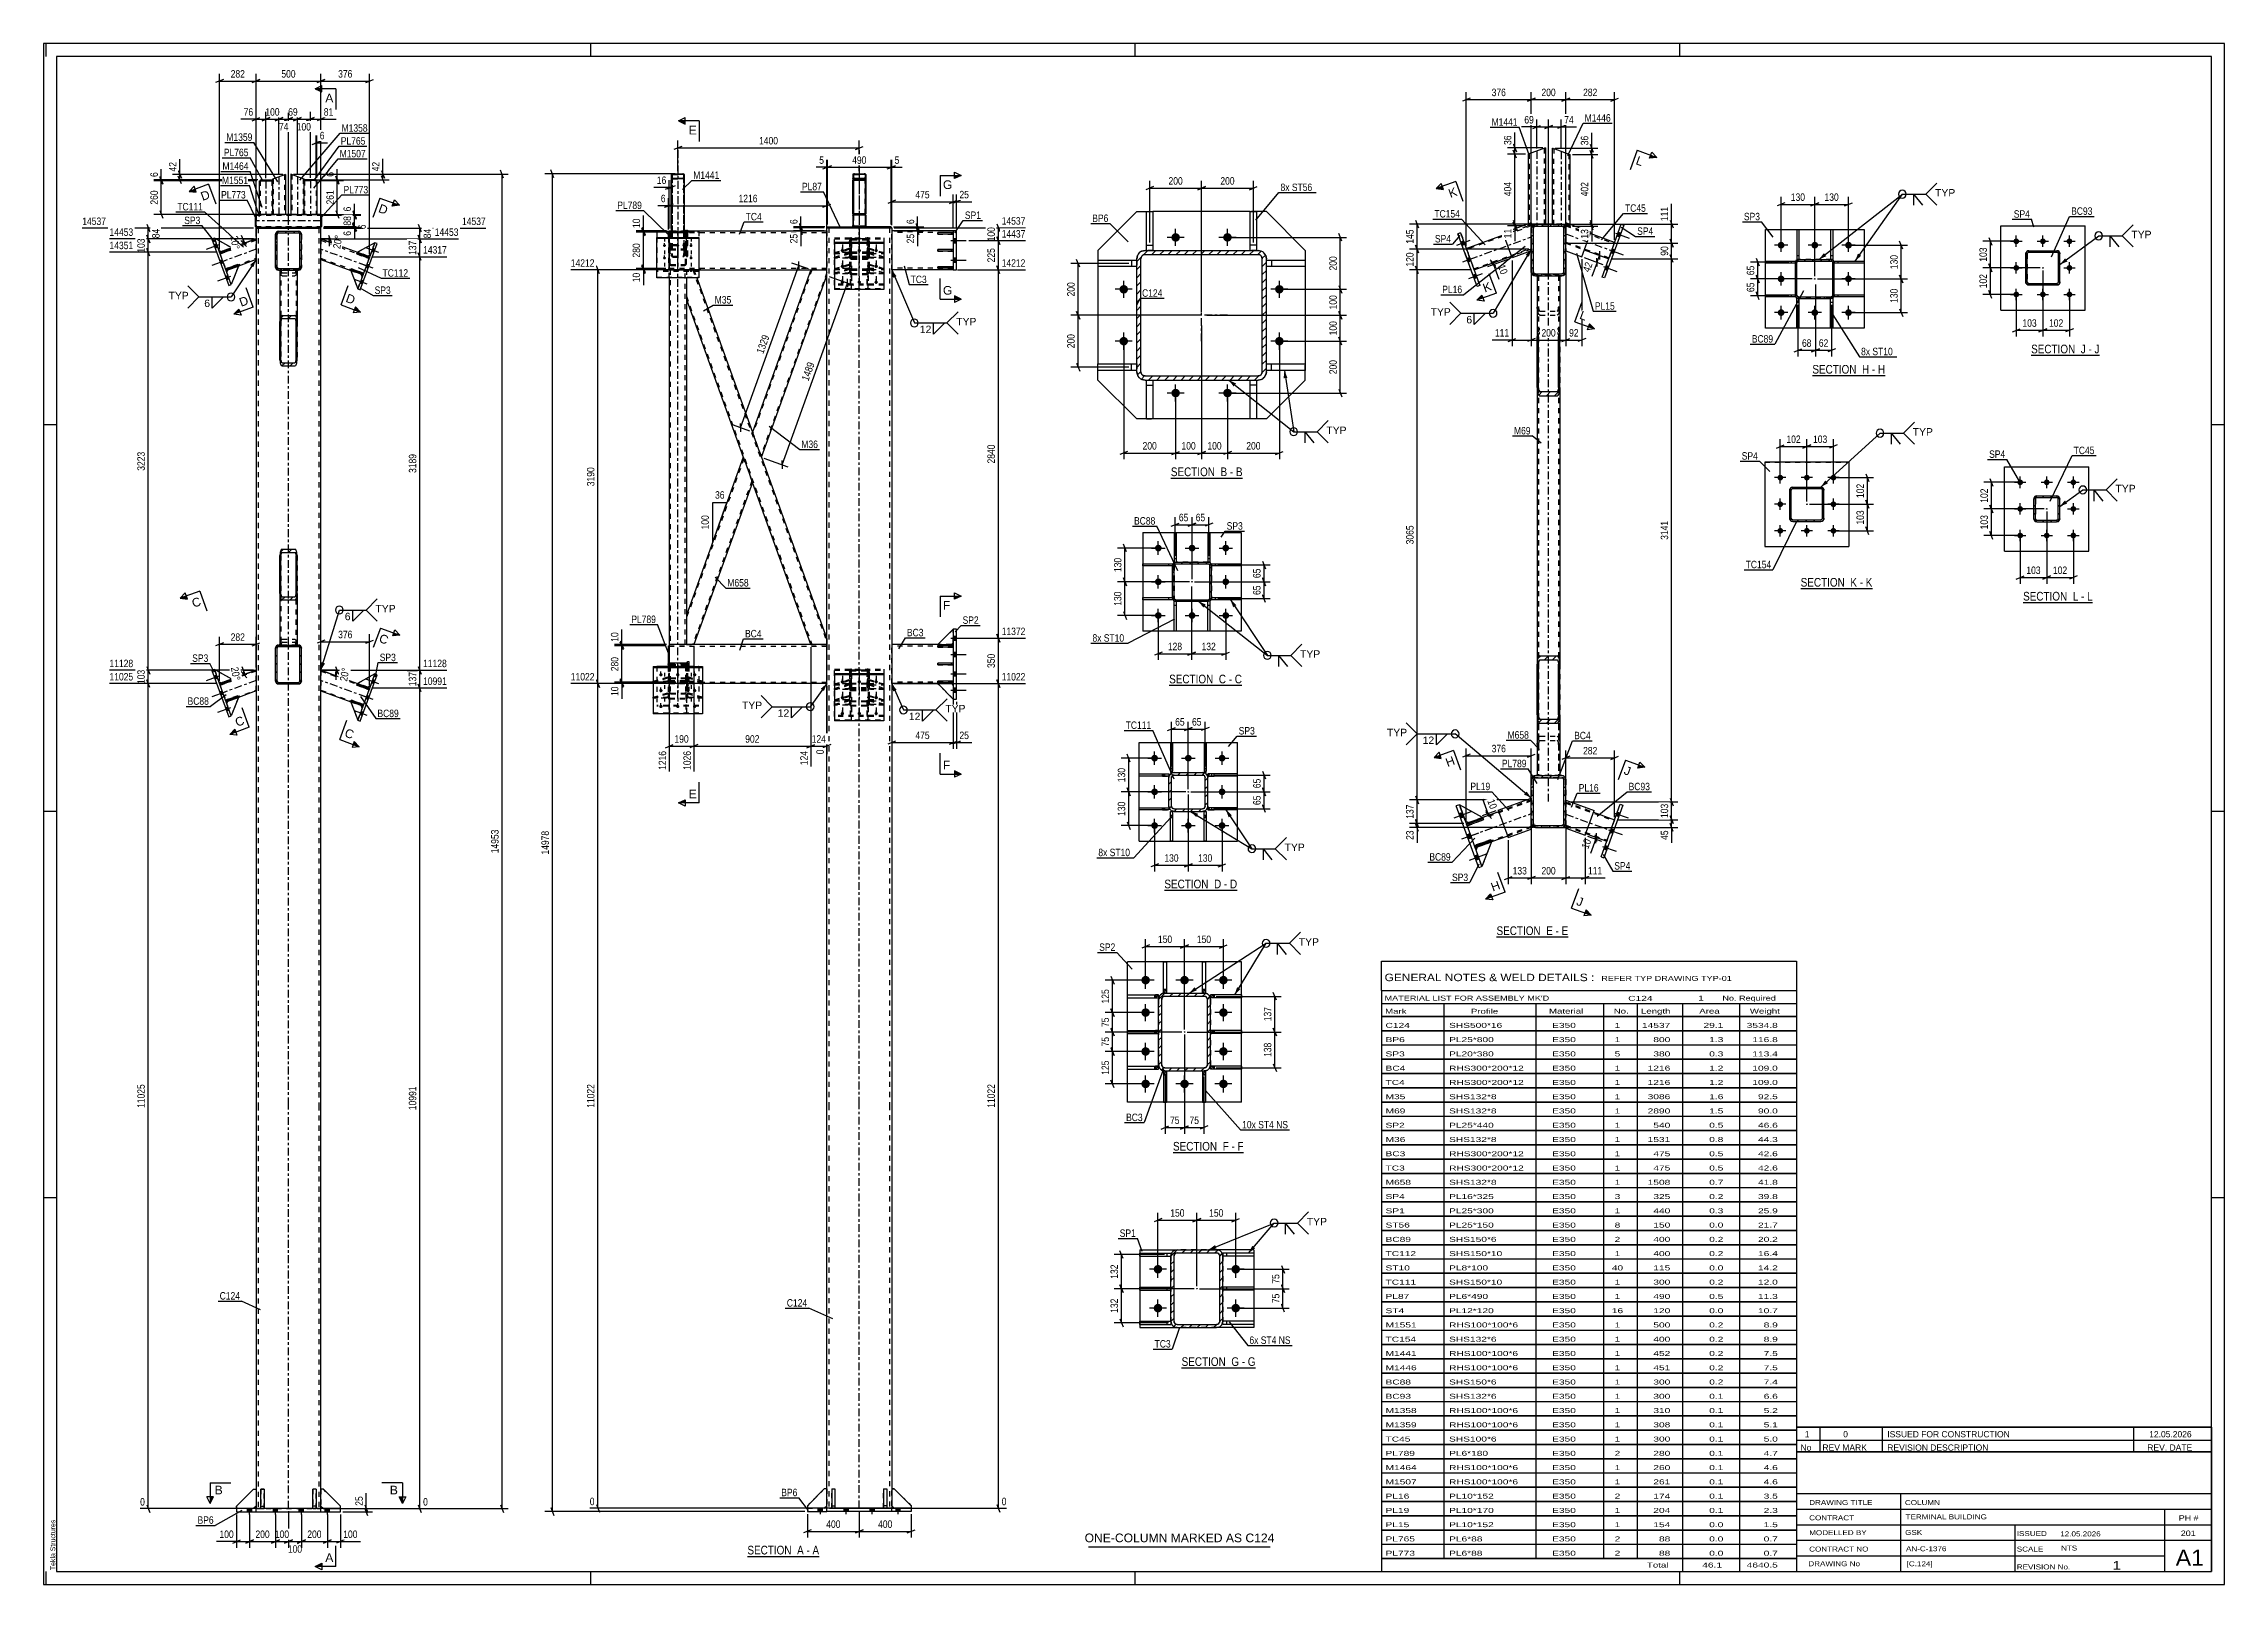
# Model space of a CAD drawing. Header units: millimetres. Extents: x -94 to 747, y -29 to 565.
import ezdxf

# ---------------------------------------------------------------- set-up
doc = ezdxf.new("R2010")
doc.units = ezdxf.units.MM
doc.linetypes.add('DXK_LINE_DOT2', pattern=[3.9198, 1.9599, -1.9599])
doc.linetypes.add('DXK_LINE_DOT3', pattern=[5.9187, 2.979, -0.9799, 0.9799, -0.9799])
doc.styles.add('Arial', font='ARIAL.TTF', dxfattribs={"height": 0.2})
doc.styles.add('Arial Narrow', font='ARIALN.TTF', dxfattribs={"height": 0.2})

# ---------------------------------------------------------------- blocks, each defined once
blk = doc.blocks.new('Unknown-708339396-18 - 37009')
at = {"color": 6, "linetype": 'Continuous'}
blk.add_line((344.44, 54.27), (372.94, 54.27), dxfattribs=at)
at = {"color": 0, "linetype": 'Continuous'}
blk.add_wipeout([(362.55, 55.02), (362.55, 58.52), (344.44, 58.52), (344.44, 55.02)], dxfattribs=at)
blk.add_wipeout([(366.58, 55.02), (366.58, 58.52), (363.6, 58.52), (363.6, 55.02)], dxfattribs=at)
at = {"color": 7, "linetype": 'Continuous', "style": 'Arial Narrow'}
blk.add_text('SECTION ', height=3.34, dxfattribs=at).set_placement((344.44, 55.02))
at = {"color": 0, "linetype": 'Continuous'}
blk.add_wipeout([(368.91, 55.02), (368.91, 58.52), (367.63, 58.52), (367.63, 55.02)], dxfattribs=at)
blk.add_wipeout([(372.94, 55.02), (372.94, 58.52), (369.96, 58.52), (369.96, 55.02)], dxfattribs=at)
at = {"color": 7, "linetype": 'Continuous', "style": 'Arial Narrow'}
for s, p in [('G', (363.6, 55.02)), ('-', (367.63, 55.02)), ('G', (369.96, 55.02))]:
    blk.add_text(s, height=3.34, dxfattribs=at).set_placement(p)
blk = doc.blocks.new('Unknown-708339396-24170')
at = {"color": 5, "linetype": 'Continuous'}
for p, q in [((746.57, 564.81), (-94.43, 564.81)), ((-94.43, 564.81), (-94.43, -29.19)), ((-93.43, 559.81), (-93.43, 564.81)), ((116.57, 559.81), (116.57, 564.81)), ((326.57, 559.81), (326.57, 564.81)), ((536.57, 559.81), (536.57, 564.81)), ((746.57, -29.19), (746.57, 564.81)), ((741.57, 559.81), (-89.43, 559.81)), ((-89.43, 559.81), (-89.43, -24.19)), ((741.57, -24.19), (741.57, 559.81)), ((-89.43, 417.81), (-94.43, 417.81)), ((746.57, 417.81), (741.57, 417.81)), ((-89.43, 268.81), (-94.43, 268.81)), ((746.57, 268.81), (741.57, 268.81)), ((-89.43, 119.81), (-94.43, 119.81)), ((746.57, 119.81), (741.57, 119.81)), ((-93.43, -29.19), (-93.43, -24.19)), ((-89.43, -24.19), (741.57, -24.19)), ((116.57, -29.19), (116.57, -24.19)), ((326.57, -29.19), (326.57, -24.19)), ((536.57, -29.19), (536.57, -24.19)), ((-94.43, -29.19), (746.57, -29.19))]:
    blk.add_line(p, q, dxfattribs=at)
at = {"color": 174, "linetype": 'Continuous', "style": 'Arial'}
blk.add_text('Tekla Structures', height=1.9102, rotation=90, dxfattribs=at).set_placement((-89.93, -23.69))
blk = doc.blocks.new('Unknown-708339396-12 - 31516')
at = {"color": 6, "linetype": 'Continuous'}
blk.add_line((176.98, -18.4), (204.62, -18.4), dxfattribs=at)
at = {"color": 0, "linetype": 'Continuous'}
blk.add_wipeout([(195.09, -17.65), (195.09, -14.15), (176.98, -14.15), (176.98, -17.65)], dxfattribs=at)
blk.add_wipeout([(198.69, -17.65), (198.69, -14.15), (196.14, -14.15), (196.14, -17.65)], dxfattribs=at)
at = {"color": 7, "linetype": 'Continuous', "style": 'Arial Narrow'}
blk.add_text('SECTION ', height=3.34, dxfattribs=at).set_placement((176.98, -17.65))
at = {"color": 0, "linetype": 'Continuous'}
blk.add_wipeout([(201.02, -17.65), (201.02, -14.15), (199.74, -14.15), (199.74, -17.65)], dxfattribs=at)
blk.add_wipeout([(204.62, -17.65), (204.62, -14.15), (202.07, -14.15), (202.07, -17.65)], dxfattribs=at)
at = {"color": 7, "linetype": 'Continuous', "style": 'Arial Narrow'}
for s, p in [('A', (196.14, -17.65)), ('-', (199.74, -17.65)), ('A', (202.07, -17.65))]:
    blk.add_text(s, height=3.34, dxfattribs=at).set_placement(p)
blk = doc.blocks.new('Unknown-708339396-13 - 34220')
at = {"color": 6, "linetype": 'Continuous'}
blk.add_line((340.28, 397.32), (367.92, 397.32), dxfattribs=at)
at = {"color": 0, "linetype": 'Continuous'}
blk.add_wipeout([(358.38, 398.07), (358.38, 401.57), (340.28, 401.57), (340.28, 398.07)], dxfattribs=at)
blk.add_wipeout([(361.99, 398.07), (361.99, 401.57), (359.43, 401.57), (359.43, 398.07)], dxfattribs=at)
at = {"color": 7, "linetype": 'Continuous', "style": 'Arial Narrow'}
blk.add_text('SECTION ', height=3.34, dxfattribs=at).set_placement((340.28, 398.07))
at = {"color": 0, "linetype": 'Continuous'}
blk.add_wipeout([(364.32, 398.07), (364.32, 401.57), (363.04, 401.57), (363.04, 398.07)], dxfattribs=at)
blk.add_wipeout([(367.92, 398.07), (367.92, 401.57), (365.37, 401.57), (365.37, 398.07)], dxfattribs=at)
at = {"color": 7, "linetype": 'Continuous', "style": 'Arial Narrow'}
for s, p in [('B', (359.43, 398.07)), ('-', (363.04, 398.07)), ('B', (365.37, 398.07))]:
    blk.add_text(s, height=3.34, dxfattribs=at).set_placement(p)
blk = doc.blocks.new('Unknown-708339396-14 - 34493')
at = {"color": 6, "linetype": 'Continuous'}
blk.add_line((339.63, 317.43), (367.7, 317.43), dxfattribs=at)
at = {"color": 0, "linetype": 'Continuous'}
blk.add_wipeout([(357.74, 318.18), (357.74, 321.68), (339.63, 321.68), (339.63, 318.18)], dxfattribs=at)
blk.add_wipeout([(361.55, 318.18), (361.55, 321.68), (358.79, 321.68), (358.79, 318.18)], dxfattribs=at)
at = {"color": 7, "linetype": 'Continuous', "style": 'Arial Narrow'}
blk.add_text('SECTION ', height=3.34, dxfattribs=at).set_placement((339.63, 318.18))
at = {"color": 0, "linetype": 'Continuous'}
blk.add_wipeout([(363.88, 318.18), (363.88, 321.68), (362.6, 321.68), (362.6, 318.18)], dxfattribs=at)
blk.add_wipeout([(367.7, 318.18), (367.7, 321.68), (364.93, 321.68), (364.93, 318.18)], dxfattribs=at)
at = {"color": 7, "linetype": 'Continuous', "style": 'Arial Narrow'}
for s, p in [('C', (358.79, 318.18)), ('-', (362.6, 318.18)), ('C', (364.93, 318.18))]:
    blk.add_text(s, height=3.34, dxfattribs=at).set_placement(p)
blk = doc.blocks.new('Unknown-708339396-15 - 34703')
at = {"color": 6, "linetype": 'Continuous'}
blk.add_line((337.78, 238.41), (365.85, 238.41), dxfattribs=at)
at = {"color": 0, "linetype": 'Continuous'}
blk.add_wipeout([(355.89, 239.16), (355.89, 242.66), (337.78, 242.66), (337.78, 239.16)], dxfattribs=at)
blk.add_wipeout([(359.71, 239.16), (359.71, 242.66), (356.94, 242.66), (356.94, 239.16)], dxfattribs=at)
at = {"color": 7, "linetype": 'Continuous', "style": 'Arial Narrow'}
blk.add_text('SECTION ', height=3.34, dxfattribs=at).set_placement((337.78, 239.16))
at = {"color": 0, "linetype": 'Continuous'}
blk.add_wipeout([(362.03, 239.16), (362.03, 242.66), (360.76, 242.66), (360.76, 239.16)], dxfattribs=at)
blk.add_wipeout([(365.85, 239.16), (365.85, 242.66), (363.08, 242.66), (363.08, 239.16)], dxfattribs=at)
at = {"color": 7, "linetype": 'Continuous', "style": 'Arial Narrow'}
for s, p in [('D', (356.94, 239.16)), ('-', (360.76, 239.16)), ('D', (363.08, 239.16))]:
    blk.add_text(s, height=3.34, dxfattribs=at).set_placement(p)
blk = doc.blocks.new('Unknown-708339396-16 - 35504')
at = {"color": 6, "linetype": 'Continuous'}
blk.add_line((465.88, 220.4), (493.53, 220.4), dxfattribs=at)
at = {"color": 0, "linetype": 'Continuous'}
blk.add_wipeout([(483.99, 221.15), (483.99, 224.65), (465.88, 224.65), (465.88, 221.15)], dxfattribs=at)
blk.add_wipeout([(487.6, 221.15), (487.6, 224.65), (485.04, 224.65), (485.04, 221.15)], dxfattribs=at)
at = {"color": 7, "linetype": 'Continuous', "style": 'Arial Narrow'}
blk.add_text('SECTION ', height=3.34, dxfattribs=at).set_placement((465.88, 221.15))
at = {"color": 0, "linetype": 'Continuous'}
blk.add_wipeout([(489.92, 221.15), (489.92, 224.65), (488.65, 224.65), (488.65, 221.15)], dxfattribs=at)
blk.add_wipeout([(493.53, 221.15), (493.53, 224.65), (490.97, 224.65), (490.97, 221.15)], dxfattribs=at)
at = {"color": 7, "linetype": 'Continuous', "style": 'Arial Narrow'}
for s, p in [('E', (485.04, 221.15)), ('-', (488.65, 221.15)), ('E', (490.97, 221.15))]:
    blk.add_text(s, height=3.34, dxfattribs=at).set_placement(p)
blk = doc.blocks.new('Unknown-708339396-17 - 36578')
at = {"color": 6, "linetype": 'Continuous'}
blk.add_line((341.11, 137.29), (368.32, 137.29), dxfattribs=at)
at = {"color": 0, "linetype": 'Continuous'}
blk.add_wipeout([(359.22, 138.04), (359.22, 141.54), (341.11, 141.54), (341.11, 138.04)], dxfattribs=at)
blk.add_wipeout([(362.61, 138.04), (362.61, 141.54), (360.27, 141.54), (360.27, 138.04)], dxfattribs=at)
at = {"color": 7, "linetype": 'Continuous', "style": 'Arial Narrow'}
blk.add_text('SECTION ', height=3.34, dxfattribs=at).set_placement((341.11, 138.04))
at = {"color": 0, "linetype": 'Continuous'}
blk.add_wipeout([(364.93, 138.04), (364.93, 141.54), (363.66, 141.54), (363.66, 138.04)], dxfattribs=at)
blk.add_wipeout([(368.32, 138.04), (368.32, 141.54), (365.98, 141.54), (365.98, 138.04)], dxfattribs=at)
at = {"color": 7, "linetype": 'Continuous', "style": 'Arial Narrow'}
for s, p in [('F', (360.27, 138.04)), ('-', (363.66, 138.04)), ('F', (365.98, 138.04))]:
    blk.add_text(s, height=3.34, dxfattribs=at).set_placement(p)
blk = doc.blocks.new('Unknown-708339396-19 - 37766')
at = {"color": 6, "linetype": 'Continuous'}
blk.add_line((587.68, 436.84), (615.75, 436.84), dxfattribs=at)
at = {"color": 0, "linetype": 'Continuous'}
blk.add_wipeout([(605.79, 437.59), (605.79, 441.09), (587.68, 441.09), (587.68, 437.59)], dxfattribs=at)
blk.add_wipeout([(609.61, 437.59), (609.61, 441.09), (606.84, 441.09), (606.84, 437.59)], dxfattribs=at)
at = {"color": 7, "linetype": 'Continuous', "style": 'Arial Narrow'}
blk.add_text('SECTION ', height=3.34, dxfattribs=at).set_placement((587.68, 437.59))
at = {"color": 0, "linetype": 'Continuous'}
blk.add_wipeout([(611.93, 437.59), (611.93, 441.09), (610.66, 441.09), (610.66, 437.59)], dxfattribs=at)
blk.add_wipeout([(615.75, 437.59), (615.75, 441.09), (612.98, 441.09), (612.98, 437.59)], dxfattribs=at)
at = {"color": 7, "linetype": 'Continuous', "style": 'Arial Narrow'}
for s, p in [('H', (606.84, 437.59)), ('-', (610.66, 437.59)), ('H', (612.98, 437.59))]:
    blk.add_text(s, height=3.34, dxfattribs=at).set_placement(p)
blk = doc.blocks.new('Unknown-708339396-20 - 39143')
at = {"color": 6, "linetype": 'Continuous'}
blk.add_line((672.04, 444.66), (698.41, 444.66), dxfattribs=at)
at = {"color": 0, "linetype": 'Continuous'}
blk.add_wipeout([(690.15, 445.41), (690.15, 448.91), (672.04, 448.91), (672.04, 445.41)], dxfattribs=at)
blk.add_wipeout([(693.12, 445.41), (693.12, 448.91), (691.2, 448.91), (691.2, 445.41)], dxfattribs=at)
at = {"color": 7, "linetype": 'Continuous', "style": 'Arial Narrow'}
blk.add_text('SECTION ', height=3.34, dxfattribs=at).set_placement((672.04, 445.41))
at = {"color": 0, "linetype": 'Continuous'}
blk.add_wipeout([(695.44, 445.41), (695.44, 448.91), (694.17, 448.91), (694.17, 445.41)], dxfattribs=at)
blk.add_wipeout([(698.41, 445.41), (698.41, 448.91), (696.49, 448.91), (696.49, 445.41)], dxfattribs=at)
at = {"color": 7, "linetype": 'Continuous', "style": 'Arial Narrow'}
for s, p in [('J', (691.2, 445.41)), ('-', (694.17, 445.41)), ('J', (696.49, 445.41))]:
    blk.add_text(s, height=3.34, dxfattribs=at).set_placement(p)
blk = doc.blocks.new('Unknown-708339396-21 - 39322')
at = {"color": 6, "linetype": 'Continuous'}
blk.add_line((583.17, 354.71), (610.82, 354.71), dxfattribs=at)
at = {"color": 0, "linetype": 'Continuous'}
blk.add_wipeout([(601.28, 355.46), (601.28, 358.96), (583.17, 358.96), (583.17, 355.46)], dxfattribs=at)
blk.add_wipeout([(604.89, 355.46), (604.89, 358.96), (602.33, 358.96), (602.33, 355.46)], dxfattribs=at)
at = {"color": 7, "linetype": 'Continuous', "style": 'Arial Narrow'}
blk.add_text('SECTION ', height=3.34, dxfattribs=at).set_placement((583.17, 355.46))
at = {"color": 0, "linetype": 'Continuous'}
blk.add_wipeout([(607.21, 355.46), (607.21, 358.96), (605.94, 358.96), (605.94, 355.46)], dxfattribs=at)
blk.add_wipeout([(610.82, 355.46), (610.82, 358.96), (608.26, 358.96), (608.26, 355.46)], dxfattribs=at)
at = {"color": 7, "linetype": 'Continuous', "style": 'Arial Narrow'}
for s, p in [('K', (602.33, 355.46)), ('-', (605.94, 355.46)), ('K', (608.26, 355.46))]:
    blk.add_text(s, height=3.34, dxfattribs=at).set_placement(p)
blk = doc.blocks.new('Unknown-708339396-22 - 39501')
at = {"color": 6, "linetype": 'Continuous'}
blk.add_line((668.94, 349.35), (695.74, 349.35), dxfattribs=at)
at = {"color": 0, "linetype": 'Continuous'}
blk.add_wipeout([(687.05, 350.1), (687.05, 353.6), (668.94, 353.6), (668.94, 350.1)], dxfattribs=at)
blk.add_wipeout([(690.23, 350.1), (690.23, 353.6), (688.1, 353.6), (688.1, 350.1)], dxfattribs=at)
at = {"color": 7, "linetype": 'Continuous', "style": 'Arial Narrow'}
blk.add_text('SECTION ', height=3.34, dxfattribs=at).set_placement((668.94, 350.1))
at = {"color": 0, "linetype": 'Continuous'}
blk.add_wipeout([(692.56, 350.1), (692.56, 353.6), (691.28, 353.6), (691.28, 350.1)], dxfattribs=at)
blk.add_wipeout([(695.74, 350.1), (695.74, 353.6), (693.61, 353.6), (693.61, 350.1)], dxfattribs=at)
at = {"color": 7, "linetype": 'Continuous', "style": 'Arial Narrow'}
for s, p in [('L', (688.1, 350.1)), ('L', (693.61, 350.1)), ('-', (691.28, 350.1))]:
    blk.add_text(s, height=3.34, dxfattribs=at).set_placement(p)
blk = doc.blocks.new('Part-708339396-37050 - 37009')
at = {"color": 2, "linetype": 'Continuous'}
for p, q in [((328.31, 71.06), (328.31, 72.26)), ((328.31, 72.26), (340.31, 72.26)), ((328.31, 71.06), (340.31, 71.06)), ((340.31, 72.21), (340.31, 71.06))]:
    blk.add_line(p, q, dxfattribs=at)
at = {"color": 7, "linetype": 'DXK_LINE_DOT2'}
for p, q in [((338.81, 71.06), (338.81, 72.26)), ((340.31, 72.21), (340.31, 72.26)), ((340.31, 72.26), (340.31, 72.21))]:
    blk.add_line(p, q, dxfattribs=at)
blk = doc.blocks.new('Part-708339396-37022 - 37009')
at = {"linetype": 'Continuous'}
h = blk.add_hatch(dxfattribs=at)
h.set_pattern_fill('', scale=0.7, style=0, pattern_type=0)
h.set_pattern_definition([(45, (340.3054, 72.2097), (-1.57154, 1.57154), [])])
h.paths.add_polyline_path([(340.31, 97.41), (340.31, 72.21), (340.49, 71.29), (341.01, 70.51), (341.79, 69.99), (342.71, 69.81), (357.91, 69.81), (358.82, 69.99), (359.6, 70.51), (360.12, 71.29), (360.31, 72.21), (360.31, 97.41), (360.12, 98.33), (359.6, 99.11), (358.82, 99.63), (357.91, 99.81), (342.71, 99.81), (341.79, 99.63), (341.01, 99.11), (340.49, 98.33)])
h.paths.add_polyline_path([(341.86, 98.26), (342.25, 98.52), (342.71, 98.61), (357.91, 98.61), (358.36, 98.52), (358.75, 98.26), (359.01, 97.87), (359.11, 97.41), (359.11, 72.21), (359.01, 71.75), (358.75, 71.36), (358.36, 71.1), (357.91, 71.01), (342.71, 71.01), (342.25, 71.1), (341.86, 71.36), (341.6, 71.75), (341.51, 72.21), (341.51, 97.41), (341.6, 97.87)])
blk.add_hatch(color=246, dxfattribs=at).paths.add_polyline_path([(350.31, 84.71, -1), (350.31, 84.91, -1)])
at = {"color": 7, "linetype": 'DXK_LINE_DOT2'}
for p, q in [((340.31, 97.41), (340.49, 98.33)), ((340.31, 97.41), (340.31, 72.21)), ((341.6, 97.87), (341.51, 97.41)), ((341.51, 72.21), (341.51, 97.41)), ((341.79, 99.63), (342.71, 99.81)), ((342.71, 98.61), (342.25, 98.52)), ((342.71, 99.81), (357.91, 99.81)), ((342.71, 98.61), (357.91, 98.61)), ((357.91, 99.81), (358.82, 99.63)), ((358.36, 98.52), (357.91, 98.61)), ((359.11, 97.41), (359.01, 97.87)), ((359.11, 72.21), (359.11, 97.41)), ((360.12, 98.33), (360.31, 97.41)), ((360.31, 97.41), (360.31, 72.21)), ((340.49, 71.29), (340.31, 72.21)), ((341.51, 72.21), (341.6, 71.75)), ((342.71, 69.81), (341.79, 69.99)), ((342.25, 71.1), (342.71, 71.01)), ((342.71, 71.01), (357.91, 71.01)), ((342.71, 69.81), (357.91, 69.81)), ((357.91, 71.01), (358.36, 71.1)), ((358.82, 69.99), (357.91, 69.81)), ((359.01, 71.75), (359.11, 72.21)), ((360.31, 72.21), (360.12, 71.29))]:
    blk.add_line(p, q, dxfattribs=at)
at = {"color": 2, "linetype": 'Continuous'}
for p, q in [((340.49, 98.33), (340.31, 97.41)), ((340.31, 72.21), (340.31, 97.41)), ((341.51, 97.41), (341.6, 97.87)), ((341.51, 72.21), (341.51, 97.41)), ((342.71, 99.81), (341.79, 99.63)), ((342.25, 98.52), (342.71, 98.61)), ((342.71, 99.81), (357.91, 99.81)), ((342.71, 98.61), (357.91, 98.61)), ((358.82, 99.63), (357.91, 99.81)), ((357.91, 98.61), (358.36, 98.52)), ((359.01, 97.87), (359.11, 97.41)), ((359.11, 72.21), (359.11, 97.41)), ((360.31, 97.41), (360.12, 98.33)), ((360.31, 72.21), (360.31, 97.41)), ((340.31, 72.21), (340.49, 71.29)), ((341.6, 71.75), (341.51, 72.21)), ((341.79, 69.99), (342.71, 69.81)), ((342.71, 71.01), (342.25, 71.1)), ((342.71, 71.01), (357.91, 71.01)), ((342.71, 69.81), (357.91, 69.81)), ((358.36, 71.1), (357.91, 71.01)), ((357.91, 69.81), (358.82, 69.99)), ((359.11, 72.21), (359.01, 71.75)), ((360.12, 71.29), (360.31, 72.21))]:
    blk.add_line(p, q, dxfattribs=at)
at = {"color": 7, "linetype": 'DXK_LINE_DOT3'}
blk.add_line((350.31, 84.81), (350.31, 84.81), dxfattribs=at)
at = {"color": 246, "linetype": 'DXK_LINE_DOT2'}
blk.add_line((350.31, 84.81), (350.31, 84.81), dxfattribs=at)
at = {"color": 246, "linetype": 'Continuous'}
blk.add_circle((350.31, 84.81), 0.1, dxfattribs=at)
at = {"color": 7, "linetype": 'DXK_LINE_DOT2'}
for centre, radius, start, end in [((342.71, 97.41), 2.4, 112.5, 157.5), ((342.71, 97.41), 1.2, 112.5, 157.5), ((357.91, 97.41), 1.2, 22.5, 67.5), ((357.91, 97.41), 2.4, 22.5, 67.5), ((342.71, 72.21), 2.4, 202.5, 247.5), ((342.71, 72.21), 1.2, 202.5, 247.5), ((357.91, 72.21), 1.2, 292.5, 337.5), ((357.91, 72.21), 2.4, 292.5, 337.5)]:
    blk.add_arc(centre, radius, start, end, dxfattribs=at)
at = {"color": 2, "linetype": 'Continuous'}
for centre, radius, start, end in [((342.71, 97.41), 2.4, 112.5, 157.5), ((342.71, 97.41), 1.2, 112.5, 157.5), ((357.91, 97.41), 1.2, 22.5, 67.5), ((357.91, 97.41), 2.4, 22.5, 67.5), ((342.71, 72.21), 2.4, 202.5, 247.5), ((342.71, 72.21), 1.2, 202.5, 247.5), ((357.91, 72.21), 1.2, 292.5, 337.5), ((357.91, 72.21), 2.4, 292.5, 337.5)]:
    blk.add_arc(centre, radius, start, end, dxfattribs=at)
blk = doc.blocks.new('Part-708339396-37049 - 37009')
at = {"color": 2, "linetype": 'Continuous'}
for p, q in [((328.31, 97.36), (328.31, 98.56)), ((328.31, 98.56), (340.31, 98.56)), ((328.31, 97.36), (340.31, 97.36)), ((340.31, 98.56), (340.31, 97.41))]:
    blk.add_line(p, q, dxfattribs=at)
at = {"color": 7, "linetype": 'DXK_LINE_DOT2'}
for p, q in [((338.81, 97.36), (338.81, 98.56)), ((340.31, 97.41), (340.31, 97.36))]:
    blk.add_line(p, q, dxfattribs=at)
blk = doc.blocks.new('Part-708339396-37025 - 37009')
at = {"color": 2, "linetype": 'Continuous'}
for p, q in [((328.31, 99.81), (328.31, 69.81)), ((328.31, 99.81), (342.71, 99.81)), ((372.31, 99.81), (357.91, 99.81)), ((372.31, 99.81), (372.31, 69.81)), ((328.31, 69.81), (342.71, 69.81)), ((372.31, 69.81), (357.91, 69.81))]:
    blk.add_line(p, q, dxfattribs=at)
at = {"color": 7, "linetype": 'DXK_LINE_DOT2'}
for p, q in [((357.91, 99.81), (342.71, 99.81)), ((357.91, 69.81), (342.71, 69.81))]:
    blk.add_line(p, q, dxfattribs=at)
blk = doc.blocks.new('Part-708339396-37048 - 37009')
at = {"color": 2, "linetype": 'Continuous'}
for p, q in [((328.31, 84.21), (328.31, 85.41)), ((328.31, 85.41), (340.31, 85.41)), ((328.31, 84.21), (340.31, 84.21))]:
    blk.add_line(p, q, dxfattribs=at)
at = {"color": 7, "linetype": 'DXK_LINE_DOT2'}
for p, q in [((338.81, 84.21), (338.81, 85.41)), ((340.31, 85.41), (340.31, 84.21))]:
    blk.add_line(p, q, dxfattribs=at)
blk = doc.blocks.new('Part-708339396-37051 - 37009')
at = {"color": 2, "linetype": 'Continuous'}
for p, q in [((372.31, 85.41), (360.31, 85.41)), ((372.31, 84.21), (360.31, 84.21)), ((372.31, 85.41), (372.31, 84.21))]:
    blk.add_line(p, q, dxfattribs=at)
at = {"color": 7, "linetype": 'DXK_LINE_DOT2'}
for p, q in [((360.31, 85.41), (360.31, 84.21)), ((361.81, 84.21), (361.81, 85.41))]:
    blk.add_line(p, q, dxfattribs=at)
blk = doc.blocks.new('Part-708339396-37052 - 37009')
at = {"color": 2, "linetype": 'Continuous'}
for p, q in [((372.31, 98.56), (360.31, 98.56)), ((360.31, 98.56), (360.31, 97.41)), ((372.31, 97.36), (360.31, 97.36)), ((372.31, 98.56), (372.31, 97.36))]:
    blk.add_line(p, q, dxfattribs=at)
at = {"color": 7, "linetype": 'DXK_LINE_DOT2'}
for p, q in [((360.31, 97.41), (360.31, 97.36)), ((361.81, 97.36), (361.81, 98.56))]:
    blk.add_line(p, q, dxfattribs=at)
blk = doc.blocks.new('Part-708339396-37053 - 37009')
at = {"color": 2, "linetype": 'Continuous'}
for p, q in [((372.31, 72.26), (360.31, 72.26)), ((360.31, 71.06), (360.31, 72.21)), ((372.31, 71.06), (360.31, 71.06)), ((372.31, 72.26), (372.31, 71.06))]:
    blk.add_line(p, q, dxfattribs=at)
at = {"color": 7, "linetype": 'DXK_LINE_DOT2'}
for p, q in [((360.31, 72.21), (360.31, 72.26)), ((360.31, 72.26), (360.31, 72.21)), ((361.81, 71.06), (361.81, 72.26))]:
    blk.add_line(p, q, dxfattribs=at)
blk = doc.blocks.new('Bolt-708339396-37124 - 37009')
at = {"linetype": 'Continuous'}
for points in [[(333.66, 92.31, -1), (336.96, 92.31, -1)], [(363.66, 92.31, -1), (366.96, 92.31, -1)], [(333.66, 77.31, -1), (336.96, 77.31, -1)], [(363.66, 77.31, -1), (366.96, 77.31, -1)]]:
    blk.add_hatch(color=1, dxfattribs=at).paths.add_polyline_path(points)
at = {"color": 1, "linetype": 'Continuous'}
for p, q in [((335.31, 89.01), (335.31, 95.61)), ((365.31, 89.01), (365.31, 95.61)), ((338.61, 92.31), (332.01, 92.31)), ((368.61, 92.31), (362.01, 92.31)), ((338.61, 77.31), (332.01, 77.31)), ((335.31, 74.01), (335.31, 80.61)), ((368.61, 77.31), (362.01, 77.31)), ((365.31, 74.01), (365.31, 80.61))]:
    blk.add_line(p, q, dxfattribs=at)
blk = doc.blocks.new('Part-708339396-15784 - 15611')
at = {"color": 7, "linetype": 'DXK_LINE_DOT2'}
for p, q in [((26.49, 317.82), (26.36, 317.45)), ((26.36, 317.45), (31.05, 315.74)), ((31.19, 316.11), (26.49, 317.82)), ((30.49, 316.37), (30.35, 315.99)), ((31.05, 315.74), (31.19, 316.11))]:
    blk.add_line(p, q, dxfattribs=at)
blk = doc.blocks.new('Part-708339396-15761 - 15611')
at = {"color": 2, "linetype": 'Continuous'}
for p, q in [((-12.5, 498.99), (-11.18, 498.99)), ((-12.5, 498.99), (-12.5, 498.39)), ((-12.5, 493.99), (-12.5, 498.39)), ((0.93, 498.99), (-1.18, 498.99)), ((12.5, 498.99), (10.93, 498.99)), ((12.5, 498.99), (12.5, 498.94)), ((12.5, 498.94), (12.5, 493.99)), ((-12.5, 493.99), (-12.25, 493.99)), ((12.25, 493.99), (12.5, 493.99))]:
    blk.add_line(p, q, dxfattribs=at)
at = {"color": 7, "linetype": 'DXK_LINE_DOT2'}
for p, q in [((-12.5, 498.69), (12.5, 498.69)), ((-12.5, 498.69), (-12.5, 498.67)), ((-12.5, 498.67), (-12.5, 498.51)), ((-11.18, 498.99), (-1.18, 498.99)), ((10.93, 498.99), (0.93, 498.99)), ((12.5, 498.67), (12.5, 498.69)), ((-12.5, 494.29), (12.5, 494.29)), ((12.5, 493.99), (-12.25, 493.99))]:
    blk.add_line(p, q, dxfattribs=at)
at = {"color": 7, "linetype": 'DXK_LINE_DOT3'}
blk.add_line((12.5, 496.49), (-12.5, 496.49), dxfattribs=at)
blk = doc.blocks.new('Part-708339396-15697 - 15611')
at = {"linetype": 'Continuous'}
h = blk.add_hatch(dxfattribs=at)
h.set_pattern_fill('', scale=0.7, style=0, pattern_type=0)
h.set_pattern_definition([(45, (-5, 478.6589), (-1.57154, 1.57154), [])])
h.paths.add_polyline_path([(-5, 491.26), (-5, 478.66), (-4.91, 478.2), (-4.65, 477.81), (-4.26, 477.55), (-3.8, 477.46), (3.8, 477.46), (4.26, 477.55), (4.65, 477.81), (4.91, 478.2), (5, 478.66), (5, 491.26), (4.91, 491.72), (4.65, 492.11), (4.26, 492.37), (3.8, 492.46), (-3.8, 492.46), (-4.26, 492.37), (-4.65, 492.11), (-4.91, 491.72)])
h.paths.add_polyline_path([(-4.22, 491.68), (-4.03, 491.81), (-3.8, 491.86), (3.8, 491.86), (4.03, 491.81), (4.22, 491.68), (4.35, 491.49), (4.4, 491.26), (4.4, 478.66), (4.35, 478.43), (4.22, 478.23), (4.03, 478.1), (3.8, 478.06), (-3.8, 478.06), (-4.03, 478.1), (-4.22, 478.23), (-4.35, 478.43), (-4.4, 478.66), (-4.4, 491.26), (-4.35, 491.49)])
at = {"color": 7, "linetype": 'DXK_LINE_DOT2'}
for p, q in [((-5, 491.26), (-4.91, 491.72)), ((-5, 491.26), (-5, 478.66)), ((-4.35, 491.49), (-4.4, 491.26)), ((-4.4, 478.66), (-4.4, 491.26)), ((-4.26, 492.37), (-3.8, 492.46)), ((-3.8, 491.86), (-4.03, 491.81)), ((-3.8, 492.46), (3.8, 492.46)), ((-3.8, 491.86), (3.8, 491.86)), ((3.8, 492.46), (4.26, 492.37)), ((4.03, 491.81), (3.8, 491.86)), ((4.4, 491.26), (4.35, 491.49)), ((4.4, 478.66), (4.4, 491.26)), ((4.91, 491.72), (5, 491.26)), ((5, 491.26), (5, 478.66)), ((-4.91, 478.2), (-5, 478.66)), ((-4.4, 478.66), (-4.35, 478.43)), ((-3.8, 477.46), (-4.26, 477.55)), ((-4.03, 478.1), (-3.8, 478.06)), ((-3.8, 478.06), (3.8, 478.06)), ((3.8, 477.46), (-3.8, 477.46)), ((3.8, 478.06), (4.03, 478.1)), ((4.26, 477.55), (3.8, 477.46)), ((4.35, 478.43), (4.4, 478.66)), ((5, 478.66), (4.91, 478.2))]:
    blk.add_line(p, q, dxfattribs=at)
at = {"color": 2, "linetype": 'Continuous'}
for p, q in [((-4.91, 491.72), (-5, 491.26)), ((-5, 491.26), (-5, 491.26)), ((-5, 478.66), (-5, 491.26)), ((-4.4, 491.26), (-4.35, 491.49)), ((-4.4, 491.26), (-4.4, 491.26)), ((-4.4, 478.66), (-4.4, 491.26)), ((-3.8, 492.46), (-4.26, 492.37)), ((-4.03, 491.81), (-3.8, 491.86)), ((-3.8, 492.46), (-3.8, 492.46)), ((-3.8, 492.46), (3.8, 492.46)), ((-3.8, 491.86), (-3.8, 491.86)), ((-3.8, 491.86), (3.8, 491.86)), ((3.8, 492.46), (3.8, 492.46)), ((4.26, 492.37), (3.8, 492.46)), ((3.8, 491.86), (3.8, 491.86)), ((3.8, 491.86), (4.03, 491.81)), ((4.35, 491.49), (4.4, 491.26)), ((4.4, 491.26), (4.4, 491.26)), ((4.4, 478.66), (4.4, 491.26)), ((5, 491.26), (4.91, 491.72)), ((5, 491.26), (5, 491.26)), ((5, 478.66), (5, 491.26)), ((-5, 478.66), (-5, 478.66)), ((-5, 478.66), (-4.91, 478.2)), ((-4.4, 478.66), (-4.4, 478.66)), ((-4.35, 478.43), (-4.4, 478.66)), ((-4.26, 477.55), (-3.8, 477.46)), ((-3.8, 478.06), (-4.03, 478.1)), ((-3.8, 478.06), (-3.8, 478.06)), ((-3.8, 478.06), (3.8, 478.06)), ((-3.8, 477.46), (-3.8, 477.46)), ((-3.8, 477.46), (3.8, 477.46)), ((4.03, 478.1), (3.8, 478.06)), ((3.8, 478.06), (3.8, 478.06)), ((3.8, 477.46), (4.26, 477.55)), ((3.8, 477.46), (3.8, 477.46)), ((4.4, 478.66), (4.35, 478.43)), ((4.4, 478.66), (4.4, 478.66)), ((4.91, 478.2), (5, 478.66)), ((5, 478.66), (5, 478.66))]:
    blk.add_line(p, q, dxfattribs=at)
at = {"color": 7, "linetype": 'DXK_LINE_DOT3'}
blk.add_line((0, 484.96), (0, 484.96), dxfattribs=at)
at = {"color": 7, "linetype": 'DXK_LINE_DOT2'}
for centre, radius, start, end in [((-3.8, 491.26), 1.2, 112.5, 157.5), ((-3.8, 491.26), 0.6, 112.5, 157.5), ((3.8, 491.26), 0.6, 22.5, 67.5), ((3.8, 491.26), 1.2, 22.5, 67.5), ((-3.8, 478.66), 1.2, 202.5, 247.5), ((-3.8, 478.66), 0.6, 202.5, 247.5), ((3.8, 478.66), 0.6, 292.5, 337.5), ((3.8, 478.66), 1.2, 292.5, 337.5)]:
    blk.add_arc(centre, radius, start, end, dxfattribs=at)
at = {"color": 2, "linetype": 'Continuous'}
for centre, radius, start, end in [((-3.8, 491.26), 1.2, 112.5, 157.5), ((-3.8, 491.26), 0.6, 112.5, 157.5), ((3.8, 491.26), 0.6, 22.5, 67.5), ((3.8, 491.26), 1.2, 22.5, 67.5), ((-3.8, 478.66), 1.2, 202.5, 247.5), ((-3.8, 478.66), 0.6, 202.5, 247.5), ((3.8, 478.66), 0.6, 292.5, 337.5), ((3.8, 478.66), 1.2, 292.5, 337.5)]:
    blk.add_arc(centre, radius, start, end, dxfattribs=at)
blk = doc.blocks.new('Part-708339396-15706 - 15611')
at = {"color": 2, "linetype": 'Continuous'}
for p, q in [((20, 0), (-20, 0)), ((-20, 0), (-20, -1.25)), ((-12.5, -1.25), (-12.5, 0)), ((12.5, -1.25), (12.5, 0)), ((20, -1.25), (20, 0)), ((-20, -1.25), (20, -1.25))]:
    blk.add_line(p, q, dxfattribs=at)
at = {"color": 7, "linetype": 'DXK_LINE_DOT2'}
for p, q in [((-12.5, -1.25), (-12.5, 0)), ((12.5, -1.25), (12.5, 0))]:
    blk.add_line(p, q, dxfattribs=at)
blk = doc.blocks.new('Part-708339396-15762 - 15611')
at = {"color": 2, "linetype": 'Continuous'}
for p, q in [((12.8, 498.69), (12.5, 498.69)), ((12.8, 494.29), (12.8, 498.69)), ((12.5, 494.29), (12.8, 494.29))]:
    blk.add_line(p, q, dxfattribs=at)
at = {"color": 7, "linetype": 'DXK_LINE_DOT2'}
blk.add_line((12.5, 498.69), (12.5, 494.29), dxfattribs=at)
blk = doc.blocks.new('Part-708339396-15698 - 15611')
at = {"linetype": 'Continuous'}
h = blk.add_hatch(dxfattribs=at)
h.set_pattern_fill('', scale=0.7, style=0, pattern_type=0)
h.set_pattern_definition([(45, (-3.3, 352.764), (-1.57154, 1.57154), [])])
h.paths.add_polyline_path([(-3.3, 367.51), (-3.3, 352.76), (-3.24, 351.86), (-3.07, 351.1), (-2.81, 350.58), (-2.5, 350.4), (2.5, 350.4), (2.81, 350.58), (3.07, 351.1), (3.24, 351.86), (3.3, 352.76), (3.3, 367.51), (3.24, 368.41), (3.07, 369.18), (2.81, 369.69), (2.5, 369.87), (-2.5, 369.87), (-2.81, 369.69), (-3.07, 369.18), (-3.24, 368.41)])
h.paths.add_polyline_path([(-2.78, 368.34), (-2.65, 368.6), (-2.5, 368.69), (2.5, 368.69), (2.65, 368.6), (2.78, 368.34), (2.87, 367.96), (2.9, 367.51), (2.9, 352.76), (2.87, 352.31), (2.78, 351.93), (2.65, 351.67), (2.5, 351.58), (-2.5, 351.58), (-2.65, 351.67), (-2.78, 351.93), (-2.87, 352.31), (-2.9, 352.76), (-2.9, 367.51), (-2.87, 367.96)])
at = {"color": 2, "linetype": 'Continuous'}
for p, q in [((-3.24, 368.41), (-3.3, 367.51)), ((-3.3, 352.76), (-3.3, 367.51)), ((-2.9, 367.51), (-2.87, 367.96)), ((-2.9, 352.76), (-2.9, 367.51)), ((-2.5, 369.87), (-2.81, 369.69)), ((-2.65, 368.6), (-2.5, 368.69)), ((-2.5, 369.87), (2.5, 369.87)), ((-2.5, 368.69), (2.5, 368.69)), ((2.81, 369.69), (2.5, 369.87)), ((2.5, 368.69), (2.65, 368.6)), ((2.87, 367.96), (2.9, 367.51)), ((2.9, 352.76), (2.9, 367.51)), ((3.3, 367.51), (3.24, 368.41)), ((3.3, 352.76), (3.3, 367.51)), ((-3.3, 352.76), (-3.3, 332.96)), ((-3.3, 352.76), (-3.24, 351.86)), ((-2.87, 352.31), (-2.9, 352.76)), ((-2.81, 350.58), (-2.5, 350.4)), ((-2.5, 351.58), (-2.65, 351.67)), ((-2.5, 351.58), (2.5, 351.58)), ((-2.5, 350.4), (2.5, 350.4)), ((2.65, 351.67), (2.5, 351.58)), ((2.5, 350.4), (2.81, 350.58)), ((2.9, 352.76), (2.87, 352.31)), ((3.24, 351.86), (3.3, 352.76)), ((3.3, 352.76), (3.3, 332.96))]:
    blk.add_line(p, q, dxfattribs=at)
at = {"color": 7, "linetype": 'DXK_LINE_DOT2'}
for p, q in [((-3.3, 367.51), (-3.3, 352.76)), ((-2.9, 367.51), (-2.9, 332.96)), ((2.9, 332.96), (2.9, 367.51)), ((3.3, 367.51), (3.3, 352.76)), ((3.3, 332.96), (-3.3, 332.96)), ((-3.29, 332.96), (-3.24, 333.74)), ((-2.9, 332.96), (-2.89, 332.96)), ((-2.87, 333.28), (-2.89, 332.96)), ((-2.81, 335.01), (-2.5, 335.19)), ((-2.5, 334.01), (-2.65, 333.92)), ((-2.5, 335.19), (2.5, 335.19)), ((-2.5, 334.01), (2.5, 334.01)), ((2.5, 335.19), (2.81, 335.01)), ((2.65, 333.92), (2.5, 334.01)), ((2.89, 332.96), (2.87, 333.28)), ((2.89, 332.96), (2.9, 332.96)), ((3.24, 333.74), (3.29, 332.96))]:
    blk.add_line(p, q, dxfattribs=at)
at = {"color": 2, "linetype": 'Continuous'}
for centre, radius, start, end in [((-0.49, 368.19), 2.76, 147.12467, 175.40893), ((-1.49, 367.85), 1.38, 147.12467, 175.40893), ((1.49, 367.85), 1.38, 4.59107, 32.87533), ((0.49, 368.19), 2.76, 4.59107, 32.87533), ((-0.49, 352.08), 2.76, 184.59107, 212.87533), ((-1.49, 352.42), 1.38, 184.59107, 212.87533), ((1.49, 352.42), 1.38, 327.12467, 355.40893), ((0.49, 352.08), 2.76, 327.12467, 355.40893)]:
    blk.add_arc(centre, radius, start, end, dxfattribs=at)
at = {"color": 7, "linetype": 'DXK_LINE_DOT2'}
for centre, radius, start, end in [((-0.49, 333.51), 2.76, 147.12467, 175.40893), ((-1.49, 333.17), 1.38, 147.12467, 175.40893), ((1.49, 333.17), 1.38, 4.59107, 32.87533), ((0.49, 333.51), 2.76, 4.59107, 32.87533)]:
    blk.add_arc(centre, radius, start, end, dxfattribs=at)
blk = doc.blocks.new('Part-708339396-15708 - 15611')
at = {"color": 2, "linetype": 'Continuous'}
for p, q in [((-12.25, 493.99), (-12.25, 493.69)), ((-12.25, 493.99), (12.25, 493.99)), ((-12.25, 493.69), (-11.7, 493.69)), ((12.25, 493.69), (11.7, 493.69)), ((12.25, 493.99), (12.25, 493.69))]:
    blk.add_line(p, q, dxfattribs=at)
at = {"color": 7, "linetype": 'DXK_LINE_DOT2'}
blk.add_line((-11.7, 493.69), (11.7, 493.69), dxfattribs=at)
blk = doc.blocks.new('Part-708339396-15700 - 15611')
at = {"linetype": 'Continuous'}
h = blk.add_hatch(dxfattribs=at)
h.set_pattern_fill('', scale=0.7, style=0, pattern_type=0)
h.set_pattern_definition([(45, (-3.3, 442.9118), (-1.57154, 1.57154), [])])
h.paths.add_polyline_path([(-3.3, 457.66), (-3.3, 442.91), (-3.24, 442.01), (-3.07, 441.24), (-2.81, 440.73), (-2.5, 440.55), (2.5, 440.55), (2.81, 440.73), (3.07, 441.24), (3.24, 442.01), (3.3, 442.91), (3.3, 457.66), (3.24, 458.56), (3.07, 459.32), (2.81, 459.84), (2.5, 460.01), (-2.5, 460.01), (-2.81, 459.84), (-3.07, 459.32), (-3.24, 458.56)])
h.paths.add_polyline_path([(-2.78, 458.49), (-2.65, 458.75), (-2.5, 458.84), (2.5, 458.84), (2.65, 458.75), (2.78, 458.49), (2.87, 458.11), (2.9, 457.66), (2.9, 442.91), (2.87, 442.46), (2.78, 442.08), (2.65, 441.82), (2.5, 441.73), (-2.5, 441.73), (-2.65, 441.82), (-2.78, 442.08), (-2.87, 442.46), (-2.9, 442.91), (-2.9, 457.66), (-2.87, 458.11)])
at = {"color": 2, "linetype": 'Continuous'}
for p, q in [((-3.3, 477.46), (-3.3, 457.66)), ((3.3, 477.46), (3.3, 457.66)), ((-3.24, 458.56), (-3.3, 457.66)), ((-3.3, 442.91), (-3.3, 457.66)), ((-2.9, 457.66), (-2.87, 458.11)), ((-2.9, 442.91), (-2.9, 457.66)), ((-2.5, 460.01), (-2.81, 459.84)), ((-2.65, 458.75), (-2.5, 458.84)), ((-2.5, 460.01), (2.5, 460.01)), ((-2.5, 458.84), (2.5, 458.84)), ((2.81, 459.84), (2.5, 460.01)), ((2.5, 458.84), (2.65, 458.75)), ((2.87, 458.11), (2.9, 457.66)), ((2.9, 442.91), (2.9, 457.66)), ((3.3, 457.66), (3.24, 458.56)), ((3.3, 442.91), (3.3, 457.66)), ((-3.3, 442.91), (-3.24, 442.01)), ((-2.87, 442.46), (-2.9, 442.91)), ((-2.81, 440.73), (-2.5, 440.55)), ((-2.5, 441.73), (-2.65, 441.82)), ((-2.5, 441.73), (2.5, 441.73)), ((-2.5, 440.55), (2.5, 440.55)), ((2.65, 441.82), (2.5, 441.73)), ((2.5, 440.55), (2.81, 440.73)), ((2.9, 442.91), (2.87, 442.46)), ((3.24, 442.01), (3.3, 442.91))]:
    blk.add_line(p, q, dxfattribs=at)
at = {"color": 7, "linetype": 'DXK_LINE_DOT2'}
for p, q in [((-3.3, 477.46), (-3.3, 477.46)), ((-3.3, 477.46), (3.3, 477.46)), ((-2.89, 477.46), (-3.3, 477.46)), ((-3.24, 476.68), (-3.29, 477.46)), ((-2.9, 477.46), (-2.9, 442.91)), ((-2.9, 477.46), (-2.89, 477.46)), ((-2.89, 477.46), (-2.87, 477.14)), ((-2.5, 475.23), (-2.81, 475.41)), ((-2.65, 476.5), (-2.5, 476.41)), ((-2.5, 476.41), (2.5, 476.41)), ((-2.5, 475.23), (2.5, 475.23)), ((2.5, 476.41), (2.65, 476.5)), ((2.81, 475.41), (2.5, 475.23)), ((2.87, 477.14), (2.89, 477.46)), ((2.89, 477.46), (2.9, 477.46)), ((3.29, 477.46), (2.89, 477.46)), ((2.9, 477.46), (2.9, 442.91)), ((3.29, 477.46), (3.24, 476.68)), ((3.3, 477.46), (3.29, 477.46)), ((3.3, 477.46), (3.3, 477.46)), ((-3.3, 457.66), (-3.3, 442.91)), ((3.3, 457.66), (3.3, 442.91))]:
    blk.add_line(p, q, dxfattribs=at)
for centre, radius, start, end in [((-0.49, 476.91), 2.76, 184.59102, 212.87511), ((-1.49, 477.25), 1.38, 184.59102, 212.87511), ((1.49, 477.25), 1.38, 327.12489, 355.40898), ((0.49, 476.91), 2.76, 327.12489, 355.40898)]:
    blk.add_arc(centre, radius, start, end, dxfattribs=at)
at = {"color": 2, "linetype": 'Continuous'}
for centre, radius, start, end in [((-0.49, 458.34), 2.76, 147.12489, 175.40898), ((-1.49, 458), 1.38, 147.12489, 175.40898), ((1.49, 458), 1.38, 4.59102, 32.87511), ((0.49, 458.34), 2.76, 4.59102, 32.87511), ((-0.49, 442.23), 2.76, 184.59102, 212.87511), ((-1.49, 442.57), 1.38, 184.59102, 212.87511), ((1.49, 442.57), 1.38, 327.12489, 355.40898), ((0.49, 442.23), 2.76, 327.12489, 355.40898)]:
    blk.add_arc(centre, radius, start, end, dxfattribs=at)
blk = doc.blocks.new('Part-708339396-15766 - 15611')
at = {"linetype": 'Continuous'}
h = blk.add_hatch(dxfattribs=at)
h.set_pattern_fill('', scale=0.7, style=0, pattern_type=0)
h.set_pattern_definition([(45, (-5, 319.159), (-1.57154, 1.57154), [])])
h.paths.add_polyline_path([(-5, 331.76), (-5, 319.16), (-4.91, 318.7), (-4.65, 318.31), (-4.26, 318.05), (-3.8, 317.96), (3.8, 317.96), (4.26, 318.05), (4.65, 318.31), (4.91, 318.7), (5, 319.16), (5, 331.76), (4.91, 332.22), (4.65, 332.61), (4.26, 332.87), (3.8, 332.96), (-3.8, 332.96), (-4.26, 332.87), (-4.65, 332.61), (-4.91, 332.22)])
h.paths.add_polyline_path([(-4.22, 332.18), (-4.03, 332.31), (-3.8, 332.36), (3.8, 332.36), (4.03, 332.31), (4.22, 332.18), (4.35, 331.99), (4.4, 331.76), (4.4, 319.16), (4.35, 318.93), (4.22, 318.73), (4.03, 318.6), (3.8, 318.56), (-3.8, 318.56), (-4.03, 318.6), (-4.22, 318.73), (-4.35, 318.93), (-4.4, 319.16), (-4.4, 331.76), (-4.35, 331.99)])
at = {"color": 7, "linetype": 'DXK_LINE_DOT2'}
for p, q in [((-5, 331.76), (-4.91, 332.22)), ((-5, 319.16), (-5, 331.76)), ((-4.35, 331.99), (-4.4, 331.76)), ((-4.4, 319.16), (-4.4, 331.76)), ((-4.26, 332.87), (-3.8, 332.96)), ((-3.8, 332.36), (-4.03, 332.31)), ((-3.8, 332.96), (3.8, 332.96)), ((-3.8, 332.36), (3.8, 332.36)), ((3.8, 332.96), (4.26, 332.87)), ((4.03, 332.31), (3.8, 332.36)), ((4.4, 331.76), (4.35, 331.99)), ((4.4, 319.16), (4.4, 331.76)), ((4.91, 332.22), (5, 331.76)), ((5, 319.16), (5, 331.76)), ((-4.91, 318.7), (-5, 319.16)), ((-4.4, 319.16), (-4.35, 318.93)), ((-3.8, 317.96), (-4.26, 318.05)), ((-4.03, 318.6), (-3.8, 318.56)), ((-3.8, 318.56), (3.8, 318.56)), ((-3.8, 317.96), (3.8, 317.96)), ((3.8, 318.56), (4.03, 318.6)), ((4.26, 318.05), (3.8, 317.96)), ((4.35, 318.93), (4.4, 319.16)), ((5, 319.16), (4.91, 318.7))]:
    blk.add_line(p, q, dxfattribs=at)
at = {"color": 2, "linetype": 'Continuous'}
for p, q in [((-4.91, 332.22), (-5, 331.76)), ((-5, 319.16), (-5, 331.76)), ((-4.4, 331.76), (-4.35, 331.99)), ((-4.4, 319.16), (-4.4, 331.76)), ((-3.8, 332.96), (-4.26, 332.87)), ((-4.03, 332.31), (-3.8, 332.36)), ((-3.8, 332.96), (3.8, 332.96)), ((-3.8, 332.36), (3.8, 332.36)), ((4.26, 332.87), (3.8, 332.96)), ((3.8, 332.36), (4.03, 332.31)), ((4.35, 331.99), (4.4, 331.76)), ((4.4, 319.16), (4.4, 331.76)), ((5, 331.76), (4.91, 332.22)), ((5, 319.16), (5, 331.76)), ((-5, 319.16), (-4.91, 318.7)), ((-4.35, 318.93), (-4.4, 319.16)), ((-4.26, 318.05), (-3.8, 317.96)), ((-3.8, 318.56), (-4.03, 318.6)), ((-3.8, 318.56), (3.8, 318.56)), ((-3.8, 317.96), (3.8, 317.96)), ((4.03, 318.6), (3.8, 318.56)), ((3.8, 317.96), (4.26, 318.05)), ((4.4, 319.16), (4.35, 318.93)), ((4.91, 318.7), (5, 319.16))]:
    blk.add_line(p, q, dxfattribs=at)
at = {"color": 7, "linetype": 'DXK_LINE_DOT2'}
for centre, radius, start, end in [((-3.8, 331.76), 1.2, 112.5, 157.5), ((-3.8, 331.76), 0.6, 112.5, 157.5), ((3.8, 331.76), 0.6, 22.5, 67.5), ((3.8, 331.76), 1.2, 22.5, 67.5), ((-3.8, 319.16), 1.2, 202.5, 247.5), ((-3.8, 319.16), 0.6, 202.5, 247.5), ((3.8, 319.16), 0.6, 292.5, 337.5), ((3.8, 319.16), 1.2, 292.5, 337.5)]:
    blk.add_arc(centre, radius, start, end, dxfattribs=at)
at = {"color": 2, "linetype": 'Continuous'}
for centre, radius, start, end in [((-3.8, 331.76), 1.2, 112.5, 157.5), ((-3.8, 331.76), 0.6, 112.5, 157.5), ((3.8, 331.76), 0.6, 22.5, 67.5), ((3.8, 331.76), 1.2, 22.5, 67.5), ((-3.8, 319.16), 1.2, 202.5, 247.5), ((-3.8, 319.16), 0.6, 202.5, 247.5), ((3.8, 319.16), 0.6, 292.5, 337.5), ((3.8, 319.16), 1.2, 292.5, 337.5)]:
    blk.add_arc(centre, radius, start, end, dxfattribs=at)
blk = doc.blocks.new('Part-708339396-15702 - 15611')
at = {"color": 7, "linetype": 'DXK_LINE_DOT2'}
for p, q in [((-12.5, 488.98), (-26.42, 483.91)), ((-12.5, 481.53), (-12.5, 489.51)), ((-26.6, 484.38), (-24.03, 477.33)), ((-21.9, 486.09), (-25.89, 484.64)), ((-24.2, 477.8), (-12.5, 482.06)), ((-19.33, 479.04), (-23.33, 477.59))]:
    blk.add_line(p, q, dxfattribs=at)
at = {"color": 2, "linetype": 'Continuous'}
for p, q in [((-12.5, 489.51), (-21.9, 486.09)), ((-25.89, 484.64), (-26.6, 484.38)), ((-12.5, 481.53), (-19.33, 479.04)), ((-23.33, 477.59), (-24.03, 477.33))]:
    blk.add_line(p, q, dxfattribs=at)
at = {"color": 7, "linetype": 'DXK_LINE_DOT3'}
blk.add_line((-12.5, 485.52), (-25.31, 480.86), dxfattribs=at)
blk = doc.blocks.new('Part-708339396-15767 - 15611')
at = {"color": 2, "linetype": 'Continuous'}
for p, q in [((-12.5, 493.69), (-12.5, 155.6)), ((-12.5, 493.69), (-12.25, 493.69)), ((-11.7, 493.69), (-10.9, 493.69)), ((-10.9, 493.69), (11.7, 493.69)), ((12.5, 493.69), (12.25, 493.69)), ((12.5, 155.6), (12.5, 493.69)), ((-12.5, 155.5), (-12.5, 0)), ((12.5, 0), (12.5, 155.5))]:
    blk.add_line(p, q, dxfattribs=at)
at = {"color": 7, "linetype": 'DXK_LINE_DOT2'}
for p, q in [((-12.38, 493.69), (-11.7, 493.69)), ((-11.7, 493.69), (-11.7, 155.6)), ((12.25, 493.69), (10.9, 493.69)), ((11.7, 493.69), (11.7, 155.6)), ((-11.7, 155.5), (-11.7, 0)), ((11.7, 155.5), (11.7, 0)), ((-12.5, 0), (12.5, 0))]:
    blk.add_line(p, q, dxfattribs=at)
at = {"color": 7, "linetype": 'DXK_LINE_DOT3'}
for p, q in [((0, 155.6), (0, 493.69)), ((0, 0), (0, 155.5))]:
    blk.add_line(p, q, dxfattribs=at)
blk = doc.blocks.new('Part-708339396-15703 - 15611')
at = {"color": 7, "linetype": 'DXK_LINE_DOT2'}
for p, q in [((-12.5, 322.91), (-26.49, 317.82)), ((-21.9, 319.81), (-25.89, 318.36)), ((-12.5, 315.25), (-12.5, 323.23)), ((-26.6, 318.1), (-24.03, 311.06)), ((-24.13, 311.34), (-12.5, 315.57)), ((-19.33, 312.77), (-23.33, 311.31))]:
    blk.add_line(p, q, dxfattribs=at)
at = {"color": 2, "linetype": 'Continuous'}
for p, q in [((-12.5, 323.23), (-21.9, 319.81)), ((-25.89, 318.36), (-26.6, 318.1)), ((-23.33, 311.31), (-24.03, 311.06)), ((-12.5, 315.25), (-19.33, 312.77))]:
    blk.add_line(p, q, dxfattribs=at)
at = {"color": 7, "linetype": 'DXK_LINE_DOT3'}
blk.add_line((-12.5, 319.24), (-25.31, 314.58), dxfattribs=at)
blk = doc.blocks.new('Part-708339396-15709 - 15611')
at = {"color": 7, "linetype": 'DXK_LINE_DOT2'}
for p, q in [((-4.91, 491.72), (-5, 491.26)), ((-5, 478.66), (-5, 491.26)), ((-4.4, 491.26), (-4.35, 491.49)), ((-4.4, 478.66), (-4.4, 491.26)), ((-3.8, 492.46), (-4.26, 492.37)), ((-4.03, 491.81), (-3.8, 491.86)), ((-3.8, 492.46), (3.8, 492.46)), ((-3.8, 491.86), (3.8, 491.86)), ((4.26, 492.37), (3.8, 492.46)), ((3.8, 491.86), (4.03, 491.81)), ((4.35, 491.49), (4.4, 491.26)), ((4.4, 478.66), (4.4, 491.26)), ((5, 491.26), (4.91, 491.72)), ((5, 478.66), (5, 491.26)), ((-5, 478.66), (-4.91, 478.2)), ((-4.35, 478.43), (-4.4, 478.66)), ((-4.26, 477.55), (-3.8, 477.46)), ((-3.8, 478.06), (-4.03, 478.1)), ((-3.8, 478.06), (3.8, 478.06)), ((-3.8, 477.46), (3.8, 477.46)), ((4.03, 478.1), (3.8, 478.06)), ((3.8, 477.46), (4.26, 477.55)), ((4.4, 478.66), (4.35, 478.43)), ((4.91, 478.2), (5, 478.66))]:
    blk.add_line(p, q, dxfattribs=at)
at = {"color": 7, "linetype": 'DXK_LINE_DOT3'}
blk.add_line((0, 484.96), (0, 484.96), dxfattribs=at)
at = {"color": 7, "linetype": 'DXK_LINE_DOT2'}
for centre, radius, start, end in [((-3.8, 491.26), 1.2, 112.5, 157.5), ((-3.8, 491.26), 0.6, 112.5, 157.5), ((3.8, 491.26), 0.6, 22.5, 67.5), ((3.8, 491.26), 1.2, 22.5, 67.5), ((-3.8, 478.66), 1.2, 202.5, 247.5), ((-3.8, 478.66), 0.6, 202.5, 247.5), ((3.8, 478.66), 0.6, 292.5, 337.5), ((3.8, 478.66), 1.2, 292.5, 337.5)]:
    blk.add_arc(centre, radius, start, end, dxfattribs=at)
blk = doc.blocks.new('Part-708339396-15710 - 15611')
at = {"color": 7, "linetype": 'DXK_LINE_DOT2'}
for p, q in [((-4.91, 332.22), (-5, 331.76)), ((-5, 319.16), (-5, 331.76)), ((-4.4, 331.76), (-4.35, 331.99)), ((-4.4, 319.16), (-4.4, 331.76)), ((-3.8, 332.96), (-4.26, 332.87)), ((-4.03, 332.31), (-3.8, 332.36)), ((-3.8, 332.96), (3.8, 332.96)), ((-3.8, 332.36), (3.8, 332.36)), ((4.26, 332.87), (3.8, 332.96)), ((3.8, 332.36), (4.03, 332.31)), ((4.35, 331.99), (4.4, 331.76)), ((4.4, 319.16), (4.4, 331.76)), ((5, 331.76), (4.91, 332.22)), ((5, 319.16), (5, 331.76)), ((-5, 319.16), (-4.91, 318.7)), ((-4.35, 318.93), (-4.4, 319.16)), ((-4.26, 318.05), (-3.8, 317.96)), ((-3.8, 318.56), (-4.03, 318.6)), ((-3.8, 318.56), (3.8, 318.56)), ((-3.8, 317.96), (3.8, 317.96)), ((4.03, 318.6), (3.8, 318.56)), ((3.8, 317.96), (4.26, 318.05)), ((4.4, 319.16), (4.35, 318.93)), ((4.91, 318.7), (5, 319.16))]:
    blk.add_line(p, q, dxfattribs=at)
at = {"color": 7, "linetype": 'DXK_LINE_DOT3'}
blk.add_line((0, 325.46), (0, 325.46), dxfattribs=at)
at = {"color": 7, "linetype": 'DXK_LINE_DOT2'}
for centre, radius, start, end in [((-3.8, 331.76), 1.2, 112.5, 157.5), ((-3.8, 331.76), 0.6, 112.5, 157.5), ((3.8, 331.76), 0.6, 22.5, 67.5), ((3.8, 331.76), 1.2, 22.5, 67.5), ((-3.8, 319.16), 1.2, 202.5, 247.5), ((-3.8, 319.16), 0.6, 202.5, 247.5), ((3.8, 319.16), 0.6, 292.5, 337.5), ((3.8, 319.16), 1.2, 292.5, 337.5)]:
    blk.add_arc(centre, radius, start, end, dxfattribs=at)
blk = doc.blocks.new('Part-708339396-15793 - 15611')
at = {"color": 7, "linetype": 'DXK_LINE_DOT2'}
for p, q in [((-19.57, 479.7), (-24.27, 477.99)), ((-19.43, 479.33), (-19.57, 479.7)), ((-24.27, 477.99), (-24.13, 477.62)), ((-24.13, 477.62), (-19.43, 479.33)), ((-23.56, 478.25), (-23.43, 477.87))]:
    blk.add_line(p, q, dxfattribs=at)
blk = doc.blocks.new('Part-708339396-15729 - 15611')
at = {"color": 2, "linetype": 'Continuous'}
for p, q in [((12.5, 489.51), (26.6, 484.38)), ((12.5, 481.53), (24.03, 477.33)), ((30.59, 482.93), (31.29, 482.67)), ((28.02, 475.88), (28.73, 475.62))]:
    blk.add_line(p, q, dxfattribs=at)
at = {"color": 7, "linetype": 'DXK_LINE_DOT2'}
for p, q in [((12.5, 489.51), (12.5, 481.53)), ((12.5, 488.98), (31.12, 482.2)), ((12.5, 482.06), (28.9, 476.09)), ((26.6, 484.38), (30.59, 482.93)), ((31.29, 482.67), (28.73, 475.62)), ((24.03, 477.33), (28.02, 475.88))]:
    blk.add_line(p, q, dxfattribs=at)
at = {"color": 7, "linetype": 'DXK_LINE_DOT3'}
blk.add_line((30.01, 479.15), (12.5, 485.52), dxfattribs=at)
blk = doc.blocks.new('Part-708339396-15794 - 15611')
at = {"color": 2, "linetype": 'Continuous'}
for p, q in [((-26.49, 484.1), (-21.79, 485.81)), ((-26.36, 483.72), (-26.49, 484.1)), ((-21.66, 485.43), (-26.36, 483.72)), ((-21.79, 485.81), (-21.66, 485.43))]:
    blk.add_line(p, q, dxfattribs=at)
at = {"color": 7, "linetype": 'DXK_LINE_DOT2'}
blk.add_line((-25.65, 483.98), (-25.79, 484.36), dxfattribs=at)
blk = doc.blocks.new('Part-708339396-15730 - 15611')
at = {"color": 2, "linetype": 'Continuous'}
for p, q in [((12.5, 323.23), (26.6, 318.1)), ((12.5, 315.25), (24.03, 311.06)), ((30.59, 316.65), (31.29, 316.39)), ((28.02, 309.6), (28.73, 309.35))]:
    blk.add_line(p, q, dxfattribs=at)
at = {"color": 7, "linetype": 'DXK_LINE_DOT2'}
for p, q in [((12.5, 323.23), (12.5, 315.25)), ((12.5, 322.91), (31.19, 316.11)), ((12.5, 315.57), (28.83, 309.63)), ((26.6, 318.1), (30.59, 316.65)), ((31.29, 316.39), (28.73, 309.35)), ((24.03, 311.06), (28.02, 309.6))]:
    blk.add_line(p, q, dxfattribs=at)
at = {"color": 7, "linetype": 'DXK_LINE_DOT3'}
blk.add_line((30.01, 312.87), (12.5, 319.24), dxfattribs=at)
blk = doc.blocks.new('Part-708339396-15795 - 15611')
at = {"color": 2, "linetype": 'Continuous'}
for p, q in [((-24.27, 477.99), (-19.57, 479.7)), ((-19.57, 479.7), (-19.43, 479.33)), ((-24.13, 477.62), (-24.27, 477.99)), ((-19.43, 479.33), (-24.13, 477.62))]:
    blk.add_line(p, q, dxfattribs=at)
at = {"color": 7, "linetype": 'DXK_LINE_DOT2'}
blk.add_line((-23.43, 477.87), (-23.56, 478.25), dxfattribs=at)
blk = doc.blocks.new('Part-708339396-15731 - 15611')
at = {"color": 2, "linetype": 'Continuous'}
for p, q in [((33.26, 488.07), (26.76, 470.22)), ((34.2, 487.73), (33.26, 488.07)), ((27.7, 469.88), (34.2, 487.73)), ((26.76, 470.22), (27.7, 469.88))]:
    blk.add_line(p, q, dxfattribs=at)
blk = doc.blocks.new('Part-708339396-15796 - 15611')
at = {"color": 7, "linetype": 'DXK_LINE_DOT2'}
for p, q in [((-21.9, 486.09), (-28.56, 489.78)), ((-28.56, 489.78), (-26.85, 485.09)), ((-26.85, 485.09), (-25.89, 484.64)), ((-25.89, 484.64), (-21.9, 486.09))]:
    blk.add_line(p, q, dxfattribs=at)
blk = doc.blocks.new('Part-708339396-15732 - 15611')
at = {"color": 2, "linetype": 'Continuous'}
for p, q in [((33.26, 321.8), (26.76, 303.94)), ((27.7, 303.6), (34.2, 321.45)), ((34.2, 321.45), (33.26, 321.8)), ((26.76, 303.94), (27.7, 303.6))]:
    blk.add_line(p, q, dxfattribs=at)
blk = doc.blocks.new('Part-708339396-15797 - 15611')
at = {"color": 2, "linetype": 'Continuous'}
for p, q in [((-21.9, 486.09), (-28.56, 489.78)), ((-26.85, 485.09), (-25.89, 484.64)), ((-21.9, 486.09), (-25.89, 484.64))]:
    blk.add_line(p, q, dxfattribs=at)
at = {"color": 7, "linetype": 'DXK_LINE_DOT2'}
blk.add_line((-28.56, 489.78), (-26.85, 485.09), dxfattribs=at)
blk = doc.blocks.new('Part-708339396-15733 - 15611')
at = {"color": 2, "linetype": 'Continuous'}
for p, q in [((-28.56, 323.51), (-29.5, 323.16)), ((-29.5, 323.16), (-23, 305.31)), ((-22.06, 305.65), (-28.56, 323.51)), ((-23, 305.31), (-22.06, 305.65))]:
    blk.add_line(p, q, dxfattribs=at)
blk = doc.blocks.new('Part-708339396-15798 - 15611')
at = {"color": 7, "linetype": 'DXK_LINE_DOT2'}
for p, q in [((-23.77, 476.63), (-23.33, 477.59)), ((-22.06, 471.93), (-23.77, 476.63)), ((-23.33, 477.59), (-19.33, 479.04)), ((-19.33, 479.04), (-22.06, 471.93))]:
    blk.add_line(p, q, dxfattribs=at)
blk = doc.blocks.new('Part-708339396-15734 - 15611')
at = {"color": 2, "linetype": 'Continuous'}
for p, q in [((-28.56, 489.78), (-29.5, 489.44)), ((-29.5, 489.44), (-23, 471.59)), ((-22.06, 471.93), (-28.56, 489.78)), ((-23, 471.59), (-22.06, 471.93))]:
    blk.add_line(p, q, dxfattribs=at)
blk = doc.blocks.new('Part-708339396-15745 - 15611')
at = {"color": 2, "linetype": 'Continuous'}
for p, q in [((-20, 1), (-13.5, 7.5)), ((-20, 1), (-20, 0)), ((-13.5, 7.5), (-12.5, 7.5)), ((-12.5, 1), (-13.5, 0))]:
    blk.add_line(p, q, dxfattribs=at)
at = {"color": 7, "linetype": 'DXK_LINE_DOT2'}
for p, q in [((-13.5, 0), (-20, 0)), ((-12.5, 7.5), (-12.5, 1))]:
    blk.add_line(p, q, dxfattribs=at)
blk = doc.blocks.new('Part-708339396-15746 - 15611')
at = {"color": 7, "linetype": 'DXK_LINE_DOT2'}
for p, q in [((-20, 1), (-13.5, 7.5)), ((-20, 0), (-20, 1)), ((-13.5, 0), (-20, 0)), ((-13.5, 7.5), (-12.5, 7.5)), ((-12.5, 1), (-13.5, 0)), ((-12.5, 7.5), (-12.5, 1))]:
    blk.add_line(p, q, dxfattribs=at)
blk = doc.blocks.new('Part-708339396-15747 - 15611')
at = {"color": 2, "linetype": 'Continuous'}
for p, q in [((13.5, 7.5), (12.5, 7.5)), ((12.5, 1), (13.5, 0)), ((13.5, 7.5), (20, 1)), ((20, 0), (20, 1))]:
    blk.add_line(p, q, dxfattribs=at)
at = {"color": 7, "linetype": 'DXK_LINE_DOT2'}
for p, q in [((12.5, 7.5), (12.5, 1)), ((13.5, 0), (20, 0))]:
    blk.add_line(p, q, dxfattribs=at)
blk = doc.blocks.new('Part-708339396-15748 - 15611')
at = {"color": 7, "linetype": 'DXK_LINE_DOT2'}
for p, q in [((13.5, 7.5), (12.5, 7.5)), ((12.5, 7.5), (12.5, 1)), ((12.5, 1), (13.5, 0)), ((20, 1), (13.5, 7.5)), ((13.5, 0), (20, 0)), ((20, 0), (20, 1))]:
    blk.add_line(p, q, dxfattribs=at)
blk = doc.blocks.new('Part-708339396-15749 - 15611')
at = {"color": 7, "linetype": 'DXK_LINE_DOT2'}
for p, q in [((9.375, 7.5), (9.375, 0)), ((10.625, 7.5), (9.375, 7.5)), ((10.625, 1), (9.375, 1)), ((9.375, 0), (10.625, 0)), ((10.625, 0), (10.625, 7.5))]:
    blk.add_line(p, q, dxfattribs=at)
blk = doc.blocks.new('Part-708339396-15750 - 15611')
at = {"color": 7, "linetype": 'DXK_LINE_DOT2'}
for p, q in [((-10.625, 7.5), (-10.625, 0)), ((-9.375, 7.5), (-10.625, 7.5)), ((-10.625, 1), (-9.375, 1)), ((-10.625, 0), (-9.375, 0)), ((-9.375, 0), (-9.375, 7.5))]:
    blk.add_line(p, q, dxfattribs=at)
blk = doc.blocks.new('Part-708339396-15751 - 15611')
at = {"color": 2, "linetype": 'Continuous'}
for p, q in [((9.375, 0), (9.375, 7.5)), ((10.625, 7.5), (9.375, 7.5)), ((10.625, 1), (9.375, 1)), ((10.625, 0), (9.375, 0)), ((10.625, 7.5), (10.625, 0))]:
    blk.add_line(p, q, dxfattribs=at)
blk = doc.blocks.new('Part-708339396-15752 - 15611')
at = {"color": 2, "linetype": 'Continuous'}
for p, q in [((-10.625, 0), (-10.625, 7.5)), ((-10.625, 7.5), (-9.375, 7.5)), ((-10.625, 1), (-9.375, 1)), ((-9.375, 0), (-10.625, 0)), ((-9.375, 7.5), (-9.375, 0))]:
    blk.add_line(p, q, dxfattribs=at)
blk = doc.blocks.new('Part-708339396-15754 - 15611')
at = {"color": 2, "linetype": 'Continuous'}
for p, q in [((0.97, 514.46), (0.93, 514.47)), ((0.93, 514.47), (0.93, 498.99)), ((0.97, 514.46), (5.93, 512.65)), ((5.93, 512.65), (5.93, 498.99)), ((0.93, 498.99), (5.93, 498.99))]:
    blk.add_line(p, q, dxfattribs=at)
at = {"color": 7, "linetype": 'DXK_LINE_DOT2'}
for p, q in [((1.23, 514.37), (1.23, 498.99)), ((1.23, 514.37), (1.25, 514.36)), ((5.63, 512.76), (5.63, 498.99)), ((5.6, 498.99), (5.56, 498.99)), ((5.56, 498.99), (5.6, 498.99)), ((5.6, 498.99), (5.63, 498.99)), ((5.63, 498.99), (5.6, 498.99))]:
    blk.add_line(p, q, dxfattribs=at)
at = {"color": 7, "linetype": 'DXK_LINE_DOT3'}
blk.add_line((3.43, 513.56), (3.43, 498.99), dxfattribs=at)
blk = doc.blocks.new('Part-708339396-15757 - 15611')
at = {"color": 2, "linetype": 'Continuous'}
for p, q in [((-1.18, 514.38), (-6.18, 512.57)), ((-1.18, 514.38), (-1.18, 498.99)), ((-6.18, 512.57), (-6.18, 498.99)), ((-1.22, 498.99), (-6.18, 498.99)), ((-1.18, 498.99), (-1.22, 498.99))]:
    blk.add_line(p, q, dxfattribs=at)
at = {"color": 7, "linetype": 'DXK_LINE_DOT3'}
blk.add_line((-3.68, 513.47), (-3.68, 498.99), dxfattribs=at)
at = {"color": 7, "linetype": 'DXK_LINE_DOT2'}
for p, q in [((-1.57, 514.24), (-1.55, 514.25)), ((-1.5, 514.27), (-1.48, 514.28)), ((-1.48, 514.28), (-1.48, 498.99)), ((-5.88, 512.67), (-5.88, 498.99)), ((-1.5, 498.99), (-1.48, 498.99))]:
    blk.add_line(p, q, dxfattribs=at)
blk = doc.blocks.new('Part-708339396-15758 - 15611')
at = {"color": 2, "linetype": 'Continuous'}
for p, q in [((-11.18, 511.97), (-11.13, 511.97)), ((-11.18, 498.99), (-11.18, 511.97)), ((-11.13, 511.97), (-10.58, 511.97)), ((-10.58, 511.97), (-6.18, 511.97)), ((-6.18, 511.97), (-6.18, 498.99)), ((-6.22, 498.99), (-11.18, 498.99)), ((-6.18, 498.99), (-6.22, 498.99))]:
    blk.add_line(p, q, dxfattribs=at)
at = {"color": 7, "linetype": 'DXK_LINE_DOT2'}
for p, q in [((-10.58, 511.97), (-11, 511.97)), ((-10.88, 511.97), (-10.88, 498.99)), ((-6.5, 511.97), (-6.48, 511.97)), ((-6.48, 511.97), (-6.48, 498.99)), ((-6.5, 498.99), (-6.48, 498.99))]:
    blk.add_line(p, q, dxfattribs=at)
at = {"color": 7, "linetype": 'DXK_LINE_DOT3'}
blk.add_line((-8.68, 511.97), (-8.68, 498.99), dxfattribs=at)
blk = doc.blocks.new('Part-708339396-15759 - 15611')
at = {"color": 2, "linetype": 'Continuous'}
for p, q in [((10.63, 512.36), (6.23, 512.36)), ((6.23, 512.36), (6.23, 512.06)), ((10.63, 512.06), (10.63, 512.36))]:
    blk.add_line(p, q, dxfattribs=at)
at = {"color": 7, "linetype": 'DXK_LINE_DOT2'}
blk.add_line((6.23, 512.06), (10.63, 512.06), dxfattribs=at)
blk = doc.blocks.new('Part-708339396-15760 - 15611')
at = {"color": 2, "linetype": 'Continuous'}
for p, q in [((-10.88, 512.27), (-6.48, 512.27)), ((-10.88, 512.27), (-10.88, 511.97)), ((-6.48, 512.27), (-6.48, 511.97))]:
    blk.add_line(p, q, dxfattribs=at)
at = {"color": 7, "linetype": 'DXK_LINE_DOT2'}
blk.add_line((-10.88, 511.97), (-6.48, 511.97), dxfattribs=at)
blk = doc.blocks.new('Part-708339396-15763 - 15611')
at = {"color": 2, "linetype": 'Continuous'}
for p, q in [((-12.8, 498.69), (-12.5, 498.69)), ((-12.8, 498.69), (-12.8, 494.29)), ((-12.5, 494.29), (-12.8, 494.29))]:
    blk.add_line(p, q, dxfattribs=at)
at = {"color": 7, "linetype": 'DXK_LINE_DOT2'}
blk.add_line((-12.5, 498.69), (-12.5, 494.29), dxfattribs=at)
blk = doc.blocks.new('Part-708339396-15776 - 15611')
at = {"color": 7, "linetype": 'DXK_LINE_DOT2'}
for p, q in [((26.49, 484.1), (26.36, 483.72)), ((26.36, 483.72), (31.05, 482.01)), ((31.19, 482.39), (26.49, 484.1)), ((30.49, 482.65), (30.35, 482.27)), ((31.05, 482.01), (31.19, 482.39))]:
    blk.add_line(p, q, dxfattribs=at)
blk = doc.blocks.new('Part-708339396-15777 - 15611')
at = {"color": 7, "linetype": 'DXK_LINE_DOT2'}
for p, q in [((24.27, 477.99), (24.13, 477.62)), ((24.13, 477.62), (28.83, 475.91)), ((28.97, 476.28), (24.27, 477.99)), ((28.26, 476.54), (28.13, 476.16)), ((28.83, 475.91), (28.97, 476.28))]:
    blk.add_line(p, q, dxfattribs=at)
blk = doc.blocks.new('Part-708339396-15778 - 15611')
at = {"color": 2, "linetype": 'Continuous'}
for p, q in [((26.36, 483.72), (26.49, 484.1)), ((31.05, 482.01), (26.36, 483.72)), ((26.49, 484.1), (31.19, 482.39)), ((31.19, 482.39), (31.05, 482.01))]:
    blk.add_line(p, q, dxfattribs=at)
at = {"color": 7, "linetype": 'DXK_LINE_DOT2'}
blk.add_line((30.35, 482.27), (30.49, 482.65), dxfattribs=at)
blk = doc.blocks.new('Part-708339396-15779 - 15611')
at = {"color": 2, "linetype": 'Continuous'}
for p, q in [((24.13, 477.62), (24.27, 477.99)), ((28.83, 475.91), (24.13, 477.62)), ((24.27, 477.99), (28.97, 476.28)), ((28.97, 476.28), (28.83, 475.91))]:
    blk.add_line(p, q, dxfattribs=at)
at = {"color": 7, "linetype": 'DXK_LINE_DOT2'}
blk.add_line((28.13, 476.16), (28.26, 476.54), dxfattribs=at)
blk = doc.blocks.new('Part-708339396-15780 - 15611')
at = {"color": 7, "linetype": 'DXK_LINE_DOT2'}
for p, q in [((26.6, 484.38), (33.26, 488.07)), ((33.26, 488.07), (31.55, 483.38)), ((30.59, 482.93), (26.6, 484.38)), ((31.55, 483.38), (30.59, 482.93))]:
    blk.add_line(p, q, dxfattribs=at)
blk = doc.blocks.new('Part-708339396-15781 - 15611')
at = {"color": 2, "linetype": 'Continuous'}
for p, q in [((33.26, 488.07), (26.6, 484.38)), ((26.6, 484.38), (30.59, 482.93)), ((31.55, 483.38), (30.59, 482.93))]:
    blk.add_line(p, q, dxfattribs=at)
at = {"color": 7, "linetype": 'DXK_LINE_DOT2'}
blk.add_line((33.26, 488.07), (31.55, 483.38), dxfattribs=at)
blk = doc.blocks.new('Part-708339396-15782 - 15611')
at = {"color": 7, "linetype": 'DXK_LINE_DOT2'}
for p, q in [((28.02, 475.88), (24.03, 477.33)), ((24.03, 477.33), (26.76, 470.22)), ((26.76, 470.22), (28.47, 474.92)), ((28.47, 474.92), (28.02, 475.88))]:
    blk.add_line(p, q, dxfattribs=at)
blk = doc.blocks.new('Part-708339396-15783 - 15611')
at = {"color": 2, "linetype": 'Continuous'}
for p, q in [((24.03, 477.33), (26.76, 470.22)), ((28.02, 475.88), (24.03, 477.33)), ((28.02, 475.88), (28.47, 474.92))]:
    blk.add_line(p, q, dxfattribs=at)
at = {"color": 7, "linetype": 'DXK_LINE_DOT2'}
blk.add_line((26.76, 470.22), (28.47, 474.92), dxfattribs=at)
blk = doc.blocks.new('Part-708339396-15785 - 15611')
at = {"color": 7, "linetype": 'DXK_LINE_DOT2'}
for p, q in [((24.27, 311.71), (24.13, 311.34)), ((24.13, 311.34), (28.83, 309.63)), ((28.97, 310), (24.27, 311.71)), ((28.26, 310.26), (28.13, 309.88)), ((28.83, 309.63), (28.97, 310))]:
    blk.add_line(p, q, dxfattribs=at)
blk = doc.blocks.new('Part-708339396-15786 - 15611')
at = {"color": 2, "linetype": 'Continuous'}
for p, q in [((26.36, 317.45), (26.49, 317.82)), ((31.05, 315.74), (26.36, 317.45)), ((26.49, 317.82), (31.19, 316.11)), ((31.19, 316.11), (31.05, 315.74))]:
    blk.add_line(p, q, dxfattribs=at)
at = {"color": 7, "linetype": 'DXK_LINE_DOT2'}
blk.add_line((30.35, 315.99), (30.49, 316.37), dxfattribs=at)
blk = doc.blocks.new('Part-708339396-15787 - 15611')
at = {"color": 2, "linetype": 'Continuous'}
for p, q in [((24.13, 311.34), (24.27, 311.71)), ((28.83, 309.63), (24.13, 311.34)), ((24.27, 311.71), (28.97, 310)), ((28.97, 310), (28.83, 309.63))]:
    blk.add_line(p, q, dxfattribs=at)
at = {"color": 7, "linetype": 'DXK_LINE_DOT2'}
blk.add_line((28.13, 309.88), (28.26, 310.26), dxfattribs=at)
blk = doc.blocks.new('Part-708339396-15788 - 15611')
at = {"color": 7, "linetype": 'DXK_LINE_DOT2'}
for p, q in [((26.6, 318.1), (33.26, 321.8)), ((33.26, 321.8), (31.55, 317.1)), ((30.59, 316.65), (26.6, 318.1)), ((31.55, 317.1), (30.59, 316.65))]:
    blk.add_line(p, q, dxfattribs=at)
blk = doc.blocks.new('Part-708339396-15789 - 15611')
at = {"color": 2, "linetype": 'Continuous'}
for p, q in [((33.26, 321.8), (26.6, 318.1)), ((26.6, 318.1), (30.59, 316.65)), ((31.55, 317.1), (30.59, 316.65))]:
    blk.add_line(p, q, dxfattribs=at)
at = {"color": 7, "linetype": 'DXK_LINE_DOT2'}
blk.add_line((33.26, 321.8), (31.55, 317.1), dxfattribs=at)
blk = doc.blocks.new('Part-708339396-15790 - 15611')
at = {"color": 7, "linetype": 'DXK_LINE_DOT2'}
for p, q in [((28.02, 309.6), (24.03, 311.06)), ((24.03, 311.06), (26.76, 303.94)), ((26.76, 303.94), (28.47, 308.64)), ((28.47, 308.64), (28.02, 309.6))]:
    blk.add_line(p, q, dxfattribs=at)
blk = doc.blocks.new('Part-708339396-15791 - 15611')
at = {"color": 2, "linetype": 'Continuous'}
for p, q in [((24.03, 311.06), (26.76, 303.94)), ((28.02, 309.6), (24.03, 311.06)), ((28.02, 309.6), (28.47, 308.64))]:
    blk.add_line(p, q, dxfattribs=at)
at = {"color": 7, "linetype": 'DXK_LINE_DOT2'}
blk.add_line((26.76, 303.94), (28.47, 308.64), dxfattribs=at)
blk = doc.blocks.new('Part-708339396-15792 - 15611')
at = {"color": 7, "linetype": 'DXK_LINE_DOT2'}
for p, q in [((-21.79, 485.81), (-26.49, 484.1)), ((-26.49, 484.1), (-26.36, 483.72)), ((-26.36, 483.72), (-21.66, 485.43)), ((-25.79, 484.36), (-25.65, 483.98)), ((-21.66, 485.43), (-21.79, 485.81))]:
    blk.add_line(p, q, dxfattribs=at)
blk = doc.blocks.new('Part-708339396-15799 - 15611')
at = {"color": 2, "linetype": 'Continuous'}
for p, q in [((-23.77, 476.63), (-23.33, 477.59)), ((-23.33, 477.59), (-19.33, 479.04)), ((-19.33, 479.04), (-22.06, 471.93))]:
    blk.add_line(p, q, dxfattribs=at)
at = {"color": 7, "linetype": 'DXK_LINE_DOT2'}
blk.add_line((-22.06, 471.93), (-23.77, 476.63), dxfattribs=at)
blk = doc.blocks.new('Part-708339396-15800 - 15611')
at = {"color": 7, "linetype": 'DXK_LINE_DOT2'}
for p, q in [((-21.79, 319.53), (-26.49, 317.82)), ((-26.49, 317.82), (-26.36, 317.45)), ((-26.36, 317.45), (-21.66, 319.16)), ((-25.79, 318.08), (-25.65, 317.7)), ((-21.66, 319.16), (-21.79, 319.53))]:
    blk.add_line(p, q, dxfattribs=at)
blk = doc.blocks.new('Part-708339396-15801 - 15611')
at = {"color": 7, "linetype": 'DXK_LINE_DOT2'}
for p, q in [((-19.57, 313.42), (-24.27, 311.71)), ((-24.27, 311.71), (-24.13, 311.34)), ((-24.13, 311.34), (-19.43, 313.05)), ((-23.57, 311.97), (-23.43, 311.59)), ((-19.43, 313.05), (-19.57, 313.42))]:
    blk.add_line(p, q, dxfattribs=at)
blk = doc.blocks.new('Part-708339396-15802 - 15611')
at = {"color": 2, "linetype": 'Continuous'}
for p, q in [((-26.49, 317.82), (-21.79, 319.53)), ((-26.36, 317.45), (-26.49, 317.82)), ((-21.66, 319.16), (-26.36, 317.45)), ((-21.79, 319.53), (-21.66, 319.16))]:
    blk.add_line(p, q, dxfattribs=at)
at = {"color": 7, "linetype": 'DXK_LINE_DOT2'}
blk.add_line((-25.65, 317.7), (-25.79, 318.08), dxfattribs=at)
blk = doc.blocks.new('Part-708339396-15803 - 15611')
at = {"color": 2, "linetype": 'Continuous'}
for p, q in [((-24.27, 311.71), (-19.57, 313.42)), ((-24.13, 311.34), (-24.27, 311.71)), ((-19.43, 313.05), (-24.13, 311.34)), ((-19.57, 313.42), (-19.43, 313.05))]:
    blk.add_line(p, q, dxfattribs=at)
at = {"color": 7, "linetype": 'DXK_LINE_DOT2'}
blk.add_line((-23.43, 311.59), (-23.57, 311.97), dxfattribs=at)
blk = doc.blocks.new('Part-708339396-15804 - 15611')
at = {"color": 7, "linetype": 'DXK_LINE_DOT2'}
for p, q in [((-21.9, 319.81), (-28.56, 323.51)), ((-28.56, 323.51), (-26.85, 318.81)), ((-25.89, 318.36), (-21.9, 319.81)), ((-26.85, 318.81), (-25.89, 318.36))]:
    blk.add_line(p, q, dxfattribs=at)
blk = doc.blocks.new('Part-708339396-15805 - 15611')
at = {"color": 2, "linetype": 'Continuous'}
for p, q in [((-21.9, 319.81), (-28.56, 323.51)), ((-21.9, 319.81), (-25.89, 318.36)), ((-26.85, 318.81), (-25.89, 318.36))]:
    blk.add_line(p, q, dxfattribs=at)
at = {"color": 7, "linetype": 'DXK_LINE_DOT2'}
blk.add_line((-28.56, 323.51), (-26.85, 318.81), dxfattribs=at)
blk = doc.blocks.new('Part-708339396-15806 - 15611')
at = {"color": 7, "linetype": 'DXK_LINE_DOT2'}
for p, q in [((-23.77, 310.35), (-23.33, 311.31)), ((-23.33, 311.31), (-19.33, 312.77)), ((-19.33, 312.77), (-22.06, 305.65)), ((-22.06, 305.65), (-23.77, 310.35))]:
    blk.add_line(p, q, dxfattribs=at)
blk = doc.blocks.new('Part-708339396-15807 - 15611')
at = {"color": 2, "linetype": 'Continuous'}
for p, q in [((-23.77, 310.35), (-23.33, 311.31)), ((-23.33, 311.31), (-19.33, 312.77)), ((-19.33, 312.77), (-22.06, 305.65))]:
    blk.add_line(p, q, dxfattribs=at)
at = {"color": 7, "linetype": 'DXK_LINE_DOT2'}
blk.add_line((-22.06, 305.65), (-23.77, 310.35), dxfattribs=at)
blk = doc.blocks.new('Part-708339396-15808 - 15611')
at = {"color": 2, "linetype": 'Continuous'}
for p, q in [((5.93, 512.06), (5.93, 498.99)), ((10.93, 512.06), (5.93, 512.06)), ((10.93, 512.06), (10.93, 498.99)), ((5.93, 498.99), (10.93, 498.99))]:
    blk.add_line(p, q, dxfattribs=at)
at = {"color": 7, "linetype": 'DXK_LINE_DOT2'}
for p, q in [((6.23, 512.06), (6.23, 498.99)), ((6.23, 512.06), (6.25, 512.06)), ((10.63, 512.06), (10.63, 498.99)), ((10.6, 498.99), (10.56, 498.99)), ((10.56, 498.99), (10.6, 498.99)), ((10.6, 498.99), (10.63, 498.99)), ((10.63, 498.99), (10.6, 498.99))]:
    blk.add_line(p, q, dxfattribs=at)
at = {"color": 7, "linetype": 'DXK_LINE_DOT3'}
blk.add_line((8.43, 512.06), (8.43, 498.99), dxfattribs=at)
blk = doc.blocks.new('Bolt-708339396-15809 - 15611')
at = {"linetype": 'Continuous'}
for points in [[(-15.825, -1.25), (-14.175, -1.25), (-14.175, 0), (-15.825, 0)], [(-15.825, -1.25), (-14.175, -1.25), (-14.175, 0), (-15.825, 0)], [(-5.825, -1.25), (-4.175, -1.25), (-4.175, 0), (-5.825, 0)], [(-5.825, -1.25), (-4.175, -1.25), (-4.175, 0), (-5.825, 0)], [(4.175, -1.25), (5.825, -1.25), (5.825, 0), (4.175, 0)], [(4.175, -1.25), (5.825, -1.25), (5.825, 0), (4.175, 0)], [(14.175, -1.25), (15.825, -1.25), (15.825, 0), (14.175, 0)], [(14.175, -1.25), (15.825, -1.25), (15.825, 0), (14.175, 0)]]:
    blk.add_hatch(color=1, dxfattribs=at).paths.add_polyline_path(points)
at = {"color": 1, "linetype": 'Continuous'}
for p, q in [((-15.825, -1.25), (-15.825, 0)), ((-15.825, -1.25), (-15.825, 0)), ((-15, -2.2), (-15, 0)), ((-15, -2.2), (-15, 0)), ((-14.175, -1.25), (-14.175, 0)), ((-14.175, -1.25), (-14.175, 0)), ((-5.825, -1.25), (-5.825, 0)), ((-5.825, -1.25), (-5.825, 0)), ((-5, -2.2), (-5, 0)), ((-5, -2.2), (-5, 0)), ((-4.175, -1.25), (-4.175, 0)), ((-4.175, -1.25), (-4.175, 0)), ((4.175, -1.25), (4.175, 0)), ((4.175, -1.25), (4.175, 0)), ((5, -2.2), (5, 0)), ((5, -2.2), (5, 0)), ((5.825, -1.25), (5.825, 0)), ((5.825, -1.25), (5.825, 0)), ((14.175, -1.25), (14.175, 0)), ((14.175, -1.25), (14.175, 0)), ((15, -2.2), (15, 0)), ((15, -2.2), (15, 0)), ((15.825, -1.25), (15.825, 0)), ((15.825, -1.25), (15.825, 0))]:
    blk.add_line(p, q, dxfattribs=at)
blk = doc.blocks.new('Bolt-708339396-15816 - 15611')
at = {"linetype": 'Continuous'}
for points in [[(30.73, 478.19), (31.17, 479.42), (30.23, 479.76), (29.79, 478.54)], [(30.73, 478.19), (31.17, 479.42), (30.23, 479.76), (29.79, 478.54)], [(32.95, 484.3), (33.4, 485.52), (32.46, 485.87), (32.01, 484.64)], [(32.95, 484.3), (33.4, 485.52), (32.46, 485.87), (32.01, 484.64)], [(32.95, 484.3), (33.4, 485.52), (32.46, 485.87), (32.01, 484.64)], [(28.51, 472.09), (28.95, 473.31), (28.01, 473.65), (27.57, 472.43)], [(28.51, 472.09), (28.95, 473.31), (28.01, 473.65), (27.57, 472.43)], [(28.51, 472.09), (28.95, 473.31), (28.01, 473.65), (27.57, 472.43)]]:
    blk.add_hatch(color=1, dxfattribs=at).paths.add_polyline_path(points)
at = {"color": 1, "linetype": 'Continuous'}
for p, q in [((32.6, 478.21), (27.66, 480)), ((32.6, 478.21), (27.66, 480)), ((34.82, 484.31), (29.89, 486.11)), ((34.82, 484.31), (29.89, 486.11)), ((34.82, 484.31), (29.89, 486.11)), ((31.17, 479.42), (30.23, 479.76)), ((31.17, 479.42), (30.23, 479.76)), ((32.95, 484.3), (32.01, 484.64)), ((32.95, 484.3), (32.01, 484.64)), ((32.95, 484.3), (32.01, 484.64)), ((33.4, 485.52), (32.46, 485.87)), ((33.4, 485.52), (32.46, 485.87)), ((33.4, 485.52), (32.46, 485.87)), ((30.37, 472.1), (25.44, 473.89)), ((30.37, 472.1), (25.44, 473.89)), ((30.37, 472.1), (25.44, 473.89)), ((28.51, 472.09), (27.57, 472.43)), ((28.51, 472.09), (27.57, 472.43)), ((28.51, 472.09), (27.57, 472.43)), ((28.95, 473.31), (28.01, 473.65)), ((28.95, 473.31), (28.01, 473.65)), ((28.95, 473.31), (28.01, 473.65)), ((30.73, 478.19), (29.79, 478.54)), ((30.73, 478.19), (29.79, 478.54))]:
    blk.add_line(p, q, dxfattribs=at)
blk = doc.blocks.new('Bolt-708339396-15817 - 15611')
at = {"linetype": 'Continuous'}
for points in [[(32.95, 318.02), (33.4, 319.25), (32.46, 319.59), (32.01, 318.37)], [(32.95, 318.02), (33.4, 319.25), (32.46, 319.59), (32.01, 318.37)], [(32.95, 318.02), (33.4, 319.25), (32.46, 319.59), (32.01, 318.37)], [(30.73, 311.92), (31.17, 313.14), (30.23, 313.48), (29.79, 312.26)], [(30.73, 311.92), (31.17, 313.14), (30.23, 313.48), (29.79, 312.26)], [(28.51, 305.81), (28.95, 307.03), (28.01, 307.37), (27.57, 306.15)], [(28.51, 305.81), (28.95, 307.03), (28.01, 307.37), (27.57, 306.15)], [(28.51, 305.81), (28.95, 307.03), (28.01, 307.37), (27.57, 306.15)]]:
    blk.add_hatch(color=1, dxfattribs=at).paths.add_polyline_path(points)
at = {"color": 1, "linetype": 'Continuous'}
for p, q in [((34.82, 318.04), (29.89, 319.83)), ((34.82, 318.04), (29.89, 319.83)), ((34.82, 318.04), (29.89, 319.83)), ((33.4, 319.25), (32.46, 319.59)), ((33.4, 319.25), (32.46, 319.59)), ((33.4, 319.25), (32.46, 319.59)), ((32.6, 311.93), (27.66, 313.72)), ((32.6, 311.93), (27.66, 313.72)), ((30.73, 311.92), (29.79, 312.26)), ((30.73, 311.92), (29.79, 312.26)), ((31.17, 313.14), (30.23, 313.48)), ((31.17, 313.14), (30.23, 313.48)), ((32.95, 318.02), (32.01, 318.37)), ((32.95, 318.02), (32.01, 318.37)), ((32.95, 318.02), (32.01, 318.37)), ((30.37, 305.82), (25.44, 307.62)), ((30.37, 305.82), (25.44, 307.62)), ((30.37, 305.82), (25.44, 307.62)), ((28.51, 305.81), (27.57, 306.15)), ((28.51, 305.81), (27.57, 306.15)), ((28.51, 305.81), (27.57, 306.15)), ((28.95, 307.03), (28.01, 307.37)), ((28.95, 307.03), (28.01, 307.37)), ((28.95, 307.03), (28.01, 307.37))]:
    blk.add_line(p, q, dxfattribs=at)
blk = doc.blocks.new('Bolt-708339396-15818 - 15611')
at = {"linetype": 'Continuous'}
for points in [[(-27.31, 320.08), (-27.76, 321.3), (-28.7, 320.96), (-28.25, 319.73)], [(-27.31, 320.08), (-27.76, 321.3), (-28.7, 320.96), (-28.25, 319.73)], [(-27.31, 320.08), (-27.76, 321.3), (-28.7, 320.96), (-28.25, 319.73)], [(-25.09, 313.97), (-25.54, 315.19), (-26.47, 314.85), (-26.03, 313.63)], [(-25.09, 313.97), (-25.54, 315.19), (-26.47, 314.85), (-26.03, 313.63)], [(-22.87, 307.86), (-23.31, 309.08), (-24.25, 308.74), (-23.81, 307.52)], [(-22.87, 307.86), (-23.31, 309.08), (-24.25, 308.74), (-23.81, 307.52)], [(-22.87, 307.86), (-23.31, 309.08), (-24.25, 308.74), (-23.81, 307.52)]]:
    blk.add_hatch(color=1, dxfattribs=at).paths.add_polyline_path(points)
at = {"color": 1, "linetype": 'Continuous'}
for p, q in [((-26.83, 320.94), (-31.76, 319.15)), ((-26.83, 320.94), (-31.76, 319.15)), ((-26.83, 320.94), (-31.76, 319.15)), ((-27.76, 321.3), (-28.7, 320.96)), ((-27.76, 321.3), (-28.7, 320.96)), ((-27.76, 321.3), (-28.7, 320.96)), ((-27.31, 320.08), (-28.25, 319.73)), ((-27.31, 320.08), (-28.25, 319.73)), ((-27.31, 320.08), (-28.25, 319.73)), ((-24.61, 314.84), (-29.54, 313.04)), ((-24.61, 314.84), (-29.54, 313.04)), ((-25.54, 315.19), (-26.47, 314.85)), ((-25.54, 315.19), (-26.47, 314.85)), ((-25.09, 313.97), (-26.03, 313.63)), ((-25.09, 313.97), (-26.03, 313.63)), ((-22.39, 308.73), (-27.32, 306.93)), ((-22.39, 308.73), (-27.32, 306.93)), ((-22.39, 308.73), (-27.32, 306.93)), ((-23.31, 309.08), (-24.25, 308.74)), ((-23.31, 309.08), (-24.25, 308.74)), ((-23.31, 309.08), (-24.25, 308.74)), ((-22.87, 307.86), (-23.81, 307.52)), ((-22.87, 307.86), (-23.81, 307.52)), ((-22.87, 307.86), (-23.81, 307.52))]:
    blk.add_line(p, q, dxfattribs=at)
blk = doc.blocks.new('Bolt-708339396-15819 - 15611')
at = {"linetype": 'Continuous'}
for points in [[(-27.31, 486.35), (-27.76, 487.58), (-28.7, 487.23), (-28.25, 486.01)], [(-27.31, 486.35), (-27.76, 487.58), (-28.7, 487.23), (-28.25, 486.01)], [(-27.31, 486.35), (-27.76, 487.58), (-28.7, 487.23), (-28.25, 486.01)], [(-25.09, 480.25), (-25.54, 481.47), (-26.47, 481.13), (-26.03, 479.9)], [(-25.09, 480.25), (-25.54, 481.47), (-26.47, 481.13), (-26.03, 479.9)], [(-22.87, 474.14), (-23.31, 475.36), (-24.25, 475.02), (-23.81, 473.8)], [(-22.87, 474.14), (-23.31, 475.36), (-24.25, 475.02), (-23.81, 473.8)], [(-22.87, 474.14), (-23.31, 475.36), (-24.25, 475.02), (-23.81, 473.8)]]:
    blk.add_hatch(color=1, dxfattribs=at).paths.add_polyline_path(points)
at = {"color": 1, "linetype": 'Continuous'}
for p, q in [((-26.83, 487.22), (-31.76, 485.43)), ((-26.83, 487.22), (-31.76, 485.43)), ((-26.83, 487.22), (-31.76, 485.43)), ((-24.61, 481.11), (-29.54, 479.32)), ((-24.61, 481.11), (-29.54, 479.32)), ((-27.76, 487.58), (-28.7, 487.23)), ((-27.76, 487.58), (-28.7, 487.23)), ((-27.76, 487.58), (-28.7, 487.23)), ((-27.31, 486.35), (-28.25, 486.01)), ((-27.31, 486.35), (-28.25, 486.01)), ((-27.31, 486.35), (-28.25, 486.01)), ((-25.54, 481.47), (-26.47, 481.13)), ((-25.54, 481.47), (-26.47, 481.13)), ((-25.09, 480.25), (-26.03, 479.9)), ((-25.09, 480.25), (-26.03, 479.9)), ((-22.38, 475.01), (-27.32, 473.21)), ((-22.38, 475.01), (-27.32, 473.21)), ((-22.38, 475.01), (-27.32, 473.21)), ((-23.31, 475.36), (-24.25, 475.02)), ((-23.31, 475.36), (-24.25, 475.02)), ((-23.31, 475.36), (-24.25, 475.02)), ((-22.87, 474.14), (-23.81, 473.8)), ((-22.87, 474.14), (-23.81, 473.8)), ((-22.87, 474.14), (-23.81, 473.8))]:
    blk.add_line(p, q, dxfattribs=at)
blk = doc.blocks.new('Part-708339396-31525 - 31516')
at = {"color": 7, "linetype": 'DXK_LINE_DOT2'}
for p, q in [((146.88, 325.07), (146.83, 324.83)), ((146.83, 324.83), (146.83, 314.7)), ((146.83, 319.77), (146.88, 319.99)), ((146.88, 319.99), (147.01, 320.17)), ((147.01, 320.17), (147.2, 320.3)), ((147.13, 324.83), (147.15, 324.95)), ((147.13, 324.83), (147.13, 314.7)), ((147.15, 319.88), (147.13, 319.77)), ((147.15, 324.95), (147.22, 325.05)), ((147.22, 319.97), (147.15, 319.88)), ((147.43, 325.47), (147.2, 325.42)), ((147.2, 320.3), (147.43, 320.34)), ((147.22, 325.05), (147.32, 325.12)), ((147.32, 320.03), (147.22, 319.97)), ((147.32, 325.12), (147.43, 325.15)), ((147.43, 320.06), (147.32, 320.03)), ((147.43, 325.47), (152.83, 325.47)), ((147.43, 325.15), (152.83, 325.15)), ((147.43, 320.34), (152.83, 320.34)), ((147.43, 320.06), (152.83, 320.06)), ((153.06, 325.42), (152.83, 325.47)), ((152.83, 325.15), (152.95, 325.12)), ((152.83, 320.34), (153.06, 320.3)), ((152.95, 320.03), (152.83, 320.06)), ((152.95, 325.12), (153.04, 325.05)), ((153.04, 319.97), (152.95, 320.03)), ((153.04, 325.05), (153.11, 324.95)), ((153.11, 319.88), (153.04, 319.97)), ((153.06, 320.3), (153.26, 320.17)), ((153.11, 324.95), (153.13, 324.83)), ((153.13, 319.77), (153.11, 319.88)), ((153.13, 324.83), (153.13, 314.7)), ((153.26, 320.17), (153.39, 319.99)), ((153.43, 324.83), (153.39, 325.07)), ((153.39, 319.99), (153.43, 319.77)), ((153.43, 324.83), (153.43, 314.7)), ((146.83, 319.08), (146.83, 319.07)), ((146.83, 319.07), (146.88, 318.84)), ((146.88, 314.48), (146.83, 314.7)), ((147.01, 314.3), (146.88, 314.48)), ((147.2, 314.18), (147.01, 314.3)), ((147.15, 318.96), (147.13, 319.08)), ((147.13, 314.7), (147.15, 314.59)), ((147.22, 318.86), (147.15, 318.96)), ((147.15, 314.59), (147.22, 314.5)), ((147.2, 318.49), (147.43, 318.44)), ((147.43, 314.14), (147.2, 314.18)), ((147.32, 318.79), (147.22, 318.86)), ((147.22, 314.5), (147.32, 314.44)), ((147.43, 318.76), (147.32, 318.79)), ((147.32, 314.44), (147.43, 314.42)), ((147.43, 318.76), (152.83, 318.76)), ((147.43, 318.44), (152.83, 318.44)), ((147.43, 314.42), (152.83, 314.42)), ((147.43, 314.14), (152.83, 314.14)), ((152.95, 318.79), (152.83, 318.76)), ((152.83, 318.44), (153.06, 318.49)), ((152.83, 314.42), (152.95, 314.44)), ((153.06, 314.18), (152.83, 314.14)), ((153.04, 318.86), (152.95, 318.79)), ((152.95, 314.44), (153.04, 314.5)), ((153.11, 318.96), (153.04, 318.86)), ((153.04, 314.5), (153.11, 314.59)), ((153.26, 314.3), (153.06, 314.18)), ((153.13, 319.08), (153.11, 318.96)), ((153.11, 314.59), (153.13, 314.7)), ((153.39, 314.48), (153.26, 314.3)), ((153.39, 318.84), (153.43, 319.07)), ((153.43, 314.7), (153.39, 314.48)), ((153.43, 319.07), (153.43, 319.08))]:
    blk.add_line(p, q, dxfattribs=at)
at = {"color": 7, "linetype": 'DXK_LINE_DOT3'}
blk.add_line((150.13, 325.37), (150.13, 313.82), dxfattribs=at)
at = {"color": 7, "linetype": 'DXK_LINE_DOT2'}
for centre, start, end in [((147.46, 324.85), 114.31828, 159.24015), ((152.81, 324.85), 20.75985, 65.68171), ((147.46, 319.06), 200.75985, 245.68171), ((152.81, 319.06), 294.31828, 339.24015)]:
    blk.add_arc(centre, 0.621, start, end, dxfattribs=at)
blk = doc.blocks.new('Part-708339396-31581 - 31516')
at = {"color": 2, "linetype": 'Continuous'}
for p, q in [((217.68, 498.76), (217.63, 498.53)), ((217.63, 498.53), (217.63, 494.73)), ((218.23, 499.13), (218, 499.08)), ((222.03, 499.13), (218.23, 499.13)), ((222.26, 499.08), (222.03, 499.13)), ((222.63, 498.53), (222.59, 498.76)), ((222.63, 498.53), (222.63, 494.73)), ((217.63, 494.73), (217.68, 494.5)), ((218, 494.17), (218.23, 494.13)), ((222.03, 494.13), (218.23, 494.13)), ((222.03, 494.13), (222.26, 494.17)), ((222.59, 494.5), (222.63, 494.73))]:
    blk.add_line(p, q, dxfattribs=at)
at = {"color": 7, "linetype": 'DXK_LINE_DOT2'}
for p, q in [((217.63, 498.53), (217.68, 498.76)), ((217.93, 498.53), (217.95, 498.64)), ((217.93, 498.53), (217.93, 494.73)), ((217.95, 498.64), (218.02, 498.74)), ((218, 499.08), (218.23, 499.13)), ((218.02, 498.74), (218.12, 498.8)), ((218.12, 498.8), (218.23, 498.83)), ((222.03, 498.83), (218.23, 498.83)), ((222.03, 499.13), (222.26, 499.08)), ((222.03, 498.83), (222.15, 498.8)), ((222.15, 498.8), (222.24, 498.74)), ((222.24, 498.74), (222.31, 498.64)), ((222.31, 498.64), (222.33, 498.53)), ((222.33, 498.53), (222.33, 494.73)), ((222.59, 498.76), (222.63, 498.53)), ((217.68, 494.5), (217.63, 494.73)), ((217.95, 494.61), (217.93, 494.73)), ((218.02, 494.52), (217.95, 494.61)), ((218.23, 494.13), (218, 494.17)), ((218.12, 494.45), (218.02, 494.52)), ((218.23, 494.43), (218.12, 494.45)), ((222.03, 494.43), (218.23, 494.43)), ((222.15, 494.45), (222.03, 494.43)), ((222.26, 494.17), (222.03, 494.13)), ((222.24, 494.52), (222.15, 494.45)), ((222.31, 494.61), (222.24, 494.52)), ((222.33, 494.73), (222.31, 494.61)), ((222.63, 494.73), (222.59, 494.5))]:
    blk.add_line(p, q, dxfattribs=at)
at = {"color": 7, "linetype": 'DXK_LINE_DOT3'}
blk.add_line((220.13, 496.63), (220.13, 496.63), dxfattribs=at)
at = {"color": 2, "linetype": 'Continuous'}
for centre, start, end in [((218.23, 498.53), 112.5, 157.5), ((222.03, 498.53), 22.5, 67.5), ((218.23, 494.73), 202.5, 247.5), ((222.03, 494.73), 292.5, 337.5)]:
    blk.add_arc(centre, 0.6, start, end, dxfattribs=at)
at = {"color": 7, "linetype": 'DXK_LINE_DOT2'}
for centre, start, end in [((218.23, 498.53), 112.5, 157.5), ((222.03, 498.53), 22.5, 67.5), ((218.23, 494.73), 202.5, 247.5), ((222.03, 494.73), 292.5, 337.5)]:
    blk.add_arc(centre, 0.6, start, end, dxfattribs=at)
blk = doc.blocks.new('Part-708339396-31517 - 31516')
at = {"color": 2, "linetype": 'Continuous'}
for p, q in [((146.83, 492.6), (147.63, 492.6)), ((146.83, 492.6), (146.83, 491.74)), ((152.63, 492.6), (153.43, 492.6)), ((153.93, 492.6), (207.63, 492.6)), ((158.26, 477.6), (207.63, 477.6))]:
    blk.add_line(p, q, dxfattribs=at)
at = {"color": 7, "linetype": 'DXK_LINE_DOT2'}
for p, q in [((146.83, 492), (207.63, 492)), ((146.83, 491.74), (146.83, 477.6)), ((147.63, 492.6), (152.63, 492.6)), ((153.43, 492.6), (153.93, 492.6)), ((207.63, 492.6), (207.63, 477.6)), ((146.83, 478.2), (146.83, 478.24)), ((146.83, 478.2), (207.63, 478.2)), ((146.83, 477.6), (158.26, 477.6))]:
    blk.add_line(p, q, dxfattribs=at)
blk = doc.blocks.new('Part-708339396-31573 - 31516')
at = {"color": 7, "linetype": 'DXK_LINE_DOT3'}
blk.add_line((150.13, 523.7), (150.13, 482.04), dxfattribs=at)
at = {"color": 2, "linetype": 'Continuous'}
for p, q in [((147.68, 514.48), (147.63, 514.39)), ((147.63, 514.39), (147.63, 513.01)), ((147.63, 513.01), (147.63, 492.26)), ((147.63, 513.01), (147.68, 512.93)), ((147.81, 514.55), (147.68, 514.48)), ((148, 514.6), (147.81, 514.55)), ((147.93, 514.39), (147.95, 514.44)), ((147.93, 514.39), (147.93, 513.01)), ((147.95, 512.97), (147.93, 513.01)), ((147.95, 514.44), (148.02, 514.47)), ((148.23, 514.61), (148, 514.6)), ((148.02, 514.47), (148.12, 514.49)), ((148.12, 514.49), (148.23, 514.5)), ((148.23, 514.61), (152.03, 514.61)), ((148.23, 514.5), (152.03, 514.5)), ((152.26, 514.6), (152.03, 514.61)), ((152.03, 514.5), (152.15, 514.49)), ((152.15, 514.49), (152.24, 514.47)), ((152.24, 514.47), (152.31, 514.44)), ((152.46, 514.55), (152.26, 514.6)), ((152.31, 514.44), (152.33, 514.39)), ((152.33, 513.01), (152.31, 512.97)), ((152.33, 514.39), (152.33, 513.01)), ((152.59, 514.48), (152.46, 514.55)), ((152.63, 514.39), (152.59, 514.48)), ((152.59, 512.93), (152.63, 513.01)), ((152.63, 514.39), (152.63, 492.26)), ((147.68, 512.93), (147.81, 512.86)), ((147.81, 512.86), (148, 512.81)), ((148.02, 512.93), (147.95, 512.97)), ((148, 512.81), (148.23, 512.79)), ((148.12, 512.91), (148.02, 512.93)), ((148.23, 512.9), (148.12, 512.91)), ((148.23, 512.9), (152.03, 512.9)), ((148.23, 512.79), (152.03, 512.79)), ((152.15, 512.91), (152.03, 512.9)), ((152.03, 512.79), (152.26, 512.81)), ((152.24, 512.93), (152.15, 512.91)), ((152.31, 512.97), (152.24, 512.93)), ((152.26, 512.81), (152.46, 512.86)), ((152.46, 512.86), (152.59, 512.93)), ((147.68, 492.17), (147.63, 492.26)), ((147.81, 492.1), (147.68, 492.17)), ((148, 492.05), (147.81, 492.1)), ((148.23, 492.04), (148, 492.05)), ((148.23, 492.04), (152.03, 492.04)), ((152.26, 492.05), (152.03, 492.04)), ((152.46, 492.1), (152.26, 492.05)), ((152.59, 492.17), (152.46, 492.1)), ((152.63, 492.26), (152.59, 492.17))]:
    blk.add_line(p, q, dxfattribs=at)
at = {"color": 7, "linetype": 'DXK_LINE_DOT2'}
for p, q in [((147.93, 513.01), (147.93, 492.26)), ((152.33, 513.01), (152.33, 492.26)), ((147.63, 492.6), (152.63, 492.6)), ((147.63, 492.38), (147.93, 492.38)), ((147.93, 492.26), (147.95, 492.22)), ((147.95, 492.22), (148.02, 492.18)), ((148.02, 492.18), (148.12, 492.16)), ((148.12, 492.16), (148.23, 492.15)), ((148.23, 492.15), (152.03, 492.15)), ((152.03, 492.15), (152.15, 492.16)), ((152.15, 492.16), (152.24, 492.18)), ((152.24, 492.18), (152.31, 492.22)), ((152.31, 492.22), (152.33, 492.26)), ((152.33, 492.38), (152.63, 492.38))]:
    blk.add_line(p, q, dxfattribs=at)
blk = doc.blocks.new('Part-708339396-31582 - 31516')
at = {"color": 2, "linetype": 'Continuous'}
for p, q in [((217.93, 494.43), (217.93, 498.83)), ((217.93, 498.83), (222.33, 498.83)), ((222.33, 498.83), (222.33, 494.43)), ((222.33, 494.43), (217.93, 494.43))]:
    blk.add_line(p, q, dxfattribs=at)
blk = doc.blocks.new('Part-708339396-31518 - 31516')
at = {"color": 7, "linetype": 'DXK_LINE_DOT2'}
for p, q in [((153.43, 477.6), (153.43, 474.52)), ((153.43, 477.6), (156.34, 477.6)), ((155.92, 477.6), (207.63, 334.15)), ((156.34, 477.6), (182.39, 405.35)), ((153.43, 467.39), (201.84, 333.1)), ((178.88, 415.08), (182.39, 405.35)), ((175.37, 405.35), (178.88, 395.62)), ((201.42, 333.1), (207.63, 333.1)), ((207.63, 335.33), (207.63, 333.42)), ((207.63, 333.87), (207.63, 333.1)), ((207.63, 333.42), (207.63, 333.1))]:
    blk.add_line(p, q, dxfattribs=at)
at = {"color": 2, "linetype": 'Continuous'}
for p, q in [((153.43, 474.52), (153.43, 466.21)), ((157.45, 474.52), (178.88, 415.08)), ((153.43, 466.21), (175.37, 405.35)), ((182.39, 405.35), (207.63, 335.33)), ((201.42, 333.1), (178.88, 395.62))]:
    blk.add_line(p, q, dxfattribs=at)
blk = doc.blocks.new('Part-708339396-31520 - 31516')
at = {"color": 2, "linetype": 'Continuous'}
for p, q in [((201.42, 477.6), (178.88, 415.08)), ((182.39, 405.35), (207.63, 475.37)), ((182.39, 405.35), (178.88, 415.08))]:
    blk.add_line(p, q, dxfattribs=at)
at = {"color": 7, "linetype": 'DXK_LINE_DOT2'}
for p, q in [((201.84, 477.6), (179.09, 414.49)), ((207.63, 476.54), (182.18, 405.94)), ((207.63, 477.6), (201.42, 477.6)), ((207.58, 477.6), (207.63, 477.6)), ((207.63, 475.37), (207.63, 477.6)), ((182.18, 405.94), (182.16, 405.98))]:
    blk.add_line(p, q, dxfattribs=at)
blk = doc.blocks.new('Part-708339396-31521 - 31516')
at = {"color": 7, "linetype": 'DXK_LINE_DOT3'}
blk.add_line((150.13, 323.1), (150.13, 487.6), dxfattribs=at)
at = {"color": 7, "linetype": 'DXK_LINE_DOT2'}
for p, q in [((146.83, 474.52), (146.83, 477.6)), ((146.83, 477.6), (153.43, 477.6)), ((147.23, 477.6), (147.23, 333.1)), ((153.03, 333.1), (153.03, 477.6)), ((153.43, 477.6), (153.43, 466.21)), ((153.43, 344.48), (153.43, 333.1)), ((146.83, 333.1), (153.43, 333.1))]:
    blk.add_line(p, q, dxfattribs=at)
at = {"color": 2, "linetype": 'Continuous'}
for p, q in [((146.83, 474.52), (146.83, 333.1)), ((153.43, 466.21), (153.43, 344.48))]:
    blk.add_line(p, q, dxfattribs=at)
blk = doc.blocks.new('Part-708339396-31522 - 31516')
at = {"color": 7, "linetype": 'DXK_LINE_DOT2'}
for p, q in [((216.46, 488.99), (216.38, 488.58)), ((216.38, 488.58), (216.38, 478.41)), ((216.88, 488.58), (216.92, 488.79)), ((216.88, 488.58), (216.88, 478.41)), ((217.38, 489.65), (217, 489.57)), ((217.19, 489.08), (217.38, 489.12)), ((217.38, 489.65), (222.88, 489.65)), ((217.38, 489.12), (222.88, 489.12)), ((223.26, 489.57), (222.88, 489.65)), ((222.88, 489.12), (223.07, 489.08)), ((223.34, 488.79), (223.38, 488.58)), ((223.38, 488.58), (223.38, 478.41)), ((223.88, 488.58), (223.8, 488.99)), ((223.88, 488.58), (223.88, 478.41)), ((216.38, 483.58), (216.46, 483.94)), ((216.38, 482.73), (216.46, 482.32)), ((216.46, 483.94), (216.67, 484.24)), ((216.67, 484.24), (217, 484.45)), ((216.92, 483.76), (216.88, 483.58)), ((216.92, 482.53), (216.88, 482.73)), ((217.03, 483.91), (216.92, 483.76)), ((217, 484.45), (217.38, 484.52)), ((217, 481.75), (217.38, 481.67)), ((217.19, 484.01), (217.03, 483.91)), ((217.38, 484.05), (217.19, 484.01)), ((217.38, 482.2), (217.19, 482.24)), ((217.38, 484.52), (222.88, 484.52)), ((217.38, 484.05), (222.88, 484.05)), ((217.38, 482.2), (222.88, 482.2)), ((217.38, 481.67), (222.88, 481.67)), ((222.88, 484.52), (223.26, 484.45)), ((223.07, 484.01), (222.88, 484.05)), ((223.07, 482.24), (222.88, 482.2)), ((222.88, 481.67), (223.26, 481.75)), ((223.23, 483.91), (223.07, 484.01)), ((223.34, 483.76), (223.23, 483.91)), ((223.26, 484.45), (223.59, 484.24)), ((223.38, 483.58), (223.34, 483.76)), ((223.38, 482.73), (223.34, 482.53)), ((223.59, 484.24), (223.8, 483.94)), ((223.8, 483.94), (223.88, 483.58)), ((223.8, 482.32), (223.88, 482.73)), ((216.46, 478.05), (216.38, 478.41)), ((216.67, 477.75), (216.46, 478.05)), ((217, 477.54), (216.67, 477.75)), ((216.88, 478.41), (216.92, 478.23)), ((216.92, 478.23), (217.03, 478.08)), ((217.38, 477.47), (217, 477.54)), ((217.03, 478.08), (217.19, 477.98)), ((217.19, 477.98), (217.38, 477.94)), ((217.38, 477.94), (222.88, 477.94)), ((217.38, 477.47), (222.88, 477.47)), ((222.88, 477.94), (223.07, 477.98)), ((223.26, 477.54), (222.88, 477.47)), ((223.07, 477.98), (223.23, 478.08)), ((223.23, 478.08), (223.34, 478.23)), ((223.59, 477.75), (223.26, 477.54)), ((223.34, 478.23), (223.38, 478.41)), ((223.8, 478.05), (223.59, 477.75)), ((223.88, 478.41), (223.8, 478.05))]:
    blk.add_line(p, q, dxfattribs=at)
at = {"color": 7, "linetype": 'DXK_LINE_DOT3'}
blk.add_line((220.13, 489.08), (220.13, 477.57), dxfattribs=at)
at = {"color": 7, "linetype": 'DXK_LINE_DOT2'}
for centre, radius, start, end in [((217.42, 488.62), 1.03, 114.31996, 159.24168), ((217.4, 488.6), 0.517, 114.31996, 159.24168), ((222.86, 488.6), 0.517, 20.75832, 65.68004), ((222.84, 488.62), 1.03, 20.75832, 65.68004), ((217.42, 482.69), 1.03, 200.75832, 245.68004), ((217.4, 482.71), 0.517, 200.75832, 245.68004), ((222.86, 482.71), 0.517, 294.31996, 339.24168), ((222.84, 482.69), 1.03, 294.31996, 339.24168)]:
    blk.add_arc(centre, radius, start, end, dxfattribs=at)
blk = doc.blocks.new('Part-708339396-31523 - 31516')
at = {"color": 7, "linetype": 'DXK_LINE_DOT2'}
for p, q in [((216.43, 322.98), (216.38, 322.73)), ((216.38, 322.73), (216.38, 311.76)), ((216.68, 322.73), (216.7, 322.85)), ((216.68, 322.73), (216.68, 311.76)), ((216.7, 322.85), (216.77, 322.96)), ((216.98, 323.37), (216.75, 323.32)), ((216.77, 322.96), (216.87, 323.03)), ((216.87, 323.03), (216.98, 323.05)), ((216.98, 323.37), (223.28, 323.37)), ((216.98, 323.05), (223.28, 323.05)), ((223.51, 323.32), (223.28, 323.37)), ((223.28, 323.05), (223.4, 323.03)), ((223.4, 323.03), (223.49, 322.96)), ((223.49, 322.96), (223.56, 322.85)), ((223.56, 322.85), (223.58, 322.73)), ((223.58, 322.73), (223.58, 311.76)), ((223.88, 322.73), (223.84, 322.98)), ((223.88, 322.73), (223.88, 311.76)), ((216.38, 317.68), (216.43, 317.89)), ((216.38, 316.03), (216.43, 315.78)), ((216.43, 311.54), (216.38, 311.76)), ((216.43, 317.89), (216.56, 318.08)), ((216.56, 311.36), (216.43, 311.54)), ((216.56, 318.08), (216.75, 318.2)), ((216.75, 311.24), (216.56, 311.36)), ((216.7, 317.78), (216.68, 317.68)), ((216.7, 315.91), (216.68, 316.03)), ((216.68, 311.76), (216.7, 311.65)), ((216.77, 317.88), (216.7, 317.78)), ((216.77, 315.8), (216.7, 315.91)), ((216.7, 311.65), (216.77, 311.56)), ((216.75, 318.2), (216.98, 318.24)), ((216.75, 315.44), (216.98, 315.39)), ((216.98, 311.19), (216.75, 311.24)), ((216.87, 317.94), (216.77, 317.88)), ((216.87, 315.73), (216.77, 315.8)), ((216.77, 311.56), (216.87, 311.5)), ((216.98, 317.96), (216.87, 317.94)), ((216.98, 315.71), (216.87, 315.73)), ((216.87, 311.5), (216.98, 311.47)), ((216.98, 318.24), (223.28, 318.24)), ((216.98, 317.96), (223.28, 317.96)), ((216.98, 315.71), (223.28, 315.71)), ((216.98, 315.39), (223.28, 315.39)), ((216.98, 311.47), (223.28, 311.47)), ((216.98, 311.19), (223.28, 311.19)), ((223.28, 318.24), (223.51, 318.2)), ((223.4, 317.94), (223.28, 317.96)), ((223.4, 315.73), (223.28, 315.71)), ((223.28, 315.39), (223.51, 315.44)), ((223.28, 311.47), (223.4, 311.5)), ((223.51, 311.24), (223.28, 311.19)), ((223.49, 317.88), (223.4, 317.94)), ((223.49, 315.8), (223.4, 315.73)), ((223.4, 311.5), (223.49, 311.56)), ((223.56, 317.78), (223.49, 317.88)), ((223.56, 315.91), (223.49, 315.8)), ((223.49, 311.56), (223.56, 311.65)), ((223.51, 318.2), (223.71, 318.08)), ((223.71, 311.36), (223.51, 311.24)), ((223.58, 317.68), (223.56, 317.78)), ((223.58, 316.03), (223.56, 315.91)), ((223.56, 311.65), (223.58, 311.76)), ((223.71, 318.08), (223.84, 317.89)), ((223.84, 311.54), (223.71, 311.36)), ((223.84, 317.89), (223.88, 317.68)), ((223.84, 315.78), (223.88, 316.03)), ((223.88, 311.76), (223.84, 311.54))]:
    blk.add_line(p, q, dxfattribs=at)
at = {"color": 7, "linetype": 'DXK_LINE_DOT3'}
blk.add_line((220.13, 322.8), (220.13, 311.3), dxfattribs=at)
at = {"color": 7, "linetype": 'DXK_LINE_DOT2'}
for centre, start, end in [((217.01, 322.76), 114.31996, 159.24168), ((223.25, 322.76), 20.75832, 65.68004), ((217.01, 316), 200.75832, 245.68004), ((223.25, 316), 294.31996, 339.24168)]:
    blk.add_arc(centre, 0.621, start, end, dxfattribs=at)
blk = doc.blocks.new('Part-708339396-31524 - 31516')
at = {"color": 7, "linetype": 'DXK_LINE_DOT2'}
for p, q in [((147.68, 491.99), (147.63, 491.74)), ((147.63, 491.74), (147.63, 483.11)), ((147.93, 491.74), (147.95, 491.86)), ((147.93, 491.74), (147.93, 483.11)), ((147.95, 491.86), (148.02, 491.97)), ((148.23, 492.38), (148, 492.33)), ((148.02, 491.97), (148.12, 492.04)), ((148.12, 492.04), (148.23, 492.06)), ((148.23, 492.38), (152.03, 492.38)), ((148.23, 492.06), (152.03, 492.06)), ((152.26, 492.33), (152.03, 492.38)), ((152.03, 492.06), (152.15, 492.04)), ((152.15, 492.04), (152.24, 491.97)), ((152.24, 491.97), (152.31, 491.86)), ((152.31, 491.86), (152.33, 491.74)), ((152.33, 491.74), (152.33, 483.11)), ((152.63, 491.74), (152.59, 491.99)), ((152.63, 491.74), (152.63, 483.11)), ((147.63, 487.7), (147.68, 487.45)), ((147.63, 486.69), (147.68, 486.9)), ((147.68, 482.9), (147.63, 483.11)), ((147.68, 486.9), (147.81, 487.08)), ((147.81, 482.72), (147.68, 482.9)), ((147.81, 487.08), (148, 487.21)), ((148, 482.59), (147.81, 482.72)), ((147.95, 487.57), (147.93, 487.7)), ((147.95, 486.79), (147.93, 486.69)), ((147.93, 483.11), (147.95, 483.01)), ((148.02, 487.47), (147.95, 487.57)), ((148.02, 486.88), (147.95, 486.79)), ((147.95, 483.01), (148.02, 482.91)), ((148, 487.21), (148.23, 487.25)), ((148, 487.11), (148.23, 487.06)), ((148.23, 482.55), (148, 482.59)), ((148.12, 487.4), (148.02, 487.47)), ((148.12, 486.95), (148.02, 486.88)), ((148.02, 482.91), (148.12, 482.85)), ((148.23, 487.38), (148.12, 487.4)), ((148.23, 486.97), (148.12, 486.95)), ((148.12, 482.85), (148.23, 482.83)), ((148.23, 487.38), (152.03, 487.38)), ((148.23, 487.25), (152.03, 487.25)), ((148.23, 487.06), (152.03, 487.06)), ((148.23, 486.97), (152.03, 486.97)), ((148.23, 482.83), (152.03, 482.83)), ((148.23, 482.55), (152.03, 482.55)), ((152.15, 487.4), (152.03, 487.38)), ((152.03, 487.25), (152.26, 487.21)), ((152.03, 487.06), (152.26, 487.11)), ((152.15, 486.95), (152.03, 486.97)), ((152.03, 482.83), (152.15, 482.85)), ((152.26, 482.59), (152.03, 482.55)), ((152.24, 487.47), (152.15, 487.4)), ((152.24, 486.88), (152.15, 486.95)), ((152.15, 482.85), (152.24, 482.91)), ((152.31, 487.57), (152.24, 487.47)), ((152.31, 486.79), (152.24, 486.88)), ((152.24, 482.91), (152.31, 483.01)), ((152.26, 487.21), (152.46, 487.08)), ((152.46, 482.72), (152.26, 482.59)), ((152.33, 487.7), (152.31, 487.57)), ((152.33, 486.69), (152.31, 486.79)), ((152.31, 483.01), (152.33, 483.11)), ((152.46, 487.08), (152.59, 486.9)), ((152.59, 482.9), (152.46, 482.72)), ((152.59, 487.45), (152.63, 487.7)), ((152.59, 486.9), (152.63, 486.69)), ((152.63, 483.11), (152.59, 482.9))]:
    blk.add_line(p, q, dxfattribs=at)
at = {"color": 7, "linetype": 'DXK_LINE_DOT3'}
blk.add_line((150.13, 493.14), (150.13, 481.48), dxfattribs=at)
at = {"color": 7, "linetype": 'DXK_LINE_DOT2'}
for centre, start, end in [((148.26, 491.77), 114.31995, 159.24168), ((152.01, 491.77), 20.75831, 65.68004), ((148.26, 487.67), 200.75831, 245.68004), ((152.01, 487.67), 294.31995, 339.24168)]:
    blk.add_arc(centre, 0.621, start, end, dxfattribs=at)
blk = doc.blocks.new('Part-708339396-31526 - 31516')
at = {"color": 2, "linetype": 'Continuous'}
for p, q in [((200.13, 0.14), (200.13, -1.11)), ((240.13, 0.14), (200.13, 0.14)), ((207.63, -1.11), (207.63, 0.14)), ((232.63, -1.11), (232.63, 0.14)), ((240.13, 0.14), (240.13, -1.11)), ((200.13, -1.11), (207.63, -1.11)), ((240.13, -1.11), (207.63, -1.11))]:
    blk.add_line(p, q, dxfattribs=at)
blk = doc.blocks.new('Part-708339396-31527 - 31516')
at = {"color": 2, "linetype": 'Continuous'}
for p, q in [((175.37, 405.35), (153.43, 344.48)), ((175.8, 404.17), (175.37, 405.35)), ((175.8, 404.17), (178.88, 395.62)), ((178.88, 395.62), (156.34, 333.1)), ((153.43, 344.48), (153.43, 333.1))]:
    blk.add_line(p, q, dxfattribs=at)
at = {"color": 7, "linetype": 'DXK_LINE_DOT2'}
for p, q in [((175.59, 404.76), (153.43, 343.3)), ((175.41, 405.26), (175.8, 404.17)), ((178.67, 396.21), (155.92, 333.1)), ((178.67, 396.21), (178.65, 396.25)), ((153.43, 333.1), (156.34, 333.1))]:
    blk.add_line(p, q, dxfattribs=at)
blk = doc.blocks.new('Part-708339396-31528 - 31516')
at = {"color": 2, "linetype": 'Continuous'}
for p, q in [((207.88, 494.13), (207.88, 493.83)), ((207.88, 494.13), (218.23, 494.13)), ((207.88, 493.83), (208.43, 493.83)), ((232.38, 494.13), (222.03, 494.13)), ((231.83, 493.83), (232.38, 493.83)), ((232.38, 493.83), (232.38, 494.13))]:
    blk.add_line(p, q, dxfattribs=at)
at = {"color": 7, "linetype": 'DXK_LINE_DOT2'}
for p, q in [((208.43, 493.83), (231.83, 493.83)), ((218.23, 494.13), (222.03, 494.13))]:
    blk.add_line(p, q, dxfattribs=at)
blk = doc.blocks.new('Part-708339396-31529 - 31516')
at = {"color": 2, "linetype": 'Continuous'}
for p, q in [((256.38, 492.6), (232.63, 492.6)), ((256.38, 477.6), (232.63, 477.6))]:
    blk.add_line(p, q, dxfattribs=at)
at = {"color": 7, "linetype": 'DXK_LINE_DOT2'}
for p, q in [((232.63, 477.6), (232.63, 492.6)), ((256.38, 492), (232.63, 492)), ((256.38, 492.6), (256.38, 477.6)), ((256.38, 478.2), (232.63, 478.2))]:
    blk.add_line(p, q, dxfattribs=at)
blk = doc.blocks.new('Part-708339396-31530 - 31516')
at = {"color": 2, "linetype": 'Continuous'}
for p, q in [((250.38, 333.1), (232.63, 333.1)), ((256.38, 333.1), (255.63, 333.1)), ((250.38, 318.1), (232.63, 318.1)), ((256.38, 318.1), (255.63, 318.1))]:
    blk.add_line(p, q, dxfattribs=at)
at = {"color": 7, "linetype": 'DXK_LINE_DOT2'}
for p, q in [((232.63, 318.1), (232.63, 333.1)), ((256.38, 332.5), (232.63, 332.5)), ((255.63, 333.1), (250.38, 333.1)), ((256.38, 333.1), (256.38, 318.1)), ((256.38, 318.7), (232.63, 318.7)), ((255.63, 318.1), (250.38, 318.1))]:
    blk.add_line(p, q, dxfattribs=at)
blk = doc.blocks.new('Part-708339396-31531 - 31516')
at = {"color": 2, "linetype": 'Continuous'}
for p, q in [((256.38, 339.1), (256.38, 312.1)), ((257.63, 339.1), (256.38, 339.1)), ((257.63, 312.1), (257.63, 339.1)), ((256.38, 312.1), (257.63, 312.1))]:
    blk.add_line(p, q, dxfattribs=at)
blk = doc.blocks.new('Part-708339396-31532 - 31516')
at = {"color": 2, "linetype": 'Continuous'}
for p, q in [((256.38, 492.6), (256.38, 477.6)), ((257.63, 492.6), (256.38, 492.6)), ((257.63, 477.6), (257.63, 492.6)), ((256.38, 477.6), (257.63, 477.6))]:
    blk.add_line(p, q, dxfattribs=at)
blk = doc.blocks.new('Part-708339396-31533 - 31516')
at = {"color": 2, "linetype": 'Continuous'}
for p, q in [((250.38, 318.1), (255.63, 318.1)), ((250.38, 318.1), (256.38, 312.1)), ((255.63, 318.1), (256.38, 317.35))]:
    blk.add_line(p, q, dxfattribs=at)
at = {"color": 7, "linetype": 'DXK_LINE_DOT2'}
blk.add_line((256.38, 317.35), (256.38, 312.1), dxfattribs=at)
blk = doc.blocks.new('Part-708339396-31534 - 31516')
at = {"color": 7, "linetype": 'DXK_LINE_DOT2'}
for p, q in [((250.38, 318.1), (255.63, 318.1)), ((256.38, 312.1), (250.38, 318.1)), ((255.63, 318.1), (256.38, 317.35)), ((256.38, 317.35), (256.38, 312.1))]:
    blk.add_line(p, q, dxfattribs=at)
blk = doc.blocks.new('Part-708339396-31535 - 31516')
at = {"color": 2, "linetype": 'Continuous'}
for p, q in [((256.38, 339.1), (250.38, 333.1)), ((250.38, 333.1), (255.63, 333.1)), ((255.63, 333.1), (256.38, 333.85))]:
    blk.add_line(p, q, dxfattribs=at)
at = {"color": 7, "linetype": 'DXK_LINE_DOT2'}
blk.add_line((256.38, 333.85), (256.38, 339.1), dxfattribs=at)
blk = doc.blocks.new('Part-708339396-31536 - 31516')
at = {"color": 7, "linetype": 'DXK_LINE_DOT2'}
for p, q in [((256.38, 339.1), (250.38, 333.1)), ((256.38, 333.85), (256.38, 339.1)), ((250.38, 333.1), (255.63, 333.1)), ((255.63, 333.1), (256.38, 333.85))]:
    blk.add_line(p, q, dxfattribs=at)
blk = doc.blocks.new('Part-708339396-31537 - 31516')
at = {"color": 7, "linetype": 'DXK_LINE_DOT2'}
for p, q in [((256.38, 325.9), (250.38, 325.9)), ((250.38, 325.9), (250.38, 325.3)), ((250.38, 325.3), (256.38, 325.3)), ((255.63, 325.3), (255.63, 325.9)), ((256.38, 325.3), (256.38, 325.9))]:
    blk.add_line(p, q, dxfattribs=at)
blk = doc.blocks.new('Part-708339396-31538 - 31516')
at = {"color": 7, "linetype": 'DXK_LINE_DOT2'}
for p, q in [((256.38, 332.77), (250.38, 332.77)), ((250.38, 332.77), (250.38, 332.17)), ((250.38, 332.17), (256.38, 332.17)), ((255.63, 332.77), (255.63, 332.17)), ((256.38, 332.17), (256.38, 332.77))]:
    blk.add_line(p, q, dxfattribs=at)
blk = doc.blocks.new('Part-708339396-31539 - 31516')
at = {"color": 7, "linetype": 'DXK_LINE_DOT2'}
for p, q in [((256.38, 319.02), (250.38, 319.02)), ((250.38, 319.02), (250.38, 318.42)), ((250.38, 318.42), (256.38, 318.42)), ((255.63, 319.02), (255.63, 318.42)), ((256.38, 318.42), (256.38, 319.02))]:
    blk.add_line(p, q, dxfattribs=at)
blk = doc.blocks.new('Part-708339396-31540 - 31516')
at = {"color": 2, "linetype": 'Continuous'}
for p, q in [((256.38, 325.9), (250.38, 325.9)), ((250.38, 325.3), (250.38, 325.9)), ((256.38, 325.3), (250.38, 325.3)), ((256.38, 325.9), (256.38, 325.3))]:
    blk.add_line(p, q, dxfattribs=at)
at = {"color": 7, "linetype": 'DXK_LINE_DOT2'}
blk.add_line((255.63, 325.3), (255.63, 325.9), dxfattribs=at)
blk = doc.blocks.new('Part-708339396-31541 - 31516')
at = {"color": 2, "linetype": 'Continuous'}
for p, q in [((256.38, 332.77), (250.38, 332.77)), ((250.38, 332.17), (250.38, 332.77)), ((256.38, 332.17), (250.38, 332.17)), ((256.38, 332.77), (256.38, 332.17))]:
    blk.add_line(p, q, dxfattribs=at)
at = {"color": 7, "linetype": 'DXK_LINE_DOT2'}
blk.add_line((255.63, 332.17), (255.63, 332.77), dxfattribs=at)
blk = doc.blocks.new('Part-708339396-31542 - 31516')
at = {"color": 2, "linetype": 'Continuous'}
for p, q in [((256.38, 319.02), (250.38, 319.02)), ((250.38, 318.42), (250.38, 319.02)), ((256.38, 318.42), (250.38, 318.42)), ((256.38, 319.02), (256.38, 318.42))]:
    blk.add_line(p, q, dxfattribs=at)
at = {"color": 7, "linetype": 'DXK_LINE_DOT2'}
blk.add_line((255.63, 318.42), (255.63, 319.02), dxfattribs=at)
blk = doc.blocks.new('Part-708339396-31543 - 31516')
at = {"color": 2, "linetype": 'Continuous'}
for p, q in [((146.38, 325.46), (146.43, 325.71)), ((146.38, 325.46), (146.38, 324.66)), ((146.75, 326.05), (146.98, 326.1)), ((146.98, 326.1), (153.28, 326.1)), ((153.28, 326.1), (153.51, 326.05)), ((153.84, 325.71), (153.88, 325.46))]:
    blk.add_line(p, q, dxfattribs=at)
at = {"color": 7, "linetype": 'DXK_LINE_DOT2'}
for p, q in [((146.38, 324.66), (146.38, 312.78)), ((146.7, 325.59), (146.68, 325.46)), ((146.68, 325.46), (146.68, 312.78)), ((146.77, 325.69), (146.7, 325.59)), ((146.87, 325.76), (146.77, 325.69)), ((146.98, 325.78), (146.87, 325.76)), ((146.98, 325.78), (153.28, 325.78)), ((153.4, 325.76), (153.28, 325.78)), ((153.49, 325.69), (153.4, 325.76)), ((153.56, 325.59), (153.49, 325.69)), ((153.58, 325.46), (153.56, 325.59)), ((153.58, 325.46), (153.58, 312.78)), ((153.88, 325.46), (153.88, 312.78)), ((146.43, 318.91), (146.38, 318.7)), ((146.43, 318.51), (146.38, 318.76)), ((146.38, 312.78), (146.43, 312.56)), ((146.56, 319.1), (146.43, 318.91)), ((146.43, 312.56), (146.56, 312.38)), ((146.75, 319.22), (146.56, 319.1)), ((146.56, 312.38), (146.75, 312.26)), ((146.68, 318.7), (146.7, 318.81)), ((146.68, 318.76), (146.7, 318.64)), ((146.7, 312.67), (146.68, 312.78)), ((146.7, 318.81), (146.77, 318.9)), ((146.7, 318.64), (146.77, 318.53)), ((146.77, 312.58), (146.7, 312.67)), ((146.98, 319.26), (146.75, 319.22)), ((146.98, 318.12), (146.75, 318.17)), ((146.75, 312.26), (146.98, 312.21)), ((146.77, 318.9), (146.87, 318.96)), ((146.77, 318.53), (146.87, 318.46)), ((146.87, 312.52), (146.77, 312.58)), ((146.87, 318.96), (146.98, 318.98)), ((146.87, 318.46), (146.98, 318.44)), ((146.98, 312.5), (146.87, 312.52)), ((146.98, 319.26), (153.28, 319.26)), ((146.98, 318.98), (153.28, 318.98)), ((146.98, 318.44), (153.28, 318.44)), ((146.98, 318.12), (153.28, 318.12)), ((146.98, 312.5), (153.28, 312.5)), ((146.98, 312.21), (153.28, 312.21)), ((153.51, 319.22), (153.28, 319.26)), ((153.28, 318.98), (153.4, 318.96)), ((153.28, 318.44), (153.4, 318.46)), ((153.51, 318.17), (153.28, 318.12)), ((153.4, 312.52), (153.28, 312.5)), ((153.28, 312.21), (153.51, 312.26)), ((153.4, 318.96), (153.49, 318.9)), ((153.4, 318.46), (153.49, 318.53)), ((153.49, 312.58), (153.4, 312.52)), ((153.49, 318.9), (153.56, 318.81)), ((153.49, 318.53), (153.56, 318.64)), ((153.56, 312.67), (153.49, 312.58)), ((153.71, 319.1), (153.51, 319.22)), ((153.51, 312.26), (153.71, 312.38)), ((153.56, 318.81), (153.58, 318.7)), ((153.56, 318.64), (153.58, 318.76)), ((153.58, 312.78), (153.56, 312.67)), ((153.84, 318.91), (153.71, 319.1)), ((153.71, 312.38), (153.84, 312.56)), ((153.88, 318.7), (153.84, 318.91)), ((153.88, 318.76), (153.84, 318.51)), ((153.84, 312.56), (153.88, 312.78))]:
    blk.add_line(p, q, dxfattribs=at)
at = {"color": 7, "linetype": 'DXK_LINE_DOT3'}
blk.add_line((150.13, 312.32), (150.13, 325.53), dxfattribs=at)
at = {"color": 2, "linetype": 'Continuous'}
for centre, start, end in [((147.01, 325.49), 114.31991, 159.24164), ((153.26, 325.49), 20.75836, 65.68009)]:
    blk.add_arc(centre, 0.621, start, end, dxfattribs=at)
at = {"color": 7, "linetype": 'DXK_LINE_DOT2'}
for centre, start, end in [((147.01, 318.73), 200.75836, 245.68009), ((153.26, 318.73), 294.31991, 339.24164)]:
    blk.add_arc(centre, 0.621, start, end, dxfattribs=at)
blk = doc.blocks.new('Part-708339396-31544 - 31516')
at = {"color": 2, "linetype": 'Continuous'}
for p, q in [((146.83, 491.74), (146.88, 491.98)), ((146.83, 491.74), (146.83, 490.07)), ((147.2, 492.33), (147.43, 492.37)), ((147.43, 492.37), (147.63, 492.37)), ((152.63, 492.37), (152.83, 492.37)), ((152.83, 492.37), (153.06, 492.33)), ((153.39, 491.98), (153.43, 491.74))]:
    blk.add_line(p, q, dxfattribs=at)
at = {"color": 7, "linetype": 'DXK_LINE_DOT2'}
for p, q in [((146.83, 485.99), (146.83, 491.74)), ((146.83, 490.07), (146.83, 484.97)), ((147.15, 491.86), (147.13, 491.74)), ((147.13, 491.74), (147.13, 484.97)), ((147.13, 485.99), (147.13, 491.74)), ((147.22, 491.96), (147.15, 491.86)), ((147.32, 492.03), (147.22, 491.96)), ((147.43, 492.05), (147.32, 492.03)), ((147.43, 492.05), (152.83, 492.05)), ((147.63, 492.37), (152.63, 492.37)), ((152.95, 492.03), (152.83, 492.05)), ((153.04, 491.96), (152.95, 492.03)), ((153.11, 491.86), (153.04, 491.96)), ((153.13, 491.74), (153.11, 491.86)), ((153.13, 491.74), (153.13, 484.97)), ((153.13, 485.99), (153.13, 491.74)), ((153.43, 484.97), (153.43, 491.74)), ((153.43, 491.74), (153.43, 485.99)), ((146.83, 479.9), (146.83, 485.99)), ((146.88, 485.74), (146.83, 485.99)), ((146.88, 485.19), (146.83, 484.97)), ((146.83, 479.9), (146.83, 484.97)), ((146.83, 479.9), (146.88, 479.68)), ((147.01, 485.37), (146.88, 485.19)), ((146.88, 479.68), (147.01, 479.5)), ((147.2, 485.49), (147.01, 485.37)), ((147.01, 479.5), (147.2, 479.37)), ((147.13, 479.9), (147.13, 485.99)), ((147.13, 485.99), (147.15, 485.87)), ((147.13, 484.97), (147.15, 485.08)), ((147.13, 479.9), (147.13, 484.97)), ((147.15, 479.79), (147.13, 479.9)), ((147.15, 485.87), (147.22, 485.76)), ((147.15, 485.08), (147.22, 485.17)), ((147.22, 479.7), (147.15, 479.79)), ((147.43, 485.53), (147.2, 485.49)), ((147.43, 485.35), (147.2, 485.4)), ((147.2, 479.37), (147.43, 479.33)), ((147.22, 485.76), (147.32, 485.69)), ((147.22, 485.17), (147.32, 485.23)), ((147.32, 479.63), (147.22, 479.7)), ((147.32, 485.69), (147.43, 485.67)), ((147.32, 485.23), (147.43, 485.25)), ((147.43, 479.61), (147.32, 479.63)), ((147.43, 485.67), (152.83, 485.67)), ((147.43, 485.53), (152.83, 485.53)), ((147.43, 485.35), (152.83, 485.35)), ((147.43, 485.25), (152.83, 485.25)), ((147.43, 479.61), (152.83, 479.61)), ((152.83, 485.67), (152.95, 485.69)), ((153.06, 485.49), (152.83, 485.53)), ((153.06, 485.4), (152.83, 485.35)), ((152.83, 485.25), (152.95, 485.23)), ((152.95, 479.63), (152.83, 479.61)), ((152.83, 479.33), (153.06, 479.37)), ((152.95, 485.69), (153.04, 485.76)), ((152.95, 485.23), (153.04, 485.17)), ((153.04, 479.7), (152.95, 479.63)), ((153.04, 485.76), (153.11, 485.87)), ((153.04, 485.17), (153.11, 485.08)), ((153.11, 479.79), (153.04, 479.7)), ((153.26, 485.37), (153.06, 485.49)), ((153.06, 479.37), (153.26, 479.5)), ((153.11, 485.87), (153.13, 485.99)), ((153.11, 485.08), (153.13, 484.97)), ((153.13, 479.9), (153.11, 479.79)), ((153.13, 479.9), (153.13, 485.99)), ((153.13, 479.9), (153.13, 484.97)), ((153.39, 485.19), (153.26, 485.37)), ((153.26, 479.5), (153.39, 479.68)), ((153.43, 485.99), (153.39, 485.74)), ((153.43, 484.97), (153.39, 485.19)), ((153.39, 479.68), (153.43, 479.9)), ((153.43, 479.9), (153.43, 485.99)), ((153.43, 479.9), (153.43, 484.97)), ((147.43, 479.33), (152.83, 479.33))]:
    blk.add_line(p, q, dxfattribs=at)
at = {"color": 7, "linetype": 'DXK_LINE_DOT3'}
blk.add_line((150.13, 479.01), (150.13, 492.28), dxfattribs=at)
at = {"color": 2, "linetype": 'Continuous'}
for centre, start, end in [((147.46, 491.76), 114.31992, 159.2417), ((152.81, 491.76), 20.75841, 65.6801)]:
    blk.add_arc(centre, 0.621, start, end, dxfattribs=at)
at = {"color": 7, "linetype": 'DXK_LINE_DOT2'}
for centre, start, end in [((147.46, 485.96), 200.75841, 245.6801), ((152.81, 485.96), 294.31992, 339.2417)]:
    blk.add_arc(centre, 0.621, start, end, dxfattribs=at)
blk = doc.blocks.new('Part-708339396-31545 - 31516')
at = {"color": 2, "linetype": 'Continuous'}
for p, q in [((140.63, 324.66), (140.63, 306.47)), ((140.63, 324.66), (159.63, 324.66)), ((140.63, 324.32), (159.63, 324.32)), ((159.63, 324.66), (159.63, 306.47)), ((159.63, 306.47), (140.63, 306.47))]:
    blk.add_line(p, q, dxfattribs=at)
at = {"color": 7, "linetype": 'DXK_LINE_DOT2'}
blk.add_line((140.63, 306.81), (159.63, 306.81), dxfattribs=at)
blk = doc.blocks.new('Part-708339396-31546 - 31516')
at = {"color": 2, "linetype": 'Continuous'}
for p, q in [((142.01, 490.07), (142.01, 489.79)), ((142.01, 490.07), (158.26, 490.07)), ((142.01, 489.79), (158.26, 489.79)), ((142.01, 474.52), (142.01, 489.79)), ((158.26, 490.07), (158.26, 489.79)), ((158.26, 489.79), (158.26, 474.52)), ((158.26, 474.52), (142.01, 474.52))]:
    blk.add_line(p, q, dxfattribs=at)
at = {"color": 7, "linetype": 'DXK_LINE_DOT2'}
for p, q in [((142.01, 489.79), (142.01, 490.07)), ((158.26, 490.07), (158.26, 489.79)), ((142.01, 474.8), (158.26, 474.8))]:
    blk.add_line(p, q, dxfattribs=at)
blk = doc.blocks.new('Part-708339396-31547 - 31516')
at = {"color": 2, "linetype": 'Continuous'}
for q in [(142.01, 490.07), (146.83, 492.53)]:
    blk.add_line((142.01, 492.53), q, dxfattribs=at)
at = {"color": 7, "linetype": 'DXK_LINE_DOT2'}
for p, q in [((142.01, 492.26), (158.26, 492.26)), ((142.01, 490.07), (142.01, 476.99)), ((146.83, 492.53), (158.26, 492.53)), ((158.26, 492.53), (158.26, 476.99)), ((158.26, 477.26), (142.01, 477.26)), ((158.26, 476.99), (142.01, 476.99))]:
    blk.add_line(p, q, dxfattribs=at)
blk = doc.blocks.new('Part-708339396-31548 - 31516')
at = {"color": 2, "linetype": 'Continuous'}
for q in [(142.01, 324.66), (146.38, 324.87)]:
    blk.add_line((142.01, 324.87), q, dxfattribs=at)
at = {"color": 7, "linetype": 'DXK_LINE_DOT2'}
for p, q in [((142.01, 324.66), (142.01, 309.33)), ((142.01, 324.6), (158.26, 324.6)), ((146.38, 324.87), (158.26, 324.87)), ((158.26, 324.87), (158.26, 309.33)), ((158.26, 309.6), (142.01, 309.6)), ((158.26, 309.33), (142.01, 309.33))]:
    blk.add_line(p, q, dxfattribs=at)
blk = doc.blocks.new('Part-708339396-31549 - 31516')
at = {"color": 2, "linetype": 'Continuous'}
for p, q in [((216.38, 488.58), (216.46, 488.99)), ((216.38, 488.58), (216.38, 488.21)), ((217, 489.57), (217.38, 489.65)), ((217.38, 489.65), (222.88, 489.65)), ((222.88, 489.65), (223.26, 489.57)), ((223.8, 488.99), (223.88, 488.58)), ((223.88, 488.58), (223.88, 488.21))]:
    blk.add_line(p, q, dxfattribs=at)
at = {"color": 7, "linetype": 'DXK_LINE_DOT2'}
for p, q in [((216.38, 488.21), (216.38, 476.7)), ((216.92, 488.79), (216.88, 488.58)), ((216.88, 488.58), (216.88, 476.7)), ((217.38, 489.12), (217.19, 489.08)), ((217.38, 489.12), (222.88, 489.12)), ((223.07, 489.08), (222.88, 489.12)), ((223.38, 488.58), (223.34, 488.79)), ((223.38, 488.58), (223.38, 476.7)), ((223.88, 488.21), (223.88, 476.7)), ((216.46, 482.32), (216.38, 482.73)), ((216.46, 482.23), (216.38, 481.87)), ((216.67, 482.53), (216.46, 482.23)), ((217, 482.74), (216.67, 482.53)), ((216.88, 482.73), (216.92, 482.53)), ((216.88, 481.87), (216.92, 482.05)), ((216.92, 482.05), (217.03, 482.2)), ((217.38, 482.81), (217, 482.74)), ((217.38, 481.67), (217, 481.75)), ((217.03, 482.2), (217.19, 482.3)), ((217.19, 482.3), (217.38, 482.34)), ((217.19, 482.24), (217.38, 482.2)), ((217.38, 482.81), (222.88, 482.81)), ((217.38, 482.34), (222.88, 482.34)), ((217.38, 482.2), (222.88, 482.2)), ((217.38, 481.67), (222.88, 481.67)), ((223.26, 482.74), (222.88, 482.81)), ((222.88, 482.34), (223.07, 482.3)), ((222.88, 482.2), (223.07, 482.24)), ((223.26, 481.75), (222.88, 481.67)), ((223.07, 482.3), (223.23, 482.2)), ((223.23, 482.2), (223.34, 482.05)), ((223.59, 482.53), (223.26, 482.74)), ((223.34, 482.53), (223.38, 482.73)), ((223.34, 482.05), (223.38, 481.87)), ((223.8, 482.23), (223.59, 482.53)), ((223.88, 482.73), (223.8, 482.32)), ((223.88, 481.87), (223.8, 482.23)), ((216.38, 476.7), (216.46, 476.34)), ((216.46, 476.34), (216.67, 476.04)), ((216.67, 476.04), (217, 475.83)), ((216.92, 476.52), (216.88, 476.7)), ((217.03, 476.37), (216.92, 476.52)), ((217, 475.83), (217.38, 475.76)), ((217.19, 476.27), (217.03, 476.37)), ((217.38, 476.23), (217.19, 476.27)), ((217.38, 476.23), (222.88, 476.23)), ((217.38, 475.76), (222.88, 475.76)), ((223.07, 476.27), (222.88, 476.23)), ((222.88, 475.76), (223.26, 475.83)), ((223.23, 476.37), (223.07, 476.27)), ((223.34, 476.52), (223.23, 476.37)), ((223.26, 475.83), (223.59, 476.04)), ((223.38, 476.7), (223.34, 476.52)), ((223.59, 476.04), (223.8, 476.34)), ((223.8, 476.34), (223.88, 476.7))]:
    blk.add_line(p, q, dxfattribs=at)
at = {"color": 7, "linetype": 'DXK_LINE_DOT3'}
blk.add_line((220.13, 475.86), (220.13, 489.08), dxfattribs=at)
at = {"color": 2, "linetype": 'Continuous'}
for centre, start, end in [((217.42, 488.62), 114.31992, 159.24165), ((222.84, 488.62), 20.75835, 65.68008)]:
    blk.add_arc(centre, 1.03, start, end, dxfattribs=at)
at = {"color": 7, "linetype": 'DXK_LINE_DOT2'}
for centre, radius, start, end in [((217.4, 488.6), 0.517, 114.31992, 159.24165), ((222.86, 488.6), 0.517, 20.75835, 65.68008), ((217.42, 482.69), 1.03, 200.75835, 245.68008), ((217.4, 482.71), 0.517, 200.75835, 245.68008), ((222.86, 482.71), 0.517, 294.31992, 339.24165), ((222.84, 482.69), 1.03, 294.31992, 339.24165)]:
    blk.add_arc(centre, radius, start, end, dxfattribs=at)
blk = doc.blocks.new('Part-708339396-31550 - 31516')
at = {"color": 2, "linetype": 'Continuous'}
for p, q in [((216.38, 322.73), (216.43, 322.98)), ((216.38, 322.73), (216.38, 321.93)), ((216.75, 323.32), (216.98, 323.37)), ((216.98, 323.37), (223.28, 323.37)), ((223.28, 323.37), (223.51, 323.32)), ((223.84, 322.98), (223.88, 322.73)), ((223.88, 322.73), (223.88, 321.93))]:
    blk.add_line(p, q, dxfattribs=at)
at = {"color": 7, "linetype": 'DXK_LINE_DOT2'}
for p, q in [((216.38, 321.93), (216.38, 310.05)), ((216.7, 322.85), (216.68, 322.73)), ((216.68, 322.73), (216.68, 310.05)), ((216.77, 322.96), (216.7, 322.85)), ((216.87, 323.03), (216.77, 322.96)), ((216.98, 323.05), (216.87, 323.03)), ((216.98, 323.05), (223.28, 323.05)), ((223.4, 323.03), (223.28, 323.05)), ((223.49, 322.96), (223.4, 323.03)), ((223.56, 322.85), (223.49, 322.96)), ((223.58, 322.73), (223.56, 322.85)), ((223.58, 322.73), (223.58, 310.05)), ((223.88, 321.93), (223.88, 310.05)), ((216.43, 316.18), (216.38, 315.97)), ((216.43, 315.78), (216.38, 316.03)), ((216.56, 316.37), (216.43, 316.18)), ((216.75, 316.49), (216.56, 316.37)), ((216.68, 315.97), (216.7, 316.07)), ((216.68, 316.03), (216.7, 315.91)), ((216.7, 316.07), (216.77, 316.17)), ((216.7, 315.91), (216.77, 315.8)), ((216.98, 316.53), (216.75, 316.49)), ((216.98, 315.39), (216.75, 315.44)), ((216.77, 316.17), (216.87, 316.23)), ((216.77, 315.8), (216.87, 315.73)), ((216.87, 316.23), (216.98, 316.25)), ((216.87, 315.73), (216.98, 315.71)), ((216.98, 316.53), (223.28, 316.53)), ((216.98, 316.25), (223.28, 316.25)), ((216.98, 315.71), (223.28, 315.71)), ((216.98, 315.39), (223.28, 315.39)), ((223.51, 316.49), (223.28, 316.53)), ((223.28, 316.25), (223.4, 316.23)), ((223.28, 315.71), (223.4, 315.73)), ((223.51, 315.44), (223.28, 315.39)), ((223.4, 316.23), (223.49, 316.17)), ((223.4, 315.73), (223.49, 315.8)), ((223.49, 316.17), (223.56, 316.07)), ((223.49, 315.8), (223.56, 315.91)), ((223.71, 316.37), (223.51, 316.49)), ((223.56, 316.07), (223.58, 315.97)), ((223.56, 315.91), (223.58, 316.03)), ((223.84, 316.18), (223.71, 316.37)), ((223.88, 315.97), (223.84, 316.18)), ((223.88, 316.03), (223.84, 315.78)), ((216.38, 310.05), (216.43, 309.83)), ((216.43, 309.83), (216.56, 309.65)), ((216.56, 309.65), (216.75, 309.53)), ((216.7, 309.94), (216.68, 310.05)), ((216.77, 309.85), (216.7, 309.94)), ((216.75, 309.53), (216.98, 309.48)), ((216.87, 309.79), (216.77, 309.85)), ((216.98, 309.76), (216.87, 309.79)), ((216.98, 309.76), (223.28, 309.76)), ((216.98, 309.48), (223.28, 309.48)), ((223.4, 309.79), (223.28, 309.76)), ((223.28, 309.48), (223.51, 309.53)), ((223.49, 309.85), (223.4, 309.79)), ((223.56, 309.94), (223.49, 309.85)), ((223.51, 309.53), (223.71, 309.65)), ((223.58, 310.05), (223.56, 309.94)), ((223.71, 309.65), (223.84, 309.83)), ((223.84, 309.83), (223.88, 310.05))]:
    blk.add_line(p, q, dxfattribs=at)
at = {"color": 7, "linetype": 'DXK_LINE_DOT3'}
blk.add_line((220.13, 309.59), (220.13, 322.8), dxfattribs=at)
at = {"color": 2, "linetype": 'Continuous'}
for centre, start, end in [((217.01, 322.76), 114.31992, 159.24165), ((223.25, 322.76), 20.75835, 65.68008)]:
    blk.add_arc(centre, 0.621, start, end, dxfattribs=at)
at = {"color": 7, "linetype": 'DXK_LINE_DOT2'}
for centre, start, end in [((217.01, 316), 200.75835, 245.68008), ((223.25, 316), 294.31992, 339.24165)]:
    blk.add_arc(centre, 0.621, start, end, dxfattribs=at)
blk = doc.blocks.new('Part-708339396-31551 - 31516')
at = {"color": 2, "linetype": 'Continuous'}
for p, q in [((210.63, 488.21), (210.63, 470.01)), ((210.63, 488.21), (229.63, 488.21)), ((210.63, 487.87), (229.63, 487.87)), ((229.63, 488.21), (229.63, 470.01)), ((229.63, 470.01), (210.63, 470.01))]:
    blk.add_line(p, q, dxfattribs=at)
at = {"color": 7, "linetype": 'DXK_LINE_DOT2'}
blk.add_line((210.63, 470.36), (229.63, 470.36), dxfattribs=at)
blk = doc.blocks.new('Part-708339396-31552 - 31516')
at = {"color": 2, "linetype": 'Continuous'}
for p, q in [((210.63, 321.93), (210.63, 303.74)), ((210.63, 321.93), (229.63, 321.93)), ((210.63, 321.59), (229.63, 321.59)), ((229.63, 321.93), (229.63, 303.74)), ((229.63, 303.74), (210.63, 303.74))]:
    blk.add_line(p, q, dxfattribs=at)
at = {"color": 7, "linetype": 'DXK_LINE_DOT2'}
blk.add_line((210.63, 304.08), (229.63, 304.08), dxfattribs=at)
blk = doc.blocks.new('Part-708339396-31553 - 31516')
at = {"color": 7, "linetype": 'DXK_LINE_DOT2'}
for p, q in [((210.63, 305.45), (210.63, 323.64)), ((210.63, 323.64), (229.63, 323.64)), ((210.63, 323.3), (229.63, 323.3)), ((229.63, 323.64), (229.63, 305.45)), ((229.63, 305.79), (210.63, 305.79)), ((229.63, 305.45), (210.63, 305.45))]:
    blk.add_line(p, q, dxfattribs=at)
blk = doc.blocks.new('Part-708339396-31554 - 31516')
at = {"color": 7, "linetype": 'DXK_LINE_DOT2'}
for p, q in [((210.63, 471.72), (210.63, 489.92)), ((210.63, 489.92), (229.63, 489.92)), ((210.63, 489.58), (229.63, 489.58)), ((229.63, 489.92), (229.63, 471.72)), ((229.63, 472.07), (210.63, 472.07)), ((229.63, 471.72), (210.63, 471.72))]:
    blk.add_line(p, q, dxfattribs=at)
blk = doc.blocks.new('Part-708339396-31555 - 31516')
at = {"color": 7, "linetype": 'DXK_LINE_DOT2'}
for p, q in [((256.38, 485.4), (250.38, 485.4)), ((250.38, 485.4), (250.38, 484.8)), ((250.38, 484.8), (256.38, 484.8)), ((255.63, 484.8), (255.63, 485.4)), ((256.38, 484.8), (256.38, 485.4))]:
    blk.add_line(p, q, dxfattribs=at)
blk = doc.blocks.new('Part-708339396-31556 - 31516')
at = {"color": 7, "linetype": 'DXK_LINE_DOT2'}
for p, q in [((256.38, 491.97), (250.38, 491.97)), ((250.38, 491.97), (250.38, 491.37)), ((250.38, 491.37), (256.38, 491.37)), ((255.63, 491.97), (255.63, 491.37)), ((256.38, 491.37), (256.38, 491.97))]:
    blk.add_line(p, q, dxfattribs=at)
blk = doc.blocks.new('Part-708339396-31557 - 31516')
at = {"color": 7, "linetype": 'DXK_LINE_DOT2'}
for p, q in [((256.38, 478.82), (250.38, 478.82)), ((250.38, 478.82), (250.38, 478.22)), ((250.38, 478.22), (256.38, 478.22)), ((255.63, 478.82), (255.63, 478.22)), ((256.38, 478.22), (256.38, 478.82))]:
    blk.add_line(p, q, dxfattribs=at)
blk = doc.blocks.new('Part-708339396-31558 - 31516')
at = {"color": 2, "linetype": 'Continuous'}
for p, q in [((256.38, 485.4), (250.38, 485.4)), ((250.38, 484.8), (250.38, 485.4)), ((256.38, 484.8), (250.38, 484.8)), ((256.38, 485.4), (256.38, 484.8))]:
    blk.add_line(p, q, dxfattribs=at)
at = {"color": 7, "linetype": 'DXK_LINE_DOT2'}
blk.add_line((255.63, 484.8), (255.63, 485.4), dxfattribs=at)
blk = doc.blocks.new('Part-708339396-31559 - 31516')
at = {"color": 2, "linetype": 'Continuous'}
for p, q in [((256.38, 491.97), (250.38, 491.97)), ((250.38, 491.37), (250.38, 491.97)), ((256.38, 491.37), (250.38, 491.37)), ((256.38, 491.97), (256.38, 491.37))]:
    blk.add_line(p, q, dxfattribs=at)
at = {"color": 7, "linetype": 'DXK_LINE_DOT2'}
blk.add_line((255.63, 491.37), (255.63, 491.97), dxfattribs=at)
blk = doc.blocks.new('Part-708339396-31560 - 31516')
at = {"color": 2, "linetype": 'Continuous'}
for p, q in [((256.38, 478.82), (250.38, 478.82)), ((250.38, 478.22), (250.38, 478.82)), ((256.38, 478.22), (250.38, 478.22)), ((256.38, 478.82), (256.38, 478.22))]:
    blk.add_line(p, q, dxfattribs=at)
at = {"color": 7, "linetype": 'DXK_LINE_DOT2'}
blk.add_line((255.63, 478.22), (255.63, 478.82), dxfattribs=at)
blk = doc.blocks.new('Part-708339396-31561 - 31516')
at = {"color": 2, "linetype": 'Continuous'}
for p, q in [((152.63, 492.91), (153.13, 492.91)), ((153.13, 492.91), (153.13, 492.6))]:
    blk.add_line(p, q, dxfattribs=at)
at = {"color": 7, "linetype": 'DXK_LINE_DOT2'}
for p, q in [((152.63, 483.14), (152.63, 492.91)), ((152.63, 490.28), (153.13, 490.28)), ((153.13, 492.6), (153.13, 483.14)), ((153.13, 484.82), (152.63, 484.82)), ((153.13, 483.14), (152.63, 483.14))]:
    blk.add_line(p, q, dxfattribs=at)
blk = doc.blocks.new('Part-708339396-31562 - 31516')
at = {"color": 2, "linetype": 'Continuous'}
for p, q in [((153.43, 492.91), (153.93, 492.91)), ((153.43, 492.91), (153.43, 490.07)), ((153.93, 492.91), (153.93, 490.07))]:
    blk.add_line(p, q, dxfattribs=at)
at = {"color": 7, "linetype": 'DXK_LINE_DOT2'}
for p, q in [((153.43, 484.82), (153.43, 492.91)), ((153.43, 490.07), (153.43, 489.94)), ((153.93, 489.94), (153.43, 489.94)), ((153.43, 482.8), (153.43, 489.94)), ((153.93, 492.91), (153.93, 484.82)), ((153.93, 490.07), (153.93, 489.94)), ((153.93, 482.8), (153.93, 489.94)), ((153.93, 484.82), (153.43, 484.82)), ((153.43, 484.82), (153.43, 482.8)), ((153.43, 482.8), (153.93, 482.8)), ((153.93, 484.82), (153.93, 482.8))]:
    blk.add_line(p, q, dxfattribs=at)
blk = doc.blocks.new('Part-708339396-31563 - 31516')
at = {"color": 2, "linetype": 'Continuous'}
for p, q in [((153.88, 324.66), (153.88, 326.63)), ((153.88, 326.63), (154.38, 326.63)), ((154.38, 326.63), (154.38, 324.66))]:
    blk.add_line(p, q, dxfattribs=at)
at = {"color": 7, "linetype": 'DXK_LINE_DOT2'}
for p, q in [((153.88, 324.66), (153.88, 315.16)), ((153.88, 323.15), (154.38, 323.15)), ((154.38, 324.66), (154.38, 315.16)), ((153.88, 317.59), (154.38, 317.59)), ((153.88, 315.16), (154.38, 315.16))]:
    blk.add_line(p, q, dxfattribs=at)
blk = doc.blocks.new('Part-708339396-31564 - 31516')
at = {"color": 7, "linetype": 'DXK_LINE_DOT2'}
for p, q in [((153.93, 326.02), (153.43, 326.02)), ((153.43, 326.02), (153.43, 315.9)), ((153.43, 323.05), (153.93, 323.05)), ((153.93, 326.02), (153.93, 315.9)), ((153.43, 317.93), (153.93, 317.93)), ((153.93, 315.9), (153.43, 315.9))]:
    blk.add_line(p, q, dxfattribs=at)
blk = doc.blocks.new('Part-708339396-31565 - 31516')
at = {"color": 7, "linetype": 'DXK_LINE_DOT2'}
for p, q in [((209.5, 0.14), (209.5, 7.64)), ((209.5, 7.64), (210.75, 7.64)), ((209.5, 1.14), (210.75, 1.14)), ((210.75, 0.14), (209.5, 0.14)), ((210.75, 7.64), (210.75, 0.14))]:
    blk.add_line(p, q, dxfattribs=at)
blk = doc.blocks.new('Part-708339396-31566 - 31516')
at = {"color": 7, "linetype": 'DXK_LINE_DOT2'}
for p, q in [((229.5, 0.14), (229.5, 7.64)), ((229.5, 7.64), (230.75, 7.64)), ((230.75, 1.14), (229.5, 1.14)), ((230.75, 0.14), (229.5, 0.14)), ((230.75, 7.64), (230.75, 0.14))]:
    blk.add_line(p, q, dxfattribs=at)
blk = doc.blocks.new('Part-708339396-31567 - 31516')
at = {"color": 2, "linetype": 'Continuous'}
for p, q in [((209.5, 7.64), (209.5, 0.14)), ((209.5, 7.64), (210.75, 7.64)), ((209.5, 1.14), (210.75, 1.14)), ((209.5, 0.14), (210.75, 0.14)), ((210.75, 7.64), (210.75, 0.14))]:
    blk.add_line(p, q, dxfattribs=at)
blk = doc.blocks.new('Part-708339396-31568 - 31516')
at = {"color": 2, "linetype": 'Continuous'}
for p, q in [((229.5, 7.64), (229.5, 0.14)), ((229.5, 7.64), (230.75, 7.64)), ((230.75, 1.14), (229.5, 1.14)), ((229.5, 0.14), (230.75, 0.14)), ((230.75, 7.64), (230.75, 0.14))]:
    blk.add_line(p, q, dxfattribs=at)
blk = doc.blocks.new('Part-708339396-31569 - 31516')
at = {"color": 2, "linetype": 'Continuous'}
for p, q in [((233.63, 7.64), (232.63, 7.64)), ((233.63, 0.14), (232.63, 1.14)), ((240.13, 1.14), (233.63, 7.64)), ((240.13, 1.14), (240.13, 0.14))]:
    blk.add_line(p, q, dxfattribs=at)
at = {"color": 7, "linetype": 'DXK_LINE_DOT2'}
for p, q in [((232.63, 1.14), (232.63, 7.64)), ((240.13, 0.14), (233.63, 0.14))]:
    blk.add_line(p, q, dxfattribs=at)
blk = doc.blocks.new('Part-708339396-31570 - 31516')
at = {"color": 7, "linetype": 'DXK_LINE_DOT2'}
for p, q in [((232.63, 1.14), (232.63, 7.64)), ((232.63, 7.64), (233.63, 7.64)), ((233.63, 0.14), (232.63, 1.14)), ((233.63, 7.64), (240.13, 1.14)), ((240.13, 0.14), (233.63, 0.14)), ((240.13, 1.14), (240.13, 0.14))]:
    blk.add_line(p, q, dxfattribs=at)
blk = doc.blocks.new('Part-708339396-31571 - 31516')
at = {"color": 2, "linetype": 'Continuous'}
for p, q in [((206.63, 7.64), (200.13, 1.14)), ((200.13, 1.14), (200.13, 0.14)), ((207.63, 7.64), (206.63, 7.64)), ((206.63, 0.14), (207.63, 1.14))]:
    blk.add_line(p, q, dxfattribs=at)
at = {"color": 7, "linetype": 'DXK_LINE_DOT2'}
for p, q in [((200.13, 0.14), (206.63, 0.14)), ((207.63, 7.64), (207.63, 1.14))]:
    blk.add_line(p, q, dxfattribs=at)
blk = doc.blocks.new('Part-708339396-31572 - 31516')
at = {"color": 7, "linetype": 'DXK_LINE_DOT2'}
for p, q in [((206.63, 7.64), (200.13, 1.14)), ((200.13, 1.14), (200.13, 0.14)), ((200.13, 0.14), (206.63, 0.14)), ((207.63, 7.64), (206.63, 7.64)), ((206.63, 0.14), (207.63, 1.14)), ((207.63, 1.14), (207.63, 7.64))]:
    blk.add_line(p, q, dxfattribs=at)
blk = doc.blocks.new('Part-708339396-31574 - 31516')
at = {"color": 7, "linetype": 'DXK_LINE_DOT3'}
blk.add_line((220.13, 523.7), (220.13, 489.13), dxfattribs=at)
at = {"color": 2, "linetype": 'Continuous'}
for p, q in [((217.68, 514.48), (217.63, 514.39)), ((217.63, 514.39), (217.63, 512.2)), ((217.63, 513.01), (217.68, 512.93)), ((217.81, 514.55), (217.68, 514.48)), ((218, 514.6), (217.81, 514.55)), ((217.93, 514.39), (217.95, 514.44)), ((217.93, 514.39), (217.93, 513.01)), ((217.95, 512.97), (217.93, 513.01)), ((217.95, 514.44), (218.02, 514.47)), ((218.23, 514.61), (218, 514.6)), ((218.02, 514.47), (218.12, 514.49)), ((218.12, 514.49), (218.23, 514.5)), ((218.23, 514.61), (222.03, 514.61)), ((218.23, 514.5), (222.03, 514.5)), ((222.26, 514.6), (222.03, 514.61)), ((222.03, 514.5), (222.15, 514.49)), ((222.15, 514.49), (222.24, 514.47)), ((222.24, 514.47), (222.31, 514.44)), ((222.46, 514.55), (222.26, 514.6)), ((222.31, 514.44), (222.33, 514.39)), ((222.33, 513.01), (222.31, 512.97)), ((222.33, 514.39), (222.33, 513.01)), ((222.59, 514.48), (222.46, 514.55)), ((222.63, 514.39), (222.59, 514.48)), ((222.59, 512.93), (222.63, 513.01)), ((222.63, 514.39), (222.63, 512.2)), ((217.68, 512.93), (217.81, 512.86)), ((217.81, 512.86), (218, 512.81)), ((218.02, 512.93), (217.95, 512.97)), ((218, 512.81), (218.23, 512.79)), ((218.12, 512.91), (218.02, 512.93)), ((218.23, 512.9), (218.12, 512.91)), ((218.23, 512.9), (222.03, 512.9)), ((218.23, 512.79), (222.03, 512.79)), ((222.15, 512.91), (222.03, 512.9)), ((222.03, 512.79), (222.26, 512.81)), ((222.24, 512.93), (222.15, 512.91)), ((222.31, 512.97), (222.24, 512.93)), ((222.26, 512.81), (222.46, 512.86)), ((222.46, 512.86), (222.59, 512.93))]:
    blk.add_line(p, q, dxfattribs=at)
at = {"color": 7, "linetype": 'DXK_LINE_DOT2'}
for p, q in [((217.93, 513.01), (217.93, 499.13)), ((222.33, 513.01), (222.33, 499.13)), ((222.63, 513.01), (222.63, 499.13)), ((217.63, 499.13), (217.63, 512.2)), ((222.63, 499.13), (217.63, 499.13))]:
    blk.add_line(p, q, dxfattribs=at)
blk = doc.blocks.new('Part-708339396-31576 - 31516')
at = {"color": 7, "linetype": 'DXK_LINE_DOT2'}
for p, q in [((147.63, 514.3), (147.68, 514.39)), ((147.63, 514.3), (147.63, 492.17)), ((147.68, 514.39), (147.81, 514.46)), ((147.81, 514.46), (148, 514.51)), ((147.95, 514.35), (147.93, 514.3)), ((147.93, 514.3), (147.93, 492.17)), ((148.02, 514.38), (147.95, 514.35)), ((148, 514.51), (148.23, 514.52)), ((148.12, 514.4), (148.02, 514.38)), ((148.23, 514.41), (148.12, 514.4)), ((148.23, 514.52), (152.03, 514.52)), ((148.23, 514.41), (152.03, 514.41)), ((152.03, 514.52), (152.26, 514.51)), ((152.15, 514.4), (152.03, 514.41)), ((152.24, 514.38), (152.15, 514.4)), ((152.31, 514.35), (152.24, 514.38)), ((152.26, 514.51), (152.46, 514.46)), ((152.33, 514.3), (152.31, 514.35)), ((152.33, 514.3), (152.33, 492.17)), ((152.46, 514.46), (152.59, 514.39)), ((152.59, 514.39), (152.63, 514.3)), ((152.63, 514.3), (152.63, 492.17)), ((147.68, 512.84), (147.63, 512.92)), ((147.81, 512.77), (147.68, 512.84)), ((148, 512.72), (147.81, 512.77)), ((147.93, 512.92), (147.95, 512.88)), ((147.95, 512.88), (148.02, 512.84)), ((148.23, 512.7), (148, 512.72)), ((148.02, 512.84), (148.12, 512.82)), ((148.12, 512.82), (148.23, 512.81)), ((148.23, 512.81), (152.03, 512.81)), ((148.23, 512.7), (152.03, 512.7)), ((152.03, 512.81), (152.15, 512.82)), ((152.26, 512.72), (152.03, 512.7)), ((152.15, 512.82), (152.24, 512.84)), ((152.24, 512.84), (152.31, 512.88)), ((152.46, 512.77), (152.26, 512.72)), ((152.31, 512.88), (152.33, 512.92)), ((152.59, 512.84), (152.46, 512.77)), ((152.63, 512.92), (152.59, 512.84)), ((147.63, 492.6), (152.63, 492.6)), ((147.63, 492.38), (147.93, 492.38)), ((147.63, 492.17), (147.68, 492.09)), ((147.68, 492.09), (147.81, 492.02)), ((147.81, 492.02), (148, 491.97)), ((147.95, 492.13), (147.93, 492.17)), ((148.02, 492.09), (147.95, 492.13)), ((148, 491.97), (148.23, 491.95)), ((148.12, 492.07), (148.02, 492.09)), ((148.23, 492.06), (148.12, 492.07)), ((148.23, 492.06), (152.03, 492.06)), ((148.23, 491.95), (152.03, 491.95)), ((152.15, 492.07), (152.03, 492.06)), ((152.03, 491.95), (152.26, 491.97)), ((152.24, 492.09), (152.15, 492.07)), ((152.31, 492.13), (152.24, 492.09)), ((152.26, 491.97), (152.46, 492.02)), ((152.33, 492.17), (152.31, 492.13)), ((152.33, 492.38), (152.63, 492.38)), ((152.46, 492.02), (152.59, 492.09)), ((152.59, 492.09), (152.63, 492.17))]:
    blk.add_line(p, q, dxfattribs=at)
blk = doc.blocks.new('Part-708339396-31577 - 31516')
at = {"color": 7, "linetype": 'DXK_LINE_DOT3'}
blk.add_line((220.13, 523.61), (220.13, 489.13), dxfattribs=at)
at = {"color": 7, "linetype": 'DXK_LINE_DOT2'}
for p, q in [((217.63, 514.3), (217.68, 514.39)), ((217.63, 514.3), (217.63, 499.13)), ((217.68, 514.39), (217.81, 514.46)), ((217.81, 514.46), (218, 514.51)), ((217.95, 514.35), (217.93, 514.3)), ((217.93, 514.3), (217.93, 499.13)), ((218.02, 514.38), (217.95, 514.35)), ((218, 514.51), (218.23, 514.52)), ((218.12, 514.4), (218.02, 514.38)), ((218.23, 514.41), (218.12, 514.4)), ((218.23, 514.52), (222.03, 514.52)), ((218.23, 514.41), (222.03, 514.41)), ((222.03, 514.52), (222.26, 514.51)), ((222.15, 514.4), (222.03, 514.41)), ((222.24, 514.38), (222.15, 514.4)), ((222.31, 514.35), (222.24, 514.38)), ((222.26, 514.51), (222.46, 514.46)), ((222.33, 514.3), (222.31, 514.35)), ((222.33, 514.3), (222.33, 499.13)), ((222.46, 514.46), (222.59, 514.39)), ((222.59, 514.39), (222.63, 514.3)), ((222.63, 514.3), (222.63, 499.13)), ((217.68, 512.84), (217.63, 512.92)), ((217.81, 512.77), (217.68, 512.84)), ((218, 512.72), (217.81, 512.77)), ((217.93, 512.92), (217.95, 512.88)), ((217.95, 512.88), (218.02, 512.84)), ((218.23, 512.7), (218, 512.72)), ((218.02, 512.84), (218.12, 512.82)), ((218.12, 512.82), (218.23, 512.81)), ((218.23, 512.81), (222.03, 512.81)), ((218.23, 512.7), (222.03, 512.7)), ((222.03, 512.81), (222.15, 512.82)), ((222.26, 512.72), (222.03, 512.7)), ((222.15, 512.82), (222.24, 512.84)), ((222.24, 512.84), (222.31, 512.88)), ((222.46, 512.77), (222.26, 512.72)), ((222.31, 512.88), (222.33, 512.92)), ((222.59, 512.84), (222.46, 512.77)), ((222.63, 512.92), (222.59, 512.84)), ((222.63, 499.13), (217.63, 499.13))]:
    blk.add_line(p, q, dxfattribs=at)
blk = doc.blocks.new('Part-708339396-31578 - 31516')
at = {"color": 7, "linetype": 'DXK_LINE_DOT3'}
blk.add_line((220.13, 522.11), (220.13, 489.13), dxfattribs=at)
at = {"color": 7, "linetype": 'DXK_LINE_DOT2'}
for p, q in [((222.63, 512.11), (217.63, 512.11)), ((217.63, 512.11), (217.63, 499.13)), ((217.93, 512.11), (217.93, 499.13)), ((222.33, 499.13), (222.33, 512.11)), ((222.63, 499.13), (222.63, 512.11)), ((217.63, 499.13), (222.63, 499.13))]:
    blk.add_line(p, q, dxfattribs=at)
blk = doc.blocks.new('Part-708339396-31579 - 31516')
at = {"color": 2, "linetype": 'Continuous'}
for p, q in [((222.33, 512.5), (217.93, 512.5)), ((217.93, 512.5), (217.93, 512.2)), ((222.33, 512.2), (222.33, 512.5))]:
    blk.add_line(p, q, dxfattribs=at)
at = {"color": 7, "linetype": 'DXK_LINE_DOT2'}
blk.add_line((217.93, 512.2), (222.33, 512.2), dxfattribs=at)
blk = doc.blocks.new('Part-708339396-31580 - 31516')
at = {"color": 7, "linetype": 'DXK_LINE_DOT2'}
for p, q in [((222.33, 512.41), (217.93, 512.41)), ((217.93, 512.41), (217.93, 512.11)), ((217.93, 512.11), (222.33, 512.11)), ((222.33, 512.11), (222.33, 512.41))]:
    blk.add_line(p, q, dxfattribs=at)
blk = doc.blocks.new('Part-708339396-31583 - 31516')
at = {"color": 7, "linetype": 'DXK_LINE_DOT2'}
for p, q in [((222.33, 498.83), (217.93, 498.83)), ((217.93, 498.83), (217.93, 494.43)), ((222.33, 498.83), (222.33, 494.43)), ((222.33, 494.43), (217.93, 494.43))]:
    blk.add_line(p, q, dxfattribs=at)
blk = doc.blocks.new('Part-708339396-31584 - 31516')
at = {"color": 2, "linetype": 'Continuous'}
for p, q in [((146.53, 490.07), (146.53, 492.1)), ((146.53, 492.1), (146.83, 492.1))]:
    blk.add_line(p, q, dxfattribs=at)
at = {"color": 7, "linetype": 'DXK_LINE_DOT2'}
for p, q in [((146.53, 490.07), (146.53, 478.1)), ((146.83, 478.1), (146.83, 492.1)), ((146.53, 478.1), (146.83, 478.1))]:
    blk.add_line(p, q, dxfattribs=at)
blk = doc.blocks.new('Part-708339396-31585 - 31516')
at = {"color": 2, "linetype": 'Continuous'}
for p, q in [((146.53, 325.87), (146.53, 332.6)), ((146.53, 332.6), (146.83, 332.6))]:
    blk.add_line(p, q, dxfattribs=at)
at = {"color": 7, "linetype": 'DXK_LINE_DOT2'}
for p, q in [((146.83, 318.6), (146.83, 332.6)), ((146.53, 325.87), (146.53, 318.6)), ((146.53, 318.6), (146.83, 318.6))]:
    blk.add_line(p, q, dxfattribs=at)
blk = doc.blocks.new('Part-708339396-31586 - 31516')
at = {"color": 2, "linetype": 'Continuous'}
for p, q in [((207.63, 333.1), (146.83, 333.1)), ((146.83, 333.1), (146.83, 326.07)), ((207.63, 318.1), (159.63, 318.1))]:
    blk.add_line(p, q, dxfattribs=at)
at = {"color": 7, "linetype": 'DXK_LINE_DOT2'}
for p, q in [((146.83, 332.5), (207.63, 332.5)), ((207.63, 333.1), (207.63, 318.1)), ((146.83, 326.07), (146.83, 318.1)), ((146.83, 318.7), (146.83, 318.74)), ((146.83, 318.7), (207.63, 318.7)), ((146.83, 318.1), (159.63, 318.1))]:
    blk.add_line(p, q, dxfattribs=at)
blk = doc.blocks.new('Part-708339396-31587 - 31516')
at = {"color": 2, "linetype": 'Continuous'}
for p, q in [((207.63, 155.74), (207.63, 493.83)), ((207.63, 493.83), (207.88, 493.83)), ((208.43, 493.83), (209.23, 493.83)), ((209.23, 493.83), (231.83, 493.83)), ((232.63, 493.83), (232.38, 493.83)), ((232.63, 493.83), (232.63, 155.74)), ((207.63, 0.14), (207.63, 155.64)), ((232.63, 155.64), (232.63, 0.14))]:
    blk.add_line(p, q, dxfattribs=at)
at = {"color": 7, "linetype": 'DXK_LINE_DOT2'}
for p, q in [((207.75, 493.83), (208.43, 493.83)), ((208.43, 493.83), (208.43, 155.74)), ((231.83, 493.83), (231.83, 155.74)), ((232.63, 493.83), (231.83, 493.83)), ((208.43, 155.64), (208.43, 0.14)), ((231.83, 155.64), (231.83, 0.14)), ((232.63, 0.14), (207.63, 0.14))]:
    blk.add_line(p, q, dxfattribs=at)
at = {"color": 7, "linetype": 'DXK_LINE_DOT3'}
for p, q in [((220.13, 155.74), (220.13, 493.83)), ((220.13, 0.14), (220.13, 155.64))]:
    blk.add_line(p, q, dxfattribs=at)
blk = doc.blocks.new('Part-708339396-31588 - 31516')
at = {"color": 7, "linetype": 'DXK_LINE_DOT2'}
for p, q in [((153.88, 320.69), (153.88, 318.86)), ((159.63, 318.98), (153.88, 320.69)), ((153.88, 320.31), (159.63, 318.6)), ((153.88, 319.24), (154.63, 318.98)), ((154.63, 318.6), (153.88, 318.86)), ((154.63, 318.98), (159.63, 318.98)), ((154.63, 318.98), (154.63, 318.6)), ((159.63, 318.6), (154.63, 318.6)), ((159.63, 318.98), (159.63, 318.6))]:
    blk.add_line(p, q, dxfattribs=at)
blk = doc.blocks.new('Part-708339396-31589 - 31516')
at = {"color": 7, "linetype": 'DXK_LINE_DOT2'}
for p, q in [((153.88, 314.58), (153.88, 312.75)), ((159.63, 312.87), (153.88, 314.58)), ((153.88, 314.21), (159.63, 312.5)), ((153.88, 313.13), (154.63, 312.87)), ((154.63, 312.5), (153.88, 312.75)), ((154.63, 312.87), (159.63, 312.87)), ((154.63, 312.87), (154.63, 312.5)), ((159.63, 312.5), (154.63, 312.5)), ((159.63, 312.87), (159.63, 312.5))]:
    blk.add_line(p, q, dxfattribs=at)
blk = doc.blocks.new('Part-708339396-31590 - 31516')
at = {"color": 7, "linetype": 'DXK_LINE_DOT2'}
for p, q in [((140.63, 318.98), (146.38, 320.69)), ((140.63, 318.6), (146.38, 320.31)), ((146.38, 320.69), (146.38, 318.86)), ((140.63, 318.6), (140.63, 318.98)), ((140.63, 318.98), (145.63, 318.98)), ((145.63, 318.6), (140.63, 318.6)), ((145.63, 318.98), (146.38, 319.24)), ((145.63, 318.6), (145.63, 318.98)), ((146.38, 318.86), (145.63, 318.6))]:
    blk.add_line(p, q, dxfattribs=at)
blk = doc.blocks.new('Part-708339396-31591 - 31516')
at = {"color": 7, "linetype": 'DXK_LINE_DOT2'}
for p, q in [((140.63, 312.87), (146.38, 314.58)), ((140.63, 312.5), (146.38, 314.21)), ((140.63, 312.5), (140.63, 312.87)), ((140.63, 312.87), (145.63, 312.87)), ((145.63, 312.5), (140.63, 312.5)), ((145.63, 312.87), (146.38, 313.13)), ((145.63, 312.5), (145.63, 312.87)), ((146.38, 312.75), (145.63, 312.5)), ((146.38, 314.58), (146.38, 312.75))]:
    blk.add_line(p, q, dxfattribs=at)
blk = doc.blocks.new('Part-708339396-31592 - 31516')
at = {"color": 2, "linetype": 'Continuous'}
blk.add_line((153.58, 324.66), (153.18, 324.66), dxfattribs=at)
at = {"color": 7, "linetype": 'DXK_LINE_DOT2'}
for p, q in [((153.18, 319.52), (153.18, 324.66)), ((153.18, 320.97), (153.58, 320.97)), ((153.18, 319.97), (153.58, 319.97)), ((153.58, 324.66), (153.58, 319.52)), ((153.58, 319.52), (153.18, 319.52))]:
    blk.add_line(p, q, dxfattribs=at)
blk = doc.blocks.new('Part-708339396-31593 - 31516')
at = {"color": 2, "linetype": 'Continuous'}
blk.add_line((147.08, 324.66), (146.68, 324.66), dxfattribs=at)
at = {"color": 7, "linetype": 'DXK_LINE_DOT2'}
for p, q in [((146.68, 319.52), (146.68, 324.66)), ((146.68, 320.97), (147.08, 320.97)), ((146.68, 319.97), (147.08, 319.97)), ((147.08, 324.66), (147.08, 319.52)), ((147.08, 319.52), (146.68, 319.52))]:
    blk.add_line(p, q, dxfattribs=at)
blk = doc.blocks.new('Part-708339396-31594 - 31516')
at = {"color": 7, "linetype": 'DXK_LINE_DOT2'}
for p, q in [((153.18, 313.92), (153.18, 306.81)), ((153.58, 313.92), (153.18, 313.92)), ((153.18, 312.47), (153.58, 312.47)), ((153.18, 311.51), (153.58, 311.51)), ((153.58, 306.81), (153.58, 313.92)), ((153.58, 306.81), (153.18, 306.81))]:
    blk.add_line(p, q, dxfattribs=at)
blk = doc.blocks.new('Part-708339396-31595 - 31516')
at = {"color": 7, "linetype": 'DXK_LINE_DOT2'}
for p, q in [((146.68, 313.92), (146.68, 306.81)), ((147.08, 313.92), (146.68, 313.92)), ((146.68, 312.47), (147.08, 312.47)), ((146.68, 311.51), (147.08, 311.51)), ((147.08, 306.81), (147.08, 313.92)), ((147.08, 306.81), (146.68, 306.81))]:
    blk.add_line(p, q, dxfattribs=at)
blk = doc.blocks.new('Part-708339396-31596 - 31516')
at = {"color": 7, "linetype": 'DXK_LINE_DOT2'}
for p, q in [((223.88, 484.24), (223.88, 482.41)), ((229.63, 482.53), (223.88, 484.24)), ((223.88, 483.86), (229.63, 482.15)), ((223.88, 482.78), (224.63, 482.53)), ((224.63, 482.15), (223.88, 482.41)), ((224.63, 482.53), (229.63, 482.53)), ((224.63, 482.53), (224.63, 482.15)), ((229.63, 482.15), (224.63, 482.15)), ((229.63, 482.53), (229.63, 482.15))]:
    blk.add_line(p, q, dxfattribs=at)
blk = doc.blocks.new('Part-708339396-31597 - 31516')
at = {"color": 7, "linetype": 'DXK_LINE_DOT2'}
for p, q in [((223.88, 478.13), (223.88, 476.3)), ((229.63, 476.42), (223.88, 478.13)), ((223.88, 477.75), (229.63, 476.04)), ((223.88, 476.67), (224.63, 476.42)), ((224.63, 476.04), (223.88, 476.3)), ((224.63, 476.42), (229.63, 476.42)), ((224.63, 476.42), (224.63, 476.04)), ((229.63, 476.04), (224.63, 476.04)), ((229.63, 476.42), (229.63, 476.04))]:
    blk.add_line(p, q, dxfattribs=at)
blk = doc.blocks.new('Part-708339396-31598 - 31516')
at = {"color": 7, "linetype": 'DXK_LINE_DOT2'}
for p, q in [((210.63, 482.53), (216.38, 484.24)), ((210.63, 482.15), (216.38, 483.86)), ((210.63, 482.15), (210.63, 482.53)), ((210.63, 482.53), (215.63, 482.53)), ((215.63, 482.15), (210.63, 482.15)), ((215.63, 482.53), (216.38, 482.78)), ((215.63, 482.15), (215.63, 482.53)), ((216.38, 482.41), (215.63, 482.15)), ((216.38, 484.24), (216.38, 482.41))]:
    blk.add_line(p, q, dxfattribs=at)
blk = doc.blocks.new('Part-708339396-31599 - 31516')
at = {"color": 7, "linetype": 'DXK_LINE_DOT2'}
for p, q in [((210.63, 476.42), (216.38, 478.13)), ((210.63, 476.04), (216.38, 477.75)), ((210.63, 476.04), (210.63, 476.42)), ((210.63, 476.42), (215.63, 476.42)), ((215.63, 476.04), (210.63, 476.04)), ((215.63, 476.42), (216.38, 476.67)), ((215.63, 476.04), (215.63, 476.42)), ((216.38, 476.3), (215.63, 476.04)), ((216.38, 478.13), (216.38, 476.3))]:
    blk.add_line(p, q, dxfattribs=at)
blk = doc.blocks.new('Part-708339396-31600 - 31516')
at = {"color": 2, "linetype": 'Continuous'}
blk.add_line((223.58, 488.21), (223.18, 488.21), dxfattribs=at)
at = {"color": 7, "linetype": 'DXK_LINE_DOT2'}
for p, q in [((223.18, 483.06), (223.18, 488.21)), ((223.58, 488.21), (223.58, 483.06)), ((223.18, 484.52), (223.58, 484.52)), ((223.18, 483.51), (223.58, 483.51)), ((223.58, 483.06), (223.18, 483.06))]:
    blk.add_line(p, q, dxfattribs=at)
blk = doc.blocks.new('Part-708339396-31601 - 31516')
at = {"color": 2, "linetype": 'Continuous'}
blk.add_line((217.08, 488.21), (216.68, 488.21), dxfattribs=at)
at = {"color": 7, "linetype": 'DXK_LINE_DOT2'}
for p, q in [((216.68, 483.06), (216.68, 488.21)), ((217.08, 488.21), (217.08, 483.06)), ((216.68, 484.52), (217.08, 484.52)), ((216.68, 483.51), (217.08, 483.51)), ((217.08, 483.06), (216.68, 483.06))]:
    blk.add_line(p, q, dxfattribs=at)
blk = doc.blocks.new('Part-708339396-31602 - 31516')
at = {"color": 7, "linetype": 'DXK_LINE_DOT2'}
for p, q in [((223.18, 477.47), (223.18, 470.36)), ((223.58, 477.47), (223.18, 477.47)), ((223.18, 476.02), (223.58, 476.02)), ((223.18, 475.06), (223.58, 475.06)), ((223.58, 470.36), (223.58, 477.47)), ((223.58, 470.36), (223.18, 470.36))]:
    blk.add_line(p, q, dxfattribs=at)
blk = doc.blocks.new('Part-708339396-31603 - 31516')
at = {"color": 7, "linetype": 'DXK_LINE_DOT2'}
for p, q in [((216.68, 477.47), (216.68, 470.36)), ((217.08, 477.47), (216.68, 477.47)), ((216.68, 476.02), (217.08, 476.02)), ((216.68, 475.06), (217.08, 475.06)), ((217.08, 470.36), (217.08, 477.47)), ((217.08, 470.36), (216.68, 470.36))]:
    blk.add_line(p, q, dxfattribs=at)
blk = doc.blocks.new('Part-708339396-31604 - 31516')
at = {"color": 7, "linetype": 'DXK_LINE_DOT2'}
for p, q in [((223.88, 317.96), (223.88, 316.13)), ((229.63, 316.25), (223.88, 317.96)), ((223.88, 317.58), (229.63, 315.87)), ((223.88, 316.5), (224.63, 316.25)), ((224.63, 315.87), (223.88, 316.13)), ((224.63, 316.25), (229.63, 316.25)), ((224.63, 316.25), (224.63, 315.87)), ((229.63, 315.87), (224.63, 315.87)), ((229.63, 316.25), (229.63, 315.87))]:
    blk.add_line(p, q, dxfattribs=at)
blk = doc.blocks.new('Part-708339396-31605 - 31516')
at = {"color": 7, "linetype": 'DXK_LINE_DOT2'}
for p, q in [((223.88, 311.85), (223.88, 310.02)), ((229.63, 310.14), (223.88, 311.85)), ((223.88, 311.47), (229.63, 309.76)), ((223.88, 310.4), (224.63, 310.14)), ((224.63, 309.76), (223.88, 310.02)), ((224.63, 310.14), (229.63, 310.14)), ((224.63, 310.14), (224.63, 309.76)), ((229.63, 309.76), (224.63, 309.76)), ((229.63, 310.14), (229.63, 309.76))]:
    blk.add_line(p, q, dxfattribs=at)
blk = doc.blocks.new('Part-708339396-31606 - 31516')
at = {"color": 7, "linetype": 'DXK_LINE_DOT2'}
for p, q in [((210.63, 316.25), (216.38, 317.96)), ((210.63, 315.87), (216.38, 317.58)), ((210.63, 315.87), (210.63, 316.25)), ((210.63, 316.25), (215.63, 316.25)), ((215.63, 315.87), (210.63, 315.87)), ((215.63, 316.25), (216.38, 316.5)), ((215.63, 315.87), (215.63, 316.25)), ((216.38, 316.13), (215.63, 315.87)), ((216.38, 317.96), (216.38, 316.13))]:
    blk.add_line(p, q, dxfattribs=at)
blk = doc.blocks.new('Part-708339396-31607 - 31516')
at = {"color": 7, "linetype": 'DXK_LINE_DOT2'}
for p, q in [((210.63, 310.14), (216.38, 311.85)), ((210.63, 309.76), (216.38, 311.47)), ((216.38, 311.85), (216.38, 310.02)), ((210.63, 309.76), (210.63, 310.14)), ((210.63, 310.14), (215.63, 310.14)), ((215.63, 309.76), (210.63, 309.76)), ((215.63, 310.14), (216.38, 310.4)), ((215.63, 309.76), (215.63, 310.14)), ((216.38, 310.02), (215.63, 309.76))]:
    blk.add_line(p, q, dxfattribs=at)
blk = doc.blocks.new('Part-708339396-31608 - 31516')
at = {"color": 2, "linetype": 'Continuous'}
blk.add_line((223.58, 321.93), (223.18, 321.93), dxfattribs=at)
at = {"color": 7, "linetype": 'DXK_LINE_DOT2'}
for p, q in [((223.18, 316.79), (223.18, 321.93)), ((223.58, 321.93), (223.58, 316.79)), ((223.18, 318.24), (223.58, 318.24)), ((223.18, 317.23), (223.58, 317.23)), ((223.58, 316.79), (223.18, 316.79))]:
    blk.add_line(p, q, dxfattribs=at)
blk = doc.blocks.new('Part-708339396-31609 - 31516')
at = {"color": 2, "linetype": 'Continuous'}
blk.add_line((217.08, 321.93), (216.68, 321.93), dxfattribs=at)
at = {"color": 7, "linetype": 'DXK_LINE_DOT2'}
for p, q in [((216.68, 316.79), (216.68, 321.93)), ((217.08, 321.93), (217.08, 316.79)), ((216.68, 318.24), (217.08, 318.24)), ((216.68, 317.23), (217.08, 317.23)), ((217.08, 316.79), (216.68, 316.79))]:
    blk.add_line(p, q, dxfattribs=at)
blk = doc.blocks.new('Part-708339396-31610 - 31516')
at = {"color": 7, "linetype": 'DXK_LINE_DOT2'}
for p, q in [((223.18, 311.19), (223.18, 304.08)), ((223.58, 311.19), (223.18, 311.19)), ((223.58, 304.08), (223.58, 311.19)), ((223.18, 309.74), (223.58, 309.74)), ((223.18, 308.78), (223.58, 308.78)), ((223.58, 304.08), (223.18, 304.08))]:
    blk.add_line(p, q, dxfattribs=at)
blk = doc.blocks.new('Part-708339396-31611 - 31516')
at = {"color": 7, "linetype": 'DXK_LINE_DOT2'}
for p, q in [((216.68, 311.19), (216.68, 304.08)), ((217.08, 311.19), (216.68, 311.19)), ((217.08, 304.08), (217.08, 311.19)), ((216.68, 309.74), (217.08, 309.74)), ((216.68, 308.78), (217.08, 308.78)), ((217.08, 304.08), (216.68, 304.08))]:
    blk.add_line(p, q, dxfattribs=at)
blk = doc.blocks.new('Part-708339396-31612 - 31516')
at = {"color": 7, "linetype": 'DXK_LINE_DOT2'}
for p, q in [((223.88, 485.95), (223.88, 484.12)), ((223.88, 485.95), (229.63, 484.24)), ((229.63, 483.86), (223.88, 485.57)), ((224.63, 484.24), (223.88, 484.49)), ((223.88, 484.12), (224.63, 483.86)), ((224.63, 483.86), (224.63, 484.24)), ((229.63, 484.24), (224.63, 484.24)), ((224.63, 483.86), (229.63, 483.86)), ((229.63, 483.86), (229.63, 484.24))]:
    blk.add_line(p, q, dxfattribs=at)
blk = doc.blocks.new('Part-708339396-31613 - 31516')
at = {"color": 7, "linetype": 'DXK_LINE_DOT2'}
for p, q in [((223.88, 479.84), (223.88, 478.01)), ((223.88, 479.84), (229.63, 478.13)), ((229.63, 477.75), (223.88, 479.46)), ((224.63, 478.13), (223.88, 478.38)), ((223.88, 478.01), (224.63, 477.75)), ((224.63, 477.75), (224.63, 478.13)), ((229.63, 478.13), (224.63, 478.13)), ((224.63, 477.75), (229.63, 477.75)), ((229.63, 477.75), (229.63, 478.13))]:
    blk.add_line(p, q, dxfattribs=at)
blk = doc.blocks.new('Part-708339396-31614 - 31516')
at = {"color": 7, "linetype": 'DXK_LINE_DOT2'}
for p, q in [((210.63, 484.24), (216.38, 485.95)), ((210.63, 483.86), (216.38, 485.57)), ((215.63, 484.24), (210.63, 484.24)), ((210.63, 484.24), (210.63, 483.86)), ((210.63, 483.86), (215.63, 483.86)), ((216.38, 484.49), (215.63, 484.24)), ((215.63, 484.24), (215.63, 483.86)), ((215.63, 483.86), (216.38, 484.12)), ((216.38, 485.95), (216.38, 484.12))]:
    blk.add_line(p, q, dxfattribs=at)
blk = doc.blocks.new('Part-708339396-31615 - 31516')
at = {"color": 7, "linetype": 'DXK_LINE_DOT2'}
for p, q in [((210.63, 478.13), (216.38, 479.84)), ((210.63, 477.75), (216.38, 479.46)), ((216.38, 479.84), (216.38, 478.01)), ((215.63, 478.13), (210.63, 478.13)), ((210.63, 478.13), (210.63, 477.75)), ((210.63, 477.75), (215.63, 477.75)), ((216.38, 478.38), (215.63, 478.13)), ((215.63, 478.13), (215.63, 477.75)), ((215.63, 477.75), (216.38, 478.01))]:
    blk.add_line(p, q, dxfattribs=at)
blk = doc.blocks.new('Part-708339396-31616 - 31516')
at = {"color": 7, "linetype": 'DXK_LINE_DOT2'}
for p, q in [((223.18, 489.92), (223.18, 484.77)), ((223.58, 489.92), (223.18, 489.92)), ((223.58, 484.77), (223.58, 489.92)), ((223.18, 486.23), (223.58, 486.23)), ((223.18, 485.22), (223.58, 485.22)), ((223.18, 484.77), (223.58, 484.77))]:
    blk.add_line(p, q, dxfattribs=at)
blk = doc.blocks.new('Part-708339396-31617 - 31516')
at = {"color": 7, "linetype": 'DXK_LINE_DOT2'}
for p, q in [((216.68, 489.92), (216.68, 484.77)), ((217.08, 489.92), (216.68, 489.92)), ((217.08, 484.77), (217.08, 489.92)), ((216.68, 486.23), (217.08, 486.23)), ((216.68, 485.22), (217.08, 485.22)), ((216.68, 484.77), (217.08, 484.77))]:
    blk.add_line(p, q, dxfattribs=at)
blk = doc.blocks.new('Part-708339396-31618 - 31516')
at = {"color": 7, "linetype": 'DXK_LINE_DOT2'}
for p, q in [((223.18, 472.07), (223.18, 479.18)), ((223.18, 479.18), (223.58, 479.18)), ((223.18, 477.73), (223.58, 477.73)), ((223.18, 476.77), (223.58, 476.77)), ((223.58, 472.07), (223.18, 472.07)), ((223.58, 479.18), (223.58, 472.07))]:
    blk.add_line(p, q, dxfattribs=at)
blk = doc.blocks.new('Part-708339396-31619 - 31516')
at = {"color": 7, "linetype": 'DXK_LINE_DOT2'}
for p, q in [((216.68, 472.07), (216.68, 479.18)), ((216.68, 479.18), (217.08, 479.18)), ((216.68, 477.73), (217.08, 477.73)), ((216.68, 476.77), (217.08, 476.77)), ((217.08, 472.07), (216.68, 472.07)), ((217.08, 479.18), (217.08, 472.07))]:
    blk.add_line(p, q, dxfattribs=at)
blk = doc.blocks.new('Part-708339396-31620 - 31516')
at = {"color": 7, "linetype": 'DXK_LINE_DOT2'}
for p, q in [((223.88, 319.67), (223.88, 317.84)), ((223.88, 319.67), (229.63, 317.96)), ((229.63, 317.58), (223.88, 319.29)), ((224.63, 317.96), (223.88, 318.21)), ((223.88, 317.84), (224.63, 317.58)), ((224.63, 317.58), (224.63, 317.96)), ((229.63, 317.96), (224.63, 317.96)), ((224.63, 317.58), (229.63, 317.58)), ((229.63, 317.58), (229.63, 317.96))]:
    blk.add_line(p, q, dxfattribs=at)
blk = doc.blocks.new('Part-708339396-31621 - 31516')
at = {"color": 7, "linetype": 'DXK_LINE_DOT2'}
for p, q in [((223.88, 313.56), (223.88, 311.73)), ((223.88, 313.56), (229.63, 311.85)), ((229.63, 311.47), (223.88, 313.18)), ((224.63, 311.85), (223.88, 312.11)), ((223.88, 311.73), (224.63, 311.47)), ((224.63, 311.47), (224.63, 311.85)), ((229.63, 311.85), (224.63, 311.85)), ((224.63, 311.47), (229.63, 311.47)), ((229.63, 311.47), (229.63, 311.85))]:
    blk.add_line(p, q, dxfattribs=at)
blk = doc.blocks.new('Part-708339396-31622 - 31516')
at = {"color": 7, "linetype": 'DXK_LINE_DOT2'}
for p, q in [((210.63, 317.96), (216.38, 319.67)), ((216.38, 319.67), (216.38, 317.84)), ((210.63, 317.58), (216.38, 319.29)), ((215.63, 317.96), (210.63, 317.96)), ((210.63, 317.96), (210.63, 317.58)), ((210.63, 317.58), (215.63, 317.58)), ((216.38, 318.21), (215.63, 317.96)), ((215.63, 317.96), (215.63, 317.58)), ((215.63, 317.58), (216.38, 317.84))]:
    blk.add_line(p, q, dxfattribs=at)
blk = doc.blocks.new('Part-708339396-31623 - 31516')
at = {"color": 7, "linetype": 'DXK_LINE_DOT2'}
for p, q in [((210.63, 311.85), (216.38, 313.56)), ((210.63, 311.47), (216.38, 313.18)), ((215.63, 311.85), (210.63, 311.85)), ((210.63, 311.85), (210.63, 311.47)), ((210.63, 311.47), (215.63, 311.47)), ((216.38, 312.11), (215.63, 311.85)), ((215.63, 311.85), (215.63, 311.47)), ((215.63, 311.47), (216.38, 311.73)), ((216.38, 313.56), (216.38, 311.73))]:
    blk.add_line(p, q, dxfattribs=at)
blk = doc.blocks.new('Part-708339396-31624 - 31516')
at = {"color": 7, "linetype": 'DXK_LINE_DOT2'}
for p, q in [((223.18, 323.64), (223.18, 318.5)), ((223.58, 323.64), (223.18, 323.64)), ((223.18, 319.95), (223.58, 319.95)), ((223.58, 318.5), (223.58, 323.64)), ((223.18, 318.94), (223.58, 318.94)), ((223.18, 318.5), (223.58, 318.5))]:
    blk.add_line(p, q, dxfattribs=at)
blk = doc.blocks.new('Part-708339396-31625 - 31516')
at = {"color": 7, "linetype": 'DXK_LINE_DOT2'}
for p, q in [((216.68, 323.64), (216.68, 318.5)), ((217.08, 323.64), (216.68, 323.64)), ((216.68, 319.95), (217.08, 319.95)), ((217.08, 318.5), (217.08, 323.64)), ((216.68, 318.94), (217.08, 318.94)), ((216.68, 318.5), (217.08, 318.5))]:
    blk.add_line(p, q, dxfattribs=at)
blk = doc.blocks.new('Part-708339396-31626 - 31516')
at = {"color": 7, "linetype": 'DXK_LINE_DOT2'}
for p, q in [((223.18, 305.79), (223.18, 312.9)), ((223.18, 312.9), (223.58, 312.9)), ((223.18, 311.45), (223.58, 311.45)), ((223.58, 312.9), (223.58, 305.79)), ((223.18, 310.49), (223.58, 310.49)), ((223.58, 305.79), (223.18, 305.79))]:
    blk.add_line(p, q, dxfattribs=at)
blk = doc.blocks.new('Part-708339396-31627 - 31516')
at = {"color": 7, "linetype": 'DXK_LINE_DOT2'}
for p, q in [((216.68, 305.79), (216.68, 312.9)), ((216.68, 312.9), (217.08, 312.9)), ((216.68, 311.45), (217.08, 311.45)), ((217.08, 312.9), (217.08, 305.79)), ((216.68, 310.49), (217.08, 310.49)), ((217.08, 305.79), (216.68, 305.79))]:
    blk.add_line(p, q, dxfattribs=at)
blk = doc.blocks.new('Part-708339396-31628 - 31516')
at = {"color": 2, "linetype": 'Continuous'}
for p, q in [((217.63, 512.2), (217.68, 512.2)), ((217.63, 499.13), (217.63, 512.2)), ((217.68, 512.2), (218.23, 512.2)), ((218.23, 512.2), (222.63, 512.2)), ((222.63, 512.2), (222.63, 499.13)), ((217.63, 499.13), (218.23, 499.13)), ((222.59, 499.13), (222.03, 499.13)), ((222.59, 499.13), (222.63, 499.13))]:
    blk.add_line(p, q, dxfattribs=at)
at = {"color": 7, "linetype": 'DXK_LINE_DOT2'}
for p, q in [((218.23, 512.2), (217.81, 512.2)), ((217.93, 512.2), (217.93, 499.13)), ((222.33, 512.2), (222.33, 499.13)), ((222.03, 499.13), (218.23, 499.13)), ((222.59, 499.13), (222.63, 499.13))]:
    blk.add_line(p, q, dxfattribs=at)
blk = doc.blocks.new('Bolt-708339396-31629 - 31516')
at = {"linetype": 'Continuous'}
for points in [[(204.3, -1.11), (205.95, -1.11), (205.95, 0.14), (204.3, 0.14)], [(204.3, -1.11), (205.95, -1.11), (205.95, 0.14), (204.3, 0.14)], [(214.3, -1.11), (215.95, -1.11), (215.95, 0.14), (214.3, 0.14)], [(214.3, -1.11), (215.95, -1.11), (215.95, 0.14), (214.3, 0.14)], [(224.3, -1.11), (225.95, -1.11), (225.95, 0.14), (224.3, 0.14)], [(224.3, -1.11), (225.95, -1.11), (225.95, 0.14), (224.3, 0.14)], [(234.3, -1.11), (235.95, -1.11), (235.95, 0.14), (234.3, 0.14)], [(234.3, -1.11), (235.95, -1.11), (235.95, 0.14), (234.3, 0.14)]]:
    blk.add_hatch(color=1, dxfattribs=at).paths.add_polyline_path(points)
at = {"color": 1, "linetype": 'Continuous'}
for p, q in [((204.3, -1.11), (204.3, 0.14)), ((204.3, -1.11), (204.3, 0.14)), ((205.13, -2.06), (205.13, 0.14)), ((205.13, -2.06), (205.13, 0.14)), ((205.95, -1.11), (205.95, 0.14)), ((205.95, -1.11), (205.95, 0.14)), ((214.3, -1.11), (214.3, 0.14)), ((214.3, -1.11), (214.3, 0.14)), ((215.13, -2.06), (215.13, 0.14)), ((215.13, -2.06), (215.13, 0.14)), ((215.95, -1.11), (215.95, 0.14)), ((215.95, -1.11), (215.95, 0.14)), ((224.3, -1.11), (224.3, 0.14)), ((224.3, -1.11), (224.3, 0.14)), ((225.13, -2.06), (225.13, 0.14)), ((225.13, -2.06), (225.13, 0.14)), ((225.95, -1.11), (225.95, 0.14)), ((225.95, -1.11), (225.95, 0.14)), ((234.3, -1.11), (234.3, 0.14)), ((234.3, -1.11), (234.3, 0.14)), ((235.13, -2.06), (235.13, 0.14)), ((235.13, -2.06), (235.13, 0.14)), ((235.95, -1.11), (235.95, 0.14)), ((235.95, -1.11), (235.95, 0.14))]:
    blk.add_line(p, q, dxfattribs=at)
blk = doc.blocks.new('Bolt-708339396-31630 - 31516')
at = {"linetype": 'Continuous'}
for points in [[(256.38, 336.42), (256.38, 334.77), (257.63, 334.77), (257.63, 336.42)], [(256.38, 336.42), (256.38, 334.77), (257.63, 334.77), (257.63, 336.42)], [(256.38, 336.42), (256.38, 334.77), (257.63, 334.77), (257.63, 336.42)], [(256.38, 330.17), (256.38, 328.52), (257.63, 328.52), (257.63, 330.17)], [(256.38, 330.17), (256.38, 328.52), (257.63, 328.52), (257.63, 330.17)], [(256.38, 322.67), (256.38, 321.02), (257.63, 321.02), (257.63, 322.67)], [(256.38, 322.67), (256.38, 321.02), (257.63, 321.02), (257.63, 322.67)], [(256.38, 316.42), (256.38, 314.77), (257.63, 314.77), (257.63, 316.42)], [(256.38, 316.42), (256.38, 314.77), (257.63, 314.77), (257.63, 316.42)], [(256.38, 316.42), (256.38, 314.77), (257.63, 314.77), (257.63, 316.42)]]:
    blk.add_hatch(color=1, dxfattribs=at).paths.add_polyline_path(points)
at = {"color": 1, "linetype": 'Continuous'}
for p, q in [((256.38, 336.42), (257.63, 336.42)), ((256.38, 336.42), (257.63, 336.42)), ((256.38, 336.42), (257.63, 336.42)), ((255.43, 335.6), (261.38, 335.6)), ((255.43, 335.6), (261.38, 335.6)), ((255.43, 335.6), (261.38, 335.6)), ((255.43, 329.35), (261.38, 329.35)), ((255.43, 329.35), (261.38, 329.35)), ((256.38, 334.77), (257.63, 334.77)), ((256.38, 334.77), (257.63, 334.77)), ((256.38, 334.77), (257.63, 334.77)), ((256.38, 330.17), (257.63, 330.17)), ((256.38, 330.17), (257.63, 330.17)), ((256.38, 328.52), (257.63, 328.52)), ((256.38, 328.52), (257.63, 328.52)), ((255.43, 321.85), (261.38, 321.85)), ((255.43, 321.85), (261.38, 321.85)), ((256.38, 322.67), (257.63, 322.67)), ((256.38, 322.67), (257.63, 322.67)), ((256.38, 321.02), (257.63, 321.02)), ((256.38, 321.02), (257.63, 321.02)), ((255.43, 315.6), (261.38, 315.6)), ((255.43, 315.6), (261.38, 315.6)), ((255.43, 315.6), (261.38, 315.6)), ((256.38, 316.42), (257.63, 316.42)), ((256.38, 316.42), (257.63, 316.42)), ((256.38, 316.42), (257.63, 316.42)), ((256.38, 314.77), (257.63, 314.77)), ((256.38, 314.77), (257.63, 314.77)), ((256.38, 314.77), (257.63, 314.77))]:
    blk.add_line(p, q, dxfattribs=at)
blk = doc.blocks.new('Bolt-708339396-31631 - 31516')
at = {"linetype": 'Continuous'}
for points in [[(256.38, 489.67), (256.38, 488.02), (257.63, 488.02), (257.63, 489.67)], [(256.38, 489.67), (256.38, 488.02), (257.63, 488.02), (257.63, 489.67)], [(256.38, 482.17), (256.38, 480.52), (257.63, 480.52), (257.63, 482.17)], [(256.38, 482.17), (256.38, 480.52), (257.63, 480.52), (257.63, 482.17)]]:
    blk.add_hatch(color=1, dxfattribs=at).paths.add_polyline_path(points)
at = {"color": 1, "linetype": 'Continuous'}
for p, q in [((255.43, 488.85), (261.38, 488.85)), ((255.43, 488.85), (261.38, 488.85)), ((256.38, 489.67), (257.63, 489.67)), ((256.38, 489.67), (257.63, 489.67)), ((256.38, 488.02), (257.63, 488.02)), ((256.38, 488.02), (257.63, 488.02)), ((255.43, 481.35), (261.38, 481.35)), ((255.43, 481.35), (261.38, 481.35)), ((256.38, 482.17), (257.63, 482.17)), ((256.38, 482.17), (257.63, 482.17)), ((256.38, 480.52), (257.63, 480.52)), ((256.38, 480.52), (257.63, 480.52))]:
    blk.add_line(p, q, dxfattribs=at)
blk = doc.blocks.new('Bolt-708339396-31632 - 31516')
at = {"linetype": 'Continuous'}
for points in [[(143.63, 322.11), (143.77, 322.1), (143.9, 322.06), (144.01, 322), (144.12, 321.91), (144.19, 321.81), (144.25, 321.69), (144.28, 321.57), (144.28, 321.44), (144.25, 321.31), (144.19, 321.2), (144.12, 321.09), (144.01, 321.01), (143.9, 320.95), (143.77, 320.91), (143.63, 320.89), (143.5, 320.91), (143.37, 320.95), (143.25, 321.01), (143.15, 321.09), (143.07, 321.2), (143.01, 321.31), (142.99, 321.44), (142.99, 321.57), (143.01, 321.69), (143.07, 321.81), (143.15, 321.91), (143.25, 322), (143.37, 322.06), (143.5, 322.1)], [(150.13, 322.11), (150.27, 322.1), (150.4, 322.06), (150.51, 322), (150.62, 321.91), (150.69, 321.81), (150.75, 321.69), (150.78, 321.57), (150.78, 321.44), (150.75, 321.31), (150.69, 321.2), (150.62, 321.09), (150.51, 321.01), (150.4, 320.95), (150.27, 320.91), (150.13, 320.89), (150, 320.91), (149.87, 320.95), (149.75, 321.01), (149.65, 321.09), (149.57, 321.2), (149.51, 321.31), (149.49, 321.44), (149.49, 321.57), (149.51, 321.69), (149.57, 321.81), (149.65, 321.91), (149.75, 322), (149.87, 322.06), (150, 322.1)], [(156.63, 322.11), (156.77, 322.1), (156.9, 322.06), (157.01, 322), (157.12, 321.91), (157.19, 321.81), (157.25, 321.69), (157.28, 321.57), (157.28, 321.44), (157.25, 321.31), (157.19, 321.2), (157.12, 321.09), (157.01, 321.01), (156.9, 320.95), (156.77, 320.91), (156.63, 320.89), (156.5, 320.91), (156.37, 320.95), (156.25, 321.01), (156.15, 321.09), (156.07, 321.2), (156.01, 321.31), (155.99, 321.44), (155.99, 321.57), (156.01, 321.69), (156.07, 321.81), (156.15, 321.91), (156.25, 322), (156.37, 322.06), (156.5, 322.1)], [(143.63, 316.01), (143.77, 315.99), (143.9, 315.95), (144.01, 315.89), (144.12, 315.8), (144.19, 315.7), (144.25, 315.58), (144.28, 315.46), (144.28, 315.33), (144.25, 315.21), (144.19, 315.09), (144.12, 314.99), (144.01, 314.9), (143.9, 314.84), (143.77, 314.8), (143.63, 314.78), (143.5, 314.8), (143.37, 314.84), (143.25, 314.9), (143.15, 314.99), (143.07, 315.09), (143.01, 315.21), (142.99, 315.33), (142.99, 315.46), (143.01, 315.58), (143.07, 315.7), (143.15, 315.8), (143.25, 315.89), (143.37, 315.95), (143.5, 315.99)], [(156.63, 316.01), (156.77, 315.99), (156.9, 315.95), (157.01, 315.89), (157.12, 315.8), (157.19, 315.7), (157.25, 315.58), (157.28, 315.46), (157.28, 315.33), (157.25, 315.21), (157.19, 315.09), (157.12, 314.99), (157.01, 314.9), (156.9, 314.84), (156.77, 314.8), (156.63, 314.78), (156.5, 314.8), (156.37, 314.84), (156.25, 314.9), (156.15, 314.99), (156.07, 315.09), (156.01, 315.21), (155.99, 315.33), (155.99, 315.46), (156.01, 315.58), (156.07, 315.7), (156.15, 315.8), (156.25, 315.89), (156.37, 315.95), (156.5, 315.99)], [(143.63, 309.9), (143.77, 309.88), (143.9, 309.85), (144.01, 309.78), (144.12, 309.7), (144.19, 309.59), (144.25, 309.48), (144.28, 309.35), (144.28, 309.22), (144.25, 309.1), (144.19, 308.98), (144.12, 308.88), (144.01, 308.79), (143.9, 308.73), (143.77, 308.69), (143.63, 308.68), (143.5, 308.69), (143.37, 308.73), (143.25, 308.79), (143.15, 308.88), (143.07, 308.98), (143.01, 309.1), (142.99, 309.22), (142.99, 309.35), (143.01, 309.48), (143.07, 309.59), (143.15, 309.7), (143.25, 309.78), (143.37, 309.85), (143.5, 309.88)], [(150.13, 309.9), (150.27, 309.88), (150.4, 309.85), (150.51, 309.78), (150.62, 309.7), (150.69, 309.59), (150.75, 309.48), (150.78, 309.35), (150.78, 309.22), (150.75, 309.1), (150.69, 308.98), (150.62, 308.88), (150.51, 308.79), (150.4, 308.73), (150.27, 308.69), (150.13, 308.68), (150, 308.69), (149.87, 308.73), (149.75, 308.79), (149.65, 308.88), (149.57, 308.98), (149.51, 309.1), (149.49, 309.22), (149.49, 309.35), (149.51, 309.48), (149.57, 309.59), (149.65, 309.7), (149.75, 309.78), (149.87, 309.85), (150, 309.88)], [(156.63, 309.9), (156.77, 309.88), (156.9, 309.85), (157.01, 309.78), (157.12, 309.7), (157.19, 309.59), (157.25, 309.48), (157.28, 309.35), (157.28, 309.22), (157.25, 309.1), (157.19, 308.98), (157.12, 308.88), (157.01, 308.79), (156.9, 308.73), (156.77, 308.69), (156.63, 308.68), (156.5, 308.69), (156.37, 308.73), (156.25, 308.79), (156.15, 308.88), (156.07, 308.98), (156.01, 309.1), (155.99, 309.22), (155.99, 309.35), (156.01, 309.48), (156.07, 309.59), (156.15, 309.7), (156.25, 309.78), (156.37, 309.85), (156.5, 309.88)]]:
    blk.add_hatch(color=1, dxfattribs=at).paths.add_polyline_path(points)
at = {"color": 1, "linetype": 'Continuous'}
for p, q in [((143.63, 320.9), (143.63, 322.7)), ((150.13, 320.9), (150.13, 322.7)), ((156.63, 320.9), (156.63, 322.7)), ((143.63, 314.8), (143.63, 316.59)), ((156.63, 314.8), (156.63, 316.59)), ((143.63, 308.69), (143.63, 310.48)), ((150.13, 308.69), (150.13, 310.48)), ((156.63, 308.69), (156.63, 310.48))]:
    blk.add_line(p, q, dxfattribs=at)
blk = doc.blocks.new('Bolt-708339396-31633 - 31516')
at = {"linetype": 'Continuous'}
for points in [[(145.01, 487.49), (145.12, 487.48), (145.23, 487.45), (145.33, 487.39), (145.42, 487.32), (145.48, 487.23), (145.53, 487.13), (145.55, 487.03), (145.55, 486.92), (145.53, 486.82), (145.48, 486.72), (145.42, 486.63), (145.33, 486.56), (145.23, 486.5), (145.12, 486.47), (145.01, 486.46), (144.89, 486.47), (144.78, 486.5), (144.68, 486.56), (144.6, 486.63), (144.53, 486.72), (144.48, 486.82), (144.46, 486.92), (144.46, 487.03), (144.48, 487.13), (144.53, 487.23), (144.6, 487.32), (144.68, 487.39), (144.78, 487.45), (144.89, 487.48)], [(145.01, 482.68), (145.12, 482.66), (145.23, 482.63), (145.33, 482.58), (145.42, 482.5), (145.48, 482.42), (145.53, 482.32), (145.55, 482.21), (145.55, 482.1), (145.53, 482), (145.48, 481.9), (145.42, 481.81), (145.33, 481.74), (145.23, 481.69), (145.12, 481.65), (145.01, 481.64), (144.89, 481.65), (144.78, 481.69), (144.68, 481.74), (144.6, 481.81), (144.53, 481.9), (144.48, 482), (144.46, 482.1), (144.46, 482.21), (144.48, 482.32), (144.53, 482.42), (144.6, 482.5), (144.68, 482.58), (144.78, 482.63), (144.89, 482.66)], [(150.13, 487.49), (150.25, 487.48), (150.36, 487.45), (150.46, 487.39), (150.54, 487.32), (150.61, 487.23), (150.66, 487.13), (150.68, 487.03), (150.68, 486.92), (150.66, 486.82), (150.61, 486.72), (150.54, 486.63), (150.46, 486.56), (150.36, 486.5), (150.25, 486.47), (150.13, 486.46), (150.02, 486.47), (149.91, 486.5), (149.81, 486.56), (149.72, 486.63), (149.66, 486.72), (149.61, 486.82), (149.59, 486.92), (149.59, 487.03), (149.61, 487.13), (149.66, 487.23), (149.72, 487.32), (149.81, 487.39), (149.91, 487.45), (150.02, 487.48)], [(155.26, 487.49), (155.37, 487.48), (155.48, 487.45), (155.58, 487.39), (155.67, 487.32), (155.73, 487.23), (155.78, 487.13), (155.8, 487.03), (155.8, 486.92), (155.78, 486.82), (155.73, 486.72), (155.67, 486.63), (155.58, 486.56), (155.48, 486.5), (155.37, 486.47), (155.26, 486.46), (155.14, 486.47), (155.03, 486.5), (154.93, 486.56), (154.85, 486.63), (154.78, 486.72), (154.73, 486.82), (154.71, 486.92), (154.71, 487.03), (154.73, 487.13), (154.78, 487.23), (154.85, 487.32), (154.93, 487.39), (155.03, 487.45), (155.14, 487.48)], [(155.26, 482.68), (155.37, 482.66), (155.48, 482.63), (155.58, 482.58), (155.67, 482.5), (155.73, 482.42), (155.78, 482.32), (155.8, 482.21), (155.8, 482.1), (155.78, 482), (155.73, 481.9), (155.67, 481.81), (155.58, 481.74), (155.48, 481.69), (155.37, 481.65), (155.26, 481.64), (155.14, 481.65), (155.03, 481.69), (154.93, 481.74), (154.85, 481.81), (154.78, 481.9), (154.73, 482), (154.71, 482.1), (154.71, 482.21), (154.73, 482.32), (154.78, 482.42), (154.85, 482.5), (154.93, 482.58), (155.03, 482.63), (155.14, 482.66)], [(145.01, 477.86), (145.12, 477.85), (145.23, 477.82), (145.33, 477.76), (145.42, 477.69), (145.48, 477.6), (145.53, 477.5), (145.55, 477.4), (145.55, 477.29), (145.53, 477.18), (145.48, 477.08), (145.42, 477), (145.33, 476.92), (145.23, 476.87), (145.12, 476.84), (145.01, 476.83), (144.89, 476.84), (144.78, 476.87), (144.68, 476.92), (144.6, 477), (144.53, 477.08), (144.48, 477.18), (144.46, 477.29), (144.46, 477.4), (144.48, 477.5), (144.53, 477.6), (144.6, 477.69), (144.68, 477.76), (144.78, 477.82), (144.89, 477.85)], [(150.13, 477.86), (150.25, 477.85), (150.36, 477.82), (150.46, 477.76), (150.54, 477.69), (150.61, 477.6), (150.66, 477.5), (150.68, 477.4), (150.68, 477.29), (150.66, 477.18), (150.61, 477.08), (150.54, 477), (150.46, 476.92), (150.36, 476.87), (150.25, 476.84), (150.13, 476.83), (150.02, 476.84), (149.91, 476.87), (149.81, 476.92), (149.72, 477), (149.66, 477.08), (149.61, 477.18), (149.59, 477.29), (149.59, 477.4), (149.61, 477.5), (149.66, 477.6), (149.72, 477.69), (149.81, 477.76), (149.91, 477.82), (150.02, 477.85)], [(155.26, 477.86), (155.37, 477.85), (155.48, 477.82), (155.58, 477.76), (155.67, 477.69), (155.73, 477.6), (155.78, 477.5), (155.8, 477.4), (155.8, 477.29), (155.78, 477.18), (155.73, 477.08), (155.67, 477), (155.58, 476.92), (155.48, 476.87), (155.37, 476.84), (155.26, 476.83), (155.14, 476.84), (155.03, 476.87), (154.93, 476.92), (154.85, 477), (154.78, 477.08), (154.73, 477.18), (154.71, 477.29), (154.71, 477.4), (154.73, 477.5), (154.78, 477.6), (154.85, 477.69), (154.93, 477.76), (155.03, 477.82), (155.14, 477.85)]]:
    blk.add_hatch(color=1, dxfattribs=at).paths.add_polyline_path(points)
at = {"color": 1, "linetype": 'Continuous'}
for p, q in [((145.01, 486.48), (145.01, 487.9)), ((150.13, 486.48), (150.13, 487.9)), ((155.26, 486.48), (155.26, 487.9)), ((145.01, 481.66), (145.01, 483.08)), ((155.26, 481.66), (155.26, 483.08)), ((145.01, 476.85), (145.01, 478.27)), ((150.13, 476.85), (150.13, 478.27)), ((155.26, 476.85), (155.26, 478.27))]:
    blk.add_line(p, q, dxfattribs=at)
blk = doc.blocks.new('Bolt-708339396-31634 - 31516')
at = {"color": 1, "linetype": 'DXK_LINE_DOT2'}
for p, q in [((145.01, 489.94), (145.01, 488.52)), ((150.13, 489.94), (150.13, 488.52)), ((155.26, 489.94), (155.26, 488.52)), ((145.01, 485.12), (145.01, 483.7)), ((145.01, 480.31), (145.01, 478.89)), ((150.13, 480.31), (150.13, 478.89)), ((155.26, 485.12), (155.26, 483.7)), ((155.26, 480.31), (155.26, 478.89))]:
    blk.add_line(p, q, dxfattribs=at)
blk = doc.blocks.new('Bolt-708339396-31635 - 31516')
at = {"color": 1, "linetype": 'DXK_LINE_DOT2'}
for p, q in [((145.01, 322.28), (145.01, 320.86)), ((150.13, 322.28), (150.13, 320.86)), ((155.26, 322.28), (155.26, 320.86)), ((145.01, 317.46), (145.01, 316.04)), ((145.01, 312.64), (145.01, 311.22)), ((150.13, 312.64), (150.13, 311.22)), ((155.26, 317.46), (155.26, 316.04)), ((155.26, 312.64), (155.26, 311.22))]:
    blk.add_line(p, q, dxfattribs=at)
blk = doc.blocks.new('Bolt-708339396-31636 - 31516')
at = {"linetype": 'Continuous'}
for points in [[(213.63, 485.66), (213.77, 485.65), (213.9, 485.61), (214.01, 485.54), (214.11, 485.46), (214.19, 485.36), (214.25, 485.24), (214.28, 485.11), (214.28, 484.99), (214.25, 484.86), (214.19, 484.74), (214.11, 484.64), (214.01, 484.56), (213.9, 484.49), (213.77, 484.45), (213.63, 484.44), (213.5, 484.45), (213.37, 484.49), (213.25, 484.56), (213.15, 484.64), (213.07, 484.74), (213.01, 484.86), (212.98, 484.99), (212.98, 485.11), (213.01, 485.24), (213.07, 485.36), (213.15, 485.46), (213.25, 485.54), (213.37, 485.61), (213.5, 485.65)], [(213.63, 479.55), (213.77, 479.54), (213.9, 479.5), (214.01, 479.44), (214.11, 479.35), (214.19, 479.25), (214.25, 479.13), (214.28, 479.01), (214.28, 478.88), (214.25, 478.75), (214.19, 478.64), (214.11, 478.53), (214.01, 478.45), (213.9, 478.38), (213.77, 478.34), (213.63, 478.33), (213.5, 478.34), (213.37, 478.38), (213.25, 478.45), (213.15, 478.53), (213.07, 478.64), (213.01, 478.75), (212.98, 478.88), (212.98, 479.01), (213.01, 479.13), (213.07, 479.25), (213.15, 479.35), (213.25, 479.44), (213.37, 479.5), (213.5, 479.54)], [(220.13, 485.66), (220.27, 485.65), (220.4, 485.61), (220.51, 485.54), (220.61, 485.46), (220.69, 485.36), (220.75, 485.24), (220.78, 485.11), (220.78, 484.99), (220.75, 484.86), (220.69, 484.74), (220.61, 484.64), (220.51, 484.56), (220.4, 484.49), (220.27, 484.45), (220.13, 484.44), (220, 484.45), (219.87, 484.49), (219.75, 484.56), (219.65, 484.64), (219.57, 484.74), (219.51, 484.86), (219.48, 484.99), (219.48, 485.11), (219.51, 485.24), (219.57, 485.36), (219.65, 485.46), (219.75, 485.54), (219.87, 485.61), (220, 485.65)], [(226.63, 485.66), (226.77, 485.65), (226.9, 485.61), (227.01, 485.54), (227.11, 485.46), (227.19, 485.36), (227.25, 485.24), (227.28, 485.11), (227.28, 484.99), (227.25, 484.86), (227.19, 484.74), (227.11, 484.64), (227.01, 484.56), (226.9, 484.49), (226.77, 484.45), (226.63, 484.44), (226.5, 484.45), (226.37, 484.49), (226.25, 484.56), (226.15, 484.64), (226.07, 484.74), (226.01, 484.86), (225.98, 484.99), (225.98, 485.11), (226.01, 485.24), (226.07, 485.36), (226.15, 485.46), (226.25, 485.54), (226.37, 485.61), (226.5, 485.65)], [(226.63, 479.55), (226.77, 479.54), (226.9, 479.5), (227.01, 479.44), (227.11, 479.35), (227.19, 479.25), (227.25, 479.13), (227.28, 479.01), (227.28, 478.88), (227.25, 478.75), (227.19, 478.64), (227.11, 478.53), (227.01, 478.45), (226.9, 478.38), (226.77, 478.34), (226.63, 478.33), (226.5, 478.34), (226.37, 478.38), (226.25, 478.45), (226.15, 478.53), (226.07, 478.64), (226.01, 478.75), (225.98, 478.88), (225.98, 479.01), (226.01, 479.13), (226.07, 479.25), (226.15, 479.35), (226.25, 479.44), (226.37, 479.5), (226.5, 479.54)], [(213.63, 473.44), (213.77, 473.43), (213.9, 473.39), (214.01, 473.33), (214.11, 473.24), (214.19, 473.14), (214.25, 473.02), (214.28, 472.9), (214.28, 472.77), (214.25, 472.65), (214.19, 472.53), (214.11, 472.43), (214.01, 472.34), (213.9, 472.28), (213.77, 472.24), (213.63, 472.22), (213.5, 472.24), (213.37, 472.28), (213.25, 472.34), (213.15, 472.43), (213.07, 472.53), (213.01, 472.65), (212.98, 472.77), (212.98, 472.9), (213.01, 473.02), (213.07, 473.14), (213.15, 473.24), (213.25, 473.33), (213.37, 473.39), (213.5, 473.43)], [(220.13, 473.44), (220.27, 473.43), (220.4, 473.39), (220.51, 473.33), (220.61, 473.24), (220.69, 473.14), (220.75, 473.02), (220.78, 472.9), (220.78, 472.77), (220.75, 472.65), (220.69, 472.53), (220.61, 472.43), (220.51, 472.34), (220.4, 472.28), (220.27, 472.24), (220.13, 472.22), (220, 472.24), (219.87, 472.28), (219.75, 472.34), (219.65, 472.43), (219.57, 472.53), (219.51, 472.65), (219.48, 472.77), (219.48, 472.9), (219.51, 473.02), (219.57, 473.14), (219.65, 473.24), (219.75, 473.33), (219.87, 473.39), (220, 473.43)], [(226.63, 473.44), (226.77, 473.43), (226.9, 473.39), (227.01, 473.33), (227.11, 473.24), (227.19, 473.14), (227.25, 473.02), (227.28, 472.9), (227.28, 472.77), (227.25, 472.65), (227.19, 472.53), (227.11, 472.43), (227.01, 472.34), (226.9, 472.28), (226.77, 472.24), (226.63, 472.22), (226.5, 472.24), (226.37, 472.28), (226.25, 472.34), (226.15, 472.43), (226.07, 472.53), (226.01, 472.65), (225.98, 472.77), (225.98, 472.9), (226.01, 473.02), (226.07, 473.14), (226.15, 473.24), (226.25, 473.33), (226.37, 473.39), (226.5, 473.43)]]:
    blk.add_hatch(color=1, dxfattribs=at).paths.add_polyline_path(points)
at = {"color": 1, "linetype": 'Continuous'}
for p, q in [((213.63, 484.45), (213.63, 486.25)), ((213.63, 478.34), (213.63, 480.14)), ((220.13, 484.45), (220.13, 486.25)), ((226.63, 484.45), (226.63, 486.25)), ((226.63, 478.34), (226.63, 480.14)), ((213.63, 472.24), (213.63, 474.03)), ((220.13, 472.24), (220.13, 474.03)), ((226.63, 472.24), (226.63, 474.03))]:
    blk.add_line(p, q, dxfattribs=at)
blk = doc.blocks.new('Bolt-708339396-31637 - 31516')
at = {"linetype": 'Continuous'}
for points in [[(213.63, 319.38), (213.77, 319.37), (213.9, 319.33), (214.01, 319.27), (214.11, 319.18), (214.19, 319.08), (214.25, 318.96), (214.28, 318.84), (214.28, 318.71), (214.25, 318.58), (214.19, 318.47), (214.11, 318.36), (214.01, 318.28), (213.9, 318.21), (213.77, 318.17), (213.63, 318.16), (213.5, 318.17), (213.37, 318.21), (213.25, 318.28), (213.15, 318.36), (213.07, 318.47), (213.01, 318.58), (212.98, 318.71), (212.98, 318.84), (213.01, 318.96), (213.07, 319.08), (213.15, 319.18), (213.25, 319.27), (213.37, 319.33), (213.5, 319.37)], [(213.63, 313.28), (213.77, 313.26), (213.9, 313.22), (214.01, 313.16), (214.11, 313.07), (214.19, 312.97), (214.25, 312.85), (214.28, 312.73), (214.28, 312.6), (214.25, 312.48), (214.19, 312.36), (214.11, 312.26), (214.01, 312.17), (213.9, 312.11), (213.77, 312.07), (213.63, 312.05), (213.5, 312.07), (213.37, 312.11), (213.25, 312.17), (213.15, 312.26), (213.07, 312.36), (213.01, 312.48), (212.98, 312.6), (212.98, 312.73), (213.01, 312.85), (213.07, 312.97), (213.15, 313.07), (213.25, 313.16), (213.37, 313.22), (213.5, 313.26)], [(220.13, 319.38), (220.27, 319.37), (220.4, 319.33), (220.51, 319.27), (220.61, 319.18), (220.69, 319.08), (220.75, 318.96), (220.78, 318.84), (220.78, 318.71), (220.75, 318.58), (220.69, 318.47), (220.61, 318.36), (220.51, 318.28), (220.4, 318.21), (220.27, 318.17), (220.13, 318.16), (220, 318.17), (219.87, 318.21), (219.75, 318.28), (219.65, 318.36), (219.57, 318.47), (219.51, 318.58), (219.48, 318.71), (219.48, 318.84), (219.51, 318.96), (219.57, 319.08), (219.65, 319.18), (219.75, 319.27), (219.87, 319.33), (220, 319.37)], [(226.63, 319.38), (226.77, 319.37), (226.9, 319.33), (227.01, 319.27), (227.11, 319.18), (227.19, 319.08), (227.25, 318.96), (227.28, 318.84), (227.28, 318.71), (227.25, 318.58), (227.19, 318.47), (227.11, 318.36), (227.01, 318.28), (226.9, 318.21), (226.77, 318.17), (226.63, 318.16), (226.5, 318.17), (226.37, 318.21), (226.25, 318.28), (226.15, 318.36), (226.07, 318.47), (226.01, 318.58), (225.98, 318.71), (225.98, 318.84), (226.01, 318.96), (226.07, 319.08), (226.15, 319.18), (226.25, 319.27), (226.37, 319.33), (226.5, 319.37)], [(226.63, 313.28), (226.77, 313.26), (226.9, 313.22), (227.01, 313.16), (227.11, 313.07), (227.19, 312.97), (227.25, 312.85), (227.28, 312.73), (227.28, 312.6), (227.25, 312.48), (227.19, 312.36), (227.11, 312.26), (227.01, 312.17), (226.9, 312.11), (226.77, 312.07), (226.63, 312.05), (226.5, 312.07), (226.37, 312.11), (226.25, 312.17), (226.15, 312.26), (226.07, 312.36), (226.01, 312.48), (225.98, 312.6), (225.98, 312.73), (226.01, 312.85), (226.07, 312.97), (226.15, 313.07), (226.25, 313.16), (226.37, 313.22), (226.5, 313.26)], [(213.63, 307.17), (213.77, 307.15), (213.9, 307.11), (214.01, 307.05), (214.11, 306.96), (214.19, 306.86), (214.25, 306.75), (214.28, 306.62), (214.28, 306.49), (214.25, 306.37), (214.19, 306.25), (214.11, 306.15), (214.01, 306.06), (213.9, 306), (213.77, 305.96), (213.63, 305.95), (213.5, 305.96), (213.37, 306), (213.25, 306.06), (213.15, 306.15), (213.07, 306.25), (213.01, 306.37), (212.98, 306.49), (212.98, 306.62), (213.01, 306.75), (213.07, 306.86), (213.15, 306.96), (213.25, 307.05), (213.37, 307.11), (213.5, 307.15)], [(220.13, 307.17), (220.27, 307.15), (220.4, 307.11), (220.51, 307.05), (220.61, 306.96), (220.69, 306.86), (220.75, 306.75), (220.78, 306.62), (220.78, 306.49), (220.75, 306.37), (220.69, 306.25), (220.61, 306.15), (220.51, 306.06), (220.4, 306), (220.27, 305.96), (220.13, 305.95), (220, 305.96), (219.87, 306), (219.75, 306.06), (219.65, 306.15), (219.57, 306.25), (219.51, 306.37), (219.48, 306.49), (219.48, 306.62), (219.51, 306.75), (219.57, 306.86), (219.65, 306.96), (219.75, 307.05), (219.87, 307.11), (220, 307.15)], [(226.63, 307.17), (226.77, 307.15), (226.9, 307.11), (227.01, 307.05), (227.11, 306.96), (227.19, 306.86), (227.25, 306.75), (227.28, 306.62), (227.28, 306.49), (227.25, 306.37), (227.19, 306.25), (227.11, 306.15), (227.01, 306.06), (226.9, 306), (226.77, 305.96), (226.63, 305.95), (226.5, 305.96), (226.37, 306), (226.25, 306.06), (226.15, 306.15), (226.07, 306.25), (226.01, 306.37), (225.98, 306.49), (225.98, 306.62), (226.01, 306.75), (226.07, 306.86), (226.15, 306.96), (226.25, 307.05), (226.37, 307.11), (226.5, 307.15)]]:
    blk.add_hatch(color=1, dxfattribs=at).paths.add_polyline_path(points)
at = {"color": 1, "linetype": 'Continuous'}
for p, q in [((213.63, 318.17), (213.63, 319.97)), ((220.13, 318.17), (220.13, 319.97)), ((226.63, 318.17), (226.63, 319.97)), ((213.63, 312.07), (213.63, 313.86)), ((226.63, 312.07), (226.63, 313.86)), ((213.63, 305.96), (213.63, 307.75)), ((220.13, 305.96), (220.13, 307.75)), ((226.63, 305.96), (226.63, 307.75))]:
    blk.add_line(p, q, dxfattribs=at)
blk = doc.blocks.new('Bolt-708339396-31638 - 31516')
at = {"color": 1, "linetype": 'DXK_LINE_DOT2'}
for p, q in [((213.63, 321.08), (213.63, 319.29)), ((220.13, 321.08), (220.13, 319.29)), ((226.63, 321.08), (226.63, 319.29)), ((213.63, 314.97), (213.63, 313.18)), ((226.63, 314.97), (226.63, 313.18)), ((213.63, 308.86), (213.63, 307.07)), ((220.13, 308.86), (220.13, 307.07)), ((226.63, 308.86), (226.63, 307.07))]:
    blk.add_line(p, q, dxfattribs=at)
blk = doc.blocks.new('Bolt-708339396-31639 - 31516')
at = {"color": 1, "linetype": 'DXK_LINE_DOT2'}
for p, q in [((213.63, 487.36), (213.63, 485.56)), ((213.63, 481.25), (213.63, 479.46)), ((220.13, 487.36), (220.13, 485.56)), ((226.63, 487.36), (226.63, 485.56)), ((226.63, 481.25), (226.63, 479.46)), ((213.63, 475.14), (213.63, 473.35)), ((220.13, 475.14), (220.13, 473.35)), ((226.63, 475.14), (226.63, 473.35))]:
    blk.add_line(p, q, dxfattribs=at)
blk = doc.blocks.new('Part-708339396-34274 - 34220')
at = {"color": 2, "linetype": 'Continuous'}
for p, q in [((330.87, 500.1), (333.37, 500.1)), ((330.87, 485.1), (330.87, 500.1)), ((333.37, 500.1), (333.37, 485.1)), ((330.87, 487.1), (333.37, 487.1))]:
    blk.add_line(p, q, dxfattribs=at)
at = {"color": 7, "linetype": 'DXK_LINE_DOT2'}
blk.add_line((333.37, 485.1), (330.87, 485.1), dxfattribs=at)
blk = doc.blocks.new('Part-708339396-34270 - 34220')
at = {"color": 2, "linetype": 'Continuous'}
for p, q in [((312.12, 481.35), (327.12, 481.35)), ((312.12, 481.35), (312.12, 478.85)), ((325.12, 481.35), (325.12, 478.85)), ((327.12, 478.85), (312.12, 478.85))]:
    blk.add_line(p, q, dxfattribs=at)
at = {"color": 7, "linetype": 'DXK_LINE_DOT2'}
blk.add_line((327.12, 481.35), (327.12, 478.85), dxfattribs=at)
blk = doc.blocks.new('Part-708339396-34230 - 34220')
at = {"color": 2, "linetype": 'Continuous'}
for p, q in [((327.12, 500.1), (312.12, 485.1)), ((327.12, 500.1), (330.87, 500.1)), ((370.87, 500.1), (333.37, 500.1)), ((377.12, 500.1), (373.37, 500.1)), ((377.12, 500.1), (392.12, 485.1)), ((312.12, 485.1), (312.12, 481.35)), ((392.12, 485.1), (392.12, 481.35)), ((312.12, 478.85), (312.12, 441.35)), ((392.12, 478.85), (392.12, 441.35)), ((312.12, 435.1), (312.12, 438.85)), ((392.12, 435.1), (392.12, 438.85)), ((327.12, 420.1), (312.12, 435.1)), ((377.12, 420.1), (392.12, 435.1)), ((330.87, 420.1), (327.12, 420.1)), ((370.87, 420.1), (333.37, 420.1)), ((377.12, 420.1), (373.37, 420.1))]:
    blk.add_line(p, q, dxfattribs=at)
at = {"color": 7, "linetype": 'DXK_LINE_DOT2'}
for p, q in [((330.87, 500.1), (333.37, 500.1)), ((373.37, 500.1), (370.87, 500.1)), ((312.12, 481.35), (312.12, 478.85)), ((392.12, 481.35), (392.12, 478.85)), ((312.12, 438.85), (312.12, 441.35)), ((392.12, 438.85), (392.12, 441.35)), ((330.87, 420.1), (333.37, 420.1)), ((373.37, 420.1), (370.87, 420.1))]:
    blk.add_line(p, q, dxfattribs=at)
blk = doc.blocks.new('Part-708339396-34269 - 34220')
at = {"color": 2, "linetype": 'Continuous'}
for p, q in [((312.12, 441.35), (327.12, 441.35)), ((312.12, 438.85), (312.12, 441.35)), ((327.12, 438.85), (312.12, 438.85)), ((325.12, 438.85), (325.12, 441.35))]:
    blk.add_line(p, q, dxfattribs=at)
at = {"color": 7, "linetype": 'DXK_LINE_DOT2'}
blk.add_line((327.12, 441.35), (327.12, 438.85), dxfattribs=at)
blk = doc.blocks.new('Part-708339396-34271 - 34220')
at = {"color": 2, "linetype": 'Continuous'}
for p, q in [((377.12, 441.35), (392.12, 441.35)), ((392.12, 438.85), (377.12, 438.85)), ((379.12, 438.85), (379.12, 441.35)), ((392.12, 441.35), (392.12, 438.85))]:
    blk.add_line(p, q, dxfattribs=at)
at = {"color": 7, "linetype": 'DXK_LINE_DOT2'}
blk.add_line((377.12, 438.85), (377.12, 441.35), dxfattribs=at)
blk = doc.blocks.new('Part-708339396-34272 - 34220')
at = {"color": 2, "linetype": 'Continuous'}
for p, q in [((377.12, 481.35), (392.12, 481.35)), ((379.12, 481.35), (379.12, 478.85)), ((392.12, 481.35), (392.12, 478.85)), ((392.12, 478.85), (377.12, 478.85))]:
    blk.add_line(p, q, dxfattribs=at)
at = {"color": 7, "linetype": 'DXK_LINE_DOT2'}
blk.add_line((377.12, 478.85), (377.12, 481.35), dxfattribs=at)
blk = doc.blocks.new('Part-708339396-34273 - 34220')
at = {"color": 2, "linetype": 'Continuous'}
for p, q in [((370.87, 485.1), (370.87, 500.1)), ((370.87, 500.1), (373.37, 500.1)), ((373.37, 500.1), (373.37, 485.1)), ((373.37, 487.1), (370.87, 487.1))]:
    blk.add_line(p, q, dxfattribs=at)
at = {"color": 7, "linetype": 'DXK_LINE_DOT2'}
blk.add_line((373.37, 485.1), (370.87, 485.1), dxfattribs=at)
blk = doc.blocks.new('Part-708339396-34275 - 34220')
at = {"color": 2, "linetype": 'Continuous'}
for p, q in [((370.87, 420.1), (370.87, 435.1)), ((373.37, 433.1), (370.87, 433.1)), ((373.37, 435.1), (373.37, 420.1)), ((373.37, 420.1), (370.87, 420.1))]:
    blk.add_line(p, q, dxfattribs=at)
at = {"color": 7, "linetype": 'DXK_LINE_DOT2'}
blk.add_line((370.87, 435.1), (373.37, 435.1), dxfattribs=at)
blk = doc.blocks.new('Part-708339396-34276 - 34220')
at = {"color": 2, "linetype": 'Continuous'}
for p, q in [((330.87, 420.1), (330.87, 435.1)), ((330.87, 433.1), (333.37, 433.1)), ((333.37, 435.1), (333.37, 420.1)), ((333.37, 420.1), (330.87, 420.1))]:
    blk.add_line(p, q, dxfattribs=at)
at = {"color": 7, "linetype": 'DXK_LINE_DOT2'}
blk.add_line((330.87, 435.1), (333.37, 435.1), dxfattribs=at)
blk = doc.blocks.new('Part-708339396-34291 - 34220')
at = {"linetype": 'Continuous'}
h = blk.add_hatch(dxfattribs=at)
h.set_pattern_fill('', scale=0.7, style=0, pattern_type=0)
h.set_pattern_definition([(45, (327.3652, 437.071), (-1.571545, 1.571545), [])])
h.paths.add_polyline_path([(327.12, 438.3), (327.37, 437.07), (328.06, 436.03), (329.1, 435.34), (330.32, 435.1), (373.92, 435.1), (375.15, 435.34), (376.18, 436.03), (376.88, 437.07), (377.12, 438.3), (377.12, 481.9), (376.88, 483.12), (376.18, 484.16), (375.15, 484.85), (373.92, 485.1), (330.32, 485.1), (329.1, 484.85), (328.06, 484.16), (327.37, 483.12), (327.12, 481.9)])
h.paths.add_polyline_path([(328.84, 482.51), (329.19, 483.03), (329.71, 483.37), (330.32, 483.5), (373.92, 483.5), (374.53, 483.37), (375.05, 483.03), (375.4, 482.51), (375.52, 481.9), (375.52, 438.3), (375.4, 437.68), (375.05, 437.16), (374.53, 436.82), (373.92, 436.7), (330.32, 436.7), (329.71, 436.82), (329.19, 437.16), (328.84, 437.68), (328.72, 438.3), (328.72, 481.9)])
at = {"color": 7, "linetype": 'DXK_LINE_DOT2'}
for p, q in [((327.12, 481.9), (327.37, 483.12)), ((327.12, 438.3), (327.12, 481.9)), ((328.84, 482.51), (328.72, 481.9)), ((328.72, 438.3), (328.72, 481.9)), ((329.1, 484.85), (330.32, 485.1)), ((330.32, 483.5), (329.71, 483.37)), ((330.32, 485.1), (373.92, 485.1)), ((330.32, 483.5), (373.92, 483.5)), ((373.92, 485.1), (375.15, 484.85)), ((374.53, 483.37), (373.92, 483.5)), ((375.52, 481.9), (375.4, 482.51)), ((375.52, 438.3), (375.52, 481.9)), ((376.88, 483.12), (377.12, 481.9)), ((377.12, 438.3), (377.12, 481.9)), ((327.37, 437.07), (327.12, 438.3)), ((328.72, 438.3), (328.84, 437.68)), ((375.4, 437.68), (375.52, 438.3)), ((377.12, 438.3), (376.88, 437.07)), ((330.32, 435.1), (329.1, 435.34)), ((329.71, 436.82), (330.32, 436.7)), ((330.32, 436.7), (373.92, 436.7)), ((330.32, 435.1), (373.92, 435.1)), ((373.92, 436.7), (374.53, 436.82)), ((375.15, 435.34), (373.92, 435.1))]:
    blk.add_line(p, q, dxfattribs=at)
at = {"color": 2, "linetype": 'Continuous'}
for p, q in [((327.37, 483.12), (327.12, 481.9)), ((327.12, 438.3), (327.12, 481.9)), ((328.72, 481.9), (328.84, 482.51)), ((328.72, 438.3), (328.72, 481.9)), ((330.32, 485.1), (329.1, 484.85)), ((329.71, 483.37), (330.32, 483.5)), ((330.32, 485.1), (373.92, 485.1)), ((330.32, 483.5), (373.92, 483.5)), ((375.15, 484.85), (373.92, 485.1)), ((373.92, 483.5), (374.53, 483.37)), ((375.4, 482.51), (375.52, 481.9)), ((375.52, 438.3), (375.52, 481.9)), ((377.12, 481.9), (376.88, 483.12)), ((377.12, 438.3), (377.12, 481.9)), ((327.12, 438.3), (327.37, 437.07)), ((328.84, 437.68), (328.72, 438.3)), ((375.52, 438.3), (375.4, 437.68)), ((376.88, 437.07), (377.12, 438.3)), ((329.1, 435.34), (330.32, 435.1)), ((330.32, 436.7), (329.71, 436.82)), ((330.32, 436.7), (373.92, 436.7)), ((330.32, 435.1), (373.92, 435.1)), ((374.53, 436.82), (373.92, 436.7)), ((373.92, 435.1), (375.15, 435.34))]:
    blk.add_line(p, q, dxfattribs=at)
at = {"color": 7, "linetype": 'DXK_LINE_DOT3'}
for p, q in [((352.12, 450.1), (352.12, 470.1)), ((362.12, 460.1), (342.12, 460.1))]:
    blk.add_line(p, q, dxfattribs=at)
at = {"color": 7, "linetype": 'DXK_LINE_DOT2'}
for centre, radius, start, end in [((330.32, 481.9), 3.2, 112.5, 157.5), ((330.32, 481.9), 1.6, 112.5, 157.5), ((373.92, 481.9), 1.6, 22.5, 67.5), ((373.92, 481.9), 3.2, 22.5, 67.5), ((330.32, 438.3), 1.6, 202.5, 247.5), ((373.92, 438.3), 1.6, 292.5, 337.5), ((330.32, 438.3), 3.2, 202.5, 247.5), ((373.92, 438.3), 3.2, 292.5, 337.5)]:
    blk.add_arc(centre, radius, start, end, dxfattribs=at)
at = {"color": 2, "linetype": 'Continuous'}
for centre, radius, start, end in [((330.32, 481.9), 3.2, 112.5, 157.5), ((330.32, 481.9), 1.6, 112.5, 157.5), ((373.92, 481.9), 1.6, 22.5, 67.5), ((373.92, 481.9), 3.2, 22.5, 67.5), ((330.32, 438.3), 1.6, 202.5, 247.5), ((373.92, 438.3), 1.6, 292.5, 337.5), ((330.32, 438.3), 3.2, 202.5, 247.5), ((373.92, 438.3), 3.2, 292.5, 337.5)]:
    blk.add_arc(centre, radius, start, end, dxfattribs=at)
blk = doc.blocks.new('Bolt-708339396-34333 - 34220')
at = {"linetype": 'Continuous'}
for points in [[(342.12, 488.45, -1), (342.12, 491.75, -1)], [(362.12, 488.45, -1), (362.12, 491.75, -1)], [(322.12, 468.45, -1), (322.12, 471.75, -1)], [(382.12, 468.45, -1), (382.12, 471.75, -1)], [(322.12, 448.45, -1), (322.12, 451.75, -1)], [(382.12, 448.45, -1), (382.12, 451.75, -1)], [(342.12, 428.45, -1), (342.12, 431.75, -1)], [(362.12, 428.45, -1), (362.12, 431.75, -1)]]:
    blk.add_hatch(color=1, dxfattribs=at).paths.add_polyline_path(points)
at = {"color": 1, "linetype": 'Continuous'}
for p, q in [((345.42, 490.1), (338.82, 490.1)), ((342.12, 486.8), (342.12, 493.4)), ((365.42, 490.1), (358.82, 490.1)), ((362.12, 486.8), (362.12, 493.4)), ((322.12, 466.8), (322.12, 473.4)), ((382.12, 466.8), (382.12, 473.4)), ((325.42, 470.1), (318.82, 470.1)), ((385.42, 470.1), (378.82, 470.1)), ((325.42, 450.1), (318.82, 450.1)), ((322.12, 446.8), (322.12, 453.4)), ((385.42, 450.1), (378.82, 450.1)), ((382.12, 446.8), (382.12, 453.4)), ((345.42, 430.1), (338.82, 430.1)), ((342.12, 426.8), (342.12, 433.4)), ((365.42, 430.1), (358.82, 430.1)), ((362.12, 426.8), (362.12, 433.4))]:
    blk.add_line(p, q, dxfattribs=at)
blk = doc.blocks.new('Part-708339396-34599 - 34493')
at = {"color": 2, "linetype": 'Continuous'}
for p, q in [((329.45, 364.23), (340.95, 364.23)), ((329.45, 363.43), (329.45, 364.23)), ((340.95, 363.43), (329.45, 363.43)), ((340.95, 364.23), (340.95, 363.64))]:
    blk.add_line(p, q, dxfattribs=at)
at = {"color": 7, "linetype": 'DXK_LINE_DOT2'}
for p, q in [((339.45, 363.43), (339.45, 364.23)), ((340.95, 363.64), (340.95, 363.43))]:
    blk.add_line(p, q, dxfattribs=at)
blk = doc.blocks.new('Bolt-708339396-34615 - 34493')
at = {"linetype": 'Continuous'}
for points in [[(335.45, 371.64, -1), (335.45, 369.04, -1)], [(348.45, 371.64, -1), (348.45, 369.04, -1)], [(361.45, 371.64, -1), (361.45, 369.04, -1)], [(335.45, 358.64, -1), (335.45, 356.04, -1)], [(361.45, 358.64, -1), (361.45, 356.04, -1)], [(335.45, 345.64, -1), (335.45, 343.04, -1)], [(348.45, 345.64, -1), (348.45, 343.04, -1)], [(361.45, 345.64, -1), (361.45, 343.04, -1)]]:
    blk.add_hatch(color=1, dxfattribs=at).paths.add_polyline_path(points)
at = {"color": 1, "linetype": 'Continuous'}
for p, q in [((332.85, 370.34), (338.05, 370.34)), ((335.45, 367.74), (335.45, 372.94)), ((345.85, 370.34), (351.05, 370.34)), ((348.45, 367.74), (348.45, 372.94)), ((358.85, 370.34), (364.05, 370.34)), ((361.45, 367.74), (361.45, 372.94)), ((332.85, 357.34), (338.05, 357.34)), ((335.45, 354.74), (335.45, 359.94)), ((358.85, 357.34), (364.05, 357.34)), ((361.45, 354.74), (361.45, 359.94)), ((335.45, 341.74), (335.45, 346.94)), ((348.45, 341.74), (348.45, 346.94)), ((361.45, 341.74), (361.45, 346.94)), ((332.85, 344.34), (338.05, 344.34)), ((345.85, 344.34), (351.05, 344.34)), ((358.85, 344.34), (364.05, 344.34))]:
    blk.add_line(p, q, dxfattribs=at)
blk = doc.blocks.new('Part-708339396-34500 - 34493')
at = {"linetype": 'Continuous'}
h = blk.add_hatch(dxfattribs=at)
h.set_pattern_fill('', scale=0.7, style=0, pattern_type=0)
h.set_pattern_definition([(45, (341.6895, 364.744), (-1.57154, 1.57154), [])])
h.paths.add_polyline_path([(342.15, 364.84), (341.69, 364.74), (341.3, 364.48), (341.04, 364.09), (340.95, 363.64), (340.95, 351.04), (341.04, 350.58), (341.3, 350.19), (341.69, 349.93), (342.15, 349.84), (354.75, 349.84), (355.21, 349.93), (355.6, 350.19), (355.86, 350.58), (355.95, 351.04), (355.95, 363.64), (355.86, 364.09), (355.6, 364.48), (355.21, 364.74), (354.75, 364.84)])
h.paths.add_polyline_path([(354.75, 364.24), (354.98, 364.19), (355.17, 364.06), (355.3, 363.86), (355.35, 363.64), (355.35, 351.04), (355.3, 350.81), (355.17, 350.61), (354.98, 350.48), (354.75, 350.44), (342.15, 350.44), (341.92, 350.48), (341.72, 350.61), (341.59, 350.81), (341.55, 351.04), (341.55, 363.64), (341.59, 363.86), (341.72, 364.06), (341.92, 364.19), (342.15, 364.24)])
blk.add_hatch(color=246, dxfattribs=at).paths.add_polyline_path([(348.45, 357.24, -1), (348.45, 357.44, -1)])
at = {"color": 7, "linetype": 'DXK_LINE_DOT2'}
for p, q in [((340.95, 363.64), (341.04, 364.09)), ((340.95, 363.64), (340.95, 351.04)), ((341.59, 363.86), (341.55, 363.64)), ((341.55, 363.64), (341.55, 351.04)), ((341.72, 364.06), (341.59, 363.86)), ((341.69, 364.74), (342.15, 364.84)), ((341.92, 364.19), (341.72, 364.06)), ((342.15, 364.24), (341.92, 364.19)), ((354.75, 364.84), (342.15, 364.84)), ((342.15, 364.24), (354.75, 364.24)), ((354.75, 364.84), (355.21, 364.74)), ((354.98, 364.19), (354.75, 364.24)), ((355.17, 364.06), (354.98, 364.19)), ((355.3, 363.86), (355.17, 364.06)), ((355.35, 363.64), (355.3, 363.86)), ((355.35, 351.04), (355.35, 363.64)), ((355.86, 364.09), (355.95, 363.64)), ((355.95, 363.64), (355.95, 351.04)), ((341.04, 350.58), (340.95, 351.04)), ((341.55, 351.04), (341.59, 350.81)), ((341.59, 350.81), (341.72, 350.61)), ((342.15, 349.84), (341.69, 349.93)), ((341.72, 350.61), (341.92, 350.48)), ((341.92, 350.48), (342.15, 350.44)), ((342.15, 350.44), (354.75, 350.44)), ((354.75, 349.84), (342.15, 349.84)), ((354.75, 350.44), (354.98, 350.48)), ((355.21, 349.93), (354.75, 349.84)), ((354.98, 350.48), (355.17, 350.61)), ((355.17, 350.61), (355.3, 350.81)), ((355.3, 350.81), (355.35, 351.04)), ((355.95, 351.04), (355.86, 350.58))]:
    blk.add_line(p, q, dxfattribs=at)
at = {"color": 2, "linetype": 'Continuous'}
for p, q in [((341.04, 364.09), (340.95, 363.64)), ((340.95, 351.04), (340.95, 363.64)), ((341.55, 363.64), (341.59, 363.86)), ((341.55, 351.04), (341.55, 363.64)), ((341.59, 363.86), (341.72, 364.06)), ((342.15, 364.84), (341.69, 364.74)), ((341.72, 364.06), (341.92, 364.19)), ((341.92, 364.19), (342.15, 364.24)), ((342.15, 364.84), (354.75, 364.84)), ((342.15, 364.24), (354.75, 364.24)), ((355.21, 364.74), (354.75, 364.84)), ((354.75, 364.24), (354.98, 364.19)), ((354.98, 364.19), (355.17, 364.06)), ((355.17, 364.06), (355.3, 363.86)), ((355.3, 363.86), (355.35, 363.64)), ((355.35, 351.04), (355.35, 363.64)), ((355.95, 363.64), (355.86, 364.09)), ((355.95, 351.04), (355.95, 363.64)), ((340.95, 351.04), (341.04, 350.58)), ((341.59, 350.81), (341.55, 351.04)), ((341.72, 350.61), (341.59, 350.81)), ((341.69, 349.93), (342.15, 349.84)), ((341.92, 350.48), (341.72, 350.61)), ((342.15, 350.44), (341.92, 350.48)), ((342.15, 350.44), (354.75, 350.44)), ((342.15, 349.84), (354.75, 349.84)), ((354.98, 350.48), (354.75, 350.44)), ((354.75, 349.84), (355.21, 349.93)), ((355.17, 350.61), (354.98, 350.48)), ((355.3, 350.81), (355.17, 350.61)), ((355.35, 351.04), (355.3, 350.81)), ((355.86, 350.58), (355.95, 351.04))]:
    blk.add_line(p, q, dxfattribs=at)
at = {"color": 7, "linetype": 'DXK_LINE_DOT3'}
blk.add_line((348.45, 357.34), (348.45, 357.34), dxfattribs=at)
at = {"color": 246, "linetype": 'DXK_LINE_DOT2'}
blk.add_line((348.45, 357.34), (348.45, 357.34), dxfattribs=at)
at = {"color": 246, "linetype": 'Continuous'}
blk.add_circle((348.45, 357.34), 0.1, dxfattribs=at)
at = {"color": 7, "linetype": 'DXK_LINE_DOT2'}
for centre, start, end in [((342.15, 363.64), 112.5, 157.5), ((354.75, 363.64), 22.5, 67.5), ((342.15, 351.04), 202.5, 247.5), ((354.75, 351.04), 292.5, 337.5)]:
    blk.add_arc(centre, 1.2, start, end, dxfattribs=at)
at = {"color": 2, "linetype": 'Continuous'}
for centre, start, end in [((342.15, 363.64), 112.5, 157.5), ((354.75, 363.64), 22.5, 67.5), ((342.15, 351.04), 202.5, 247.5), ((354.75, 351.04), 292.5, 337.5)]:
    blk.add_arc(centre, 1.2, start, end, dxfattribs=at)
blk = doc.blocks.new('Part-708339396-34530 - 34493')
at = {"color": 2, "linetype": 'Continuous'}
for p, q in [((329.45, 376.34), (329.45, 338.34)), ((329.45, 376.34), (367.45, 376.34)), ((367.45, 376.34), (367.45, 338.34)), ((367.45, 338.34), (329.45, 338.34))]:
    blk.add_line(p, q, dxfattribs=at)
blk = doc.blocks.new('Part-708339396-34601 - 34493')
at = {"color": 2, "linetype": 'Continuous'}
for p, q in [((354.55, 376.34), (354.55, 364.84)), ((354.55, 376.34), (355.35, 376.34)), ((355.35, 376.34), (355.35, 364.84)), ((355.35, 364.84), (354.75, 364.84))]:
    blk.add_line(p, q, dxfattribs=at)
at = {"color": 7, "linetype": 'DXK_LINE_DOT2'}
for p, q in [((354.55, 366.34), (355.35, 366.34)), ((354.75, 364.84), (354.55, 364.84))]:
    blk.add_line(p, q, dxfattribs=at)
blk = doc.blocks.new('Part-708339396-34597 - 34493')
at = {"color": 2, "linetype": 'Continuous'}
for p, q in [((355.95, 364.23), (355.95, 363.64)), ((355.95, 364.23), (367.45, 364.23)), ((367.45, 363.43), (355.95, 363.43)), ((367.45, 364.23), (367.45, 363.43))]:
    blk.add_line(p, q, dxfattribs=at)
at = {"color": 7, "linetype": 'DXK_LINE_DOT2'}
for p, q in [((355.95, 363.64), (355.95, 363.43)), ((357.45, 363.43), (357.45, 364.23))]:
    blk.add_line(p, q, dxfattribs=at)
blk = doc.blocks.new('Part-708339396-34598 - 34493')
at = {"color": 2, "linetype": 'Continuous'}
for p, q in [((355.95, 351.24), (367.45, 351.24)), ((355.95, 351.04), (355.95, 350.44)), ((367.45, 350.44), (355.95, 350.44)), ((367.45, 351.24), (367.45, 350.44))]:
    blk.add_line(p, q, dxfattribs=at)
at = {"color": 7, "linetype": 'DXK_LINE_DOT2'}
for p, q in [((355.95, 351.24), (355.95, 351.04)), ((357.45, 350.44), (357.45, 351.24))]:
    blk.add_line(p, q, dxfattribs=at)
blk = doc.blocks.new('Part-708339396-34600 - 34493')
at = {"color": 2, "linetype": 'Continuous'}
for p, q in [((329.45, 351.24), (340.95, 351.24)), ((329.45, 350.44), (329.45, 351.24)), ((340.95, 350.44), (329.45, 350.44)), ((340.95, 351.04), (340.95, 350.44))]:
    blk.add_line(p, q, dxfattribs=at)
at = {"color": 7, "linetype": 'DXK_LINE_DOT2'}
for p, q in [((339.45, 350.44), (339.45, 351.24)), ((340.95, 351.24), (340.95, 351.04))]:
    blk.add_line(p, q, dxfattribs=at)
blk = doc.blocks.new('Part-708339396-34602 - 34493')
at = {"color": 2, "linetype": 'Continuous'}
for p, q in [((341.55, 376.34), (341.55, 364.84)), ((341.55, 376.34), (342.35, 376.34)), ((342.35, 376.34), (342.35, 364.84)), ((341.55, 364.84), (342.15, 364.84))]:
    blk.add_line(p, q, dxfattribs=at)
at = {"color": 7, "linetype": 'DXK_LINE_DOT2'}
for p, q in [((341.55, 366.34), (342.35, 366.34)), ((342.35, 364.84), (342.15, 364.84))]:
    blk.add_line(p, q, dxfattribs=at)
blk = doc.blocks.new('Part-708339396-34603 - 34493')
at = {"color": 2, "linetype": 'Continuous'}
for p, q in [((354.55, 338.34), (354.55, 349.84)), ((355.35, 349.84), (354.75, 349.84)), ((355.35, 349.84), (355.35, 338.34)), ((355.35, 338.34), (354.55, 338.34))]:
    blk.add_line(p, q, dxfattribs=at)
at = {"color": 7, "linetype": 'DXK_LINE_DOT2'}
for p, q in [((354.55, 349.84), (354.75, 349.84)), ((354.55, 348.34), (355.35, 348.34))]:
    blk.add_line(p, q, dxfattribs=at)
blk = doc.blocks.new('Part-708339396-34604 - 34493')
at = {"color": 2, "linetype": 'Continuous'}
for p, q in [((341.55, 349.84), (342.15, 349.84)), ((341.55, 338.34), (341.55, 349.84)), ((342.35, 349.84), (342.35, 338.34)), ((342.35, 338.34), (341.55, 338.34))]:
    blk.add_line(p, q, dxfattribs=at)
at = {"color": 7, "linetype": 'DXK_LINE_DOT2'}
for p, q in [((341.55, 348.34), (342.35, 348.34)), ((342.15, 349.84), (342.35, 349.84))]:
    blk.add_line(p, q, dxfattribs=at)
blk = doc.blocks.new('Part-708339396-34805 - 34703')
at = {"linetype": 'Continuous'}
h = blk.add_hatch(dxfattribs=at)
h.set_pattern_fill('', scale=0.7, style=0, pattern_type=0)
h.set_pattern_definition([(45, (353.1183, 266.3413), (-1.5715, 1.5715), [])])
h.paths.add_polyline_path([(353.12, 268.84), (353.12, 266.34), (353.92, 266.34), (353.92, 268.84)])
at = {"color": 7, "linetype": 'DXK_LINE_DOT2'}
for p, q in [((353.12, 266.34), (353.12, 268.84)), ((353.12, 268.84), (353.92, 268.84)), ((353.12, 267.34), (353.92, 267.34)), ((353.92, 268.84), (353.92, 266.34))]:
    blk.add_line(p, q, dxfattribs=at)
at = {"color": 2, "linetype": 'Continuous'}
for p, q in [((353.12, 266.34), (353.12, 268.84)), ((353.12, 268.84), (353.92, 268.84)), ((353.12, 257.34), (353.12, 266.34)), ((353.92, 266.34), (353.12, 266.34)), ((353.92, 268.84), (353.92, 266.34)), ((353.92, 266.34), (353.92, 257.34)), ((353.92, 257.34), (353.12, 257.34))]:
    blk.add_line(p, q, dxfattribs=at)
blk = doc.blocks.new('Part-708339396-34741 - 34703')
at = {"color": 2, "linetype": 'Continuous'}
for p, q in [((328.02, 257.34), (328.02, 295.34)), ((328.02, 295.34), (366.02, 295.34)), ((366.02, 257.34), (366.02, 295.34)), ((328.02, 257.34), (366.02, 257.34))]:
    blk.add_line(p, q, dxfattribs=at)
blk = doc.blocks.new('Part-708339396-34709 - 34703')
at = {"linetype": 'Continuous'}
h = blk.add_hatch(dxfattribs=at)
h.set_pattern_fill('', scale=0.7, style=0, pattern_type=0)
h.set_pattern_definition([(45, (340.753, 283.6849), (-1.57154, 1.57154), [])])
h.paths.add_polyline_path([(341.52, 283.84), (340.75, 283.68), (340.1, 283.25), (339.67, 282.6), (339.52, 281.84), (339.52, 270.84), (339.67, 270.07), (340.1, 269.42), (340.75, 268.99), (341.52, 268.84), (352.52, 268.84), (353.28, 268.99), (353.93, 269.42), (354.37, 270.07), (354.52, 270.84), (354.52, 281.84), (354.37, 282.6), (353.93, 283.25), (353.28, 283.68), (352.52, 283.84)])
h.paths.add_polyline_path([(352.9, 282.76), (353.23, 282.54), (353.44, 282.22), (353.52, 281.84), (353.52, 270.84), (353.44, 270.45), (353.23, 270.13), (352.9, 269.91), (352.52, 269.84), (341.52, 269.84), (341.14, 269.91), (340.81, 270.13), (340.59, 270.45), (340.52, 270.84), (340.52, 281.84), (340.59, 282.22), (340.81, 282.54), (341.14, 282.76), (341.52, 282.84), (352.52, 282.84)])
blk.add_hatch(color=246, dxfattribs=at).paths.add_polyline_path([(347.02, 276.24, -1), (347.02, 276.44, -1)])
at = {"color": 7, "linetype": 'DXK_LINE_DOT2'}
for p, q in [((339.52, 281.84), (339.67, 282.6)), ((339.52, 270.84), (339.52, 281.84)), ((340.59, 282.22), (340.52, 281.84)), ((340.52, 270.84), (340.52, 281.84)), ((340.75, 283.68), (341.52, 283.84)), ((341.52, 282.84), (341.14, 282.76)), ((341.52, 283.84), (352.52, 283.84)), ((341.52, 282.84), (352.52, 282.84)), ((352.52, 283.84), (353.28, 283.68)), ((352.9, 282.76), (352.52, 282.84)), ((353.52, 281.84), (353.44, 282.22)), ((353.52, 270.84), (353.52, 281.84)), ((354.37, 282.6), (354.52, 281.84)), ((354.52, 270.84), (354.52, 281.84)), ((339.67, 270.07), (339.52, 270.84)), ((340.52, 270.84), (340.59, 270.45)), ((341.14, 269.91), (341.52, 269.84)), ((341.52, 269.84), (352.52, 269.84)), ((352.52, 269.84), (352.9, 269.91)), ((353.44, 270.45), (353.52, 270.84)), ((354.52, 270.84), (354.37, 270.07)), ((341.52, 268.84), (340.75, 268.99)), ((341.52, 268.84), (352.52, 268.84)), ((353.28, 268.99), (352.52, 268.84))]:
    blk.add_line(p, q, dxfattribs=at)
at = {"color": 2, "linetype": 'Continuous'}
for p, q in [((339.67, 282.6), (339.52, 281.84)), ((339.52, 270.84), (339.52, 281.84)), ((340.52, 281.84), (340.59, 282.22)), ((340.52, 270.84), (340.52, 281.84)), ((341.52, 283.84), (340.75, 283.68)), ((341.14, 282.76), (341.52, 282.84)), ((341.52, 283.84), (352.52, 283.84)), ((341.52, 282.84), (352.52, 282.84)), ((353.28, 283.68), (352.52, 283.84)), ((352.52, 282.84), (352.9, 282.76)), ((353.44, 282.22), (353.52, 281.84)), ((353.52, 270.84), (353.52, 281.84)), ((354.52, 281.84), (354.37, 282.6)), ((354.52, 270.84), (354.52, 281.84)), ((339.52, 270.84), (339.67, 270.07)), ((340.59, 270.45), (340.52, 270.84)), ((341.52, 269.84), (341.14, 269.91)), ((341.52, 269.84), (352.52, 269.84)), ((352.9, 269.91), (352.52, 269.84)), ((353.52, 270.84), (353.44, 270.45)), ((354.37, 270.07), (354.52, 270.84)), ((340.75, 268.99), (341.52, 268.84)), ((341.52, 268.84), (352.52, 268.84)), ((352.52, 268.84), (353.28, 268.99))]:
    blk.add_line(p, q, dxfattribs=at)
at = {"color": 7, "linetype": 'DXK_LINE_DOT3'}
blk.add_line((347.02, 276.34), (347.02, 276.34), dxfattribs=at)
at = {"color": 246, "linetype": 'DXK_LINE_DOT2'}
blk.add_line((347.02, 276.34), (347.02, 276.34), dxfattribs=at)
at = {"color": 246, "linetype": 'Continuous'}
blk.add_circle((347.02, 276.34), 0.1, dxfattribs=at)
at = {"color": 7, "linetype": 'DXK_LINE_DOT2'}
for centre, radius, start, end in [((341.52, 281.84), 2, 112.5, 157.5), ((341.52, 281.84), 1, 112.5, 157.5), ((352.52, 281.84), 1, 22.5, 67.5), ((352.52, 281.84), 2, 22.5, 67.5), ((341.52, 270.84), 2, 202.5, 247.5), ((341.52, 270.84), 1, 202.5, 247.5), ((352.52, 270.84), 1, 292.5, 337.5), ((352.52, 270.84), 2, 292.5, 337.5)]:
    blk.add_arc(centre, radius, start, end, dxfattribs=at)
at = {"color": 2, "linetype": 'Continuous'}
for centre, radius, start, end in [((341.52, 281.84), 2, 112.5, 157.5), ((341.52, 281.84), 1, 112.5, 157.5), ((352.52, 281.84), 1, 22.5, 67.5), ((352.52, 281.84), 2, 22.5, 67.5), ((341.52, 270.84), 2, 202.5, 247.5), ((341.52, 270.84), 1, 202.5, 247.5), ((352.52, 270.84), 1, 292.5, 337.5), ((352.52, 270.84), 2, 292.5, 337.5)]:
    blk.add_arc(centre, radius, start, end, dxfattribs=at)
blk = doc.blocks.new('Part-708339396-34799 - 34703')
at = {"linetype": 'Continuous'}
h = blk.add_hatch(dxfattribs=at)
h.set_pattern_fill('', scale=0.7, style=0, pattern_type=0)
h.set_pattern_definition([(45, (354.5183, 282.4368), (-1.5715, 1.5715), [])])
h.paths.add_polyline_path([(354.52, 283.24), (354.52, 282.44), (357.01, 282.44), (357.01, 283.24)])
at = {"color": 7, "linetype": 'DXK_LINE_DOT2'}
for p, q in [((357.01, 283.24), (354.52, 283.24)), ((354.52, 283.24), (354.52, 282.44)), ((357.01, 282.44), (354.52, 282.44)), ((356.02, 282.44), (356.02, 283.24))]:
    blk.add_line(p, q, dxfattribs=at)
at = {"color": 2, "linetype": 'Continuous'}
for p, q in [((357.01, 283.24), (354.52, 283.24)), ((354.52, 283.24), (354.52, 282.44)), ((354.52, 282.44), (357.01, 282.44)), ((366.02, 283.24), (357.01, 283.24)), ((357.01, 282.44), (357.01, 283.24)), ((366.02, 282.44), (357.01, 282.44)), ((366.02, 282.44), (366.02, 283.24))]:
    blk.add_line(p, q, dxfattribs=at)
blk = doc.blocks.new('Part-708339396-34800 - 34703')
at = {"linetype": 'Continuous'}
h = blk.add_hatch(dxfattribs=at)
h.set_pattern_fill('', scale=0.7, style=0, pattern_type=0)
h.set_pattern_definition([(45, (354.5183, 269.4374), (-1.5715, 1.5715), [])])
h.paths.add_polyline_path([(354.52, 270.24), (354.52, 269.44), (357.01, 269.44), (357.01, 270.24)])
at = {"color": 7, "linetype": 'DXK_LINE_DOT2'}
for p, q in [((357.01, 270.24), (354.52, 270.24)), ((354.52, 270.24), (354.52, 269.44)), ((357.01, 269.44), (354.52, 269.44)), ((356.02, 269.44), (356.02, 270.24))]:
    blk.add_line(p, q, dxfattribs=at)
at = {"color": 2, "linetype": 'Continuous'}
for p, q in [((357.01, 270.24), (354.52, 270.24)), ((354.52, 270.24), (354.52, 269.44)), ((354.52, 269.44), (357.01, 269.44)), ((366.02, 270.24), (357.01, 270.24)), ((357.01, 269.44), (357.01, 270.24)), ((366.02, 269.44), (357.01, 269.44)), ((366.02, 269.44), (366.02, 270.24))]:
    blk.add_line(p, q, dxfattribs=at)
blk = doc.blocks.new('Part-708339396-34801 - 34703')
at = {"linetype": 'Continuous'}
h = blk.add_hatch(dxfattribs=at)
h.set_pattern_fill('', scale=0.7, style=0, pattern_type=0)
h.set_pattern_definition([(45, (337.022, 282.4368), (-1.5715, 1.5715), [])])
h.paths.add_polyline_path([(337.02, 283.24), (337.02, 282.44), (339.52, 282.44), (339.52, 283.24)])
at = {"color": 2, "linetype": 'Continuous'}
for p, q in [((328.02, 282.44), (328.02, 283.24)), ((328.02, 283.24), (337.02, 283.24)), ((337.02, 282.44), (328.02, 282.44)), ((337.02, 282.44), (337.02, 283.24)), ((337.02, 283.24), (339.52, 283.24)), ((339.52, 282.44), (337.02, 282.44)), ((339.52, 283.24), (339.52, 282.44))]:
    blk.add_line(p, q, dxfattribs=at)
at = {"color": 7, "linetype": 'DXK_LINE_DOT2'}
for p, q in [((337.02, 283.24), (339.52, 283.24)), ((337.02, 282.44), (339.52, 282.44)), ((338.02, 282.44), (338.02, 283.24)), ((339.52, 283.24), (339.52, 282.44))]:
    blk.add_line(p, q, dxfattribs=at)
blk = doc.blocks.new('Part-708339396-34802 - 34703')
at = {"linetype": 'Continuous'}
h = blk.add_hatch(dxfattribs=at)
h.set_pattern_fill('', scale=0.7, style=0, pattern_type=0)
h.set_pattern_definition([(45, (337.022, 269.4374), (-1.5715, 1.5715), [])])
h.paths.add_polyline_path([(337.02, 270.24), (337.02, 269.44), (339.52, 269.44), (339.52, 270.24)])
at = {"color": 2, "linetype": 'Continuous'}
for p, q in [((328.02, 269.44), (328.02, 270.24)), ((328.02, 270.24), (337.02, 270.24)), ((337.02, 269.44), (328.02, 269.44)), ((337.02, 269.44), (337.02, 270.24)), ((337.02, 270.24), (339.52, 270.24)), ((339.52, 269.44), (337.02, 269.44)), ((339.52, 270.24), (339.52, 269.44))]:
    blk.add_line(p, q, dxfattribs=at)
at = {"color": 7, "linetype": 'DXK_LINE_DOT2'}
for p, q in [((337.02, 270.24), (339.52, 270.24)), ((337.02, 269.44), (339.52, 269.44)), ((338.02, 269.44), (338.02, 270.24)), ((339.52, 270.24), (339.52, 269.44))]:
    blk.add_line(p, q, dxfattribs=at)
blk = doc.blocks.new('Part-708339396-34803 - 34703')
at = {"linetype": 'Continuous'}
h = blk.add_hatch(dxfattribs=at)
h.set_pattern_fill('', scale=0.7, style=0, pattern_type=0)
h.set_pattern_definition([(45, (353.1183, 283.837), (-1.5715, 1.5715), [])])
h.paths.add_polyline_path([(353.12, 286.33), (353.12, 283.84), (353.92, 283.84), (353.92, 286.33)])
at = {"color": 2, "linetype": 'Continuous'}
for p, q in [((353.12, 295.34), (353.12, 286.33)), ((353.12, 295.34), (353.92, 295.34)), ((353.92, 295.34), (353.92, 286.33)), ((353.12, 286.33), (353.12, 283.84)), ((353.12, 286.33), (353.92, 286.33)), ((353.92, 283.84), (353.92, 286.33)), ((353.12, 283.84), (353.92, 283.84))]:
    blk.add_line(p, q, dxfattribs=at)
at = {"color": 7, "linetype": 'DXK_LINE_DOT2'}
for p, q in [((353.12, 286.33), (353.12, 283.84)), ((353.92, 286.33), (353.92, 283.84)), ((353.12, 285.34), (353.92, 285.34)), ((353.12, 283.84), (353.92, 283.84))]:
    blk.add_line(p, q, dxfattribs=at)
blk = doc.blocks.new('Part-708339396-34804 - 34703')
at = {"linetype": 'Continuous'}
h = blk.add_hatch(dxfattribs=at)
h.set_pattern_fill('', scale=0.7, style=0, pattern_type=0)
h.set_pattern_definition([(45, (340.1183, 283.837), (-1.5715, 1.5715), [])])
h.paths.add_polyline_path([(340.12, 286.33), (340.12, 283.84), (340.92, 283.84), (340.92, 286.33)])
at = {"color": 2, "linetype": 'Continuous'}
for p, q in [((340.12, 295.34), (340.12, 286.33)), ((340.12, 295.34), (340.92, 295.34)), ((340.92, 295.34), (340.92, 286.33)), ((340.12, 286.33), (340.12, 283.84)), ((340.12, 286.33), (340.92, 286.33)), ((340.92, 283.84), (340.92, 286.33)), ((340.12, 283.84), (340.92, 283.84))]:
    blk.add_line(p, q, dxfattribs=at)
at = {"color": 7, "linetype": 'DXK_LINE_DOT2'}
for p, q in [((340.12, 286.33), (340.12, 283.84)), ((340.92, 286.33), (340.92, 283.84)), ((340.12, 285.34), (340.92, 285.34)), ((340.12, 283.84), (340.92, 283.84))]:
    blk.add_line(p, q, dxfattribs=at)
blk = doc.blocks.new('Part-708339396-34806 - 34703')
at = {"linetype": 'Continuous'}
h = blk.add_hatch(dxfattribs=at)
h.set_pattern_fill('', scale=0.7, style=0, pattern_type=0)
h.set_pattern_definition([(45, (340.1183, 266.3413), (-1.5715, 1.5715), [])])
h.paths.add_polyline_path([(340.12, 268.84), (340.12, 266.34), (340.92, 266.34), (340.92, 268.84)])
at = {"color": 7, "linetype": 'DXK_LINE_DOT2'}
for p, q in [((340.12, 266.34), (340.12, 268.84)), ((340.12, 268.84), (340.92, 268.84)), ((340.12, 267.34), (340.92, 267.34)), ((340.92, 268.84), (340.92, 266.34))]:
    blk.add_line(p, q, dxfattribs=at)
at = {"color": 2, "linetype": 'Continuous'}
for p, q in [((340.12, 266.34), (340.12, 268.84)), ((340.12, 268.84), (340.92, 268.84)), ((340.12, 257.34), (340.12, 266.34)), ((340.92, 266.34), (340.12, 266.34)), ((340.92, 268.84), (340.92, 266.34)), ((340.92, 266.34), (340.92, 257.34)), ((340.92, 257.34), (340.12, 257.34))]:
    blk.add_line(p, q, dxfattribs=at)
blk = doc.blocks.new('Bolt-708339396-34826 - 34703')
at = {"linetype": 'Continuous'}
for points in [[(334.02, 290.64, -1), (334.02, 288.04, -1)], [(347.02, 290.64, -1), (347.02, 288.04, -1)], [(360.02, 290.64, -1), (360.02, 288.04, -1)], [(334.02, 277.64, -1), (334.02, 275.04, -1)], [(360.02, 277.64, -1), (360.02, 275.04, -1)], [(334.02, 264.64, -1), (334.02, 262.04, -1)], [(347.02, 264.64, -1), (347.02, 262.04, -1)], [(360.02, 264.64, -1), (360.02, 262.04, -1)]]:
    blk.add_hatch(color=1, dxfattribs=at).paths.add_polyline_path(points)
at = {"color": 1, "linetype": 'Continuous'}
for p, q in [((331.42, 289.34), (336.62, 289.34)), ((334.02, 286.74), (334.02, 291.94)), ((344.42, 289.34), (349.62, 289.34)), ((347.02, 286.74), (347.02, 291.94)), ((357.42, 289.34), (362.62, 289.34)), ((360.02, 286.74), (360.02, 291.94)), ((334.02, 273.74), (334.02, 278.94)), ((360.02, 273.74), (360.02, 278.94)), ((331.42, 276.34), (336.62, 276.34)), ((357.42, 276.34), (362.62, 276.34)), ((331.42, 263.34), (336.62, 263.34)), ((334.02, 260.74), (334.02, 265.94)), ((344.42, 263.34), (349.62, 263.34)), ((347.02, 260.74), (347.02, 265.94)), ((357.42, 263.34), (362.62, 263.34)), ((360.02, 260.74), (360.02, 265.94))]:
    blk.add_line(p, q, dxfattribs=at)
blk = doc.blocks.new('Part-708339396-35506 - 35504')
at = {"linetype": 'Continuous'}
h = blk.add_hatch(dxfattribs=at)
h.set_pattern_fill('', scale=0.7, style=0, pattern_type=0)
h.set_pattern_definition([(45, (490.2597, 453.0879), (-1.57154, 1.57154), [])])
h.paths.add_polyline_path([(490.34, 451.88), (490.26, 453.09), (490.03, 454.11), (489.68, 454.79), (489.27, 455.03), (482.61, 455.03), (482.2, 454.79), (481.85, 454.11), (481.62, 453.09), (481.54, 451.88), (481.54, 432.23), (481.62, 431.02), (481.85, 430), (482.2, 429.32), (482.61, 429.08), (489.27, 429.08), (489.68, 429.32), (490.03, 430), (490.26, 431.02), (490.34, 432.23)])
h.paths.add_polyline_path([(489.77, 431.62), (489.65, 431.11), (489.48, 430.77), (489.27, 430.65), (482.61, 430.65), (482.4, 430.77), (482.23, 431.11), (482.11, 431.62), (482.07, 432.23), (482.07, 451.88), (482.11, 452.49), (482.23, 453), (482.4, 453.34), (482.61, 453.46), (489.27, 453.46), (489.48, 453.34), (489.65, 453), (489.77, 452.49), (489.81, 451.88), (489.81, 432.23)])
at = {"color": 2, "linetype": 'Continuous'}
for p, q in [((481.54, 475.26), (481.54, 451.88)), ((490.34, 475.26), (490.34, 451.88)), ((482.61, 455.03), (482.2, 454.79)), ((482.61, 455.03), (489.27, 455.03)), ((489.68, 454.79), (489.27, 455.03)), ((481.62, 453.09), (481.54, 451.88)), ((481.54, 432.23), (481.54, 451.88)), ((482.07, 451.88), (482.11, 452.49)), ((482.07, 432.23), (482.07, 451.88)), ((482.4, 453.34), (482.61, 453.46)), ((482.61, 453.46), (489.27, 453.46)), ((489.27, 453.46), (489.48, 453.34)), ((489.77, 452.49), (489.81, 451.88)), ((489.81, 432.23), (489.81, 451.88)), ((490.34, 451.88), (490.26, 453.09)), ((490.34, 432.23), (490.34, 451.88)), ((481.54, 432.23), (481.62, 431.02)), ((482.11, 431.62), (482.07, 432.23)), ((482.2, 429.32), (482.61, 429.08)), ((482.61, 430.65), (482.4, 430.77)), ((482.61, 430.65), (489.27, 430.65)), ((482.61, 429.08), (489.27, 429.08)), ((489.48, 430.77), (489.27, 430.65)), ((489.27, 429.08), (489.68, 429.32)), ((489.81, 432.23), (489.77, 431.62)), ((490.26, 431.02), (490.34, 432.23))]:
    blk.add_line(p, q, dxfattribs=at)
at = {"color": 7, "linetype": 'DXK_LINE_DOT2'}
for p, q in [((481.54, 475.26), (490.34, 475.26)), ((481.54, 475.26), (481.62, 475.26)), ((482.07, 475.26), (482.07, 432.23)), ((489.81, 475.26), (489.81, 432.23)), ((481.62, 462.03), (481.54, 463.23)), ((482.07, 463.23), (482.11, 462.63)), ((489.77, 462.63), (489.81, 463.23)), ((490.34, 463.23), (490.26, 462.03)), ((482.61, 460.08), (482.2, 460.32)), ((482.4, 461.78), (482.61, 461.66)), ((482.61, 461.66), (489.27, 461.66)), ((482.61, 460.08), (489.27, 460.08)), ((489.27, 461.66), (489.48, 461.78)), ((489.68, 460.32), (489.27, 460.08)), ((481.54, 451.88), (481.54, 432.23)), ((490.34, 451.88), (490.34, 432.23))]:
    blk.add_line(p, q, dxfattribs=at)
for centre, radius, start, end in [((483.95, 462.77), 1.84, 184.59107, 212.87533), ((487.93, 462.77), 1.84, 327.12467, 355.40893), ((485.29, 462.32), 3.68, 184.59107, 212.87533), ((486.59, 462.32), 3.68, 327.12467, 355.40893)]:
    blk.add_arc(centre, radius, start, end, dxfattribs=at)
at = {"color": 2, "linetype": 'Continuous'}
for centre, radius, start, end in [((485.29, 452.79), 3.68, 147.12467, 175.40893), ((486.59, 452.79), 3.68, 4.59107, 32.87533), ((483.95, 452.34), 1.84, 147.12467, 175.40893), ((487.93, 452.34), 1.84, 4.59107, 32.87533), ((485.29, 431.32), 3.68, 184.59107, 212.87533), ((483.95, 431.77), 1.84, 184.59107, 212.87533), ((487.93, 431.77), 1.84, 327.12467, 355.40893), ((486.59, 431.32), 3.68, 327.12467, 355.40893)]:
    blk.add_arc(centre, radius, start, end, dxfattribs=at)
blk = doc.blocks.new('Part-708339396-35513 - 35504')
at = {"color": 7, "linetype": 'DXK_LINE_DOT2'}
for p, q in [((492.61, 272.42), (492.61, 263.06)), ((492.61, 272.42), (503.25, 268.55)), ((492.61, 272), (511.27, 265.21)), ((492.61, 263.48), (508.53, 257.69)), ((492.61, 263.06), (500.24, 260.28)), ((511.4, 265.59), (508.39, 257.32))]:
    blk.add_line(p, q, dxfattribs=at)
at = {"color": 7, "linetype": 'DXK_LINE_DOT3'}
blk.add_line((492.61, 267.74), (509.9, 261.45), dxfattribs=at)
at = {"color": 2, "linetype": 'Continuous'}
for p, q in [((503.25, 268.55), (511.4, 265.59)), ((500.24, 260.28), (508.39, 257.32))]:
    blk.add_line(p, q, dxfattribs=at)
blk = doc.blocks.new('Part-708339396-35577 - 35504')
at = {"color": 2, "linetype": 'Continuous'}
for p, q in [((457.32, 255.63), (463.58, 257.91)), ((457.5, 255.13), (457.32, 255.63)), ((463.76, 257.41), (457.5, 255.13)), ((463.58, 257.91), (463.76, 257.41))]:
    blk.add_line(p, q, dxfattribs=at)
at = {"color": 7, "linetype": 'DXK_LINE_DOT2'}
blk.add_line((458.44, 255.47), (458.26, 255.97), dxfattribs=at)
blk = doc.blocks.new('Part-708339396-35505 - 35504')
at = {"linetype": 'Continuous'}
h = blk.add_hatch(dxfattribs=at)
h.set_pattern_fill('', scale=0.7, style=0, pattern_type=0)
h.set_pattern_definition([(45, (492.4858, 494.2755), (-1.57154, 1.57154), [])])
h.paths.add_polyline_path([(492.61, 493.66), (492.49, 494.28), (492.14, 494.79), (491.62, 495.14), (491.01, 495.26), (480.87, 495.26), (480.26, 495.14), (479.74, 494.79), (479.4, 494.28), (479.27, 493.66), (479.27, 476.86), (479.4, 476.25), (479.74, 475.73), (480.26, 475.38), (480.87, 475.26), (491.01, 475.26), (491.62, 475.38), (492.14, 475.73), (492.49, 476.25), (492.61, 476.86)])
h.paths.add_polyline_path([(491.75, 476.56), (491.57, 476.3), (491.31, 476.12), (491.01, 476.06), (480.87, 476.06), (480.57, 476.12), (480.31, 476.3), (480.14, 476.56), (480.07, 476.86), (480.07, 493.66), (480.14, 493.97), (480.31, 494.23), (480.57, 494.4), (480.87, 494.46), (491.01, 494.46), (491.31, 494.4), (491.57, 494.23), (491.75, 493.97), (491.81, 493.66), (491.81, 476.86)])
at = {"color": 7, "linetype": 'DXK_LINE_DOT2'}
for p, q in [((479.27, 493.66), (479.4, 494.28)), ((479.27, 493.66), (479.27, 476.86)), ((480.14, 493.97), (480.07, 493.66)), ((480.07, 476.86), (480.07, 493.66)), ((480.26, 495.14), (480.87, 495.26)), ((480.87, 494.46), (480.57, 494.4)), ((491.01, 495.26), (480.87, 495.26)), ((480.87, 494.46), (491.01, 494.46)), ((491.01, 495.26), (491.62, 495.14)), ((491.31, 494.4), (491.01, 494.46)), ((491.81, 493.66), (491.75, 493.97)), ((491.81, 476.86), (491.81, 493.66)), ((492.49, 494.28), (492.61, 493.66)), ((492.61, 476.86), (492.61, 493.66)), ((479.4, 476.25), (479.27, 476.86)), ((480.07, 476.86), (480.14, 476.56)), ((480.87, 475.26), (480.26, 475.38)), ((480.57, 476.12), (480.87, 476.06)), ((480.87, 476.06), (491.01, 476.06)), ((491.01, 475.26), (480.87, 475.26)), ((491.01, 476.06), (491.31, 476.12)), ((491.62, 475.38), (491.01, 475.26)), ((491.75, 476.56), (491.81, 476.86)), ((492.61, 476.86), (492.49, 476.25))]:
    blk.add_line(p, q, dxfattribs=at)
at = {"color": 2, "linetype": 'Continuous'}
for p, q in [((479.4, 494.28), (479.27, 493.66)), ((479.27, 493.66), (479.27, 493.66)), ((479.27, 476.86), (479.27, 493.66)), ((480.07, 493.66), (480.14, 493.97)), ((480.07, 493.66), (480.07, 493.66)), ((480.07, 476.86), (480.07, 493.66)), ((480.87, 495.26), (480.26, 495.14)), ((480.57, 494.4), (480.87, 494.46)), ((480.87, 495.26), (480.87, 495.26)), ((480.87, 495.26), (491.01, 495.26)), ((480.87, 494.46), (480.87, 494.46)), ((480.87, 494.46), (491.01, 494.46)), ((491.01, 495.26), (491.01, 495.26)), ((491.62, 495.14), (491.01, 495.26)), ((491.01, 494.46), (491.01, 494.46)), ((491.01, 494.46), (491.31, 494.4)), ((491.75, 493.97), (491.81, 493.66)), ((491.81, 493.66), (491.81, 493.66)), ((491.81, 476.86), (491.81, 493.66)), ((492.61, 493.66), (492.49, 494.28)), ((492.61, 493.66), (492.61, 493.66)), ((492.61, 476.86), (492.61, 493.66)), ((479.27, 476.86), (479.27, 476.86)), ((479.27, 476.86), (479.4, 476.25)), ((480.07, 476.86), (480.07, 476.86)), ((480.14, 476.56), (480.07, 476.86)), ((480.26, 475.38), (480.87, 475.26)), ((480.87, 476.06), (480.57, 476.12)), ((480.87, 476.06), (480.87, 476.06)), ((480.87, 476.06), (491.01, 476.06)), ((480.87, 475.26), (480.87, 475.26)), ((480.87, 475.26), (491.01, 475.26)), ((491.31, 476.12), (491.01, 476.06)), ((491.01, 476.06), (491.01, 476.06)), ((491.01, 475.26), (491.62, 475.38)), ((491.01, 475.26), (491.01, 475.26)), ((491.81, 476.86), (491.75, 476.56)), ((491.81, 476.86), (491.81, 476.86)), ((492.49, 476.25), (492.61, 476.86)), ((492.61, 476.86), (492.61, 476.86))]:
    blk.add_line(p, q, dxfattribs=at)
at = {"color": 7, "linetype": 'DXK_LINE_DOT3'}
blk.add_line((485.94, 485.26), (485.94, 485.26), dxfattribs=at)
at = {"color": 7, "linetype": 'DXK_LINE_DOT2'}
for centre, radius, start, end in [((480.87, 493.66), 1.6, 112.5, 157.5), ((480.87, 493.66), 0.8, 112.5, 157.5), ((491.01, 493.66), 0.8, 22.5, 67.5), ((491.01, 493.66), 1.6, 22.5, 67.5), ((480.87, 476.86), 1.6, 202.5, 247.5), ((480.87, 476.86), 0.8, 202.5, 247.5), ((491.01, 476.86), 0.8, 292.5, 337.5), ((491.01, 476.86), 1.6, 292.5, 337.5)]:
    blk.add_arc(centre, radius, start, end, dxfattribs=at)
at = {"color": 2, "linetype": 'Continuous'}
for centre, radius, start, end in [((480.87, 493.66), 1.6, 112.5, 157.5), ((480.87, 493.66), 0.8, 112.5, 157.5), ((491.01, 493.66), 0.8, 22.5, 67.5), ((491.01, 493.66), 1.6, 22.5, 67.5), ((480.87, 476.86), 1.6, 202.5, 247.5), ((480.87, 476.86), 0.8, 202.5, 247.5), ((491.01, 476.86), 0.8, 292.5, 337.5), ((491.01, 476.86), 1.6, 292.5, 337.5)]:
    blk.add_arc(centre, radius, start, end, dxfattribs=at)
blk = doc.blocks.new('Part-708339396-35509 - 35504')
at = {"color": 7, "linetype": 'DXK_LINE_DOT3'}
blk.add_line((485.94, 272.6), (485.94, 485.26), dxfattribs=at)
at = {"color": 7, "linetype": 'DXK_LINE_DOT2'}
for p, q in [((490.34, 475.26), (481.54, 475.26)), ((481.54, 475.26), (481.54, 432.23)), ((490.34, 475.26), (481.54, 475.26)), ((482.07, 475.26), (482.07, 282.6)), ((489.81, 475.26), (489.81, 282.6)), ((490.34, 475.26), (490.34, 432.23)), ((481.54, 325.64), (481.54, 282.6)), ((490.34, 325.64), (490.34, 282.6)), ((490.34, 282.6), (481.54, 282.6))]:
    blk.add_line(p, q, dxfattribs=at)
at = {"color": 2, "linetype": 'Continuous'}
for p, q in [((481.54, 432.23), (481.54, 325.64)), ((490.34, 432.23), (490.34, 325.64))]:
    blk.add_line(p, q, dxfattribs=at)
blk = doc.blocks.new('Part-708339396-35573 - 35504')
at = {"color": 7, "linetype": 'DXK_LINE_DOT2'}
for p, q in [((479.94, 263.26), (479.94, 281.93)), ((479.94, 281.93), (491.94, 281.93)), ((491.94, 263.26), (491.94, 281.93)), ((479.94, 263.26), (491.94, 263.26))]:
    blk.add_line(p, q, dxfattribs=at)
blk = doc.blocks.new('Part-708339396-35576 - 35504')
at = {"color": 2, "linetype": 'Continuous'}
for p, q in [((454.35, 263.77), (460.62, 266.05)), ((454.54, 263.27), (454.35, 263.77)), ((460.8, 265.55), (454.54, 263.27)), ((460.62, 266.05), (460.8, 265.55))]:
    blk.add_line(p, q, dxfattribs=at)
at = {"color": 7, "linetype": 'DXK_LINE_DOT2'}
blk.add_line((455.47, 263.61), (455.29, 264.12), dxfattribs=at)
blk = doc.blocks.new('Part-708339396-35512 - 35504')
at = {"color": 7, "linetype": 'DXK_LINE_DOT2'}
for p, q in [((492.61, 494.97), (492.61, 487.88)), ((492.61, 494.97), (502, 491.55)), ((492.61, 494.55), (511.26, 487.76)), ((492.61, 488.31), (509.26, 482.24)), ((492.61, 487.88), (499.72, 485.29)), ((511.4, 488.13), (509.12, 481.87))]:
    blk.add_line(p, q, dxfattribs=at)
at = {"color": 7, "linetype": 'DXK_LINE_DOT3'}
blk.add_line((492.61, 491.43), (510.26, 485), dxfattribs=at)
at = {"color": 2, "linetype": 'Continuous'}
for p, q in [((511.4, 488.13), (502, 491.55)), ((499.72, 485.29), (509.12, 481.87))]:
    blk.add_line(p, q, dxfattribs=at)
blk = doc.blocks.new('Part-708339396-35531 - 35504')
at = {"color": 7, "linetype": 'DXK_LINE_DOT2'}
for p, q in [((479.27, 272.84), (454.35, 263.77)), ((479.27, 273.27), (466.74, 268.71)), ((479.27, 273.27), (479.27, 262.63)), ((454.22, 264.15), (457.64, 254.75)), ((460.48, 266.43), (455.16, 264.49)), ((479.27, 263.05), (457.5, 255.13)), ((479.27, 262.63), (470.17, 259.31)), ((463.9, 257.03), (458.58, 255.09))]:
    blk.add_line(p, q, dxfattribs=at)
at = {"color": 2, "linetype": 'Continuous'}
for p, q in [((455.16, 264.49), (454.22, 264.15)), ((466.74, 268.71), (460.48, 266.43)), ((458.58, 255.09), (457.64, 254.75)), ((470.17, 259.31), (463.9, 257.03))]:
    blk.add_line(p, q, dxfattribs=at)
at = {"color": 7, "linetype": 'DXK_LINE_DOT3'}
blk.add_line((455.93, 259.45), (479.27, 267.95), dxfattribs=at)
blk = doc.blocks.new('Part-708339396-35579 - 35504')
at = {"color": 7, "linetype": 'DXK_LINE_DOT2'}
for p, q in [((463.58, 257.91), (457.32, 255.63)), ((457.32, 255.63), (457.5, 255.13)), ((457.5, 255.13), (463.76, 257.41)), ((458.26, 255.97), (458.44, 255.47)), ((463.76, 257.41), (463.58, 257.91))]:
    blk.add_line(p, q, dxfattribs=at)
blk = doc.blocks.new('Part-708339396-35515 - 35504')
at = {"linetype": 'Continuous'}
h = blk.add_hatch(dxfattribs=at)
h.set_pattern_fill('', scale=0.7, style=0, pattern_type=0)
h.set_pattern_definition([(45, (490.2597, 326.8389), (-1.57154, 1.57154), [])])
h.paths.add_polyline_path([(490.34, 325.64), (490.26, 326.84), (490.03, 327.86), (489.68, 328.54), (489.27, 328.78), (482.61, 328.78), (482.2, 328.54), (481.85, 327.86), (481.62, 326.84), (481.54, 325.64), (481.54, 305.98), (481.62, 304.77), (481.85, 303.75), (482.2, 303.07), (482.61, 302.83), (489.27, 302.83), (489.68, 303.07), (490.03, 303.75), (490.26, 304.77), (490.34, 305.98)])
h.paths.add_polyline_path([(489.77, 305.37), (489.65, 304.86), (489.48, 304.52), (489.27, 304.4), (482.61, 304.4), (482.4, 304.52), (482.23, 304.86), (482.11, 305.37), (482.07, 305.98), (482.07, 325.64), (482.11, 326.24), (482.23, 326.75), (482.4, 327.09), (482.61, 327.21), (489.27, 327.21), (489.48, 327.09), (489.65, 326.75), (489.77, 326.24), (489.81, 325.64), (489.81, 305.98)])
at = {"color": 2, "linetype": 'Continuous'}
for p, q in [((482.61, 328.78), (482.2, 328.54)), ((482.61, 328.78), (489.27, 328.78)), ((489.68, 328.54), (489.27, 328.78)), ((481.62, 326.84), (481.54, 325.64)), ((481.54, 305.98), (481.54, 325.64)), ((482.07, 325.64), (482.11, 326.24)), ((482.07, 305.98), (482.07, 325.64)), ((482.4, 327.09), (482.61, 327.21)), ((482.61, 327.21), (489.27, 327.21)), ((489.27, 327.21), (489.48, 327.09)), ((489.77, 326.24), (489.81, 325.64)), ((489.81, 305.98), (489.81, 325.64)), ((490.34, 325.64), (490.26, 326.84)), ((490.34, 305.98), (490.34, 325.64)), ((481.54, 305.98), (481.54, 282.6)), ((481.54, 305.98), (481.62, 304.77)), ((482.11, 305.37), (482.07, 305.98)), ((482.2, 303.07), (482.61, 302.83)), ((482.61, 304.4), (482.4, 304.52)), ((482.61, 304.4), (489.27, 304.4)), ((482.61, 302.83), (489.27, 302.83)), ((489.48, 304.52), (489.27, 304.4)), ((489.27, 302.83), (489.68, 303.07)), ((489.81, 305.98), (489.77, 305.37)), ((490.26, 304.77), (490.34, 305.98)), ((490.34, 305.98), (490.34, 282.6))]:
    blk.add_line(p, q, dxfattribs=at)
at = {"color": 7, "linetype": 'DXK_LINE_DOT2'}
for p, q in [((481.54, 325.64), (481.54, 305.98)), ((482.07, 325.64), (482.07, 282.6)), ((489.81, 325.64), (489.81, 282.6)), ((490.34, 325.64), (490.34, 305.98)), ((481.54, 294.63), (481.62, 295.84)), ((482.11, 295.23), (482.07, 294.63)), ((482.2, 297.54), (482.61, 297.78)), ((482.61, 296.2), (482.4, 296.08)), ((482.61, 297.78), (489.27, 297.78)), ((482.61, 296.2), (489.27, 296.2)), ((489.27, 297.78), (489.68, 297.54)), ((489.48, 296.08), (489.27, 296.2)), ((489.81, 294.63), (489.77, 295.23)), ((490.26, 295.84), (490.34, 294.63)), ((490.34, 282.6), (481.54, 282.6))]:
    blk.add_line(p, q, dxfattribs=at)
at = {"color": 2, "linetype": 'Continuous'}
for centre, radius, start, end in [((485.29, 326.54), 3.68, 147.12489, 175.40898), ((486.59, 326.54), 3.68, 4.59102, 32.87511), ((483.95, 326.09), 1.84, 147.12489, 175.40898), ((487.93, 326.09), 1.84, 4.59102, 32.87511), ((485.29, 305.07), 3.68, 184.59102, 212.87511), ((483.95, 305.52), 1.84, 184.59102, 212.87511), ((487.93, 305.52), 1.84, 327.12489, 355.40898), ((486.59, 305.07), 3.68, 327.12489, 355.40898)]:
    blk.add_arc(centre, radius, start, end, dxfattribs=at)
at = {"color": 7, "linetype": 'DXK_LINE_DOT2'}
for centre, radius, start, end in [((485.29, 295.54), 3.68, 147.12489, 175.40898), ((483.95, 295.09), 1.84, 147.12489, 175.40898), ((487.93, 295.09), 1.84, 4.59102, 32.87511), ((486.59, 295.54), 3.68, 4.59102, 32.87511)]:
    blk.add_arc(centre, radius, start, end, dxfattribs=at)
blk = doc.blocks.new('Part-708339396-35532 - 35504')
at = {"color": 2, "linetype": 'Continuous'}
for p, q in [((454.22, 485.85), (468.62, 491.09)), ((457.23, 477.58), (471.63, 482.82))]:
    blk.add_line(p, q, dxfattribs=at)
at = {"color": 7, "linetype": 'DXK_LINE_DOT2'}
for p, q in [((479.27, 494.54), (454.35, 485.47)), ((468.62, 491.09), (479.27, 494.97)), ((479.27, 494.97), (479.27, 485.6)), ((454.22, 485.85), (457.23, 477.58)), ((457.23, 477.58), (454.22, 485.85)), ((454.22, 485.85), (454.22, 485.85)), ((454.22, 485.85), (454.22, 485.85)), ((454.35, 485.47), (454.35, 485.47)), ((457.09, 477.95), (479.27, 486.03)), ((479.27, 485.6), (471.63, 482.82)), ((457.09, 477.95), (457.09, 477.95)), ((457.23, 477.58), (457.23, 477.58)), ((457.23, 477.58), (457.23, 477.58))]:
    blk.add_line(p, q, dxfattribs=at)
at = {"color": 7, "linetype": 'DXK_LINE_DOT3'}
blk.add_line((455.72, 481.71), (479.27, 490.28), dxfattribs=at)
blk = doc.blocks.new('Part-708339396-35533 - 35504')
at = {"color": 2, "linetype": 'Continuous'}
for p, q in [((451.59, 271.35), (450.34, 270.9)), ((459.01, 247.09), (450.34, 270.9)), ((451.59, 271.35), (460.26, 247.55)), ((460.26, 247.55), (459.01, 247.09))]:
    blk.add_line(p, q, dxfattribs=at)
blk = doc.blocks.new('Part-708339396-35534 - 35504')
at = {"color": 2, "linetype": 'Continuous'}
for p, q in [((452.02, 491.89), (451.01, 491.53)), ((451.01, 491.53), (451.01, 491.53)), ((458.42, 471.17), (451.01, 491.53)), ((452.02, 491.89), (452.02, 491.89)), ((452.02, 491.89), (459.43, 471.53)), ((459.43, 471.53), (458.42, 471.17)), ((458.42, 471.17), (458.42, 471.17)), ((459.43, 471.53), (459.43, 471.53))]:
    blk.add_line(p, q, dxfattribs=at)
at = {"color": 7, "linetype": 'DXK_LINE_DOT2'}
for p, q in [((458.42, 471.17), (451.01, 491.53)), ((452.02, 491.89), (459.43, 471.53))]:
    blk.add_line(p, q, dxfattribs=at)
blk = doc.blocks.new('Part-708339396-35535 - 35504')
at = {"color": 2, "linetype": 'Continuous'}
for p, q in [((506.56, 474.82), (513.97, 495.18)), ((514.97, 494.82), (507.56, 474.46)), ((513.97, 495.18), (514.97, 494.82)), ((507.56, 474.46), (506.56, 474.82))]:
    blk.add_line(p, q, dxfattribs=at)
blk = doc.blocks.new('Part-708339396-35536 - 35504')
at = {"color": 2, "linetype": 'Continuous'}
for p, q in [((506.19, 251.27), (513.6, 271.63)), ((514.6, 271.27), (507.2, 250.91)), ((513.6, 271.63), (514.6, 271.27)), ((506.19, 251.27), (507.2, 250.91))]:
    blk.add_line(p, q, dxfattribs=at)
blk = doc.blocks.new('Part-708339396-35549 - 35504')
at = {"color": 2, "linetype": 'Continuous'}
for p, q in [((502.23, 492.18), (492.61, 495.68)), ((492.61, 495.68), (492.61, 493.66)), ((498.77, 482.66), (502.23, 492.18)), ((492.61, 484.9), (498.77, 482.66))]:
    blk.add_line(p, q, dxfattribs=at)
at = {"color": 7, "linetype": 'DXK_LINE_DOT2'}
blk.add_line((492.61, 493.66), (492.61, 484.9), dxfattribs=at)
blk = doc.blocks.new('Bolt-708339396-35621 - 35504')
at = {"linetype": 'Continuous'}
for points in [[(453.63, 487.44), (453.13, 488.82), (452.13, 488.46), (452.63, 487.08)], [(453.63, 487.44), (453.13, 488.82), (452.13, 488.46), (452.63, 487.08)], [(453.63, 487.44), (453.13, 488.82), (452.13, 488.46), (452.63, 487.08)], [(455.97, 481.02), (455.47, 482.4), (454.47, 482.04), (454.97, 480.66)], [(455.97, 481.02), (455.47, 482.4), (454.47, 482.04), (454.97, 480.66)], [(458.31, 474.6), (457.81, 475.98), (456.8, 475.61), (457.31, 474.24)], [(458.31, 474.6), (457.81, 475.98), (456.8, 475.61), (457.31, 474.24)], [(458.31, 474.6), (457.81, 475.98), (456.8, 475.61), (457.31, 474.24)]]:
    blk.add_hatch(color=1, dxfattribs=at).paths.add_polyline_path(points)
at = {"color": 1, "linetype": 'Continuous'}
for p, q in [((450.56, 487.11), (455.76, 489)), ((450.56, 487.11), (455.76, 489)), ((450.56, 487.11), (455.76, 489)), ((452.13, 488.46), (453.13, 488.82)), ((452.13, 488.46), (453.13, 488.82)), ((452.13, 488.46), (453.13, 488.82)), ((452.63, 487.08), (453.63, 487.44)), ((452.63, 487.08), (453.63, 487.44)), ((452.63, 487.08), (453.63, 487.44)), ((452.9, 480.69), (458.1, 482.58)), ((452.9, 480.69), (458.1, 482.58)), ((454.47, 482.04), (455.47, 482.4)), ((454.47, 482.04), (455.47, 482.4)), ((454.97, 480.66), (455.97, 481.02)), ((454.97, 480.66), (455.97, 481.02)), ((455.24, 474.26), (460.44, 476.16)), ((455.24, 474.26), (460.44, 476.16)), ((455.24, 474.26), (460.44, 476.16)), ((456.8, 475.61), (457.81, 475.98)), ((456.8, 475.61), (457.81, 475.98)), ((456.8, 475.61), (457.81, 475.98)), ((457.31, 474.24), (458.31, 474.6)), ((457.31, 474.24), (458.31, 474.6)), ((457.31, 474.24), (458.31, 474.6))]:
    blk.add_line(p, q, dxfattribs=at)
blk = doc.blocks.new('Part-708339396-35550 - 35504')
at = {"color": 2, "linetype": 'Continuous'}
for p, q in [((479.27, 495.68), (468.39, 491.72)), ((471.86, 482.2), (468.39, 491.72)), ((479.27, 495.68), (479.27, 493.66)), ((479.27, 484.9), (471.86, 482.2))]:
    blk.add_line(p, q, dxfattribs=at)
at = {"color": 7, "linetype": 'DXK_LINE_DOT2'}
blk.add_line((479.27, 493.66), (479.27, 484.9), dxfattribs=at)
blk = doc.blocks.new('Part-708339396-35551 - 35504')
at = {"color": 2, "linetype": 'Continuous'}
for p, q in [((466.52, 269.34), (479.27, 273.98)), ((466.52, 269.34), (470.39, 258.69)), ((470.39, 258.69), (479.27, 261.92)), ((479.27, 261.92), (479.27, 264.2))]:
    blk.add_line(p, q, dxfattribs=at)
at = {"color": 7, "linetype": 'DXK_LINE_DOT2'}
blk.add_line((479.27, 273.98), (479.27, 264.2), dxfattribs=at)
blk = doc.blocks.new('Part-708339396-35552 - 35504')
at = {"color": 2, "linetype": 'Continuous'}
for p, q in [((492.61, 273.16), (503.48, 269.2)), ((500.02, 259.67), (503.48, 269.2)), ((492.61, 264.2), (492.61, 262.37)), ((492.61, 262.37), (500.02, 259.67))]:
    blk.add_line(p, q, dxfattribs=at)
at = {"color": 7, "linetype": 'DXK_LINE_DOT2'}
blk.add_line((492.61, 273.16), (492.61, 264.2), dxfattribs=at)
blk = doc.blocks.new('Part-708339396-35561 - 35504')
at = {"color": 2, "linetype": 'Continuous'}
for p, q in [((484.7, 524.62), (478.04, 522.19)), ((478.04, 522.19), (478.04, 495.23)), ((484.7, 524.62), (484.7, 495.26)), ((480.87, 495.26), (479.27, 495.26))]:
    blk.add_line(p, q, dxfattribs=at)
at = {"color": 7, "linetype": 'DXK_LINE_DOT2'}
for p, q in [((478.44, 522.34), (478.44, 494.66)), ((484.27, 524.46), (484.3, 524.47)), ((484.3, 524.47), (484.3, 495.26)), ((478.04, 494.52), (478.04, 495.23)), ((478.84, 494.81), (478.04, 494.52)), ((479.27, 494.97), (478.84, 494.81)), ((479.27, 495.26), (479.27, 494.97)), ((484.7, 495.26), (480.87, 495.26))]:
    blk.add_line(p, q, dxfattribs=at)
at = {"color": 7, "linetype": 'DXK_LINE_DOT3'}
blk.add_line((481.37, 523.4), (481.37, 494.52), dxfattribs=at)
blk = doc.blocks.new('Part-708339396-35564 - 35504')
at = {"color": 2, "linetype": 'Continuous'}
for p, q in [((487.5, 495.26), (487.51, 524.5)), ((487.51, 524.5), (487.57, 524.48)), ((487.57, 524.48), (487.75, 524.41)), ((487.75, 524.41), (488.31, 524.21)), ((488.31, 524.21), (494.18, 522.07)), ((494.18, 522.07), (494.17, 495.11)), ((491.01, 495.26), (492.61, 495.26))]:
    blk.add_line(p, q, dxfattribs=at)
at = {"color": 7, "linetype": 'DXK_LINE_DOT2'}
for p, q in [((487.75, 524.41), (488.16, 524.26)), ((487.91, 524.35), (487.9, 495.26)), ((487.91, 524.35), (487.94, 524.34)), ((488, 524.32), (488.31, 524.21)), ((493.78, 522.22), (493.77, 494.55)), ((491.01, 495.26), (487.5, 495.26)), ((492.61, 495.26), (492.61, 494.97)), ((492.61, 494.97), (494.17, 494.41)), ((494.17, 495.11), (494.17, 494.41))]:
    blk.add_line(p, q, dxfattribs=at)
at = {"color": 7, "linetype": 'DXK_LINE_DOT3'}
blk.add_line((490.84, 523.28), (490.83, 494.41), dxfattribs=at)
blk = doc.blocks.new('Part-708339396-35572 - 35504')
at = {"color": 7, "linetype": 'DXK_LINE_DOT2'}
for p, q in [((479.94, 475.93), (479.94, 494.6)), ((479.94, 494.6), (491.94, 494.6)), ((491.94, 475.93), (491.94, 494.6)), ((479.94, 475.93), (491.94, 475.93))]:
    blk.add_line(p, q, dxfattribs=at)
blk = doc.blocks.new('Part-708339396-35574 - 35504')
at = {"linetype": 'Continuous'}
h = blk.add_hatch(dxfattribs=at)
h.set_pattern_fill('', scale=0.7, style=0, pattern_type=0)
h.set_pattern_definition([(45, (492.4858, 281.6088), (-1.57154, 1.57154), [])])
h.paths.add_polyline_path([(492.61, 281), (492.49, 281.61), (492.14, 282.13), (491.62, 282.47), (491.01, 282.6), (480.87, 282.6), (480.26, 282.47), (479.74, 282.13), (479.4, 281.61), (479.27, 281), (479.27, 264.2), (479.4, 263.58), (479.74, 263.07), (480.26, 262.72), (480.87, 262.6), (491.01, 262.6), (491.62, 262.72), (492.14, 263.07), (492.49, 263.58), (492.61, 264.2)])
h.paths.add_polyline_path([(491.75, 263.89), (491.57, 263.63), (491.31, 263.46), (491.01, 263.4), (480.87, 263.4), (480.57, 263.46), (480.31, 263.63), (480.14, 263.89), (480.07, 264.2), (480.07, 281), (480.14, 281.3), (480.31, 281.56), (480.57, 281.74), (480.87, 281.8), (491.01, 281.8), (491.31, 281.74), (491.57, 281.56), (491.75, 281.3), (491.81, 281), (491.81, 264.2)])
at = {"color": 7, "linetype": 'DXK_LINE_DOT2'}
for p, q in [((479.27, 281), (479.4, 281.61)), ((479.27, 281), (479.27, 264.2)), ((480.14, 281.3), (480.07, 281)), ((480.07, 264.2), (480.07, 281)), ((480.26, 282.47), (480.87, 282.6)), ((480.87, 281.8), (480.57, 281.74)), ((491.01, 282.6), (480.87, 282.6)), ((480.87, 281.8), (491.01, 281.8)), ((491.01, 282.6), (491.62, 282.47)), ((491.31, 281.74), (491.01, 281.8)), ((491.81, 281), (491.75, 281.3)), ((491.81, 264.2), (491.81, 281)), ((492.49, 281.61), (492.61, 281)), ((492.61, 281), (492.61, 264.2)), ((479.4, 263.58), (479.27, 264.2)), ((480.07, 264.2), (480.14, 263.89)), ((480.87, 262.6), (480.26, 262.72)), ((480.57, 263.46), (480.87, 263.4)), ((480.87, 263.4), (491.01, 263.4)), ((480.87, 262.6), (491.01, 262.6)), ((491.01, 263.4), (491.31, 263.46)), ((491.62, 262.72), (491.01, 262.6)), ((491.75, 263.89), (491.81, 264.2)), ((492.61, 264.2), (492.49, 263.58))]:
    blk.add_line(p, q, dxfattribs=at)
at = {"color": 2, "linetype": 'Continuous'}
for p, q in [((479.4, 281.61), (479.27, 281)), ((479.27, 264.2), (479.27, 281)), ((480.07, 281), (480.14, 281.3)), ((480.07, 264.2), (480.07, 281)), ((480.87, 282.6), (480.26, 282.47)), ((480.57, 281.74), (480.87, 281.8)), ((480.87, 282.6), (491.01, 282.6)), ((480.87, 281.8), (491.01, 281.8)), ((491.62, 282.47), (491.01, 282.6)), ((491.01, 281.8), (491.31, 281.74)), ((491.75, 281.3), (491.81, 281)), ((491.81, 264.2), (491.81, 281)), ((492.61, 281), (492.49, 281.61)), ((492.61, 264.2), (492.61, 281)), ((479.27, 264.2), (479.4, 263.58)), ((480.14, 263.89), (480.07, 264.2)), ((480.26, 262.72), (480.87, 262.6)), ((480.87, 263.4), (480.57, 263.46)), ((480.87, 263.4), (491.01, 263.4)), ((480.87, 262.6), (491.01, 262.6)), ((491.31, 263.46), (491.01, 263.4)), ((491.01, 262.6), (491.62, 262.72)), ((491.81, 264.2), (491.75, 263.89)), ((492.49, 263.58), (492.61, 264.2))]:
    blk.add_line(p, q, dxfattribs=at)
at = {"color": 7, "linetype": 'DXK_LINE_DOT2'}
for centre, radius, start, end in [((480.87, 281), 1.6, 112.5, 157.5), ((480.87, 281), 0.8, 112.5, 157.5), ((491.01, 281), 0.8, 22.5, 67.5), ((491.01, 281), 1.6, 22.5, 67.5), ((480.87, 264.2), 1.6, 202.5, 247.5), ((480.87, 264.2), 0.8, 202.5, 247.5), ((491.01, 264.2), 0.8, 292.5, 337.5), ((491.01, 264.2), 1.6, 292.5, 337.5)]:
    blk.add_arc(centre, radius, start, end, dxfattribs=at)
at = {"color": 2, "linetype": 'Continuous'}
for centre, radius, start, end in [((480.87, 281), 1.6, 112.5, 157.5), ((480.87, 281), 0.8, 112.5, 157.5), ((491.01, 281), 0.8, 22.5, 67.5), ((491.01, 281), 1.6, 22.5, 67.5), ((480.87, 264.2), 1.6, 202.5, 247.5), ((480.87, 264.2), 0.8, 202.5, 247.5), ((491.01, 264.2), 0.8, 292.5, 337.5), ((491.01, 264.2), 1.6, 292.5, 337.5)]:
    blk.add_arc(centre, radius, start, end, dxfattribs=at)
blk = doc.blocks.new('Part-708339396-35578 - 35504')
at = {"color": 7, "linetype": 'DXK_LINE_DOT2'}
for p, q in [((460.62, 266.05), (454.35, 263.77)), ((454.35, 263.77), (454.54, 263.27)), ((454.54, 263.27), (460.8, 265.55)), ((455.29, 264.12), (455.47, 263.61)), ((460.8, 265.55), (460.62, 266.05))]:
    blk.add_line(p, q, dxfattribs=at)
blk = doc.blocks.new('Part-708339396-35580 - 35504')
at = {"color": 2, "linetype": 'Continuous'}
for p, q in [((460.48, 266.43), (451.59, 271.35)), ((453.87, 265.09), (455.16, 264.49)), ((455.16, 264.49), (460.48, 266.43))]:
    blk.add_line(p, q, dxfattribs=at)
at = {"color": 7, "linetype": 'DXK_LINE_DOT2'}
blk.add_line((453.87, 265.09), (451.59, 271.35), dxfattribs=at)
blk = doc.blocks.new('Part-708339396-35581 - 35504')
at = {"color": 7, "linetype": 'DXK_LINE_DOT2'}
for p, q in [((460.48, 266.43), (451.59, 271.35)), ((451.59, 271.35), (453.87, 265.09)), ((453.87, 265.09), (455.16, 264.49)), ((455.16, 264.49), (460.48, 266.43))]:
    blk.add_line(p, q, dxfattribs=at)
blk = doc.blocks.new('Part-708339396-35582 - 35504')
at = {"color": 2, "linetype": 'Continuous'}
for p, q in [((457.98, 253.81), (458.58, 255.09)), ((458.58, 255.09), (463.9, 257.03)), ((463.9, 257.03), (460.26, 247.55))]:
    blk.add_line(p, q, dxfattribs=at)
at = {"color": 7, "linetype": 'DXK_LINE_DOT2'}
blk.add_line((460.26, 247.55), (457.98, 253.81), dxfattribs=at)
blk = doc.blocks.new('Part-708339396-35583 - 35504')
at = {"color": 7, "linetype": 'DXK_LINE_DOT2'}
for p, q in [((457.98, 253.81), (458.58, 255.09)), ((460.26, 247.55), (457.98, 253.81)), ((458.58, 255.09), (463.9, 257.03)), ((463.9, 257.03), (460.26, 247.55))]:
    blk.add_line(p, q, dxfattribs=at)
blk = doc.blocks.new('Bolt-708339396-35620 - 35504')
at = {"linetype": 'Continuous'}
for points in [[(453.26, 266.78), (452.67, 268.41), (451.41, 267.95), (452.01, 266.32)], [(453.26, 266.78), (452.67, 268.41), (451.41, 267.95), (452.01, 266.32)], [(453.26, 266.78), (452.67, 268.41), (451.41, 267.95), (452.01, 266.32)], [(456.22, 258.64), (455.63, 260.27), (454.38, 259.81), (454.97, 258.18)], [(456.22, 258.64), (455.63, 260.27), (454.38, 259.81), (454.97, 258.18)], [(459.19, 250.49), (458.59, 252.12), (457.34, 251.67), (457.93, 250.04)], [(459.19, 250.49), (458.59, 252.12), (457.34, 251.67), (457.93, 250.04)], [(459.19, 250.49), (458.59, 252.12), (457.34, 251.67), (457.93, 250.04)]]:
    blk.add_hatch(color=1, dxfattribs=at).paths.add_polyline_path(points)
at = {"color": 1, "linetype": 'Continuous'}
for p, q in [((449.52, 266.34), (456.09, 268.74)), ((449.52, 266.34), (456.09, 268.74)), ((449.52, 266.34), (456.09, 268.74)), ((451.41, 267.95), (452.67, 268.41)), ((451.41, 267.95), (452.67, 268.41)), ((451.41, 267.95), (452.67, 268.41)), ((452.01, 266.32), (453.26, 266.78)), ((452.01, 266.32), (453.26, 266.78)), ((452.01, 266.32), (453.26, 266.78)), ((452.48, 258.2), (459.06, 260.59)), ((452.48, 258.2), (459.06, 260.59)), ((454.38, 259.81), (455.63, 260.27)), ((454.38, 259.81), (455.63, 260.27)), ((454.97, 258.18), (456.22, 258.64)), ((454.97, 258.18), (456.22, 258.64)), ((455.44, 250.05), (462.02, 252.45)), ((455.44, 250.05), (462.02, 252.45)), ((455.44, 250.05), (462.02, 252.45)), ((457.34, 251.67), (458.59, 252.12)), ((457.34, 251.67), (458.59, 252.12)), ((457.34, 251.67), (458.59, 252.12)), ((457.93, 250.04), (459.19, 250.49)), ((457.93, 250.04), (459.19, 250.49)), ((457.93, 250.04), (459.19, 250.49))]:
    blk.add_line(p, q, dxfattribs=at)
blk = doc.blocks.new('Bolt-708339396-35622 - 35504')
at = {"linetype": 'Continuous'}
for points in [[(513.35, 490.37), (513.85, 491.75), (512.85, 492.11), (512.35, 490.73)], [(513.35, 490.37), (513.85, 491.75), (512.85, 492.11), (512.35, 490.73)], [(513.35, 490.37), (513.85, 491.75), (512.85, 492.11), (512.35, 490.73)], [(511.01, 483.95), (511.51, 485.33), (510.51, 485.69), (510.01, 484.31)], [(511.01, 483.95), (511.51, 485.33), (510.51, 485.69), (510.01, 484.31)], [(508.68, 477.53), (509.18, 478.9), (508.17, 479.27), (507.67, 477.89)], [(508.68, 477.53), (509.18, 478.9), (508.17, 479.27), (507.67, 477.89)], [(508.68, 477.53), (509.18, 478.9), (508.17, 479.27), (507.67, 477.89)]]:
    blk.add_hatch(color=1, dxfattribs=at).paths.add_polyline_path(points)
at = {"color": 1, "linetype": 'Continuous'}
for p, q in [((511.78, 491.72), (516.98, 489.83)), ((511.78, 491.72), (516.98, 489.83)), ((511.78, 491.72), (516.98, 489.83)), ((512.35, 490.73), (513.35, 490.37)), ((512.35, 490.73), (513.35, 490.37)), ((512.35, 490.73), (513.35, 490.37)), ((512.85, 492.11), (513.85, 491.75)), ((512.85, 492.11), (513.85, 491.75)), ((512.85, 492.11), (513.85, 491.75)), ((509.45, 485.3), (514.65, 483.41)), ((509.45, 485.3), (514.65, 483.41)), ((510.01, 484.31), (511.01, 483.95)), ((510.01, 484.31), (511.01, 483.95)), ((510.51, 485.69), (511.51, 485.33)), ((510.51, 485.69), (511.51, 485.33)), ((507.11, 478.88), (512.31, 476.98)), ((507.11, 478.88), (512.31, 476.98)), ((507.11, 478.88), (512.31, 476.98)), ((507.67, 477.89), (508.68, 477.53)), ((507.67, 477.89), (508.68, 477.53)), ((507.67, 477.89), (508.68, 477.53)), ((508.17, 479.27), (509.18, 478.9)), ((508.17, 479.27), (509.18, 478.9)), ((508.17, 479.27), (509.18, 478.9))]:
    blk.add_line(p, q, dxfattribs=at)
blk = doc.blocks.new('Bolt-708339396-35623 - 35504')
at = {"linetype": 'Continuous'}
for points in [[(510.65, 260.4), (511.15, 261.78), (510.15, 262.14), (509.65, 260.76)], [(510.65, 260.4), (511.15, 261.78), (510.15, 262.14), (509.65, 260.76)], [(512.99, 266.82), (513.49, 268.2), (512.49, 268.56), (511.98, 267.18)], [(512.99, 266.82), (513.49, 268.2), (512.49, 268.56), (511.98, 267.18)], [(512.99, 266.82), (513.49, 268.2), (512.49, 268.56), (511.98, 267.18)], [(508.31, 253.98), (508.82, 255.35), (507.81, 255.72), (507.31, 254.34)], [(508.31, 253.98), (508.82, 255.35), (507.81, 255.72), (507.31, 254.34)], [(508.31, 253.98), (508.82, 255.35), (507.81, 255.72), (507.31, 254.34)]]:
    blk.add_hatch(color=1, dxfattribs=at).paths.add_polyline_path(points)
at = {"color": 1, "linetype": 'Continuous'}
for p, q in [((509.08, 261.75), (514.28, 259.86)), ((509.08, 261.75), (514.28, 259.86)), ((509.65, 260.76), (510.65, 260.4)), ((509.65, 260.76), (510.65, 260.4)), ((510.15, 262.14), (511.15, 261.78)), ((510.15, 262.14), (511.15, 261.78)), ((511.42, 268.17), (516.62, 266.28)), ((511.42, 268.17), (516.62, 266.28)), ((511.42, 268.17), (516.62, 266.28)), ((511.98, 267.18), (512.99, 266.82)), ((511.98, 267.18), (512.99, 266.82)), ((511.98, 267.18), (512.99, 266.82)), ((512.49, 268.56), (513.49, 268.2)), ((512.49, 268.56), (513.49, 268.2)), ((512.49, 268.56), (513.49, 268.2)), ((506.75, 255.33), (511.95, 253.43)), ((506.75, 255.33), (511.95, 253.43)), ((506.75, 255.33), (511.95, 253.43)), ((507.31, 254.34), (508.31, 253.98)), ((507.31, 254.34), (508.31, 253.98)), ((507.31, 254.34), (508.31, 253.98)), ((507.81, 255.72), (508.82, 255.35)), ((507.81, 255.72), (508.82, 255.35)), ((507.81, 255.72), (508.82, 255.35))]:
    blk.add_line(p, q, dxfattribs=at)
blk = doc.blocks.new('Part-708339396-36595 - 36578')
at = {"linetype": 'Continuous'}
h = blk.add_hatch(dxfattribs=at)
h.set_pattern_fill('', scale=0.7, style=0, pattern_type=0)
h.set_pattern_definition([(45, (352.453, 167.5567), (-1.5715, 1.5715), [])])
h.paths.add_polyline_path([(352.45, 168.76), (352.45, 167.56), (353.65, 167.56), (353.65, 168.76)])
at = {"color": 7, "linetype": 'DXK_LINE_DOT2'}
for p, q in [((352.45, 168.76), (352.45, 167.56)), ((352.45, 168.76), (353.65, 168.76)), ((353.65, 168.76), (353.65, 167.56)), ((352.45, 167.26), (353.65, 167.26))]:
    blk.add_line(p, q, dxfattribs=at)
at = {"color": 2, "linetype": 'Continuous'}
for p, q in [((352.45, 168.76), (352.45, 167.56)), ((352.45, 168.76), (353.65, 168.76)), ((353.65, 167.56), (353.65, 168.76)), ((352.45, 167.56), (352.45, 156.76)), ((352.45, 167.56), (353.65, 167.56)), ((353.65, 167.56), (353.65, 156.76)), ((352.45, 156.76), (353.65, 156.76))]:
    blk.add_line(p, q, dxfattribs=at)
blk = doc.blocks.new('Part-708339396-36600 - 36578')
at = {"linetype": 'Continuous'}
h = blk.add_hatch(dxfattribs=at)
h.set_pattern_fill('', scale=0.7, style=0, pattern_type=0)
h.set_pattern_definition([(45, (334.3466, 196.9126), (-1.5715, 1.5715), [])])
h.paths.add_polyline_path([(334.35, 198.11), (334.35, 196.91), (335.55, 196.91), (335.55, 198.11)])
at = {"color": 2, "linetype": 'Continuous'}
for p, q in [((323.55, 198.11), (334.35, 198.11)), ((323.55, 196.91), (323.55, 198.11)), ((323.55, 196.91), (334.35, 196.91)), ((335.55, 198.11), (334.35, 198.11)), ((334.35, 198.11), (334.35, 196.91)), ((334.35, 196.91), (335.55, 196.91)), ((335.55, 196.91), (335.55, 198.11))]:
    blk.add_line(p, q, dxfattribs=at)
at = {"color": 7, "linetype": 'DXK_LINE_DOT2'}
for p, q in [((334.05, 196.91), (334.05, 198.11)), ((334.35, 198.11), (335.55, 198.11)), ((334.35, 196.91), (335.55, 196.91)), ((335.55, 196.91), (335.55, 198.11))]:
    blk.add_line(p, q, dxfattribs=at)
blk = doc.blocks.new('Part-708339396-36592 - 36578')
at = {"linetype": 'Continuous'}
h = blk.add_hatch(dxfattribs=at)
h.set_pattern_fill('', scale=0.7, style=0, pattern_type=0)
h.set_pattern_definition([(45, (335.553, 171.1626), (-1.57154, 1.57154), [])])
h.paths.add_polyline_path([(335.55, 196.36), (335.55, 171.16), (335.74, 170.24), (336.26, 169.47), (337.03, 168.95), (337.95, 168.76), (353.15, 168.76), (354.07, 168.95), (354.85, 169.47), (355.37, 170.24), (355.55, 171.16), (355.55, 196.36), (355.37, 197.28), (354.85, 198.06), (354.07, 198.58), (353.15, 198.76), (337.95, 198.76), (337.03, 198.58), (336.26, 198.06), (335.74, 197.28)])
h.paths.add_polyline_path([(337.1, 197.21), (337.49, 197.47), (337.95, 197.56), (353.15, 197.56), (353.61, 197.47), (354, 197.21), (354.26, 196.82), (354.35, 196.36), (354.35, 171.16), (354.26, 170.7), (354, 170.31), (353.61, 170.05), (353.15, 169.96), (337.95, 169.96), (337.49, 170.05), (337.1, 170.31), (336.84, 170.7), (336.75, 171.16), (336.75, 196.36), (336.84, 196.82)])
blk.add_hatch(color=246, dxfattribs=at).paths.add_polyline_path([(345.55, 183.66, -1), (345.55, 183.86, -1)])
at = {"color": 7, "linetype": 'DXK_LINE_DOT2'}
for p, q in [((335.55, 196.36), (335.74, 197.28)), ((335.55, 196.36), (335.55, 171.16)), ((336.84, 196.82), (336.75, 196.36)), ((336.75, 171.16), (336.75, 196.36)), ((337.03, 198.58), (337.95, 198.76)), ((337.95, 197.56), (337.49, 197.47)), ((337.95, 198.76), (353.15, 198.76)), ((337.95, 197.56), (353.15, 197.56)), ((353.15, 198.76), (354.07, 198.58)), ((353.61, 197.47), (353.15, 197.56)), ((354.35, 196.36), (354.26, 196.82)), ((354.35, 171.16), (354.35, 196.36)), ((355.37, 197.28), (355.55, 196.36)), ((355.55, 196.36), (355.55, 171.16)), ((335.74, 170.24), (335.55, 171.16)), ((336.75, 171.16), (336.84, 170.7)), ((337.95, 168.76), (337.03, 168.95)), ((337.49, 170.05), (337.95, 169.96)), ((337.95, 169.96), (353.15, 169.96)), ((337.95, 168.76), (353.15, 168.76)), ((353.15, 169.96), (353.61, 170.05)), ((354.07, 168.95), (353.15, 168.76)), ((354.26, 170.7), (354.35, 171.16)), ((355.55, 171.16), (355.37, 170.24))]:
    blk.add_line(p, q, dxfattribs=at)
at = {"color": 2, "linetype": 'Continuous'}
for p, q in [((335.74, 197.28), (335.55, 196.36)), ((335.55, 171.16), (335.55, 196.36)), ((336.75, 196.36), (336.84, 196.82)), ((336.75, 171.16), (336.75, 196.36)), ((337.95, 198.76), (337.03, 198.58)), ((337.49, 197.47), (337.95, 197.56)), ((337.95, 198.76), (353.15, 198.76)), ((337.95, 197.56), (353.15, 197.56)), ((354.07, 198.58), (353.15, 198.76)), ((353.15, 197.56), (353.61, 197.47)), ((354.26, 196.82), (354.35, 196.36)), ((354.35, 171.16), (354.35, 196.36)), ((355.55, 196.36), (355.37, 197.28)), ((355.55, 171.16), (355.55, 196.36)), ((335.55, 171.16), (335.74, 170.24)), ((336.84, 170.7), (336.75, 171.16)), ((337.03, 168.95), (337.95, 168.76)), ((337.95, 169.96), (337.49, 170.05)), ((337.95, 169.96), (353.15, 169.96)), ((337.95, 168.76), (353.15, 168.76)), ((353.61, 170.05), (353.15, 169.96)), ((353.15, 168.76), (354.07, 168.95)), ((354.35, 171.16), (354.26, 170.7)), ((355.37, 170.24), (355.55, 171.16))]:
    blk.add_line(p, q, dxfattribs=at)
at = {"color": 7, "linetype": 'DXK_LINE_DOT3'}
blk.add_line((345.55, 183.76), (345.55, 183.76), dxfattribs=at)
at = {"color": 246, "linetype": 'DXK_LINE_DOT2'}
blk.add_line((345.55, 183.76), (345.55, 183.76), dxfattribs=at)
at = {"color": 246, "linetype": 'Continuous'}
blk.add_circle((345.55, 183.76), 0.1, dxfattribs=at)
at = {"color": 7, "linetype": 'DXK_LINE_DOT2'}
for centre, radius, start, end in [((337.95, 196.36), 2.4, 112.5, 157.5), ((337.95, 196.36), 1.2, 112.5, 157.5), ((353.15, 196.36), 1.2, 22.5, 67.5), ((353.15, 196.36), 2.4, 22.5, 67.5), ((337.95, 171.16), 2.4, 202.5, 247.5), ((337.95, 171.16), 1.2, 202.5, 247.5), ((353.15, 171.16), 1.2, 292.5, 337.5), ((353.15, 171.16), 2.4, 292.5, 337.5)]:
    blk.add_arc(centre, radius, start, end, dxfattribs=at)
at = {"color": 2, "linetype": 'Continuous'}
for centre, radius, start, end in [((337.95, 196.36), 2.4, 112.5, 157.5), ((337.95, 196.36), 1.2, 112.5, 157.5), ((353.15, 196.36), 1.2, 22.5, 67.5), ((353.15, 196.36), 2.4, 22.5, 67.5), ((337.95, 171.16), 2.4, 202.5, 247.5), ((337.95, 171.16), 1.2, 202.5, 247.5), ((353.15, 171.16), 1.2, 292.5, 337.5), ((353.15, 171.16), 2.4, 292.5, 337.5)]:
    blk.add_arc(centre, radius, start, end, dxfattribs=at)
blk = doc.blocks.new('Part-708339396-36593 - 36578')
at = {"color": 2, "linetype": 'Continuous'}
for p, q in [((323.55, 156.76), (323.55, 210.76)), ((367.55, 210.76), (323.55, 210.76)), ((367.55, 156.76), (367.55, 210.76)), ((367.55, 156.76), (323.55, 156.76))]:
    blk.add_line(p, q, dxfattribs=at)
blk = doc.blocks.new('Part-708339396-36596 - 36578')
at = {"linetype": 'Continuous'}
h = blk.add_hatch(dxfattribs=at)
h.set_pattern_fill('', scale=0.7, style=0, pattern_type=0)
h.set_pattern_definition([(45, (337.453, 167.5567), (-1.5715, 1.5715), [])])
h.paths.add_polyline_path([(337.45, 168.76), (337.45, 167.56), (338.65, 167.56), (338.65, 168.76)])
at = {"color": 7, "linetype": 'DXK_LINE_DOT2'}
for p, q in [((337.45, 168.76), (337.45, 167.56)), ((337.45, 168.76), (338.65, 168.76)), ((338.65, 168.76), (338.65, 167.56)), ((337.45, 167.26), (338.65, 167.26))]:
    blk.add_line(p, q, dxfattribs=at)
at = {"color": 2, "linetype": 'Continuous'}
for p, q in [((337.45, 168.76), (337.45, 167.56)), ((337.45, 168.76), (338.65, 168.76)), ((338.65, 167.56), (338.65, 168.76)), ((337.45, 167.56), (337.45, 156.76)), ((337.45, 167.56), (338.65, 167.56)), ((338.65, 167.56), (338.65, 156.76)), ((337.45, 156.76), (338.65, 156.76))]:
    blk.add_line(p, q, dxfattribs=at)
blk = doc.blocks.new('Part-708339396-36597 - 36578')
at = {"linetype": 'Continuous'}
h = blk.add_hatch(dxfattribs=at)
h.set_pattern_fill('', scale=0.7, style=0, pattern_type=0)
h.set_pattern_definition([(45, (352.453, 198.7626), (-1.5715, 1.5715), [])])
h.paths.add_polyline_path([(352.45, 199.97), (352.45, 198.76), (353.65, 198.76), (353.65, 199.97)])
at = {"color": 2, "linetype": 'Continuous'}
for p, q in [((352.45, 199.97), (352.45, 210.76)), ((352.45, 210.76), (353.65, 210.76)), ((353.65, 210.76), (353.65, 199.97)), ((352.45, 198.76), (352.45, 199.97)), ((352.45, 199.97), (353.65, 199.97)), ((353.65, 198.76), (352.45, 198.76)), ((353.65, 199.97), (353.65, 198.76))]:
    blk.add_line(p, q, dxfattribs=at)
at = {"color": 7, "linetype": 'DXK_LINE_DOT2'}
for p, q in [((352.45, 200.26), (353.65, 200.26)), ((352.45, 199.97), (352.45, 198.76)), ((353.65, 198.76), (352.45, 198.76)), ((353.65, 199.97), (353.65, 198.76))]:
    blk.add_line(p, q, dxfattribs=at)
blk = doc.blocks.new('Part-708339396-36598 - 36578')
at = {"linetype": 'Continuous'}
h = blk.add_hatch(dxfattribs=at)
h.set_pattern_fill('', scale=0.7, style=0, pattern_type=0)
h.set_pattern_definition([(45, (337.453, 198.7626), (-1.5715, 1.5715), [])])
h.paths.add_polyline_path([(337.45, 199.97), (337.45, 198.76), (338.65, 198.76), (338.65, 199.97)])
at = {"color": 2, "linetype": 'Continuous'}
for p, q in [((337.45, 199.97), (337.45, 210.76)), ((337.45, 210.76), (338.65, 210.76)), ((338.65, 210.76), (338.65, 199.97)), ((337.45, 198.76), (337.45, 199.97)), ((337.45, 199.97), (338.65, 199.97)), ((338.65, 198.76), (337.45, 198.76)), ((338.65, 199.97), (338.65, 198.76))]:
    blk.add_line(p, q, dxfattribs=at)
at = {"color": 7, "linetype": 'DXK_LINE_DOT2'}
for p, q in [((337.45, 200.26), (338.65, 200.26)), ((337.45, 199.97), (337.45, 198.76)), ((338.65, 198.76), (337.45, 198.76)), ((338.65, 199.97), (338.65, 198.76))]:
    blk.add_line(p, q, dxfattribs=at)
blk = doc.blocks.new('Part-708339396-36599 - 36578')
at = {"linetype": 'Continuous'}
h = blk.add_hatch(dxfattribs=at)
h.set_pattern_fill('', scale=0.7, style=0, pattern_type=0)
h.set_pattern_definition([(45, (334.3466, 183.1626), (-1.5715, 1.5715), [])])
h.paths.add_polyline_path([(334.35, 184.36), (334.35, 183.16), (335.55, 183.16), (335.55, 184.36)])
at = {"color": 2, "linetype": 'Continuous'}
for p, q in [((323.55, 184.36), (334.35, 184.36)), ((323.55, 183.16), (323.55, 184.36)), ((323.55, 183.16), (334.35, 183.16)), ((335.55, 184.36), (334.35, 184.36)), ((334.35, 184.36), (334.35, 183.16)), ((334.35, 183.16), (335.55, 183.16)), ((335.55, 183.16), (335.55, 184.36))]:
    blk.add_line(p, q, dxfattribs=at)
at = {"color": 7, "linetype": 'DXK_LINE_DOT2'}
for p, q in [((334.05, 183.16), (334.05, 184.36)), ((334.35, 184.36), (335.55, 184.36)), ((334.35, 183.16), (335.55, 183.16)), ((335.55, 183.16), (335.55, 184.36))]:
    blk.add_line(p, q, dxfattribs=at)
blk = doc.blocks.new('Part-708339396-36601 - 36578')
at = {"linetype": 'Continuous'}
h = blk.add_hatch(dxfattribs=at)
h.set_pattern_fill('', scale=0.7, style=0, pattern_type=0)
h.set_pattern_definition([(45, (334.3466, 169.4126), (-1.5715, 1.5715), [])])
h.paths.add_polyline_path([(334.35, 170.61), (334.35, 169.41), (335.55, 169.41), (335.55, 170.61)])
at = {"color": 2, "linetype": 'Continuous'}
for p, q in [((323.55, 170.61), (334.35, 170.61)), ((323.55, 169.41), (323.55, 170.61)), ((323.55, 169.41), (334.35, 169.41)), ((335.55, 170.61), (334.35, 170.61)), ((334.35, 170.61), (334.35, 169.41)), ((334.35, 169.41), (335.55, 169.41)), ((335.55, 169.41), (335.55, 170.61))]:
    blk.add_line(p, q, dxfattribs=at)
at = {"color": 7, "linetype": 'DXK_LINE_DOT2'}
for p, q in [((334.05, 169.41), (334.05, 170.61)), ((334.35, 170.61), (335.55, 170.61)), ((334.35, 169.41), (335.55, 169.41)), ((335.55, 169.41), (335.55, 170.61))]:
    blk.add_line(p, q, dxfattribs=at)
blk = doc.blocks.new('Part-708339396-36602 - 36578')
at = {"linetype": 'Continuous'}
h = blk.add_hatch(dxfattribs=at)
h.set_pattern_fill('', scale=0.7, style=0, pattern_type=0)
h.set_pattern_definition([(45, (355.553, 183.1626), (-1.5715, 1.5715), [])])
h.paths.add_polyline_path([(355.55, 184.36), (355.55, 183.16), (356.76, 183.16), (356.76, 184.36)])
at = {"color": 7, "linetype": 'DXK_LINE_DOT2'}
for p, q in [((355.55, 183.16), (355.55, 184.36)), ((356.76, 184.36), (355.55, 184.36)), ((356.76, 183.16), (355.55, 183.16)), ((357.05, 183.16), (357.05, 184.36))]:
    blk.add_line(p, q, dxfattribs=at)
at = {"color": 2, "linetype": 'Continuous'}
for p, q in [((355.55, 183.16), (355.55, 184.36)), ((355.55, 184.36), (356.76, 184.36)), ((356.76, 183.16), (355.55, 183.16)), ((367.55, 184.36), (356.76, 184.36)), ((356.76, 184.36), (356.76, 183.16)), ((367.55, 183.16), (356.76, 183.16)), ((367.55, 184.36), (367.55, 183.16))]:
    blk.add_line(p, q, dxfattribs=at)
blk = doc.blocks.new('Part-708339396-36603 - 36578')
at = {"linetype": 'Continuous'}
h = blk.add_hatch(dxfattribs=at)
h.set_pattern_fill('', scale=0.7, style=0, pattern_type=0)
h.set_pattern_definition([(45, (355.553, 196.9126), (-1.5715, 1.5715), [])])
h.paths.add_polyline_path([(355.55, 198.11), (355.55, 196.91), (356.76, 196.91), (356.76, 198.11)])
at = {"color": 7, "linetype": 'DXK_LINE_DOT2'}
for p, q in [((355.55, 196.91), (355.55, 198.11)), ((356.76, 198.11), (355.55, 198.11)), ((356.76, 196.91), (355.55, 196.91)), ((357.05, 196.91), (357.05, 198.11))]:
    blk.add_line(p, q, dxfattribs=at)
at = {"color": 2, "linetype": 'Continuous'}
for p, q in [((355.55, 196.91), (355.55, 198.11)), ((355.55, 198.11), (356.76, 198.11)), ((356.76, 196.91), (355.55, 196.91)), ((367.55, 198.11), (356.76, 198.11)), ((356.76, 198.11), (356.76, 196.91)), ((367.55, 196.91), (356.76, 196.91)), ((367.55, 198.11), (367.55, 196.91))]:
    blk.add_line(p, q, dxfattribs=at)
blk = doc.blocks.new('Part-708339396-36604 - 36578')
at = {"linetype": 'Continuous'}
h = blk.add_hatch(dxfattribs=at)
h.set_pattern_fill('', scale=0.7, style=0, pattern_type=0)
h.set_pattern_definition([(45, (355.553, 169.4126), (-1.5715, 1.5715), [])])
h.paths.add_polyline_path([(355.55, 170.61), (355.55, 169.41), (356.76, 169.41), (356.76, 170.61)])
at = {"color": 7, "linetype": 'DXK_LINE_DOT2'}
for p, q in [((355.55, 169.41), (355.55, 170.61)), ((356.76, 170.61), (355.55, 170.61)), ((356.76, 169.41), (355.55, 169.41)), ((357.05, 169.41), (357.05, 170.61))]:
    blk.add_line(p, q, dxfattribs=at)
at = {"color": 2, "linetype": 'Continuous'}
for p, q in [((355.55, 169.41), (355.55, 170.61)), ((355.55, 170.61), (356.76, 170.61)), ((356.76, 169.41), (355.55, 169.41)), ((367.55, 170.61), (356.76, 170.61)), ((356.76, 170.61), (356.76, 169.41)), ((367.55, 169.41), (356.76, 169.41)), ((367.55, 170.61), (367.55, 169.41))]:
    blk.add_line(p, q, dxfattribs=at)
blk = doc.blocks.new('Bolt-708339396-36692 - 36578')
at = {"linetype": 'Continuous'}
for points in [[(328.9, 203.76, -1), (332.2, 203.76, -1)], [(343.9, 203.76, -1), (347.2, 203.76, -1)], [(358.9, 203.76, -1), (362.2, 203.76, -1)], [(328.9, 191.26, -1), (332.2, 191.26, -1)], [(358.9, 191.26, -1), (362.2, 191.26, -1)], [(328.9, 176.26, -1), (332.2, 176.26, -1)], [(358.9, 176.26, -1), (362.2, 176.26, -1)], [(328.9, 163.76, -1), (332.2, 163.76, -1)], [(343.9, 163.76, -1), (347.2, 163.76, -1)], [(358.9, 163.76, -1), (362.2, 163.76, -1)]]:
    blk.add_hatch(color=1, dxfattribs=at).paths.add_polyline_path(points)
at = {"color": 1, "linetype": 'Continuous'}
for p, q in [((333.85, 203.76), (327.25, 203.76)), ((330.55, 200.46), (330.55, 207.06)), ((348.85, 203.76), (342.25, 203.76)), ((345.55, 200.46), (345.55, 207.06)), ((363.85, 203.76), (357.25, 203.76)), ((360.55, 200.46), (360.55, 207.06)), ((330.55, 187.96), (330.55, 194.56)), ((360.55, 187.96), (360.55, 194.56)), ((333.85, 191.26), (327.25, 191.26)), ((363.85, 191.26), (357.25, 191.26)), ((330.55, 172.96), (330.55, 179.56)), ((360.55, 172.96), (360.55, 179.56)), ((333.85, 176.26), (327.25, 176.26)), ((363.85, 176.26), (357.25, 176.26)), ((333.85, 163.76), (327.25, 163.76)), ((330.55, 160.46), (330.55, 167.06)), ((348.85, 163.76), (342.25, 163.76)), ((345.55, 160.46), (345.55, 167.06)), ((363.85, 163.76), (357.25, 163.76)), ((360.55, 160.46), (360.55, 167.06))]:
    blk.add_line(p, q, dxfattribs=at)
blk = doc.blocks.new('Part-708339396-37838 - 37766')
at = {"color": 2, "linetype": 'Continuous'}
for p, q in [((569.61, 481), (581.11, 481)), ((569.61, 480.2), (569.61, 481)), ((581.11, 480.2), (569.61, 480.2)), ((581.11, 481), (581.11, 480.4))]:
    blk.add_line(p, q, dxfattribs=at)
at = {"color": 7, "linetype": 'DXK_LINE_DOT2'}
for p, q in [((579.61, 480.2), (579.61, 481)), ((581.11, 480.4), (581.11, 480.2))]:
    blk.add_line(p, q, dxfattribs=at)
blk = doc.blocks.new('Part-708339396-37841 - 37766')
at = {"color": 2, "linetype": 'Continuous'}
for p, q in [((596.11, 468), (607.61, 468)), ((596.11, 467.8), (596.11, 467.2)), ((607.61, 467.2), (596.11, 467.2)), ((607.61, 468), (607.61, 467.2))]:
    blk.add_line(p, q, dxfattribs=at)
at = {"color": 7, "linetype": 'DXK_LINE_DOT2'}
for p, q in [((596.11, 468), (596.11, 467.8)), ((597.61, 467.2), (597.61, 468))]:
    blk.add_line(p, q, dxfattribs=at)
blk = doc.blocks.new('Part-708339396-37793 - 37766')
at = {"linetype": 'Continuous'}
h = blk.add_hatch(dxfattribs=at)
h.set_pattern_fill('', scale=0.7, style=0, pattern_type=0)
h.set_pattern_definition([(45, (595.3646, 466.6955), (-1.57154, 1.57154), [])])
h.paths.add_polyline_path([(594.91, 466.6), (595.36, 466.7), (595.75, 466.96), (596.01, 467.34), (596.11, 467.8), (596.11, 480.4), (596.01, 480.86), (595.75, 481.25), (595.36, 481.51), (594.91, 481.6), (582.31, 481.6), (581.85, 481.51), (581.46, 481.25), (581.2, 480.86), (581.11, 480.4), (581.11, 467.8), (581.2, 467.34), (581.46, 466.96), (581.85, 466.7), (582.31, 466.6)])
h.paths.add_polyline_path([(582.31, 467.2), (582.08, 467.25), (581.88, 467.38), (581.75, 467.57), (581.71, 467.8), (581.71, 480.4), (581.75, 480.63), (581.88, 480.83), (582.08, 480.96), (582.31, 481), (594.91, 481), (595.14, 480.96), (595.33, 480.83), (595.46, 480.63), (595.51, 480.4), (595.51, 467.8), (595.46, 467.57), (595.33, 467.38), (595.14, 467.25), (594.91, 467.2)])
blk.add_hatch(color=246, dxfattribs=at).paths.add_polyline_path([(588.61, 474, -1), (588.61, 474.2, -1)])
at = {"color": 7, "linetype": 'DXK_LINE_DOT2'}
for p, q in [((581.11, 480.4), (581.2, 480.86)), ((581.11, 480.4), (581.11, 467.8)), ((581.75, 480.63), (581.71, 480.4)), ((581.71, 467.8), (581.71, 480.4)), ((581.88, 480.83), (581.75, 480.63)), ((581.85, 481.51), (582.31, 481.6)), ((582.08, 480.96), (581.88, 480.83)), ((582.31, 481), (582.08, 480.96)), ((594.91, 481.6), (582.31, 481.6)), ((582.31, 481), (594.91, 481)), ((594.91, 481.6), (595.36, 481.51)), ((595.14, 480.96), (594.91, 481)), ((595.33, 480.83), (595.14, 480.96)), ((595.46, 480.63), (595.33, 480.83)), ((595.51, 480.4), (595.46, 480.63)), ((595.51, 467.8), (595.51, 480.4)), ((596.01, 480.86), (596.11, 480.4)), ((596.11, 467.8), (596.11, 480.4)), ((581.2, 467.34), (581.11, 467.8)), ((581.71, 467.8), (581.75, 467.57)), ((581.75, 467.57), (581.88, 467.38)), ((582.31, 466.6), (581.85, 466.7)), ((581.88, 467.38), (582.08, 467.25)), ((582.08, 467.25), (582.31, 467.2)), ((582.31, 467.2), (594.91, 467.2)), ((594.91, 466.6), (582.31, 466.6)), ((594.91, 467.2), (595.14, 467.25)), ((595.36, 466.7), (594.91, 466.6)), ((595.14, 467.25), (595.33, 467.38)), ((595.33, 467.38), (595.46, 467.57)), ((595.46, 467.57), (595.51, 467.8)), ((596.11, 467.8), (596.01, 467.34))]:
    blk.add_line(p, q, dxfattribs=at)
at = {"color": 2, "linetype": 'Continuous'}
for p, q in [((581.2, 480.86), (581.11, 480.4)), ((581.11, 480.4), (581.11, 480.4)), ((581.11, 467.8), (581.11, 480.4)), ((581.71, 480.4), (581.75, 480.63)), ((581.71, 480.4), (581.71, 480.4)), ((581.71, 467.8), (581.71, 480.4)), ((581.75, 480.63), (581.88, 480.83)), ((582.31, 481.6), (581.85, 481.51)), ((581.88, 480.83), (582.08, 480.96)), ((582.08, 480.96), (582.31, 481)), ((582.31, 481.6), (582.31, 481.6)), ((582.31, 481.6), (594.91, 481.6)), ((582.31, 481), (582.31, 481)), ((582.31, 481), (594.91, 481)), ((594.91, 481.6), (594.91, 481.6)), ((595.36, 481.51), (594.91, 481.6)), ((594.91, 481), (594.91, 481)), ((594.91, 481), (595.14, 480.96)), ((595.14, 480.96), (595.33, 480.83)), ((595.33, 480.83), (595.46, 480.63)), ((595.46, 480.63), (595.51, 480.4)), ((595.51, 480.4), (595.51, 480.4)), ((595.51, 467.8), (595.51, 480.4)), ((596.11, 480.4), (596.01, 480.86)), ((596.11, 480.4), (596.11, 480.4)), ((596.11, 467.8), (596.11, 480.4)), ((581.11, 467.8), (581.11, 467.8)), ((581.11, 467.8), (581.2, 467.34)), ((581.71, 467.8), (581.71, 467.8)), ((581.75, 467.57), (581.71, 467.8)), ((581.88, 467.38), (581.75, 467.57)), ((581.85, 466.7), (582.31, 466.6)), ((582.08, 467.25), (581.88, 467.38)), ((582.31, 467.2), (582.08, 467.25)), ((582.31, 467.2), (582.31, 467.2)), ((582.31, 467.2), (594.91, 467.2)), ((582.31, 466.6), (582.31, 466.6)), ((582.31, 466.6), (594.91, 466.6)), ((595.14, 467.25), (594.91, 467.2)), ((594.91, 467.2), (594.91, 467.2)), ((594.91, 466.6), (595.36, 466.7)), ((594.91, 466.6), (594.91, 466.6)), ((595.33, 467.38), (595.14, 467.25)), ((595.46, 467.57), (595.33, 467.38)), ((595.51, 467.8), (595.46, 467.57)), ((595.51, 467.8), (595.51, 467.8)), ((596.01, 467.34), (596.11, 467.8)), ((596.11, 467.8), (596.11, 467.8))]:
    blk.add_line(p, q, dxfattribs=at)
at = {"color": 7, "linetype": 'DXK_LINE_DOT3'}
blk.add_line((588.61, 474.1), (588.61, 474.1), dxfattribs=at)
at = {"color": 246, "linetype": 'DXK_LINE_DOT2'}
blk.add_line((588.61, 474.1), (588.61, 474.1), dxfattribs=at)
at = {"color": 246, "linetype": 'Continuous'}
blk.add_circle((588.61, 474.1), 0.1, dxfattribs=at)
at = {"color": 7, "linetype": 'DXK_LINE_DOT2'}
for centre, start, end in [((582.31, 480.4), 112.5, 157.5), ((594.91, 480.4), 22.5, 67.5), ((582.31, 467.8), 202.5, 247.5), ((594.91, 467.8), 292.5, 337.5)]:
    blk.add_arc(centre, 1.2, start, end, dxfattribs=at)
at = {"color": 2, "linetype": 'Continuous'}
for centre, start, end in [((582.31, 480.4), 112.5, 157.5), ((594.91, 480.4), 22.5, 67.5), ((582.31, 467.8), 202.5, 247.5), ((594.91, 467.8), 292.5, 337.5)]:
    blk.add_arc(centre, 1.2, start, end, dxfattribs=at)
blk = doc.blocks.new('Part-708339396-37843 - 37766')
at = {"color": 2, "linetype": 'Continuous'}
for p, q in [((594.71, 493.1), (594.71, 481.6)), ((594.71, 493.1), (595.51, 493.1)), ((595.51, 493.1), (595.51, 481.6)), ((595.51, 481.6), (594.91, 481.6))]:
    blk.add_line(p, q, dxfattribs=at)
at = {"color": 7, "linetype": 'DXK_LINE_DOT2'}
for p, q in [((594.71, 483.1), (595.51, 483.1)), ((594.91, 481.6), (594.71, 481.6))]:
    blk.add_line(p, q, dxfattribs=at)
blk = doc.blocks.new('Part-708339396-37795 - 37766')
at = {"color": 2, "linetype": 'Continuous'}
for p, q in [((569.61, 455.1), (569.61, 493.1)), ((569.61, 493.1), (607.61, 493.1)), ((607.61, 493.1), (607.61, 455.1)), ((607.61, 455.1), (569.61, 455.1))]:
    blk.add_line(p, q, dxfattribs=at)
blk = doc.blocks.new('Part-708339396-37839 - 37766')
at = {"color": 2, "linetype": 'Continuous'}
for p, q in [((569.61, 468), (581.11, 468)), ((569.61, 467.2), (569.61, 468)), ((581.11, 467.2), (569.61, 467.2)), ((581.11, 467.8), (581.11, 467.2))]:
    blk.add_line(p, q, dxfattribs=at)
at = {"color": 7, "linetype": 'DXK_LINE_DOT2'}
for p, q in [((579.61, 467.2), (579.61, 468)), ((581.11, 468), (581.11, 467.8))]:
    blk.add_line(p, q, dxfattribs=at)
blk = doc.blocks.new('Part-708339396-37840 - 37766')
at = {"color": 2, "linetype": 'Continuous'}
for p, q in [((596.11, 481), (596.11, 480.4)), ((596.11, 481), (607.61, 481)), ((607.61, 480.2), (596.11, 480.2)), ((607.61, 481), (607.61, 480.2))]:
    blk.add_line(p, q, dxfattribs=at)
at = {"color": 7, "linetype": 'DXK_LINE_DOT2'}
for p, q in [((596.11, 480.4), (596.11, 480.2)), ((597.61, 480.2), (597.61, 481))]:
    blk.add_line(p, q, dxfattribs=at)
blk = doc.blocks.new('Part-708339396-37842 - 37766')
at = {"color": 2, "linetype": 'Continuous'}
for p, q in [((581.71, 493.1), (581.71, 481.6)), ((581.71, 493.1), (582.51, 493.1)), ((582.51, 493.1), (582.51, 481.6)), ((581.71, 481.6), (582.31, 481.6))]:
    blk.add_line(p, q, dxfattribs=at)
at = {"color": 7, "linetype": 'DXK_LINE_DOT2'}
for p, q in [((581.71, 483.1), (582.51, 483.1)), ((582.51, 481.6), (581.71, 481.6))]:
    blk.add_line(p, q, dxfattribs=at)
blk = doc.blocks.new('Part-708339396-37844 - 37766')
at = {"color": 2, "linetype": 'Continuous'}
for p, q in [((581.71, 466.6), (582.31, 466.6)), ((581.71, 455.1), (581.71, 466.6)), ((582.51, 466.6), (582.51, 455.1)), ((582.51, 455.1), (581.71, 455.1))]:
    blk.add_line(p, q, dxfattribs=at)
at = {"color": 7, "linetype": 'DXK_LINE_DOT2'}
for p, q in [((582.51, 466.6), (581.71, 466.6)), ((581.71, 465.1), (582.51, 465.1))]:
    blk.add_line(p, q, dxfattribs=at)
blk = doc.blocks.new('Part-708339396-37845 - 37766')
at = {"color": 2, "linetype": 'Continuous'}
for p, q in [((594.71, 455.1), (594.71, 466.6)), ((595.51, 466.6), (594.91, 466.6)), ((595.51, 466.6), (595.51, 455.1)), ((595.51, 455.1), (594.71, 455.1))]:
    blk.add_line(p, q, dxfattribs=at)
at = {"color": 7, "linetype": 'DXK_LINE_DOT2'}
for p, q in [((594.71, 466.6), (594.91, 466.6)), ((594.71, 465.1), (595.51, 465.1))]:
    blk.add_line(p, q, dxfattribs=at)
blk = doc.blocks.new('Bolt-708339396-37882 - 37766')
at = {"linetype": 'Continuous'}
for points in [[(575.61, 485.8, -1), (575.61, 488.4, -1)], [(588.61, 485.8, -1), (588.61, 488.4, -1)], [(601.61, 485.8, -1), (601.61, 488.4, -1)], [(575.61, 472.8, -1), (575.61, 475.4, -1)], [(601.61, 472.8, -1), (601.61, 475.4, -1)], [(575.61, 459.8, -1), (575.61, 462.4, -1)], [(588.61, 459.8, -1), (588.61, 462.4, -1)], [(601.61, 459.8, -1), (601.61, 462.4, -1)]]:
    blk.add_hatch(color=1, dxfattribs=at).paths.add_polyline_path(points)
at = {"color": 1, "linetype": 'Continuous'}
for p, q in [((575.61, 484.5), (575.61, 489.7)), ((588.61, 484.5), (588.61, 489.7)), ((601.61, 484.5), (601.61, 489.7)), ((578.21, 487.1), (573.01, 487.1)), ((591.21, 487.1), (586.01, 487.1)), ((604.21, 487.1), (599.01, 487.1)), ((578.21, 474.1), (573.01, 474.1)), ((575.61, 471.5), (575.61, 476.7)), ((604.21, 474.1), (599.01, 474.1)), ((601.61, 471.5), (601.61, 476.7)), ((575.61, 458.5), (575.61, 463.7)), ((588.61, 458.5), (588.61, 463.7)), ((601.61, 458.5), (601.61, 463.7)), ((578.21, 461.1), (573.01, 461.1)), ((591.21, 461.1), (586.01, 461.1)), ((604.21, 461.1), (599.01, 461.1))]:
    blk.add_line(p, q, dxfattribs=at)
blk = doc.blocks.new('Part-708339396-39175 - 39143')
at = {"color": 2, "linetype": 'Continuous'}
for p, q in [((660.32, 462.11), (660.32, 494.61)), ((660.32, 494.61), (692.82, 494.61)), ((692.82, 462.11), (692.82, 494.61)), ((660.32, 462.11), (692.82, 462.11))]:
    blk.add_line(p, q, dxfattribs=at)
blk = doc.blocks.new('Part-708339396-39152 - 39143')
at = {"linetype": 'Continuous'}
h = blk.add_hatch(dxfattribs=at)
h.set_pattern_fill('', scale=0.7, style=0, pattern_type=0)
h.set_pattern_definition([(45, (670.7112, 484.8693), (-1.57154, 1.57154), [])])
h.paths.add_polyline_path([(671.17, 484.96), (670.71, 484.87), (670.32, 484.61), (670.06, 484.22), (669.97, 483.76), (669.97, 472.96), (670.06, 472.5), (670.32, 472.11), (670.71, 471.85), (671.17, 471.76), (681.97, 471.76), (682.43, 471.85), (682.82, 472.11), (683.08, 472.5), (683.17, 472.96), (683.17, 483.76), (683.08, 484.22), (682.82, 484.61), (682.43, 484.87), (681.97, 484.96)])
h.paths.add_polyline_path([(681.97, 484.36), (682.2, 484.31), (682.39, 484.18), (682.52, 483.99), (682.57, 483.76), (682.57, 472.96), (682.52, 472.73), (682.39, 472.54), (682.2, 472.41), (681.97, 472.36), (671.17, 472.36), (670.94, 472.41), (670.75, 472.54), (670.62, 472.73), (670.57, 472.96), (670.57, 483.76), (670.62, 483.99), (670.75, 484.18), (670.94, 484.31), (671.17, 484.36)])
blk.add_hatch(color=246, dxfattribs=at).paths.add_polyline_path([(676.57, 478.26, -1), (676.57, 478.46, -1)])
at = {"color": 7, "linetype": 'DXK_LINE_DOT2'}
for p, q in [((669.97, 483.76), (670.06, 484.22)), ((669.97, 472.96), (669.97, 483.76)), ((670.62, 483.99), (670.57, 483.76)), ((670.57, 483.76), (670.57, 472.96)), ((670.75, 484.18), (670.62, 483.99)), ((670.71, 484.87), (671.17, 484.96)), ((670.94, 484.31), (670.75, 484.18)), ((671.17, 484.36), (670.94, 484.31)), ((671.17, 484.96), (681.97, 484.96)), ((671.17, 484.36), (681.97, 484.36)), ((681.97, 484.96), (682.43, 484.87)), ((682.2, 484.31), (681.97, 484.36)), ((682.39, 484.18), (682.2, 484.31)), ((682.52, 483.99), (682.39, 484.18)), ((682.57, 483.76), (682.52, 483.99)), ((682.57, 472.96), (682.57, 483.76)), ((683.08, 484.22), (683.17, 483.76)), ((683.17, 472.96), (683.17, 483.76)), ((670.06, 472.5), (669.97, 472.96)), ((670.57, 472.96), (670.62, 472.73)), ((670.62, 472.73), (670.75, 472.54)), ((671.17, 471.76), (670.71, 471.85)), ((670.75, 472.54), (670.94, 472.41)), ((670.94, 472.41), (671.17, 472.36)), ((671.17, 472.36), (681.97, 472.36)), ((671.17, 471.76), (681.97, 471.76)), ((681.97, 472.36), (682.2, 472.41)), ((682.43, 471.85), (681.97, 471.76)), ((682.2, 472.41), (682.39, 472.54)), ((682.39, 472.54), (682.52, 472.73)), ((682.52, 472.73), (682.57, 472.96)), ((683.17, 472.96), (683.08, 472.5))]:
    blk.add_line(p, q, dxfattribs=at)
at = {"color": 2, "linetype": 'Continuous'}
for p, q in [((670.06, 484.22), (669.97, 483.76)), ((669.97, 472.96), (669.97, 483.76)), ((670.57, 483.76), (670.62, 483.99)), ((670.57, 472.96), (670.57, 483.76)), ((670.62, 483.99), (670.75, 484.18)), ((671.17, 484.96), (670.71, 484.87)), ((670.75, 484.18), (670.94, 484.31)), ((670.94, 484.31), (671.17, 484.36)), ((671.17, 484.96), (681.97, 484.96)), ((671.17, 484.36), (681.97, 484.36)), ((682.43, 484.87), (681.97, 484.96)), ((681.97, 484.36), (682.2, 484.31)), ((682.2, 484.31), (682.39, 484.18)), ((682.39, 484.18), (682.52, 483.99)), ((682.52, 483.99), (682.57, 483.76)), ((682.57, 472.96), (682.57, 483.76)), ((683.17, 483.76), (683.08, 484.22)), ((683.17, 472.96), (683.17, 483.76)), ((669.97, 472.96), (670.06, 472.5)), ((670.62, 472.73), (670.57, 472.96)), ((670.75, 472.54), (670.62, 472.73)), ((670.71, 471.85), (671.17, 471.76)), ((670.94, 472.41), (670.75, 472.54)), ((671.17, 472.36), (670.94, 472.41)), ((671.17, 472.36), (681.97, 472.36)), ((671.17, 471.76), (681.97, 471.76)), ((682.2, 472.41), (681.97, 472.36)), ((681.97, 471.76), (682.43, 471.85)), ((682.39, 472.54), (682.2, 472.41)), ((682.52, 472.73), (682.39, 472.54)), ((682.57, 472.96), (682.52, 472.73)), ((683.08, 472.5), (683.17, 472.96))]:
    blk.add_line(p, q, dxfattribs=at)
at = {"color": 7, "linetype": 'DXK_LINE_DOT3'}
blk.add_line((676.57, 478.36), (676.57, 478.36), dxfattribs=at)
at = {"color": 246, "linetype": 'DXK_LINE_DOT2'}
blk.add_line((676.57, 478.36), (676.57, 478.36), dxfattribs=at)
at = {"color": 246, "linetype": 'Continuous'}
blk.add_circle((676.57, 478.36), 0.1, dxfattribs=at)
at = {"color": 7, "linetype": 'DXK_LINE_DOT2'}
for centre, start, end in [((671.17, 483.76), 112.5, 157.5), ((681.97, 483.76), 22.5, 67.5), ((671.17, 472.96), 202.5, 247.5), ((681.97, 472.96), 292.5, 337.5)]:
    blk.add_arc(centre, 1.2, start, end, dxfattribs=at)
at = {"color": 2, "linetype": 'Continuous'}
for centre, start, end in [((671.17, 483.76), 112.5, 157.5), ((681.97, 483.76), 22.5, 67.5), ((671.17, 472.96), 202.5, 247.5), ((681.97, 472.96), 292.5, 337.5)]:
    blk.add_arc(centre, 1.2, start, end, dxfattribs=at)
blk = doc.blocks.new('Bolt-708339396-39262 - 39143')
at = {"linetype": 'Continuous'}
for points in [[(666.32, 489.71, -1), (666.32, 487.51, -1)], [(676.57, 489.71, -1), (676.57, 487.51, -1)], [(686.82, 489.71, -1), (686.82, 487.51, -1)], [(666.32, 479.46, -1), (666.32, 477.26, -1)], [(686.82, 479.46, -1), (686.82, 477.26, -1)], [(666.32, 469.21, -1), (666.32, 467.01, -1)], [(676.57, 469.21, -1), (676.57, 467.01, -1)], [(686.82, 469.21, -1), (686.82, 467.01, -1)]]:
    blk.add_hatch(color=1, dxfattribs=at).paths.add_polyline_path(points)
at = {"color": 1, "linetype": 'Continuous'}
for p, q in [((664.12, 488.61), (668.52, 488.61)), ((666.32, 486.41), (666.32, 490.81)), ((674.37, 488.61), (678.77, 488.61)), ((676.57, 486.41), (676.57, 490.81)), ((684.62, 488.61), (689.02, 488.61)), ((686.82, 486.41), (686.82, 490.81)), ((666.32, 476.16), (666.32, 480.56)), ((686.82, 476.16), (686.82, 480.56)), ((664.12, 478.36), (668.52, 478.36)), ((684.62, 478.36), (689.02, 478.36)), ((664.12, 468.11), (668.52, 468.11)), ((666.32, 465.91), (666.32, 470.31)), ((674.37, 468.11), (678.77, 468.11)), ((676.57, 465.91), (676.57, 470.31)), ((684.62, 468.11), (689.02, 468.11)), ((686.82, 465.91), (686.82, 470.31))]:
    blk.add_line(p, q, dxfattribs=at)
blk = doc.blocks.new('Part-708339396-39350 - 39322')
at = {"linetype": 'Continuous'}
h = blk.add_hatch(dxfattribs=at)
h.set_pattern_fill('', scale=0.7, style=0, pattern_type=0)
h.set_pattern_definition([(45, (591.4104, 380.7348), (-1.57154, 1.57154), [])])
h.paths.add_polyline_path([(590.95, 380.64), (591.41, 380.73), (591.8, 380.99), (592.06, 381.38), (592.15, 381.84), (592.15, 392.64), (592.06, 393.1), (591.8, 393.49), (591.41, 393.75), (590.95, 393.84), (580.15, 393.84), (579.69, 393.75), (579.3, 393.49), (579.04, 393.1), (578.95, 392.64), (578.95, 381.84), (579.04, 381.38), (579.3, 380.99), (579.69, 380.73), (580.15, 380.64)])
h.paths.add_polyline_path([(580.15, 381.24), (579.92, 381.29), (579.73, 381.42), (579.6, 381.61), (579.55, 381.84), (579.55, 392.64), (579.6, 392.87), (579.73, 393.07), (579.92, 393.2), (580.15, 393.24), (590.95, 393.24), (591.18, 393.2), (591.38, 393.07), (591.51, 392.87), (591.55, 392.64), (591.55, 381.84), (591.51, 381.61), (591.38, 381.42), (591.18, 381.29), (590.95, 381.24)])
blk.add_hatch(color=246, dxfattribs=at).paths.add_polyline_path([(585.55, 387.14, -1), (585.55, 387.34, -1)])
at = {"color": 7, "linetype": 'DXK_LINE_DOT2'}
for p, q in [((578.95, 392.64), (579.04, 393.1)), ((578.95, 392.64), (578.95, 381.84)), ((578.95, 392.64), (578.95, 392.64)), ((579.6, 392.87), (579.55, 392.64)), ((579.55, 381.84), (579.55, 392.64)), ((579.73, 393.07), (579.6, 392.87)), ((579.69, 393.75), (580.15, 393.84)), ((579.92, 393.2), (579.73, 393.07)), ((580.15, 393.24), (579.92, 393.2)), ((580.15, 393.84), (590.95, 393.84)), ((580.15, 393.24), (590.95, 393.24)), ((590.95, 393.84), (591.41, 393.75)), ((591.18, 393.2), (590.95, 393.24)), ((591.38, 393.07), (591.18, 393.2)), ((591.51, 392.87), (591.38, 393.07)), ((591.55, 392.64), (591.51, 392.87)), ((591.55, 381.84), (591.55, 392.64)), ((592.06, 393.1), (592.15, 392.64)), ((592.15, 381.84), (592.15, 392.64)), ((579.04, 381.38), (578.95, 381.84)), ((579.55, 381.84), (579.6, 381.61)), ((579.6, 381.61), (579.73, 381.42)), ((580.15, 380.64), (579.69, 380.73)), ((579.73, 381.42), (579.92, 381.29)), ((579.92, 381.29), (580.15, 381.24)), ((580.15, 381.24), (590.95, 381.24)), ((580.15, 380.64), (590.95, 380.64)), ((590.95, 381.24), (591.18, 381.29)), ((591.41, 380.73), (590.95, 380.64)), ((591.18, 381.29), (591.38, 381.42)), ((591.38, 381.42), (591.51, 381.61)), ((591.51, 381.61), (591.55, 381.84)), ((592.15, 381.84), (592.06, 381.38))]:
    blk.add_line(p, q, dxfattribs=at)
at = {"color": 2, "linetype": 'Continuous'}
for p, q in [((579.04, 393.1), (578.95, 392.64)), ((578.95, 392.64), (578.95, 392.64)), ((578.95, 381.84), (578.95, 392.64)), ((579.55, 392.64), (579.6, 392.87)), ((579.55, 392.64), (579.55, 392.64)), ((579.55, 381.84), (579.55, 392.64)), ((579.6, 392.87), (579.73, 393.07)), ((580.15, 393.84), (579.69, 393.75)), ((579.73, 393.07), (579.92, 393.2)), ((579.92, 393.2), (580.15, 393.24)), ((580.15, 393.84), (580.15, 393.84)), ((580.15, 393.84), (590.95, 393.84)), ((580.15, 393.24), (580.15, 393.24)), ((580.15, 393.24), (590.95, 393.24)), ((590.95, 393.84), (590.95, 393.84)), ((591.41, 393.75), (590.95, 393.84)), ((590.95, 393.24), (590.95, 393.24)), ((590.95, 393.24), (591.18, 393.2)), ((591.18, 393.2), (591.38, 393.07)), ((591.38, 393.07), (591.51, 392.87)), ((591.51, 392.87), (591.55, 392.64)), ((591.55, 392.64), (591.55, 392.64)), ((591.55, 381.84), (591.55, 392.64)), ((592.15, 392.64), (592.06, 393.1)), ((592.15, 392.64), (592.15, 392.64)), ((592.15, 381.84), (592.15, 392.64)), ((578.95, 381.84), (578.95, 381.84)), ((578.95, 381.84), (579.04, 381.38)), ((579.55, 381.84), (579.55, 381.84)), ((579.6, 381.61), (579.55, 381.84)), ((579.73, 381.42), (579.6, 381.61)), ((579.69, 380.73), (580.15, 380.64)), ((579.92, 381.29), (579.73, 381.42)), ((580.15, 381.24), (579.92, 381.29)), ((580.15, 381.24), (580.15, 381.24)), ((580.15, 381.24), (590.95, 381.24)), ((580.15, 380.64), (580.15, 380.64)), ((580.15, 380.64), (590.95, 380.64)), ((591.18, 381.29), (590.95, 381.24)), ((590.95, 381.24), (590.95, 381.24)), ((590.95, 380.64), (591.41, 380.73)), ((590.95, 380.64), (590.95, 380.64)), ((591.38, 381.42), (591.18, 381.29)), ((591.51, 381.61), (591.38, 381.42)), ((591.55, 381.84), (591.51, 381.61)), ((591.55, 381.84), (591.55, 381.84)), ((592.06, 381.38), (592.15, 381.84)), ((592.15, 381.84), (592.15, 381.84))]:
    blk.add_line(p, q, dxfattribs=at)
at = {"color": 7, "linetype": 'DXK_LINE_DOT3'}
blk.add_line((585.55, 387.24), (585.55, 387.24), dxfattribs=at)
at = {"color": 246, "linetype": 'DXK_LINE_DOT2'}
blk.add_line((585.55, 387.24), (585.55, 387.24), dxfattribs=at)
at = {"color": 246, "linetype": 'Continuous'}
blk.add_circle((585.55, 387.24), 0.1, dxfattribs=at)
at = {"color": 7, "linetype": 'DXK_LINE_DOT2'}
for centre, start, end in [((580.15, 392.64), 112.5, 157.5), ((590.95, 392.64), 22.5, 67.5), ((580.15, 381.84), 202.5, 247.5), ((590.95, 381.84), 292.5, 337.5)]:
    blk.add_arc(centre, 1.2, start, end, dxfattribs=at)
at = {"color": 2, "linetype": 'Continuous'}
for centre, start, end in [((580.15, 392.64), 112.5, 157.5), ((590.95, 392.64), 22.5, 67.5), ((580.15, 381.84), 202.5, 247.5), ((590.95, 381.84), 292.5, 337.5)]:
    blk.add_arc(centre, 1.2, start, end, dxfattribs=at)
blk = doc.blocks.new('Part-708339396-39352 - 39322')
at = {"color": 2, "linetype": 'Continuous'}
for p, q in [((601.8, 403.49), (569.3, 403.49)), ((569.3, 403.49), (569.3, 403.49)), ((569.3, 403.49), (569.3, 370.99)), ((601.8, 403.49), (601.8, 403.49)), ((601.8, 403.49), (601.8, 370.99)), ((569.3, 370.99), (601.8, 370.99))]:
    blk.add_line(p, q, dxfattribs=at)
at = {"color": 7, "linetype": 'DXK_LINE_DOT2'}
for p, q in [((569.3, 403.49), (601.8, 403.49)), ((569.3, 403.49), (569.3, 403.49)), ((601.8, 403.49), (601.8, 403.49)), ((569.3, 370.99), (601.8, 370.99))]:
    blk.add_line(p, q, dxfattribs=at)
blk = doc.blocks.new('Bolt-708339396-39439 - 39322')
at = {"linetype": 'Continuous'}
for points in [[(575.3, 396.39, -1), (575.3, 398.59, -1)], [(585.55, 396.39, -1), (585.55, 398.59, -1)], [(595.8, 396.39, -1), (595.8, 398.59, -1)], [(575.3, 386.14, -1), (575.3, 388.34, -1)], [(595.8, 386.14, -1), (595.8, 388.34, -1)], [(575.3, 375.89, -1), (575.3, 378.09, -1)], [(585.55, 375.89, -1), (585.55, 378.09, -1)], [(595.8, 375.89, -1), (595.8, 378.09, -1)]]:
    blk.add_hatch(color=1, dxfattribs=at).paths.add_polyline_path(points)
at = {"color": 1, "linetype": 'Continuous'}
for p, q in [((577.5, 397.49), (573.1, 397.49)), ((575.3, 395.29), (575.3, 399.69)), ((587.75, 397.49), (583.35, 397.49)), ((585.55, 395.29), (585.55, 399.69)), ((598, 397.49), (593.6, 397.49)), ((595.8, 395.29), (595.8, 399.69)), ((577.5, 387.24), (573.1, 387.24)), ((575.3, 385.04), (575.3, 389.44)), ((598, 387.24), (593.6, 387.24)), ((595.8, 385.04), (595.8, 389.44)), ((575.3, 374.79), (575.3, 379.19)), ((585.55, 374.79), (585.55, 379.19)), ((595.8, 374.79), (595.8, 379.19)), ((577.5, 376.99), (573.1, 376.99)), ((587.75, 376.99), (583.35, 376.99)), ((598, 376.99), (593.6, 376.99))]:
    blk.add_line(p, q, dxfattribs=at)
blk = doc.blocks.new('Part-708339396-39532 - 39501')
at = {"color": 2, "linetype": 'Continuous'}
for p, q in [((661.82, 369.18), (661.82, 401.68)), ((661.82, 401.68), (694.32, 401.68)), ((694.32, 369.18), (694.32, 401.68)), ((661.82, 369.18), (694.32, 369.18))]:
    blk.add_line(p, q, dxfattribs=at)
blk = doc.blocks.new('Part-708339396-39509 - 39501')
at = {"linetype": 'Continuous'}
h = blk.add_hatch(dxfattribs=at)
h.set_pattern_fill('', scale=0.7, style=0, pattern_type=0)
h.set_pattern_definition([(45, (673.8118, 390.3407), (-1.57154, 1.57154), [])])
h.paths.add_polyline_path([(674.27, 390.43), (673.81, 390.34), (673.42, 390.08), (673.16, 389.69), (673.07, 389.23), (673.07, 381.63), (673.16, 381.17), (673.42, 380.78), (673.81, 380.52), (674.27, 380.43), (681.87, 380.43), (682.33, 380.52), (682.72, 380.78), (682.98, 381.17), (683.07, 381.63), (683.07, 389.23), (682.98, 389.69), (682.72, 390.08), (682.33, 390.34), (681.87, 390.43)])
h.paths.add_polyline_path([(681.87, 389.83), (682.1, 389.79), (682.3, 389.66), (682.43, 389.46), (682.47, 389.23), (682.47, 381.63), (682.43, 381.4), (682.3, 381.21), (682.1, 381.08), (681.87, 381.03), (674.27, 381.03), (674.04, 381.08), (673.85, 381.21), (673.72, 381.4), (673.67, 381.63), (673.67, 389.23), (673.72, 389.46), (673.85, 389.66), (674.04, 389.79), (674.27, 389.83)])
blk.add_hatch(color=246, dxfattribs=at).paths.add_polyline_path([(678.07, 385.33, -1), (678.07, 385.53, -1)])
at = {"color": 7, "linetype": 'DXK_LINE_DOT2'}
for p, q in [((673.07, 389.23), (673.16, 389.69)), ((673.07, 381.63), (673.07, 389.23)), ((673.72, 389.46), (673.67, 389.23)), ((673.67, 389.23), (673.67, 381.63)), ((673.85, 389.66), (673.72, 389.46)), ((673.81, 390.34), (674.27, 390.43)), ((674.04, 389.79), (673.85, 389.66)), ((674.27, 389.83), (674.04, 389.79)), ((674.27, 390.43), (681.87, 390.43)), ((674.27, 389.83), (681.87, 389.83)), ((681.87, 390.43), (682.33, 390.34)), ((682.1, 389.79), (681.87, 389.83)), ((682.3, 389.66), (682.1, 389.79)), ((682.43, 389.46), (682.3, 389.66)), ((682.47, 389.23), (682.43, 389.46)), ((682.47, 381.63), (682.47, 389.23)), ((682.98, 389.69), (683.07, 389.23)), ((683.07, 381.63), (683.07, 389.23)), ((673.16, 381.17), (673.07, 381.63)), ((673.67, 381.63), (673.72, 381.4)), ((673.72, 381.4), (673.85, 381.21)), ((674.27, 380.43), (673.81, 380.52)), ((673.85, 381.21), (674.04, 381.08)), ((674.04, 381.08), (674.27, 381.03)), ((674.27, 381.03), (681.87, 381.03)), ((674.27, 380.43), (681.87, 380.43)), ((681.87, 381.03), (682.1, 381.08)), ((682.33, 380.52), (681.87, 380.43)), ((682.1, 381.08), (682.3, 381.21)), ((682.3, 381.21), (682.43, 381.4)), ((682.43, 381.4), (682.47, 381.63)), ((683.07, 381.63), (682.98, 381.17))]:
    blk.add_line(p, q, dxfattribs=at)
at = {"color": 2, "linetype": 'Continuous'}
for p, q in [((673.16, 389.69), (673.07, 389.23)), ((673.07, 381.63), (673.07, 389.23)), ((673.67, 389.23), (673.72, 389.46)), ((673.67, 381.63), (673.67, 389.23)), ((673.72, 389.46), (673.85, 389.66)), ((674.27, 390.43), (673.81, 390.34)), ((673.85, 389.66), (674.04, 389.79)), ((674.04, 389.79), (674.27, 389.83)), ((674.27, 390.43), (681.87, 390.43)), ((674.27, 389.83), (681.87, 389.83)), ((682.33, 390.34), (681.87, 390.43)), ((681.87, 389.83), (682.1, 389.79)), ((682.1, 389.79), (682.3, 389.66)), ((682.3, 389.66), (682.43, 389.46)), ((682.43, 389.46), (682.47, 389.23)), ((682.47, 381.63), (682.47, 389.23)), ((683.07, 389.23), (682.98, 389.69)), ((683.07, 381.63), (683.07, 389.23)), ((673.07, 381.63), (673.16, 381.17)), ((673.72, 381.4), (673.67, 381.63)), ((673.85, 381.21), (673.72, 381.4)), ((673.81, 380.52), (674.27, 380.43)), ((674.04, 381.08), (673.85, 381.21)), ((674.27, 381.03), (674.04, 381.08)), ((674.27, 381.03), (681.87, 381.03)), ((674.27, 380.43), (681.87, 380.43)), ((682.1, 381.08), (681.87, 381.03)), ((681.87, 380.43), (682.33, 380.52)), ((682.3, 381.21), (682.1, 381.08)), ((682.43, 381.4), (682.3, 381.21)), ((682.47, 381.63), (682.43, 381.4)), ((682.98, 381.17), (683.07, 381.63))]:
    blk.add_line(p, q, dxfattribs=at)
at = {"color": 7, "linetype": 'DXK_LINE_DOT3'}
blk.add_line((678.07, 385.43), (678.07, 385.43), dxfattribs=at)
at = {"color": 246, "linetype": 'DXK_LINE_DOT2'}
blk.add_line((678.07, 385.43), (678.07, 385.43), dxfattribs=at)
at = {"color": 246, "linetype": 'Continuous'}
blk.add_circle((678.07, 385.43), 0.1, dxfattribs=at)
at = {"color": 7, "linetype": 'DXK_LINE_DOT2'}
for centre, start, end in [((674.27, 389.23), 112.5, 157.5), ((681.87, 389.23), 22.5, 67.5), ((674.27, 381.63), 202.5, 247.5), ((681.87, 381.63), 292.5, 337.5)]:
    blk.add_arc(centre, 1.2, start, end, dxfattribs=at)
at = {"color": 2, "linetype": 'Continuous'}
for centre, start, end in [((674.27, 389.23), 112.5, 157.5), ((681.87, 389.23), 22.5, 67.5), ((674.27, 381.63), 202.5, 247.5), ((681.87, 381.63), 292.5, 337.5)]:
    blk.add_arc(centre, 1.2, start, end, dxfattribs=at)
blk = doc.blocks.new('Bolt-708339396-39619 - 39501')
at = {"linetype": 'Continuous'}
for points in [[(667.82, 396.78, -1), (667.82, 394.58, -1)], [(678.07, 396.78, -1), (678.07, 394.58, -1)], [(688.32, 396.78, -1), (688.32, 394.58, -1)], [(667.82, 386.53, -1), (667.82, 384.33, -1)], [(688.32, 386.53, -1), (688.32, 384.33, -1)], [(667.82, 376.28, -1), (667.82, 374.08, -1)], [(678.07, 376.28, -1), (678.07, 374.08, -1)], [(688.32, 376.28, -1), (688.32, 374.08, -1)]]:
    blk.add_hatch(color=1, dxfattribs=at).paths.add_polyline_path(points)
at = {"color": 1, "linetype": 'Continuous'}
for p, q in [((665.62, 395.68), (670.02, 395.68)), ((667.82, 393.48), (667.82, 397.88)), ((675.87, 395.68), (680.27, 395.68)), ((678.07, 393.48), (678.07, 397.88)), ((686.12, 395.68), (690.52, 395.68)), ((688.32, 393.48), (688.32, 397.88)), ((667.82, 383.23), (667.82, 387.63)), ((688.32, 383.23), (688.32, 387.63)), ((665.62, 385.43), (670.02, 385.43)), ((686.12, 385.43), (690.52, 385.43)), ((665.62, 375.18), (670.02, 375.18)), ((667.82, 372.98), (667.82, 377.38)), ((675.87, 375.18), (680.27, 375.18)), ((678.07, 372.98), (678.07, 377.38)), ((686.12, 375.18), (690.52, 375.18)), ((688.32, 372.98), (688.32, 377.38))]:
    blk.add_line(p, q, dxfattribs=at)
blk = doc.blocks.new('StraightDimension-708339396-37706 - 37009')
at = {"color": 7, "linetype": 'Continuous'}
for p, q in [((351.81, 111.83), (348.81, 110.63)), ((350.31, 85.81), (350.31, 114.08)), ((350.31, 111.23), (365.31, 111.23)), ((363.81, 110.63), (366.81, 111.83)), ((365.31, 93.31), (365.31, 114.08))]:
    blk.add_line(p, q, dxfattribs=at)
at = {"color": 0}
blk.add_wipeout([(361.15, 111.98), (361.15, 116.18), (354.46, 116.18), (354.46, 111.98)], dxfattribs=at)
at = {"color": 3, "style": 'Arial Narrow'}
blk.add_text('150', height=2.863, dxfattribs=at).set_placement((355.06, 112.58))
blk = doc.blocks.new('StraightDimension-708339396-37707 - 37009')
at = {"color": 7, "linetype": 'Continuous'}
for p, q in [((336.81, 111.83), (333.81, 110.63)), ((335.31, 93.31), (335.31, 114.08)), ((335.31, 111.23), (350.31, 111.23)), ((348.81, 110.63), (351.81, 111.83)), ((350.31, 85.81), (350.31, 114.08))]:
    blk.add_line(p, q, dxfattribs=at)
at = {"color": 0}
blk.add_wipeout([(346.15, 111.98), (346.15, 116.18), (339.46, 116.18), (339.46, 111.98)], dxfattribs=at)
at = {"color": 3, "style": 'Arial Narrow'}
blk.add_text('150', height=2.863, dxfattribs=at).set_placement((340.06, 112.58))
blk = doc.blocks.new('StraightDimension-708339396-37723 - 37009')
at = {"color": 7, "linetype": 'Continuous'}
for p, q in [((382.89, 93.81), (384.09, 90.81)), ((351.31, 84.81), (385.89, 84.81)), ((366.31, 92.31), (385.89, 92.31)), ((384.09, 83.31), (382.89, 86.31)), ((383.49, 84.81), (383.49, 92.31))]:
    blk.add_line(p, q, dxfattribs=at)
at = {"color": 0}
blk.add_wipeout([(382.74, 90.99), (378.54, 90.99), (378.54, 86.13), (382.74, 86.13)], dxfattribs=at)
at = {"color": 3, "style": 'Arial Narrow'}
blk.add_text('75', height=2.863, rotation=90.00021, dxfattribs=at).set_placement((382.14, 86.73))
blk = doc.blocks.new('StraightDimension-708339396-37724 - 37009')
at = {"color": 7, "linetype": 'Continuous'}
for p, q in [((351.31, 84.81), (385.89, 84.81)), ((382.89, 86.31), (384.09, 83.31)), ((383.49, 77.31), (383.49, 84.81)), ((366.31, 77.31), (385.89, 77.31)), ((384.09, 75.81), (382.89, 78.81))]:
    blk.add_line(p, q, dxfattribs=at)
at = {"color": 0}
blk.add_wipeout([(382.74, 83.49), (378.54, 83.49), (378.54, 78.63), (382.74, 78.63)], dxfattribs=at)
at = {"color": 3, "style": 'Arial Narrow'}
blk.add_text('75', height=2.863, rotation=90.00021, dxfattribs=at).set_placement((382.14, 79.23))
blk = doc.blocks.new('StraightDimension-708339396-37752 - 37009')
at = {"color": 7, "linetype": 'Continuous'}
for p, q in [((337.81, 97.96), (318.38, 97.96)), ((321.83, 96.46), (320.63, 99.46)), ((321.23, 84.81), (321.23, 97.96)), ((349.31, 84.81), (318.38, 84.81)), ((320.63, 86.31), (321.83, 83.31))]:
    blk.add_line(p, q, dxfattribs=at)
at = {"color": 0}
blk.add_wipeout([(320.48, 94.73), (316.28, 94.73), (316.28, 88.04), (320.48, 88.04)], dxfattribs=at)
at = {"color": 3, "style": 'Arial Narrow'}
blk.add_text('132', height=2.863, rotation=90.00021, dxfattribs=at).set_placement((319.88, 88.64))
blk = doc.blocks.new('StraightDimension-708339396-37753 - 37009')
at = {"color": 7, "linetype": 'Continuous'}
for p, q in [((349.31, 84.81), (318.38, 84.81)), ((321.83, 83.31), (320.63, 86.31)), ((321.23, 71.66), (321.23, 84.81)), ((339.31, 71.66), (318.38, 71.66)), ((320.63, 73.16), (321.83, 70.16))]:
    blk.add_line(p, q, dxfattribs=at)
at = {"color": 0}
blk.add_wipeout([(320.48, 81.58), (316.28, 81.58), (316.28, 74.89), (320.48, 74.89)], dxfattribs=at)
at = {"color": 3, "style": 'Arial Narrow'}
blk.add_text('132', height=2.863, rotation=90.00021, dxfattribs=at).set_placement((319.88, 75.49))
blk = doc.blocks.new('AngleDimension-708339396-31498 - 15611')
at = {"color": 7, "linetype": 'Continuous'}
for p, q in [((16, 489.51), (12.5, 489.51)), ((15.79, 488.31), (12.5, 489.51)), ((13.44, 489.17), (15.79, 488.31)), ((15.4, 491.01), (16.6, 488.01)), ((15.84, 486.7), (15.74, 489.93))]:
    blk.add_line(p, q, dxfattribs=at)
blk.add_arc((12.5, 489.51), 3.5, 340.00019, 0, dxfattribs=at)
at = {"color": 0}
blk.add_wipeout([(21.53, 491.2), (17.39, 491.93), (16.27, 485.57), (20.41, 484.84)], dxfattribs=at)
at = {"color": 3, "style": 'Arial Narrow'}
blk.add_text('20°', height=2.863, rotation=80.0021, dxfattribs=at).set_placement((19.92, 485.53))
blk = doc.blocks.new('StraightDimension-708339396-31338 - 15611')
at = {"color": 7, "linetype": 'Continuous'}
for p, q in [((18.22, 513.86), (19.42, 510.86)), ((19.42, 510.56), (18.22, 513.56)), ((11.63, 512.36), (21.22, 512.36)), ((11.93, 512.06), (21.22, 512.06)), ((18.82, 512.06), (18.82, 512.36))]:
    blk.add_line(p, q, dxfattribs=at)
at = {"color": 0}
blk.add_wipeout([(18.07, 515.92), (13.87, 515.92), (13.87, 512.89), (18.07, 512.89)], dxfattribs=at)
at = {"color": 7, "linetype": 'Continuous'}
blk.add_line((18.82, 512.36), (18.82, 516.44), dxfattribs=at)
blk.add_line((18.82, 512.36), (18.82, 516.44), dxfattribs=at)
at = {"color": 3, "style": 'Arial Narrow'}
blk.add_text('6', height=2.86, rotation=90.00021, dxfattribs=at).set_placement((17.47, 513.49))
blk = doc.blocks.new('StraightDimension-708339396-35366 - 15611')
at = {"color": 7, "linetype": 'Continuous'}
for p, q in [((-48.44, 510.47), (-49.64, 513.47)), ((-12.18, 511.97), (-51.89, 511.97)), ((-49.04, 498.99), (-49.04, 511.97)), ((-12.18, 498.99), (-51.89, 498.99)), ((-49.64, 500.49), (-48.44, 497.49))]:
    blk.add_line(p, q, dxfattribs=at)
at = {"color": 0}
blk.add_wipeout([(-49.79, 508.82), (-53.99, 508.82), (-53.99, 502.14), (-49.79, 502.14)], dxfattribs=at)
at = {"color": 3, "style": 'Arial Narrow'}
blk.add_text('260', height=2.863, rotation=90.00021, dxfattribs=at).set_placement((-50.39, 502.74))
blk = doc.blocks.new('StraightDimension-708339396-28997 - 15611')
at = {"color": 7, "linetype": 'Continuous'}
for p, q in [((13.5, 323.23), (61.06, 323.23)), ((50.02, 324.73), (51.22, 321.73)), ((50.62, 316.39), (50.62, 323.23)), ((32.29, 316.39), (61.06, 316.39)), ((51.22, 314.89), (50.02, 317.89))]:
    blk.add_line(p, q, dxfattribs=at)
at = {"color": 0}
blk.add_wipeout([(49.87, 323.16), (45.67, 323.16), (45.67, 316.47), (49.87, 316.47)], dxfattribs=at)
at = {"color": 0, "linetype": 'Continuous'}
blk.add_wipeout([(61.66, 323.83), (61.66, 328.03), (51.32, 328.03), (51.32, 323.83)], dxfattribs=at)
at = {"color": 3, "style": 'Arial Narrow'}
blk.add_text('137', height=2.863, rotation=90.00021, dxfattribs=at).set_placement((49.27, 317.07))
at = {"color": 3, "linetype": 'Continuous', "style": 'Arial Narrow'}
blk.add_text('11128', height=2.863, dxfattribs=at).set_placement((51.92, 324.43))
blk = doc.blocks.new('StraightDimension-708339396-35365 - 15611')
at = {"color": 7, "linetype": 'Continuous'}
for p, q in [((-49.64, 513.77), (-48.44, 510.77)), ((-48.44, 510.47), (-49.64, 513.47)), ((-11.88, 512.27), (-51.89, 512.27)), ((-12.18, 511.97), (-51.89, 511.97)), ((-49.04, 511.97), (-49.04, 512.27))]:
    blk.add_line(p, q, dxfattribs=at)
at = {"color": 0}
blk.add_wipeout([(-49.79, 515.83), (-53.99, 515.83), (-53.99, 512.8), (-49.79, 512.8)], dxfattribs=at)
at = {"color": 7, "linetype": 'Continuous'}
blk.add_line((-49.04, 512.27), (-49.04, 516.35), dxfattribs=at)
blk.add_line((-49.04, 512.27), (-49.04, 516.35), dxfattribs=at)
at = {"color": 3, "style": 'Arial Narrow'}
blk.add_text('6', height=2.86, rotation=90.00021, dxfattribs=at).set_placement((-50.39, 513.4))
blk = doc.blocks.new('StraightDimension-708339396-28994 - 15611')
at = {"color": 7, "linetype": 'Continuous'}
for p, q in [((13.5, 493.69), (76.06, 493.69)), ((13.5, 489.51), (65.56, 489.51)), ((50.02, 495.19), (51.22, 492.19)), ((51.22, 488.01), (50.02, 491.01)), ((50.62, 489.51), (50.62, 493.69))]:
    blk.add_line(p, q, dxfattribs=at)
at = {"color": 0, "linetype": 'Continuous'}
blk.add_wipeout([(76.66, 494.29), (76.66, 498.49), (66.32, 498.49), (66.32, 494.29)], dxfattribs=at)
at = {"color": 0}
blk.add_wipeout([(55.57, 494.03), (51.37, 494.03), (51.37, 489.17), (55.57, 489.17)], dxfattribs=at)
at = {"color": 3, "linetype": 'Continuous', "style": 'Arial Narrow'}
blk.add_text('14537', height=2.863, dxfattribs=at).set_placement((66.92, 494.89))
at = {"color": 3, "style": 'Arial Narrow'}
blk.add_text('84', height=2.863, rotation=90.00021, dxfattribs=at).set_placement((54.97, 489.77))
blk = doc.blocks.new('StraightDimension-708339396-45210 - 15611')
at = {"color": 7, "linetype": 'Continuous'}
for p, q in [((15, -2.25), (15, -15.04)), ((20, -2.25), (20, -15.04)), ((13.5, -13.24), (16.5, -12.04)), ((15, -12.64), (20, -12.64)), ((21.5, -12.04), (18.5, -13.24))]:
    blk.add_line(p, q, dxfattribs=at)
at = {"color": 0}
blk.add_wipeout([(27.21, -11.89), (27.21, -7.69), (20.53, -7.69), (20.53, -11.89)], dxfattribs=at)
at = {"color": 7, "linetype": 'Continuous'}
blk.add_line((20, -12.64), (27.73, -12.64), dxfattribs=at)
blk.add_line((20, -12.64), (27.73, -12.64), dxfattribs=at)
at = {"color": 3, "style": 'Arial Narrow'}
blk.add_text('100', height=2.863, dxfattribs=at).set_placement((21.12, -11.29))
blk = doc.blocks.new('AngleDimension-708339396-31482 - 15611')
at = {"color": 7, "linetype": 'Continuous'}
for p, q in [((-16.21, 486.56), (-18.37, 488.97)), ((-18.2, 491.01), (-17, 488.01)), ((-17.6, 489.51), (-12.5, 489.51)), ((-17.29, 487.77), (-12.5, 489.51)), ((-13.44, 489.17), (-17.29, 487.77))]:
    blk.add_line(p, q, dxfattribs=at)
blk.add_arc((-12.5, 489.51), 5.1, 180, 199.99999, dxfattribs=at)
at = {"color": 0}
blk.add_wipeout([(-21.98, 484.56), (-17.85, 485.29), (-18.97, 491.65), (-23.1, 490.92)], dxfattribs=at)
at = {"color": 3, "style": 'Arial Narrow'}
blk.add_text('20°', height=2.863, rotation=-80.0021, dxfattribs=at).set_placement((-22.41, 490.43))
blk = doc.blocks.new('StraightDimension-708339396-28982 - 15611')
at = {"color": 7, "linetype": 'Continuous'}
for p, q in [((1.93, 514.47), (84.77, 514.47)), ((82.97, 512.97), (81.77, 515.97)), ((82.37, 0), (82.37, 514.47)), ((13.5, 0), (84.77, 0)), ((81.77, 1.5), (82.97, -1.5))]:
    blk.add_line(p, q, dxfattribs=at)
at = {"color": 0}
blk.add_wipeout([(81.62, 262.41), (77.42, 262.41), (77.42, 252.07), (81.62, 252.07)], dxfattribs=at)
at = {"color": 3, "style": 'Arial Narrow'}
blk.add_text('14953', height=2.863, rotation=90.00021, dxfattribs=at).set_placement((81.02, 252.67))
blk = doc.blocks.new('StraightDimension-708339396-28995 - 15611')
at = {"color": 7, "linetype": 'Continuous'}
for p, q in [((13.5, 489.51), (65.56, 489.51)), ((50.02, 491.01), (51.22, 488.01)), ((50.62, 482.67), (50.62, 489.51)), ((32.29, 482.67), (61.06, 482.67)), ((51.22, 481.17), (50.02, 484.17))]:
    blk.add_line(p, q, dxfattribs=at)
at = {"color": 0}
blk.add_wipeout([(49.87, 489.43), (45.67, 489.43), (45.67, 482.75), (49.87, 482.75)], dxfattribs=at)
at = {"color": 0, "linetype": 'Continuous'}
blk.add_wipeout([(66.16, 490.11), (66.16, 494.31), (55.82, 494.31), (55.82, 490.11)], dxfattribs=at)
at = {"color": 3, "style": 'Arial Narrow'}
blk.add_text('137', height=2.863, rotation=90.00021, dxfattribs=at).set_placement((49.27, 483.35))
at = {"color": 3, "linetype": 'Continuous', "style": 'Arial Narrow'}
blk.add_text('14453', height=2.863, dxfattribs=at).set_placement((56.42, 490.71))
blk = doc.blocks.new('StraightDimension-708339396-28996 - 15611')
at = {"color": 7, "linetype": 'Continuous'}
for p, q in [((32.29, 482.67), (61.06, 482.67)), ((51.22, 481.17), (50.02, 484.17)), ((50.62, 323.23), (50.62, 482.67)), ((13.5, 323.23), (61.06, 323.23)), ((50.02, 324.73), (51.22, 321.73))]:
    blk.add_line(p, q, dxfattribs=at)
at = {"color": 0, "linetype": 'Continuous'}
blk.add_wipeout([(61.66, 483.27), (61.66, 487.47), (51.32, 487.47), (51.32, 483.27)], dxfattribs=at)
at = {"color": 0}
blk.add_wipeout([(49.87, 407.21), (45.67, 407.21), (45.67, 398.7), (49.87, 398.7)], dxfattribs=at)
at = {"color": 3, "linetype": 'Continuous', "style": 'Arial Narrow'}
blk.add_text('14317', height=2.863, dxfattribs=at).set_placement((51.92, 483.87))
at = {"color": 3, "style": 'Arial Narrow'}
blk.add_text('3189', height=2.863, rotation=90.00021, dxfattribs=at).set_placement((49.27, 399.3))
blk = doc.blocks.new('StraightDimension-708339396-28998 - 15611')
at = {"color": 7, "linetype": 'Continuous'}
for p, q in [((32.29, 316.39), (61.06, 316.39)), ((51.22, 314.89), (50.02, 317.89)), ((50.62, 0), (50.62, 316.39)), ((13.5, 0), (53.74, 0)), ((50.02, 1.5), (51.22, -1.5))]:
    blk.add_line(p, q, dxfattribs=at)
at = {"color": 0, "linetype": 'Continuous'}
for points in [[(61.66, 316.99), (61.66, 321.19), (51.32, 321.19), (51.32, 316.99)], [(54.34, 0.6), (54.34, 4.8), (51.32, 4.8), (51.32, 0.6)]]:
    blk.add_wipeout(points, dxfattribs=at)
at = {"color": 0}
blk.add_wipeout([(49.87, 163.37), (45.67, 163.37), (45.67, 153.03), (49.87, 153.03)], dxfattribs=at)
at = {"color": 3, "linetype": 'Continuous', "style": 'Arial Narrow'}
for s, height, p in [('10991', 2.863, (51.92, 317.59)), ('0', 2.86, (51.92, 1.2))]:
    blk.add_text(s, height=height, dxfattribs=at).set_placement(p)
at = {"color": 3, "style": 'Arial Narrow'}
blk.add_text('10991', height=2.863, rotation=90.00021, dxfattribs=at).set_placement((49.27, 153.63))
blk = doc.blocks.new('StraightDimension-708339396-29039 - 15611')
at = {"color": 7, "linetype": 'Continuous'}
for p, q in [((13.5, 498.99), (27.84, 498.99)), ((13.65, 498.69), (27.84, 498.69)), ((24.84, 500.49), (26.04, 497.49)), ((26.04, 497.19), (24.84, 500.19)), ((25.44, 498.69), (25.44, 498.99))]:
    blk.add_line(p, q, dxfattribs=at)
at = {"color": 0}
blk.add_wipeout([(24.69, 502.54), (20.49, 502.54), (20.49, 499.52), (24.69, 499.52)], dxfattribs=at)
at = {"color": 7, "linetype": 'Continuous'}
blk.add_line((25.44, 498.99), (25.44, 503.07), dxfattribs=at)
blk.add_line((25.44, 498.99), (25.44, 503.07), dxfattribs=at)
at = {"color": 3, "style": 'Arial Narrow'}
blk.add_text('6', height=2.86, rotation=90.00021, dxfattribs=at).set_placement((24.09, 500.12))
blk = doc.blocks.new('StraightDimension-708339396-29040 - 15611')
at = {"color": 7, "linetype": 'Continuous'}
for p, q in [((13.65, 498.69), (27.84, 498.69)), ((24.84, 500.19), (26.04, 497.19)), ((25.44, 494.29), (25.44, 498.69)), ((13.8, 494.29), (27.84, 494.29)), ((26.04, 492.79), (24.84, 495.79))]:
    blk.add_line(p, q, dxfattribs=at)
at = {"color": 0}
blk.add_wipeout([(24.69, 498.92), (20.49, 498.92), (20.49, 494.06), (24.69, 494.06)], dxfattribs=at)
at = {"color": 3, "style": 'Arial Narrow'}
blk.add_text('88', height=2.863, rotation=90.00021, dxfattribs=at).set_placement((24.09, 494.66))
blk = doc.blocks.new('StraightDimension-708339396-29041 - 15611')
at = {"color": 7, "linetype": 'Continuous'}
for p, q in [((13.5, 493.99), (28.29, 493.99)), ((13.8, 494.29), (28.29, 494.29)), ((24.84, 495.79), (26.04, 492.79)), ((26.04, 492.49), (24.84, 495.49)), ((25.44, 493.99), (25.44, 494.29))]:
    blk.add_line(p, q, dxfattribs=at)
at = {"color": 0}
blk.add_wipeout([(30.39, 495.65), (26.19, 495.65), (26.19, 492.63), (30.39, 492.63)], dxfattribs=at)
at = {"color": 3, "style": 'Arial Narrow'}
blk.add_text('6', height=2.86, rotation=90.00021, dxfattribs=at).set_placement((29.79, 493.23))
blk = doc.blocks.new('StraightDimension-708339396-29042 - 15611')
at = {"color": 7, "linetype": 'Continuous'}
for p, q in [((13.5, 493.99), (27.84, 493.99)), ((13.5, 493.69), (27.84, 493.69)), ((24.84, 495.49), (26.04, 492.49)), ((26.04, 492.19), (24.84, 495.19)), ((25.44, 493.69), (25.44, 493.99))]:
    blk.add_line(p, q, dxfattribs=at)
at = {"color": 0}
blk.add_wipeout([(24.69, 493.17), (20.49, 493.17), (20.49, 490.14), (24.69, 490.14)], dxfattribs=at)
at = {"color": 7, "linetype": 'Continuous'}
blk.add_line((25.44, 493.69), (25.44, 489.61), dxfattribs=at)
blk.add_line((25.44, 493.69), (25.44, 489.61), dxfattribs=at)
at = {"color": 3, "style": 'Arial Narrow'}
blk.add_text('6', height=2.86, rotation=90.00021, dxfattribs=at).set_placement((24.09, 490.74))
blk = doc.blocks.new('StraightDimension-708339396-29261 - 15611')
at = {"color": 7, "linetype": 'Continuous'}
for p, q in [((-13.5, 493.69), (-79.52, 493.69)), ((-13.5, 489.51), (-69.02, 489.51)), ((-54.68, 495.19), (-53.48, 492.19)), ((-53.48, 488.01), (-54.68, 491.01)), ((-54.08, 489.51), (-54.08, 493.69))]:
    blk.add_line(p, q, dxfattribs=at)
at = {"color": 0, "linetype": 'Continuous'}
blk.add_wipeout([(-69.78, 494.29), (-69.78, 498.49), (-80.12, 498.49), (-80.12, 494.29)], dxfattribs=at)
at = {"color": 0}
blk.add_wipeout([(-49.13, 494.03), (-53.33, 494.03), (-53.33, 489.17), (-49.13, 489.17)], dxfattribs=at)
at = {"color": 3, "linetype": 'Continuous', "style": 'Arial Narrow'}
blk.add_text('14537', height=2.863, dxfattribs=at).set_placement((-79.52, 494.89))
at = {"color": 3, "style": 'Arial Narrow'}
blk.add_text('84', height=2.863, rotation=90.00021, dxfattribs=at).set_placement((-49.73, 489.77))
blk = doc.blocks.new('StraightDimension-708339396-29262 - 15611')
at = {"color": 7, "linetype": 'Continuous'}
for p, q in [((-13.5, 489.51), (-69.02, 489.51)), ((-54.68, 491.01), (-53.48, 488.01)), ((-54.08, 484.38), (-54.08, 489.51)), ((-27.6, 484.38), (-69.02, 484.38)), ((-53.48, 482.88), (-54.68, 485.88))]:
    blk.add_line(p, q, dxfattribs=at)
at = {"color": 0}
blk.add_wipeout([(-54.83, 490.29), (-59.03, 490.29), (-59.03, 483.6), (-54.83, 483.6)], dxfattribs=at)
at = {"color": 0, "linetype": 'Continuous'}
blk.add_wipeout([(-59.28, 490.11), (-59.28, 494.31), (-69.62, 494.31), (-69.62, 490.11)], dxfattribs=at)
at = {"color": 3, "linetype": 'Continuous', "style": 'Arial Narrow'}
blk.add_text('14453', height=2.863, dxfattribs=at).set_placement((-69.02, 490.71))
at = {"color": 3, "style": 'Arial Narrow'}
blk.add_text('103', height=2.863, rotation=90.00021, dxfattribs=at).set_placement((-55.43, 484.2))
blk = doc.blocks.new('StraightDimension-708339396-29263 - 15611')
at = {"color": 7, "linetype": 'Continuous'}
for p, q in [((-27.6, 484.38), (-69.02, 484.38)), ((-53.48, 482.88), (-54.68, 485.88)), ((-54.08, 323.23), (-54.08, 484.38)), ((-13.5, 323.23), (-69.02, 323.23)), ((-54.68, 324.73), (-53.48, 321.73))]:
    blk.add_line(p, q, dxfattribs=at)
at = {"color": 0, "linetype": 'Continuous'}
blk.add_wipeout([(-59.28, 484.98), (-59.28, 489.18), (-69.62, 489.18), (-69.62, 484.98)], dxfattribs=at)
at = {"color": 0}
blk.add_wipeout([(-54.83, 408.06), (-59.03, 408.06), (-59.03, 399.55), (-54.83, 399.55)], dxfattribs=at)
at = {"color": 3, "linetype": 'Continuous', "style": 'Arial Narrow'}
blk.add_text('14351', height=2.863, dxfattribs=at).set_placement((-69.02, 485.58))
at = {"color": 3, "style": 'Arial Narrow'}
blk.add_text('3223', height=2.863, rotation=90.00021, dxfattribs=at).set_placement((-55.43, 400.15))
blk = doc.blocks.new('StraightDimension-708339396-29264 - 15611')
at = {"color": 7, "linetype": 'Continuous'}
for p, q in [((-13.5, 323.23), (-69.02, 323.23)), ((-54.68, 324.73), (-53.48, 321.73)), ((-53.48, 316.6), (-54.68, 319.6)), ((-54.08, 318.1), (-54.08, 323.23)), ((-27.6, 318.1), (-69.02, 318.1))]:
    blk.add_line(p, q, dxfattribs=at)
at = {"color": 0}
blk.add_wipeout([(-54.83, 324.01), (-59.03, 324.01), (-59.03, 317.33), (-54.83, 317.33)], dxfattribs=at)
at = {"color": 0, "linetype": 'Continuous'}
blk.add_wipeout([(-59.28, 323.83), (-59.28, 328.03), (-69.62, 328.03), (-69.62, 323.83)], dxfattribs=at)
at = {"color": 3, "linetype": 'Continuous', "style": 'Arial Narrow'}
blk.add_text('11128', height=2.863, dxfattribs=at).set_placement((-69.02, 324.43))
at = {"color": 3, "style": 'Arial Narrow'}
blk.add_text('103', height=2.863, rotation=90.00021, dxfattribs=at).set_placement((-55.43, 317.93))
blk = doc.blocks.new('StraightDimension-708339396-29265 - 15611')
at = {"color": 7, "linetype": 'Continuous'}
for p, q in [((-53.48, 316.6), (-54.68, 319.6)), ((-27.6, 318.1), (-69.02, 318.1)), ((-54.08, 0), (-54.08, 318.1)), ((-13.5, 0), (-57.21, 0)), ((-54.68, 1.5), (-53.48, -1.5))]:
    blk.add_line(p, q, dxfattribs=at)
at = {"color": 0, "linetype": 'Continuous'}
for points in [[(-59.28, 318.7), (-59.28, 322.9), (-69.62, 322.9), (-69.62, 318.7)], [(-54.78, 0.6), (-54.78, 4.8), (-57.81, 4.8), (-57.81, 0.6)]]:
    blk.add_wipeout(points, dxfattribs=at)
at = {"color": 0}
blk.add_wipeout([(-54.83, 164.22), (-59.03, 164.22), (-59.03, 153.88), (-54.83, 153.88)], dxfattribs=at)
at = {"color": 3, "linetype": 'Continuous', "style": 'Arial Narrow'}
for s, height, p in [('11025', 2.863, (-69.02, 319.3)), ('0', 2.86, (-57.21, 1.2))]:
    blk.add_text(s, height=height, dxfattribs=at).set_placement(p)
at = {"color": 3, "style": 'Arial Narrow'}
blk.add_text('11025', height=2.863, rotation=90.00021, dxfattribs=at).set_placement((-55.43, 154.48))
blk = doc.blocks.new('StraightDimension-708339396-29324 - 15611')
at = {"color": 7, "linetype": 'Continuous'}
for p, q in [((-25.1, 333.83), (-28.1, 332.63)), ((-26.6, 319.1), (-26.6, 336.08)), ((-26.6, 333.23), (-12.5, 333.23)), ((-14, 332.63), (-11, 333.83)), ((-12.5, 324.23), (-12.5, 336.08))]:
    blk.add_line(p, q, dxfattribs=at)
at = {"color": 0}
blk.add_wipeout([(-16.21, 333.98), (-16.21, 338.18), (-22.89, 338.18), (-22.89, 333.98)], dxfattribs=at)
at = {"color": 3, "style": 'Arial Narrow'}
blk.add_text('282', height=2.863, dxfattribs=at).set_placement((-22.29, 334.58))
blk = doc.blocks.new('StraightDimension-708339396-29334 - 15611')
at = {"color": 7, "linetype": 'Continuous'}
for p, q in [((12.5, 324.23), (12.5, 337.08)), ((31.29, 317.39), (31.29, 337.08)), ((14, 334.83), (11, 333.63)), ((12.5, 334.23), (31.29, 334.23)), ((29.79, 333.63), (32.79, 334.83))]:
    blk.add_line(p, q, dxfattribs=at)
at = {"color": 0}
blk.add_wipeout([(25.24, 334.98), (25.24, 339.18), (18.55, 339.18), (18.55, 334.98)], dxfattribs=at)
at = {"color": 3, "style": 'Arial Narrow'}
blk.add_text('376', height=2.863, dxfattribs=at).set_placement((19.15, 335.58))
blk = doc.blocks.new('StraightDimension-708339396-29349 - 15611')
at = {"color": 7, "linetype": 'Continuous'}
for p, q in [((14, 550.98), (11, 549.78)), ((12.5, 490.51), (12.5, 553.23)), ((12.5, 550.38), (31.29, 550.38)), ((29.79, 549.78), (32.79, 550.98)), ((31.29, 483.67), (31.29, 553.23))]:
    blk.add_line(p, q, dxfattribs=at)
at = {"color": 0}
blk.add_wipeout([(25.24, 551.13), (25.24, 555.33), (18.55, 555.33), (18.55, 551.13)], dxfattribs=at)
at = {"color": 3, "style": 'Arial Narrow'}
blk.add_text('376', height=2.863, dxfattribs=at).set_placement((19.15, 551.73))
blk = doc.blocks.new('StraightDimension-708339396-45212 - 15611')
at = {"color": 7, "linetype": 'Continuous'}
for p, q in [((0, -1), (0, -15.49)), ((5, -2.25), (5, -15.49)), ((-1.5, -13.24), (1.5, -12.04)), ((0, -12.64), (5, -12.64)), ((6.5, -12.04), (3.5, -13.24))]:
    blk.add_line(p, q, dxfattribs=at)
at = {"color": 0}
blk.add_wipeout([(5.84, -17.59), (5.84, -13.39), (-0.84, -13.39), (-0.84, -17.59)], dxfattribs=at)
at = {"color": 3, "style": 'Arial Narrow'}
blk.add_text('100', height=2.863, dxfattribs=at).set_placement((-0.24, -16.99))
blk = doc.blocks.new('StraightDimension-708339396-29350 - 15611')
at = {"color": 7, "linetype": 'Continuous'}
for p, q in [((-11, 550.98), (-14, 549.78)), ((-12.5, 490.51), (-12.5, 553.23)), ((-12.5, 550.38), (12.5, 550.38)), ((11, 549.78), (14, 550.98)), ((12.5, 490.51), (12.5, 553.23))]:
    blk.add_line(p, q, dxfattribs=at)
at = {"color": 0}
blk.add_wipeout([(3.34, 551.13), (3.34, 555.33), (-3.34, 555.33), (-3.34, 551.13)], dxfattribs=at)
at = {"color": 3, "style": 'Arial Narrow'}
blk.add_text('500', height=2.863, dxfattribs=at).set_placement((-2.74, 551.73))
blk = doc.blocks.new('StraightDimension-708339396-29351 - 15611')
at = {"color": 7, "linetype": 'Continuous'}
for p, q in [((-25.1, 550.98), (-28.1, 549.78)), ((-26.6, 485.38), (-26.6, 553.23)), ((-26.6, 550.38), (-12.5, 550.38)), ((-14, 549.78), (-11, 550.98)), ((-12.5, 490.51), (-12.5, 553.23))]:
    blk.add_line(p, q, dxfattribs=at)
at = {"color": 0}
blk.add_wipeout([(-16.21, 551.13), (-16.21, 555.33), (-22.89, 555.33), (-22.89, 551.13)], dxfattribs=at)
at = {"color": 3, "style": 'Arial Narrow'}
blk.add_text('282', height=2.863, dxfattribs=at).set_placement((-22.29, 551.73))
blk = doc.blocks.new('StraightDimension-708339396-29382 - 15611')
at = {"color": 7, "linetype": 'Continuous'}
for p, q in [((8.43, 513.06), (8.43, 538.54)), ((12.5, 499.99), (12.5, 538.54)), ((6.93, 535.09), (9.93, 536.29)), ((8.43, 535.69), (12.5, 535.69)), ((14, 536.29), (11, 535.09))]:
    blk.add_line(p, q, dxfattribs=at)
at = {"color": 0}
blk.add_wipeout([(17.88, 536.44), (17.88, 540.64), (13.02, 540.64), (13.02, 536.44)], dxfattribs=at)
at = {"color": 7, "linetype": 'Continuous'}
blk.add_line((12.5, 535.69), (18.41, 535.69), dxfattribs=at)
blk.add_line((12.5, 535.69), (18.41, 535.69), dxfattribs=at)
at = {"color": 3, "style": 'Arial Narrow'}
blk.add_text('81', height=2.863, dxfattribs=at).set_placement((13.62, 537.04))
blk = doc.blocks.new('StraightDimension-708339396-29383 - 15611')
at = {"color": 7, "linetype": 'Continuous'}
for p, q in [((1.93, 535.09), (4.93, 536.29)), ((3.43, 514.56), (3.43, 538.09)), ((3.43, 535.69), (8.43, 535.69)), ((9.93, 536.29), (6.93, 535.09)), ((8.43, 513.06), (8.43, 538.09))]:
    blk.add_line(p, q, dxfattribs=at)
at = {"color": 0}
blk.add_wipeout([(9.27, 530.74), (9.27, 534.94), (2.58, 534.94), (2.58, 530.74)], dxfattribs=at)
at = {"color": 3, "style": 'Arial Narrow'}
blk.add_text('100', height=2.863, dxfattribs=at).set_placement((3.18, 531.34))
blk = doc.blocks.new('StraightDimension-708339396-29384 - 15611')
at = {"color": 7, "linetype": 'Continuous'}
for p, q in [((0, 494.99), (0, 538.54)), ((3.43, 514.56), (3.43, 538.54)), ((-1.5, 535.09), (1.5, 536.29)), ((0, 535.69), (3.43, 535.69)), ((4.93, 536.29), (1.93, 535.09))]:
    blk.add_line(p, q, dxfattribs=at)
at = {"color": 0}
blk.add_wipeout([(4.14, 536.44), (4.14, 540.64), (-0.71, 540.64), (-0.71, 536.44)], dxfattribs=at)
at = {"color": 3, "style": 'Arial Narrow'}
blk.add_text('69', height=2.863, dxfattribs=at).set_placement((-0.11, 537.04))
blk = doc.blocks.new('StraightDimension-708339396-29385 - 15611')
at = {"color": 7, "linetype": 'Continuous'}
for p, q in [((-5.18, 535.09), (-2.18, 536.29)), ((-3.68, 514.47), (-3.68, 538.09)), ((-3.68, 535.69), (0, 535.69)), ((1.5, 536.29), (-1.5, 535.09)), ((0, 494.99), (0, 538.09))]:
    blk.add_line(p, q, dxfattribs=at)
at = {"color": 0}
blk.add_wipeout([(0.59, 530.74), (0.59, 534.94), (-4.27, 534.94), (-4.27, 530.74)], dxfattribs=at)
at = {"color": 3, "style": 'Arial Narrow'}
blk.add_text('74', height=2.863, dxfattribs=at).set_placement((-3.67, 531.34))
blk = doc.blocks.new('StraightDimension-708339396-29386 - 15611')
at = {"color": 7, "linetype": 'Continuous'}
for p, q in [((-8.68, 512.97), (-8.68, 538.54)), ((-3.68, 514.47), (-3.68, 538.54)), ((-10.18, 535.09), (-7.18, 536.29)), ((-8.68, 535.69), (-3.68, 535.69)), ((-2.18, 536.29), (-5.18, 535.09))]:
    blk.add_line(p, q, dxfattribs=at)
at = {"color": 0}
blk.add_wipeout([(-2.84, 536.44), (-2.84, 540.64), (-9.52, 540.64), (-9.52, 536.44)], dxfattribs=at)
at = {"color": 3, "style": 'Arial Narrow'}
blk.add_text('100', height=2.863, dxfattribs=at).set_placement((-8.92, 537.04))
blk = doc.blocks.new('StraightDimension-708339396-45213 - 15611')
at = {"color": 7, "linetype": 'Continuous'}
for p, q in [((-5, -2.25), (-5, -15.04)), ((0, -1), (0, -15.04)), ((-6.5, -13.24), (-3.5, -12.04)), ((-5, -12.64), (0, -12.64)), ((1.5, -12.04), (-1.5, -13.24))]:
    blk.add_line(p, q, dxfattribs=at)
at = {"color": 0}
blk.add_wipeout([(0.84, -11.89), (0.84, -7.69), (-5.84, -7.69), (-5.84, -11.89)], dxfattribs=at)
at = {"color": 3, "style": 'Arial Narrow'}
blk.add_text('100', height=2.863, dxfattribs=at).set_placement((-5.24, -11.29))
blk = doc.blocks.new('StraightDimension-708339396-29387 - 15611')
at = {"color": 7, "linetype": 'Continuous'}
for p, q in [((-12.5, 499.99), (-12.5, 538.54)), ((-8.68, 512.97), (-8.68, 538.54)), ((-14, 535.09), (-11, 536.29)), ((-12.5, 535.69), (-8.68, 535.69)), ((-7.18, 536.29), (-10.18, 535.09))]:
    blk.add_line(p, q, dxfattribs=at)
at = {"color": 0}
blk.add_wipeout([(-13.03, 536.44), (-13.03, 540.64), (-17.88, 540.64), (-17.88, 536.44)], dxfattribs=at)
at = {"color": 7, "linetype": 'Continuous'}
blk.add_line((-12.5, 535.69), (-18.41, 535.69), dxfattribs=at)
blk.add_line((-12.5, 535.69), (-18.41, 535.69), dxfattribs=at)
at = {"color": 3, "style": 'Arial Narrow'}
blk.add_text('76', height=2.863, dxfattribs=at).set_placement((-17.28, 537.04))
blk = doc.blocks.new('StraightDimension-708339396-31339 - 15611')
at = {"color": 7, "linetype": 'Continuous'}
for p, q in [((19.42, 510.56), (18.22, 513.56)), ((11.93, 512.06), (21.22, 512.06)), ((18.82, 498.99), (18.82, 512.06)), ((11.93, 498.99), (21.22, 498.99)), ((18.22, 500.49), (19.42, 497.49))]:
    blk.add_line(p, q, dxfattribs=at)
at = {"color": 0}
blk.add_wipeout([(18.07, 508.87), (13.87, 508.87), (13.87, 502.19), (18.07, 502.19)], dxfattribs=at)
at = {"color": 3, "style": 'Arial Narrow'}
blk.add_text('261', height=2.863, rotation=90.00021, dxfattribs=at).set_placement((17.47, 502.79))
blk = doc.blocks.new('StraightDimension-708339396-31463 - 15611')
at = {"color": 7, "linetype": 'Continuous'}
for p, q in [((9.13, 525.98), (12.13, 527.18)), ((12.43, 527.18), (9.43, 525.98)), ((10.63, 513.36), (10.63, 529.43)), ((10.63, 526.58), (10.93, 526.58)), ((10.93, 513.06), (10.93, 529.43))]:
    blk.add_line(p, q, dxfattribs=at)
at = {"color": 0}
blk.add_wipeout([(14.48, 527.33), (14.48, 531.53), (11.45, 531.53), (11.45, 527.33)], dxfattribs=at)
at = {"color": 7, "linetype": 'Continuous'}
blk.add_line((10.93, 526.58), (15.01, 526.58), dxfattribs=at)
blk.add_line((10.93, 526.58), (15.01, 526.58), dxfattribs=at)
at = {"color": 3, "style": 'Arial Narrow'}
blk.add_text('6', height=2.86, dxfattribs=at).set_placement((12.05, 527.93))
blk = doc.blocks.new('AngleDimension-708339396-34185 - 15611')
at = {"color": 7, "linetype": 'Continuous'}
for p, q in [((18.7, 323.23), (12.5, 323.23)), ((18.32, 321.11), (12.5, 323.23)), ((13.44, 322.89), (18.32, 321.11)), ((18.1, 324.73), (19.3, 321.73)), ((18.38, 319.5), (18.27, 322.73))]:
    blk.add_line(p, q, dxfattribs=at)
blk.add_arc((12.5, 323.23), 6.2, 340.00018, 360, dxfattribs=at)
at = {"color": 0}
blk.add_wipeout([(24.19, 324.45), (20.05, 325.18), (18.93, 318.82), (23.07, 318.09)], dxfattribs=at)
at = {"color": 3, "style": 'Arial Narrow'}
blk.add_text('20°', height=2.863, rotation=80.0021, dxfattribs=at).set_placement((22.58, 318.79))
blk = doc.blocks.new('AngleDimension-708339396-34203 - 15611')
at = {"color": 7, "linetype": 'Continuous'}
for p, q in [((-16.03, 320.35), (-18.19, 322.76)), ((-18.01, 324.73), (-16.81, 321.73)), ((-17.41, 323.23), (-12.5, 323.23)), ((-17.11, 321.55), (-12.5, 323.23)), ((-13.44, 322.89), (-17.11, 321.55))]:
    blk.add_line(p, q, dxfattribs=at)
blk.add_arc((-12.5, 323.23), 4.91, 180, 200, dxfattribs=at)
at = {"color": 0}
blk.add_wipeout([(-21.79, 318.32), (-17.66, 319.04), (-18.78, 325.41), (-22.92, 324.68)], dxfattribs=at)
at = {"color": 3, "style": 'Arial Narrow'}
blk.add_text('20°', height=2.863, rotation=-80.0021, dxfattribs=at).set_placement((-22.22, 324.19))
blk = doc.blocks.new('StraightDimension-708339396-35273 - 15611')
at = {"color": 7, "linetype": 'Continuous'}
for p, q in [((1.97, 514.46), (38.84, 514.46)), ((35.84, 515.96), (37.04, 512.96)), ((37.04, 510.86), (35.84, 513.86)), ((36.44, 512.36), (36.44, 514.46)), ((7.44, 512.36), (38.84, 512.36))]:
    blk.add_line(p, q, dxfattribs=at)
at = {"color": 0}
blk.add_wipeout([(35.69, 519.84), (31.49, 519.84), (31.49, 514.98), (35.69, 514.98)], dxfattribs=at)
at = {"color": 7, "linetype": 'Continuous'}
blk.add_line((36.44, 514.46), (36.44, 520.36), dxfattribs=at)
blk.add_line((36.44, 514.46), (36.44, 520.36), dxfattribs=at)
at = {"color": 3, "style": 'Arial Narrow'}
blk.add_text('42', height=2.863, rotation=90.00021, dxfattribs=at).set_placement((35.09, 515.58))
blk = doc.blocks.new('StraightDimension-708339396-35386 - 15611')
at = {"color": 7, "linetype": 'Continuous'}
for p, q in [((-2.18, 514.38), (-44.73, 514.38)), ((-42.48, 515.88), (-41.28, 512.88)), ((-41.28, 510.77), (-42.48, 513.77)), ((-41.88, 512.27), (-41.88, 514.38)), ((-11.88, 512.27), (-44.73, 512.27))]:
    blk.add_line(p, q, dxfattribs=at)
at = {"color": 0}
blk.add_wipeout([(-42.63, 519.77), (-46.83, 519.77), (-46.83, 514.91), (-42.63, 514.91)], dxfattribs=at)
at = {"color": 7, "linetype": 'Continuous'}
blk.add_line((-41.88, 514.38), (-41.88, 520.29), dxfattribs=at)
blk.add_line((-41.88, 514.38), (-41.88, 520.29), dxfattribs=at)
at = {"color": 3, "style": 'Arial Narrow'}
blk.add_text('42', height=2.863, rotation=90.00021, dxfattribs=at).set_placement((-43.23, 515.51))
blk = doc.blocks.new('StraightDimension-708339396-45211 - 15611')
at = {"color": 7, "linetype": 'Continuous'}
for p, q in [((5, -2.25), (5, -15.04)), ((15, -2.25), (15, -15.04)), ((3.5, -13.24), (6.5, -12.04)), ((5, -12.64), (15, -12.64)), ((16.5, -12.04), (13.5, -13.24))]:
    blk.add_line(p, q, dxfattribs=at)
at = {"color": 0}
blk.add_wipeout([(13.34, -11.89), (13.34, -7.69), (6.66, -7.69), (6.66, -11.89)], dxfattribs=at)
at = {"color": 3, "style": 'Arial Narrow'}
blk.add_text('200', height=2.863, dxfattribs=at).set_placement((7.26, -11.29))
blk = doc.blocks.new('StraightDimension-708339396-45214 - 15611')
at = {"color": 7, "linetype": 'Continuous'}
for p, q in [((-15, -2.25), (-15, -15.04)), ((-5, -2.25), (-5, -15.04)), ((-16.5, -13.24), (-13.5, -12.04)), ((-15, -12.64), (-5, -12.64)), ((-3.5, -12.04), (-6.5, -13.24))]:
    blk.add_line(p, q, dxfattribs=at)
at = {"color": 0}
blk.add_wipeout([(-6.66, -11.89), (-6.66, -7.69), (-13.34, -7.69), (-13.34, -11.89)], dxfattribs=at)
at = {"color": 3, "style": 'Arial Narrow'}
blk.add_text('200', height=2.863, dxfattribs=at).set_placement((-12.74, -11.29))
blk = doc.blocks.new('StraightDimension-708339396-45215 - 15611')
at = {"color": 7, "linetype": 'Continuous'}
for p, q in [((-20, -2.25), (-20, -15.04)), ((-15, -2.25), (-15, -15.04)), ((-21.5, -13.24), (-18.5, -12.04)), ((-20, -12.64), (-15, -12.64)), ((-13.5, -12.04), (-16.5, -13.24))]:
    blk.add_line(p, q, dxfattribs=at)
at = {"color": 0}
blk.add_wipeout([(-20.53, -11.89), (-20.53, -7.69), (-27.21, -7.69), (-27.21, -11.89)], dxfattribs=at)
at = {"color": 7, "linetype": 'Continuous'}
blk.add_line((-20, -12.64), (-27.73, -12.64), dxfattribs=at)
blk.add_line((-20, -12.64), (-27.73, -12.64), dxfattribs=at)
at = {"color": 3, "style": 'Arial Narrow'}
blk.add_text('100', height=2.863, dxfattribs=at).set_placement((-26.61, -11.29))
blk = doc.blocks.new('StraightDimension-708339396-46669 - 15611')
at = {"color": 7, "linetype": 'Continuous'}
for p, q in [((21, 0), (32.4, 0)), ((29.4, 1.5), (30.6, -1.5)), ((30.6, -2.75), (29.4, 0.25)), ((30, -1.25), (30, 0)), ((21, -1.25), (32.4, -1.25))]:
    blk.add_line(p, q, dxfattribs=at)
at = {"color": 0}
blk.add_wipeout([(29.25, 5.38), (25.05, 5.38), (25.05, 0.52), (29.25, 0.52)], dxfattribs=at)
at = {"color": 7, "linetype": 'Continuous'}
blk.add_line((30, 0), (30, 5.91), dxfattribs=at)
blk.add_line((30, 0), (30, 5.91), dxfattribs=at)
at = {"color": 3, "style": 'Arial Narrow'}
blk.add_text('25', height=2.863, rotation=90.00021, dxfattribs=at).set_placement((28.65, 1.12))
blk = doc.blocks.new('StraightDimension-708339396-47865 - 31516')
at = {"color": 7, "linetype": 'Continuous'}
for p, q in [((256.38, 317.1), (256.38, 292.95)), ((257.63, 311.1), (257.63, 292.95)), ((254.88, 294.75), (257.88, 295.95)), ((259.13, 295.95), (256.13, 294.75)), ((256.38, 295.35), (257.63, 295.35))]:
    blk.add_line(p, q, dxfattribs=at)
at = {"color": 0}
blk.add_wipeout([(263.01, 296.1), (263.01, 300.3), (258.15, 300.3), (258.15, 296.1)], dxfattribs=at)
at = {"color": 7, "linetype": 'Continuous'}
blk.add_line((257.63, 295.35), (263.54, 295.35), dxfattribs=at)
blk.add_line((257.63, 295.35), (263.54, 295.35), dxfattribs=at)
at = {"color": 3, "style": 'Arial Narrow'}
blk.add_text('25', height=2.863, dxfattribs=at).set_placement((258.75, 296.7))
blk = doc.blocks.new('StraightDimension-708339396-47732 - 31516')
at = {"color": 7, "linetype": 'Continuous'}
for p, q in [((146.83, 493.6), (146.83, 505.18)), ((207.63, 493.6), (207.63, 505.18)), ((148.33, 502.93), (145.33, 501.73)), ((146.83, 502.33), (207.63, 502.33)), ((206.13, 501.73), (209.13, 502.93))]:
    blk.add_line(p, q, dxfattribs=at)
at = {"color": 0}
blk.add_wipeout([(181.49, 503.08), (181.49, 507.28), (172.97, 507.28), (172.97, 503.08)], dxfattribs=at)
at = {"color": 3, "style": 'Arial Narrow'}
blk.add_text('1216', height=2.863, dxfattribs=at).set_placement((173.57, 503.68))
blk = doc.blocks.new('StraightDimension-708339396-47848 - 31516')
at = {"color": 7, "linetype": 'Continuous'}
for p, q in [((256.38, 493.6), (256.38, 506.68)), ((257.63, 493.6), (257.63, 506.68)), ((254.88, 503.23), (257.88, 504.43)), ((259.13, 504.43), (256.13, 503.23)), ((256.38, 503.83), (257.63, 503.83))]:
    blk.add_line(p, q, dxfattribs=at)
at = {"color": 0}
blk.add_wipeout([(263.01, 504.58), (263.01, 508.78), (258.15, 508.78), (258.15, 504.58)], dxfattribs=at)
at = {"color": 7, "linetype": 'Continuous'}
blk.add_line((257.63, 503.83), (263.54, 503.83), dxfattribs=at)
blk.add_line((257.63, 503.83), (263.54, 503.83), dxfattribs=at)
at = {"color": 3, "style": 'Arial Narrow'}
blk.add_text('25', height=2.863, dxfattribs=at).set_placement((258.75, 505.18))
blk = doc.blocks.new('StraightDimension-708339396-47886 - 31516')
at = {"color": 7, "linetype": 'Continuous'}
for p, q in [((221.63, -8.15), (218.63, -9.35)), ((220.13, -0.86), (220.13, -11.15)), ((238.63, -9.35), (241.63, -8.15)), ((240.13, -2.11), (240.13, -11.15)), ((220.13, -8.75), (240.13, -8.75))]:
    blk.add_line(p, q, dxfattribs=at)
at = {"color": 0}
blk.add_wipeout([(233.47, -8), (233.47, -3.8), (226.79, -3.8), (226.79, -8)], dxfattribs=at)
at = {"color": 3, "style": 'Arial Narrow'}
blk.add_text('400', height=2.863, dxfattribs=at).set_placement((227.39, -7.4))
blk = doc.blocks.new('StraightDimension-708339396-47799 - 31516')
at = {"color": 7, "linetype": 'Continuous'}
for p, q in [((233.63, 493.83), (284.2, 493.83)), ((262.38, 488.85), (284.2, 488.85)), ((273.15, 495.33), (274.35, 492.33)), ((274.35, 487.35), (273.15, 490.35)), ((273.75, 488.85), (273.75, 493.83))]:
    blk.add_line(p, q, dxfattribs=at)
at = {"color": 0}
blk.add_wipeout([(273, 494.68), (268.8, 494.68), (268.8, 487.99), (273, 487.99)], dxfattribs=at)
at = {"color": 0, "linetype": 'Continuous'}
blk.add_wipeout([(284.8, 494.43), (284.8, 498.63), (274.45, 498.63), (274.45, 494.43)], dxfattribs=at)
at = {"color": 3, "linetype": 'Continuous', "style": 'Arial Narrow'}
blk.add_text('14537', height=2.863, dxfattribs=at).set_placement((275.05, 495.03))
at = {"color": 3, "style": 'Arial Narrow'}
blk.add_text('100', height=2.863, rotation=90.00021, dxfattribs=at).set_placement((272.4, 488.59))
blk = doc.blocks.new('StraightDimension-708339396-33671 - 31516')
at = {"color": 7, "linetype": 'Continuous'}
for p, q in [((156.34, 332.1), (156.34, 284.26)), ((146.83, 317.7), (146.83, 284.26)), ((145.33, 293.37), (148.33, 294.57)), ((157.84, 294.57), (154.84, 293.37)), ((146.83, 293.97), (156.34, 293.97))]:
    blk.add_line(p, q, dxfattribs=at)
at = {"color": 0}
blk.add_wipeout([(154.93, 294.72), (154.93, 298.92), (148.25, 298.92), (148.25, 294.72)], dxfattribs=at)
at = {"color": 0, "linetype": 'Continuous'}
for points in [[(146.23, 292.72), (142.03, 292.72), (142.03, 284.21), (146.23, 284.21)], [(155.74, 292.72), (151.54, 292.72), (151.54, 284.21), (155.74, 284.21)]]:
    blk.add_wipeout(points, dxfattribs=at)
at = {"color": 3, "style": 'Arial Narrow'}
blk.add_text('190', height=2.863, dxfattribs=at).set_placement((148.85, 295.32))
at = {"color": 3, "linetype": 'Continuous', "style": 'Arial Narrow'}
for s, p in [('1216', (145.63, 284.81)), ('1026', (155.14, 284.81))]:
    blk.add_text(s, height=2.863, rotation=90.00021, dxfattribs=at).set_placement(p)
blk = doc.blocks.new('StraightDimension-708339396-47801 - 31516')
at = {"color": 7, "linetype": 'Continuous'}
for p, q in [((258, 477.6), (284.2, 477.6)), ((274.35, 476.1), (273.15, 479.1)), ((273.75, 335.6), (273.75, 477.6)), ((273.15, 337.1), (274.35, 334.1)), ((261.13, 335.6), (284.2, 335.6))]:
    blk.add_line(p, q, dxfattribs=at)
at = {"color": 0, "linetype": 'Continuous'}
blk.add_wipeout([(284.8, 478.2), (284.8, 482.4), (274.45, 482.4), (274.45, 478.2)], dxfattribs=at)
at = {"color": 0}
blk.add_wipeout([(273, 410.85), (268.8, 410.85), (268.8, 402.34), (273, 402.34)], dxfattribs=at)
at = {"color": 3, "linetype": 'Continuous', "style": 'Arial Narrow'}
blk.add_text('14212', height=2.863, dxfattribs=at).set_placement((275.05, 478.8))
at = {"color": 3, "style": 'Arial Narrow'}
blk.add_text('2840', height=2.863, rotation=90.00021, dxfattribs=at).set_placement((272.4, 402.94))
blk = doc.blocks.new('StraightDimension-708339396-33657 - 31516')
at = {"color": 7, "linetype": 'Continuous'}
for p, q in [((151.63, 525.21), (148.63, 524.01)), ((150.13, 515.61), (150.13, 527.46)), ((150.13, 524.61), (220.13, 524.61)), ((218.63, 524.01), (221.63, 525.21)), ((220.13, 515.61), (220.13, 527.46))]:
    blk.add_line(p, q, dxfattribs=at)
at = {"color": 0}
blk.add_wipeout([(189.39, 525.36), (189.39, 529.56), (180.88, 529.56), (180.88, 525.36)], dxfattribs=at)
at = {"color": 3, "style": 'Arial Narrow'}
blk.add_text('1400', height=2.863, dxfattribs=at).set_placement((181.48, 525.96))
blk = doc.blocks.new('StraightDimension-708339396-33618 - 31516')
at = {"color": 7, "linetype": 'Continuous'}
for p, q in [((159.08, 477.6), (108.88, 477.6)), ((119.92, 476.1), (118.72, 479.1)), ((119.32, 318.1), (119.32, 477.6)), ((118.72, 319.6), (119.92, 316.6)), ((159.08, 318.1), (108.88, 318.1))]:
    blk.add_line(p, q, dxfattribs=at)
at = {"color": 0, "linetype": 'Continuous'}
blk.add_wipeout([(118.62, 478.2), (118.62, 482.4), (108.28, 482.4), (108.28, 478.2)], dxfattribs=at)
at = {"color": 0}
blk.add_wipeout([(118.57, 402.1), (114.37, 402.1), (114.37, 393.59), (118.57, 393.59)], dxfattribs=at)
at = {"color": 3, "linetype": 'Continuous', "style": 'Arial Narrow'}
blk.add_text('14212', height=2.863, dxfattribs=at).set_placement((108.88, 478.8))
at = {"color": 3, "style": 'Arial Narrow'}
blk.add_text('3190', height=2.863, rotation=90.00021, dxfattribs=at).set_placement((117.97, 394.19))
blk = doc.blocks.new('StraightDimension-708339396-33619 - 31516')
at = {"color": 7, "linetype": 'Continuous'}
for p, q in [((119.92, 316.6), (118.72, 319.6)), ((159.08, 318.1), (108.88, 318.1)), ((119.32, 0.14), (119.32, 318.1)), ((239.13, 0.14), (116.19, 0.14)), ((118.72, 1.64), (119.92, -1.36))]:
    blk.add_line(p, q, dxfattribs=at)
at = {"color": 0, "linetype": 'Continuous'}
for points in [[(118.62, 318.7), (118.62, 322.9), (108.28, 322.9), (108.28, 318.7)], [(118.62, 0.74), (118.62, 4.94), (115.59, 4.94), (115.59, 0.74)]]:
    blk.add_wipeout(points, dxfattribs=at)
at = {"color": 0}
blk.add_wipeout([(118.57, 164.29), (114.37, 164.29), (114.37, 153.95), (118.57, 153.95)], dxfattribs=at)
at = {"color": 3, "linetype": 'Continuous', "style": 'Arial Narrow'}
for s, height, p in [('11022', 2.863, (108.88, 319.3)), ('0', 2.86, (116.19, 1.34))]:
    blk.add_text(s, height=height, dxfattribs=at).set_placement(p)
at = {"color": 3, "style": 'Arial Narrow'}
blk.add_text('11022', height=2.863, rotation=90.00021, dxfattribs=at).set_placement((117.97, 154.55))
blk = doc.blocks.new('StraightDimension-708339396-33669 - 31516')
at = {"color": 7, "linetype": 'Continuous'}
for p, q in [((201.42, 332.1), (201.42, 286.09)), ((207.63, 317.1), (207.63, 290.84)), ((199.92, 293.37), (202.92, 294.57)), ((209.13, 294.57), (206.13, 293.37)), ((201.42, 293.97), (207.63, 293.97))]:
    blk.add_line(p, q, dxfattribs=at)
at = {"color": 0}
blk.add_wipeout([(207.87, 294.72), (207.87, 298.92), (201.18, 298.92), (201.18, 294.72)], dxfattribs=at)
at = {"color": 0, "linetype": 'Continuous'}
blk.add_wipeout([(207.03, 293.27), (202.83, 293.27), (202.83, 290.24), (207.03, 290.24)], dxfattribs=at)
at = {"color": 3, "style": 'Arial Narrow'}
blk.add_text('124', height=2.863, dxfattribs=at).set_placement((201.78, 295.32))
at = {"color": 3, "linetype": 'Continuous', "style": 'Arial Narrow'}
blk.add_text('0', height=2.86, rotation=90.00021, dxfattribs=at).set_placement((206.43, 290.84))
blk = doc.blocks.new('StraightDimension-708339396-33670 - 31516')
at = {"color": 7, "linetype": 'Continuous'}
for p, q in [((156.34, 332.1), (156.34, 284.26)), ((201.42, 332.1), (201.42, 286.09)), ((157.84, 294.57), (154.84, 293.37)), ((199.92, 293.37), (202.92, 294.57)), ((156.34, 293.97), (201.42, 293.97))]:
    blk.add_line(p, q, dxfattribs=at)
at = {"color": 0}
blk.add_wipeout([(182.22, 294.72), (182.22, 298.92), (175.54, 298.92), (175.54, 294.72)], dxfattribs=at)
at = {"color": 0, "linetype": 'Continuous'}
blk.add_wipeout([(200.82, 292.72), (196.62, 292.72), (196.62, 286.04), (200.82, 286.04)], dxfattribs=at)
at = {"color": 3, "style": 'Arial Narrow'}
blk.add_text('902', height=2.863, dxfattribs=at).set_placement((176.14, 295.32))
at = {"color": 3, "linetype": 'Continuous', "style": 'Arial Narrow'}
blk.add_text('124', height=2.863, rotation=90.00021, dxfattribs=at).set_placement((200.22, 286.64))
blk = doc.blocks.new('StraightDimension-708339396-33769 - 31516')
at = {"color": 7, "linetype": 'Continuous'}
for p, q in [((200.48, 477.94), (194.14, 480.22)), ((196.88, 477.64), (196.77, 480.87)), ((174.29, 416.73), (196.82, 479.25)), ((177.94, 415.42), (171.61, 417.7)), ((174.23, 418.35), (174.34, 415.12))]:
    blk.add_line(p, q, dxfattribs=at)
at = {"color": 0}
blk.add_wipeout([(186.29, 452.25), (182.34, 453.68), (179.46, 445.67), (183.41, 444.24)], dxfattribs=at)
at = {"color": 3, "style": 'Arial Narrow'}
blk.add_text('1329', height=2.863, rotation=70.17587, dxfattribs=at).set_placement((183.05, 445.01))
blk = doc.blocks.new('StraightDimension-708339396-47802 - 31516')
at = {"color": 7, "linetype": 'Continuous'}
for p, q in [((274.35, 334.1), (273.15, 337.1)), ((261.13, 335.6), (284.2, 335.6)), ((273.75, 318.1), (273.75, 335.6)), ((273.15, 319.6), (274.35, 316.6)), ((233.63, 318.1), (284.2, 318.1))]:
    blk.add_line(p, q, dxfattribs=at)
at = {"color": 0, "linetype": 'Continuous'}
blk.add_wipeout([(284.8, 336.2), (284.8, 340.4), (274.45, 340.4), (274.45, 336.2)], dxfattribs=at)
at = {"color": 0}
blk.add_wipeout([(273, 330.19), (268.8, 330.19), (268.8, 323.5), (273, 323.5)], dxfattribs=at)
at = {"color": 3, "linetype": 'Continuous', "style": 'Arial Narrow'}
blk.add_text('11372', height=2.863, dxfattribs=at).set_placement((275.05, 336.8))
at = {"color": 3, "style": 'Arial Narrow'}
blk.add_text('350', height=2.863, rotation=90.00021, dxfattribs=at).set_placement((272.4, 324.1))
blk = doc.blocks.new('StraightDimension-708339396-33796 - 31516')
at = {"color": 7, "linetype": 'Continuous'}
for p, q in [((190.36, 402.47), (215.6, 472.49)), ((208.57, 475.03), (217.86, 471.68)), ((215.66, 470.88), (215.55, 474.11)), ((183.33, 405.01), (192.62, 401.66)), ((190.3, 404.09), (190.42, 400.86))]:
    blk.add_line(p, q, dxfattribs=at)
at = {"color": 0}
blk.add_wipeout([(203.72, 441.74), (199.77, 443.17), (196.88, 435.16), (200.83, 433.73)], dxfattribs=at)
at = {"color": 3, "style": 'Arial Narrow'}
blk.add_text('1489', height=2.863, rotation=70.17587, dxfattribs=at).set_placement((200.47, 434.5))
blk = doc.blocks.new('AngleDimension-708339396-33829 - 31516')
at = {"color": 7, "linetype": 'Continuous'}
for p, q in [((163.59, 387.89), (169.08, 387.89)), ((163.59, 372.65), (169.08, 387.89)), ((163.59, 372.65), (163.59, 387.89)), ((166.03, 379.43), (169.08, 387.89))]:
    blk.add_line(p, q, dxfattribs=at)
at = {"color": 0}
for points in [[(168.76, 388.79), (168.76, 392.99), (163.91, 392.99), (163.91, 388.79)], [(162.69, 383.61), (158.49, 383.61), (158.49, 376.93), (162.69, 376.93)]]:
    blk.add_wipeout(points, dxfattribs=at)
at = {"color": 3, "style": 'Arial Narrow'}
blk.add_text('36', height=2.863, dxfattribs=at).set_placement((164.51, 389.39))
blk.add_text('100', height=2.863, rotation=90.00021, dxfattribs=at).set_placement((162.09, 377.53))
blk = doc.blocks.new('StraightDimension-708339396-33889 - 31516')
at = {"color": 7, "linetype": 'Continuous'}
for p, q in [((230.88, 516.53), (233.88, 517.73)), ((234.13, 517.73), (231.13, 516.53)), ((232.38, 495.13), (232.38, 519.98)), ((232.38, 517.13), (232.63, 517.13)), ((232.63, 494.83), (232.63, 519.98))]:
    blk.add_line(p, q, dxfattribs=at)
at = {"color": 0}
blk.add_wipeout([(236.18, 517.88), (236.18, 522.08), (233.15, 522.08), (233.15, 517.88)], dxfattribs=at)
at = {"color": 7, "linetype": 'Continuous'}
blk.add_line((232.63, 517.13), (236.71, 517.13), dxfattribs=at)
blk.add_line((232.63, 517.13), (236.71, 517.13), dxfattribs=at)
at = {"color": 3, "style": 'Arial Narrow'}
blk.add_text('5', height=2.86, dxfattribs=at).set_placement((233.75, 518.48))
blk = doc.blocks.new('StraightDimension-708339396-33890 - 31516')
at = {"color": 7, "linetype": 'Continuous'}
for p, q in [((209.38, 517.73), (206.38, 516.53)), ((207.88, 495.13), (207.88, 519.98)), ((207.88, 517.13), (232.38, 517.13)), ((230.88, 516.53), (233.88, 517.73)), ((232.38, 495.13), (232.38, 519.98))]:
    blk.add_line(p, q, dxfattribs=at)
at = {"color": 0}
blk.add_wipeout([(223.47, 517.88), (223.47, 522.08), (216.79, 522.08), (216.79, 517.88)], dxfattribs=at)
at = {"color": 3, "style": 'Arial Narrow'}
blk.add_text('490', height=2.863, dxfattribs=at).set_placement((217.39, 518.48))
blk = doc.blocks.new('StraightDimension-708339396-33891 - 31516')
at = {"color": 7, "linetype": 'Continuous'}
for p, q in [((206.13, 516.53), (209.13, 517.73)), ((209.38, 517.73), (206.38, 516.53)), ((207.63, 494.83), (207.63, 519.98)), ((207.63, 517.13), (207.88, 517.13)), ((207.88, 495.13), (207.88, 519.98))]:
    blk.add_line(p, q, dxfattribs=at)
at = {"color": 0}
blk.add_wipeout([(207.1, 517.88), (207.1, 522.08), (204.08, 522.08), (204.08, 517.88)], dxfattribs=at)
at = {"color": 7, "linetype": 'Continuous'}
blk.add_line((207.63, 517.13), (203.55, 517.13), dxfattribs=at)
blk.add_line((207.63, 517.13), (203.55, 517.13), dxfattribs=at)
at = {"color": 3, "style": 'Arial Narrow'}
blk.add_text('5', height=2.86, dxfattribs=at).set_placement((204.68, 518.48))
blk = doc.blocks.new('StraightDimension-708339396-33920 - 31516')
at = {"color": 7, "linetype": 'Continuous'}
for p, q in [((149.13, 514.61), (98.91, 514.61)), ((102.36, 513.11), (101.16, 516.11)), ((101.76, -1.11), (101.76, 514.61)), ((101.16, 0.39), (102.36, -2.61)), ((199.13, -1.11), (98.91, -1.11))]:
    blk.add_line(p, q, dxfattribs=at)
at = {"color": 0}
blk.add_wipeout([(101.01, 261.92), (96.81, 261.92), (96.81, 251.58), (101.01, 251.58)], dxfattribs=at)
at = {"color": 3, "style": 'Arial Narrow'}
blk.add_text('14978', height=2.863, rotation=90.00021, dxfattribs=at).set_placement((100.41, 252.18))
blk = doc.blocks.new('StraightDimension-708339396-33942 - 31516')
at = {"color": 7, "linetype": 'Continuous'}
for p, q in [((145.33, 508.76), (148.33, 509.96)), ((149.13, 509.96), (146.13, 508.76)), ((146.83, 493.6), (146.83, 512.21)), ((146.83, 509.36), (147.63, 509.36)), ((147.63, 493.6), (147.63, 512.21))]:
    blk.add_line(p, q, dxfattribs=at)
at = {"color": 0}
blk.add_wipeout([(146.31, 510.11), (146.31, 514.31), (141.45, 514.31), (141.45, 510.11)], dxfattribs=at)
at = {"color": 7, "linetype": 'Continuous'}
blk.add_line((146.83, 509.36), (140.93, 509.36), dxfattribs=at)
blk.add_line((146.83, 509.36), (140.93, 509.36), dxfattribs=at)
at = {"color": 3, "style": 'Arial Narrow'}
blk.add_text('16', height=2.863, dxfattribs=at).set_placement((142.05, 510.71))
blk = doc.blocks.new('StraightDimension-708339396-34072 - 31516')
at = {"color": 7, "linetype": 'Continuous'}
for p, q in [((145.83, 333.1), (125.71, 333.1)), ((145.53, 332.6), (125.71, 332.6)), ((127.96, 334.6), (129.16, 331.6)), ((129.16, 331.1), (127.96, 334.1)), ((128.56, 332.6), (128.56, 333.1))]:
    blk.add_line(p, q, dxfattribs=at)
at = {"color": 0}
blk.add_wipeout([(127.81, 338.48), (123.61, 338.48), (123.61, 333.62), (127.81, 333.62)], dxfattribs=at)
at = {"color": 7, "linetype": 'Continuous'}
blk.add_line((128.56, 333.1), (128.56, 339), dxfattribs=at)
blk.add_line((128.56, 333.1), (128.56, 339), dxfattribs=at)
at = {"color": 3, "style": 'Arial Narrow'}
blk.add_text('10', height=2.863, rotation=90.00021, dxfattribs=at).set_placement((127.21, 334.22))
blk = doc.blocks.new('StraightDimension-708339396-34073 - 31516')
at = {"color": 7, "linetype": 'Continuous'}
for p, q in [((145.53, 332.6), (125.71, 332.6)), ((129.16, 331.1), (127.96, 334.1)), ((128.56, 318.6), (128.56, 332.6)), ((127.96, 320.1), (129.16, 317.1)), ((145.53, 318.6), (125.71, 318.6))]:
    blk.add_line(p, q, dxfattribs=at)
at = {"color": 0}
blk.add_wipeout([(127.81, 328.94), (123.61, 328.94), (123.61, 322.25), (127.81, 322.25)], dxfattribs=at)
at = {"color": 3, "style": 'Arial Narrow'}
blk.add_text('280', height=2.863, rotation=90.00021, dxfattribs=at).set_placement((127.21, 322.85))
blk = doc.blocks.new('StraightDimension-708339396-34074 - 31516')
at = {"color": 7, "linetype": 'Continuous'}
for p, q in [((127.96, 320.1), (129.16, 317.1)), ((129.16, 316.6), (127.96, 319.6)), ((145.53, 318.6), (125.71, 318.6)), ((145.83, 318.1), (125.71, 318.1)), ((128.56, 318.1), (128.56, 318.6))]:
    blk.add_line(p, q, dxfattribs=at)
at = {"color": 0}
blk.add_wipeout([(127.81, 317.57), (123.61, 317.57), (123.61, 312.71), (127.81, 312.71)], dxfattribs=at)
at = {"color": 7, "linetype": 'Continuous'}
blk.add_line((128.56, 318.1), (128.56, 312.19), dxfattribs=at)
blk.add_line((128.56, 318.1), (128.56, 312.19), dxfattribs=at)
at = {"color": 3, "style": 'Arial Narrow'}
blk.add_text('10', height=2.863, rotation=90.00021, dxfattribs=at).set_placement((127.21, 313.31))
blk = doc.blocks.new('StraightDimension-708339396-34115 - 31516')
at = {"color": 7, "linetype": 'Continuous'}
for p, q in [((145.83, 492.6), (134.08, 492.6)), ((145.53, 492.1), (134.08, 492.1)), ((136.33, 494.1), (137.53, 491.1)), ((137.53, 490.6), (136.33, 493.6)), ((136.93, 492.1), (136.93, 492.6))]:
    blk.add_line(p, q, dxfattribs=at)
at = {"color": 0}
blk.add_wipeout([(136.18, 497.98), (131.98, 497.98), (131.98, 493.12), (136.18, 493.12)], dxfattribs=at)
at = {"color": 7, "linetype": 'Continuous'}
blk.add_line((136.93, 492.6), (136.93, 498.5), dxfattribs=at)
blk.add_line((136.93, 492.6), (136.93, 498.5), dxfattribs=at)
at = {"color": 3, "style": 'Arial Narrow'}
blk.add_text('10', height=2.863, rotation=90.00021, dxfattribs=at).set_placement((135.58, 493.72))
blk = doc.blocks.new('StraightDimension-708339396-34116 - 31516')
at = {"color": 7, "linetype": 'Continuous'}
for p, q in [((145.53, 492.1), (134.08, 492.1)), ((137.53, 490.6), (136.33, 493.6)), ((136.93, 478.1), (136.93, 492.1)), ((136.33, 479.6), (137.53, 476.6)), ((145.53, 478.1), (134.08, 478.1))]:
    blk.add_line(p, q, dxfattribs=at)
at = {"color": 0}
blk.add_wipeout([(136.18, 488.44), (131.98, 488.44), (131.98, 481.75), (136.18, 481.75)], dxfattribs=at)
at = {"color": 3, "style": 'Arial Narrow'}
blk.add_text('280', height=2.863, rotation=90.00021, dxfattribs=at).set_placement((135.58, 482.35))
blk = doc.blocks.new('StraightDimension-708339396-34117 - 31516')
at = {"color": 7, "linetype": 'Continuous'}
for p, q in [((136.33, 479.6), (137.53, 476.6)), ((145.53, 478.1), (134.08, 478.1)), ((145.83, 477.6), (134.08, 477.6)), ((137.53, 476.1), (136.33, 479.1)), ((136.93, 477.6), (136.93, 478.1))]:
    blk.add_line(p, q, dxfattribs=at)
at = {"color": 0}
blk.add_wipeout([(136.18, 477.07), (131.98, 477.07), (131.98, 472.21), (136.18, 472.21)], dxfattribs=at)
at = {"color": 7, "linetype": 'Continuous'}
blk.add_line((136.93, 477.6), (136.93, 471.69), dxfattribs=at)
blk.add_line((136.93, 477.6), (136.93, 471.69), dxfattribs=at)
at = {"color": 3, "style": 'Arial Narrow'}
blk.add_text('10', height=2.863, rotation=90.00021, dxfattribs=at).set_placement((135.58, 472.81))
blk = doc.blocks.new('StraightDimension-708339396-35440 - 31516')
at = {"color": 7, "linetype": 'Continuous'}
for p, q in [((206.88, 494.13), (194.78, 494.13)), ((206.63, 493.83), (194.78, 493.83)), ((197.03, 495.63), (198.23, 492.63)), ((198.23, 492.33), (197.03, 495.33)), ((197.63, 493.83), (197.63, 494.13))]:
    blk.add_line(p, q, dxfattribs=at)
at = {"color": 0}
blk.add_wipeout([(196.88, 497.68), (192.68, 497.68), (192.68, 494.65), (196.88, 494.65)], dxfattribs=at)
at = {"color": 7, "linetype": 'Continuous'}
blk.add_line((197.63, 494.13), (197.63, 498.21), dxfattribs=at)
blk.add_line((197.63, 494.13), (197.63, 498.21), dxfattribs=at)
at = {"color": 3, "style": 'Arial Narrow'}
blk.add_text('6', height=2.86, rotation=90.00021, dxfattribs=at).set_placement((196.28, 495.25))
blk = doc.blocks.new('StraightDimension-708339396-35441 - 31516')
at = {"color": 7, "linetype": 'Continuous'}
for p, q in [((206.63, 493.83), (194.78, 493.83)), ((206.63, 492.6), (194.78, 492.6)), ((197.03, 495.33), (198.23, 492.33)), ((198.23, 491.1), (197.03, 494.1)), ((197.63, 492.6), (197.63, 493.83))]:
    blk.add_line(p, q, dxfattribs=at)
at = {"color": 0}
blk.add_wipeout([(196.88, 492.07), (192.68, 492.07), (192.68, 487.21), (196.88, 487.21)], dxfattribs=at)
at = {"color": 7, "linetype": 'Continuous'}
blk.add_line((197.63, 492.6), (197.63, 486.69), dxfattribs=at)
blk.add_line((197.63, 492.6), (197.63, 486.69), dxfattribs=at)
at = {"color": 3, "style": 'Arial Narrow'}
blk.add_text('25', height=2.863, rotation=90.00021, dxfattribs=at).set_placement((196.28, 487.81))
blk = doc.blocks.new('StraightDimension-708339396-35479 - 31516')
at = {"color": 7, "linetype": 'Continuous'}
for p, q in [((233.38, 494.13), (245.03, 494.13)), ((233.63, 493.83), (245.03, 493.83)), ((242.03, 495.63), (243.23, 492.63)), ((243.23, 492.33), (242.03, 495.33)), ((242.63, 493.83), (242.63, 494.13))]:
    blk.add_line(p, q, dxfattribs=at)
at = {"color": 0}
blk.add_wipeout([(241.88, 497.68), (237.68, 497.68), (237.68, 494.65), (241.88, 494.65)], dxfattribs=at)
at = {"color": 7, "linetype": 'Continuous'}
blk.add_line((242.63, 494.13), (242.63, 498.21), dxfattribs=at)
blk.add_line((242.63, 494.13), (242.63, 498.21), dxfattribs=at)
at = {"color": 3, "style": 'Arial Narrow'}
blk.add_text('6', height=2.86, rotation=90.00021, dxfattribs=at).set_placement((241.28, 495.25))
blk = doc.blocks.new('StraightDimension-708339396-35480 - 31516')
at = {"color": 7, "linetype": 'Continuous'}
for p, q in [((233.63, 493.83), (245.03, 493.83)), ((233.63, 492.6), (245.03, 492.6)), ((242.03, 495.33), (243.23, 492.33)), ((243.23, 491.1), (242.03, 494.1)), ((242.63, 492.6), (242.63, 493.83))]:
    blk.add_line(p, q, dxfattribs=at)
at = {"color": 0}
blk.add_wipeout([(241.88, 492.07), (237.68, 492.07), (237.68, 487.21), (241.88, 487.21)], dxfattribs=at)
at = {"color": 7, "linetype": 'Continuous'}
blk.add_line((242.63, 492.6), (242.63, 486.69), dxfattribs=at)
blk.add_line((242.63, 492.6), (242.63, 486.69), dxfattribs=at)
at = {"color": 3, "style": 'Arial Narrow'}
blk.add_text('25', height=2.863, rotation=90.00021, dxfattribs=at).set_placement((241.28, 487.81))
blk = doc.blocks.new('StraightDimension-708339396-47733 - 31516')
at = {"color": 7, "linetype": 'Continuous'}
for p, q in [((146.53, 493.1), (146.53, 505.18)), ((146.83, 493.6), (146.83, 505.18)), ((145.03, 501.73), (148.03, 502.93)), ((148.33, 502.93), (145.33, 501.73)), ((146.53, 502.33), (146.83, 502.33))]:
    blk.add_line(p, q, dxfattribs=at)
at = {"color": 0}
blk.add_wipeout([(146.01, 503.08), (146.01, 507.28), (142.98, 507.28), (142.98, 503.08)], dxfattribs=at)
at = {"color": 7, "linetype": 'Continuous'}
blk.add_line((146.53, 502.33), (142.45, 502.33), dxfattribs=at)
blk.add_line((146.53, 502.33), (142.45, 502.33), dxfattribs=at)
at = {"color": 3, "style": 'Arial Narrow'}
blk.add_text('6', height=2.86, dxfattribs=at).set_placement((143.58, 503.68))
blk = doc.blocks.new('StraightDimension-708339396-47800 - 31516')
at = {"color": 7, "linetype": 'Continuous'}
for p, q in [((262.38, 488.85), (284.2, 488.85)), ((273.15, 490.35), (274.35, 487.35)), ((273.75, 477.6), (273.75, 488.85)), ((258, 477.6), (284.2, 477.6)), ((274.35, 476.1), (273.15, 479.1))]:
    blk.add_line(p, q, dxfattribs=at)
at = {"color": 0}
blk.add_wipeout([(273, 486.56), (268.8, 486.56), (268.8, 479.88), (273, 479.88)], dxfattribs=at)
at = {"color": 0, "linetype": 'Continuous'}
blk.add_wipeout([(284.8, 489.45), (284.8, 493.65), (274.45, 493.65), (274.45, 489.45)], dxfattribs=at)
at = {"color": 3, "linetype": 'Continuous', "style": 'Arial Narrow'}
blk.add_text('14437', height=2.863, dxfattribs=at).set_placement((275.05, 490.05))
at = {"color": 3, "style": 'Arial Narrow'}
blk.add_text('225', height=2.863, rotation=90.00021, dxfattribs=at).set_placement((272.4, 480.48))
blk = doc.blocks.new('StraightDimension-708339396-47803 - 31516')
at = {"color": 7, "linetype": 'Continuous'}
for p, q in [((274.35, 316.6), (273.15, 319.6)), ((233.63, 318.1), (284.2, 318.1)), ((273.75, 0.14), (273.75, 318.1)), ((208.63, 0.14), (276.88, 0.14)), ((273.15, 1.64), (274.35, -1.36))]:
    blk.add_line(p, q, dxfattribs=at)
at = {"color": 0, "linetype": 'Continuous'}
for points in [[(284.8, 318.7), (284.8, 322.9), (274.45, 322.9), (274.45, 318.7)], [(277.48, 0.74), (277.48, 4.94), (274.45, 4.94), (274.45, 0.74)]]:
    blk.add_wipeout(points, dxfattribs=at)
at = {"color": 0}
blk.add_wipeout([(273, 164.29), (268.8, 164.29), (268.8, 153.95), (273, 153.95)], dxfattribs=at)
at = {"color": 3, "linetype": 'Continuous', "style": 'Arial Narrow'}
for s, height, p in [('11022', 2.863, (275.05, 319.3)), ('0', 2.86, (275.05, 1.34))]:
    blk.add_text(s, height=height, dxfattribs=at).set_placement(p)
at = {"color": 3, "style": 'Arial Narrow'}
blk.add_text('11022', height=2.863, rotation=90.00021, dxfattribs=at).set_placement((272.4, 154.55))
blk = doc.blocks.new('StraightDimension-708339396-47849 - 31516')
at = {"color": 7, "linetype": 'Continuous'}
for p, q in [((232.63, 494.83), (232.63, 506.68)), ((256.38, 493.6), (256.38, 506.68)), ((234.13, 504.43), (231.13, 503.23)), ((232.63, 503.83), (256.38, 503.83)), ((254.88, 503.23), (257.88, 504.43))]:
    blk.add_line(p, q, dxfattribs=at)
at = {"color": 0}
blk.add_wipeout([(247.85, 504.58), (247.85, 508.78), (241.16, 508.78), (241.16, 504.58)], dxfattribs=at)
at = {"color": 3, "style": 'Arial Narrow'}
blk.add_text('475', height=2.863, dxfattribs=at).set_placement((241.76, 505.18))
blk = doc.blocks.new('StraightDimension-708339396-47866 - 31516')
at = {"color": 7, "linetype": 'Continuous'}
for p, q in [((232.63, 317.1), (232.63, 292.95)), ((256.38, 317.1), (256.38, 292.95)), ((234.13, 295.95), (231.13, 294.75)), ((232.63, 295.35), (256.38, 295.35)), ((254.88, 294.75), (257.88, 295.95))]:
    blk.add_line(p, q, dxfattribs=at)
at = {"color": 0}
blk.add_wipeout([(247.85, 296.1), (247.85, 300.3), (241.16, 300.3), (241.16, 296.1)], dxfattribs=at)
at = {"color": 3, "style": 'Arial Narrow'}
blk.add_text('475', height=2.863, dxfattribs=at).set_placement((241.76, 296.7))
blk = doc.blocks.new('StraightDimension-708339396-47887 - 31516')
at = {"color": 7, "linetype": 'Continuous'}
for p, q in [((201.63, -8.15), (198.63, -9.35)), ((200.13, -2.11), (200.13, -11.15)), ((218.63, -9.35), (221.63, -8.15)), ((220.13, -0.86), (220.13, -11.15)), ((200.13, -8.75), (220.13, -8.75))]:
    blk.add_line(p, q, dxfattribs=at)
at = {"color": 0}
blk.add_wipeout([(213.47, -8), (213.47, -3.8), (206.79, -3.8), (206.79, -8)], dxfattribs=at)
at = {"color": 3, "style": 'Arial Narrow'}
blk.add_text('400', height=2.863, dxfattribs=at).set_placement((207.39, -7.4))
blk = doc.blocks.new('StraightDimension-708339396-45766 - 34220')
at = {"color": 7, "linetype": 'Continuous'}
for p, q in [((352.12, 456.13), (352.12, 404.57)), ((342.12, 429.1), (342.12, 404.57)), ((340.62, 406.37), (343.62, 407.57)), ((342.12, 406.97), (352.12, 406.97)), ((353.62, 407.57), (350.62, 406.37))]:
    blk.add_line(p, q, dxfattribs=at)
at = {"color": 0}
blk.add_wipeout([(350.46, 407.72), (350.46, 411.92), (343.78, 411.92), (343.78, 407.72)], dxfattribs=at)
at = {"color": 3, "style": 'Arial Narrow'}
blk.add_text('100', height=2.863, dxfattribs=at).set_placement((344.38, 408.32))
blk = doc.blocks.new('StraightDimension-708339396-35096 - 34220')
at = {"color": 7, "linetype": 'Continuous'}
for p, q in [((351.12, 460.1), (301.67, 460.1)), ((305.12, 458.6), (303.92, 461.6)), ((304.52, 440.1), (304.52, 460.1)), ((324.12, 440.1), (301.67, 440.1)), ((303.92, 441.6), (305.12, 438.6))]:
    blk.add_line(p, q, dxfattribs=at)
at = {"color": 0}
blk.add_wipeout([(303.77, 453.44), (299.57, 453.44), (299.57, 446.75), (303.77, 446.75)], dxfattribs=at)
at = {"color": 3, "style": 'Arial Narrow'}
blk.add_text('200', height=2.863, rotation=90.00021, dxfattribs=at).set_placement((303.17, 447.35))
blk = doc.blocks.new('StraightDimension-708339396-35078 - 34220')
at = {"color": 7, "linetype": 'Continuous'}
for p, q in [((353.62, 509.7), (350.62, 508.5)), ((352.12, 461.1), (352.12, 511.95)), ((352.12, 509.1), (372.12, 509.1)), ((370.62, 508.5), (373.62, 509.7)), ((372.12, 488.1), (372.12, 511.95))]:
    blk.add_line(p, q, dxfattribs=at)
at = {"color": 0}
blk.add_wipeout([(365.46, 509.85), (365.46, 514.05), (358.78, 514.05), (358.78, 509.85)], dxfattribs=at)
at = {"color": 3, "style": 'Arial Narrow'}
blk.add_text('200', height=2.863, dxfattribs=at).set_placement((359.38, 510.45))
blk = doc.blocks.new('StraightDimension-708339396-35079 - 34220')
at = {"color": 7, "linetype": 'Continuous'}
for p, q in [((333.62, 509.7), (330.62, 508.5)), ((332.12, 488.1), (332.12, 511.95)), ((332.12, 509.1), (352.12, 509.1)), ((350.62, 508.5), (353.62, 509.7)), ((352.12, 461.1), (352.12, 511.95))]:
    blk.add_line(p, q, dxfattribs=at)
at = {"color": 0}
blk.add_wipeout([(345.46, 509.85), (345.46, 514.05), (338.78, 514.05), (338.78, 509.85)], dxfattribs=at)
at = {"color": 3, "style": 'Arial Narrow'}
blk.add_text('200', height=2.863, dxfattribs=at).set_placement((339.38, 510.45))
blk = doc.blocks.new('StraightDimension-708339396-35095 - 34220')
at = {"color": 7, "linetype": 'Continuous'}
for p, q in [((324.12, 480.1), (301.67, 480.1)), ((305.12, 478.6), (303.92, 481.6)), ((304.52, 460.1), (304.52, 480.1)), ((351.12, 460.1), (301.67, 460.1)), ((303.92, 461.6), (305.12, 458.6))]:
    blk.add_line(p, q, dxfattribs=at)
at = {"color": 0}
blk.add_wipeout([(303.77, 473.44), (299.57, 473.44), (299.57, 466.75), (303.77, 466.75)], dxfattribs=at)
at = {"color": 3, "style": 'Arial Narrow'}
blk.add_text('200', height=2.863, rotation=90.00021, dxfattribs=at).set_placement((303.17, 467.35))
blk = doc.blocks.new('StraightDimension-708339396-45764 - 34220')
at = {"color": 7, "linetype": 'Continuous'}
for p, q in [((382.12, 449.1), (382.12, 404.57)), ((362.12, 429.1), (362.12, 404.57)), ((363.62, 407.57), (360.62, 406.37)), ((362.12, 406.97), (382.12, 406.97)), ((380.62, 406.37), (383.62, 407.57))]:
    blk.add_line(p, q, dxfattribs=at)
at = {"color": 0}
blk.add_wipeout([(375.46, 407.72), (375.46, 411.92), (368.78, 411.92), (368.78, 407.72)], dxfattribs=at)
at = {"color": 3, "style": 'Arial Narrow'}
blk.add_text('200', height=2.863, dxfattribs=at).set_placement((369.38, 408.32))
blk = doc.blocks.new('StraightDimension-708339396-45765 - 34220')
at = {"color": 7, "linetype": 'Continuous'}
for p, q in [((352.12, 456.13), (352.12, 404.57)), ((362.12, 429.1), (362.12, 404.57)), ((350.62, 406.37), (353.62, 407.57)), ((352.12, 406.97), (362.12, 406.97)), ((363.62, 407.57), (360.62, 406.37))]:
    blk.add_line(p, q, dxfattribs=at)
at = {"color": 0}
blk.add_wipeout([(360.46, 407.72), (360.46, 411.92), (353.78, 411.92), (353.78, 407.72)], dxfattribs=at)
at = {"color": 3, "style": 'Arial Narrow'}
blk.add_text('100', height=2.863, dxfattribs=at).set_placement((354.38, 408.32))
blk = doc.blocks.new('StraightDimension-708339396-46611 - 34220')
at = {"color": 7, "linetype": 'Continuous'}
for p, q in [((354.14, 460.1), (408.01, 460.1)), ((405.01, 461.6), (406.21, 458.6)), ((405.61, 450.1), (405.61, 460.1)), ((383.12, 450.1), (408.01, 450.1)), ((406.21, 448.6), (405.01, 451.6))]:
    blk.add_line(p, q, dxfattribs=at)
at = {"color": 0}
blk.add_wipeout([(404.86, 458.44), (400.66, 458.44), (400.66, 451.75), (404.86, 451.75)], dxfattribs=at)
at = {"color": 3, "style": 'Arial Narrow'}
blk.add_text('100', height=2.863, rotation=90.00021, dxfattribs=at).set_placement((404.26, 452.35))
blk = doc.blocks.new('StraightDimension-708339396-45767 - 34220')
at = {"color": 7, "linetype": 'Continuous'}
for p, q in [((322.12, 449.1), (322.12, 404.57)), ((342.12, 429.1), (342.12, 404.57)), ((323.62, 407.57), (320.62, 406.37)), ((322.12, 406.97), (342.12, 406.97)), ((340.62, 406.37), (343.62, 407.57))]:
    blk.add_line(p, q, dxfattribs=at)
at = {"color": 0}
blk.add_wipeout([(335.46, 407.72), (335.46, 411.92), (328.78, 411.92), (328.78, 407.72)], dxfattribs=at)
at = {"color": 3, "style": 'Arial Narrow'}
blk.add_text('200', height=2.863, dxfattribs=at).set_placement((329.38, 408.32))
blk = doc.blocks.new('StraightDimension-708339396-46609 - 34220')
at = {"color": 7, "linetype": 'Continuous'}
for p, q in [((363.12, 490.1), (408.01, 490.1)), ((406.21, 488.6), (405.01, 491.6)), ((405.61, 470.1), (405.61, 490.1)), ((405.01, 471.6), (406.21, 468.6)), ((383.12, 470.1), (408.01, 470.1))]:
    blk.add_line(p, q, dxfattribs=at)
at = {"color": 0}
blk.add_wipeout([(404.86, 483.44), (400.66, 483.44), (400.66, 476.75), (404.86, 476.75)], dxfattribs=at)
at = {"color": 3, "style": 'Arial Narrow'}
blk.add_text('200', height=2.863, rotation=90.00021, dxfattribs=at).set_placement((404.26, 477.35))
blk = doc.blocks.new('StraightDimension-708339396-46610 - 34220')
at = {"color": 7, "linetype": 'Continuous'}
for p, q in [((405.01, 471.6), (406.21, 468.6)), ((383.12, 470.1), (408.01, 470.1)), ((405.61, 460.1), (405.61, 470.1)), ((354.14, 460.1), (408.01, 460.1)), ((406.21, 458.6), (405.01, 461.6))]:
    blk.add_line(p, q, dxfattribs=at)
at = {"color": 0}
blk.add_wipeout([(404.86, 468.44), (400.66, 468.44), (400.66, 461.75), (404.86, 461.75)], dxfattribs=at)
at = {"color": 3, "style": 'Arial Narrow'}
blk.add_text('100', height=2.863, rotation=90.00021, dxfattribs=at).set_placement((404.26, 462.35))
blk = doc.blocks.new('StraightDimension-708339396-46612 - 34220')
at = {"color": 7, "linetype": 'Continuous'}
for p, q in [((383.12, 450.1), (408.01, 450.1)), ((406.21, 448.6), (405.01, 451.6)), ((405.61, 430.1), (405.61, 450.1)), ((363.12, 430.1), (408.01, 430.1)), ((405.01, 431.6), (406.21, 428.6))]:
    blk.add_line(p, q, dxfattribs=at)
at = {"color": 0}
blk.add_wipeout([(404.86, 443.44), (400.66, 443.44), (400.66, 436.75), (404.86, 436.75)], dxfattribs=at)
at = {"color": 3, "style": 'Arial Narrow'}
blk.add_text('200', height=2.863, rotation=90.00021, dxfattribs=at).set_placement((404.26, 437.35))
blk = doc.blocks.new('StraightDimension-708339396-47015 - 34493')
at = {"color": 7, "linetype": 'Continuous'}
for p, q in [((349.45, 357.34), (378.61, 357.34)), ((375.61, 358.84), (376.81, 355.84)), ((376.21, 350.84), (376.21, 357.34)), ((358.45, 350.84), (378.61, 350.84)), ((376.81, 349.34), (375.61, 352.34))]:
    blk.add_line(p, q, dxfattribs=at)
at = {"color": 0}
blk.add_wipeout([(375.46, 356.51), (371.26, 356.51), (371.26, 351.66), (375.46, 351.66)], dxfattribs=at)
at = {"color": 3, "style": 'Arial Narrow'}
blk.add_text('65', height=2.863, rotation=90.00021, dxfattribs=at).set_placement((374.86, 352.26))
blk = doc.blocks.new('StraightDimension-708339396-46998 - 34493')
at = {"color": 7, "linetype": 'Continuous'}
for p, q in [((340.45, 378.74), (343.45, 379.94)), ((341.95, 367.34), (341.95, 382.19)), ((341.95, 379.34), (348.45, 379.34)), ((349.95, 379.94), (346.95, 378.74)), ((348.45, 358.34), (348.45, 382.19))]:
    blk.add_line(p, q, dxfattribs=at)
at = {"color": 0}
blk.add_wipeout([(347.63, 380.09), (347.63, 384.29), (342.77, 384.29), (342.77, 380.09)], dxfattribs=at)
at = {"color": 3, "style": 'Arial Narrow'}
blk.add_text('65', height=2.863, dxfattribs=at).set_placement((343.37, 380.69))
blk = doc.blocks.new('StraightDimension-708339396-47064 - 34493')
at = {"color": 7, "linetype": 'Continuous'}
for p, q in [((348.3, 355.5), (348.3, 327.22)), ((335.45, 343.34), (335.45, 327.22)), ((336.95, 330.22), (333.95, 329.02)), ((335.45, 329.62), (348.3, 329.62)), ((346.8, 329.02), (349.8, 330.22))]:
    blk.add_line(p, q, dxfattribs=at)
at = {"color": 0}
blk.add_wipeout([(345.21, 330.37), (345.21, 334.57), (338.53, 334.57), (338.53, 330.37)], dxfattribs=at)
at = {"color": 3, "style": 'Arial Narrow'}
blk.add_text('128', height=2.863, dxfattribs=at).set_placement((339.13, 330.97))
blk = doc.blocks.new('StraightDimension-708339396-46997 - 34493')
at = {"color": 7, "linetype": 'Continuous'}
for p, q in [((346.95, 378.74), (349.95, 379.94)), ((348.45, 358.34), (348.45, 382.19)), ((348.45, 379.34), (354.95, 379.34)), ((356.45, 379.94), (353.45, 378.74)), ((354.95, 367.34), (354.95, 382.19))]:
    blk.add_line(p, q, dxfattribs=at)
at = {"color": 0}
blk.add_wipeout([(354.13, 380.09), (354.13, 384.29), (349.27, 384.29), (349.27, 380.09)], dxfattribs=at)
at = {"color": 3, "style": 'Arial Narrow'}
blk.add_text('65', height=2.863, dxfattribs=at).set_placement((349.87, 380.69))
blk = doc.blocks.new('StraightDimension-708339396-47014 - 34493')
at = {"color": 7, "linetype": 'Continuous'}
for p, q in [((358.45, 363.83), (378.61, 363.83)), ((375.61, 365.33), (376.81, 362.33)), ((376.21, 357.34), (376.21, 363.83)), ((349.45, 357.34), (378.61, 357.34)), ((376.81, 355.84), (375.61, 358.84))]:
    blk.add_line(p, q, dxfattribs=at)
at = {"color": 0}
blk.add_wipeout([(375.46, 363.01), (371.26, 363.01), (371.26, 358.16), (375.46, 358.16)], dxfattribs=at)
at = {"color": 3, "style": 'Arial Narrow'}
blk.add_text('65', height=2.863, rotation=90.00021, dxfattribs=at).set_placement((374.86, 358.76))
blk = doc.blocks.new('StraightDimension-708339396-47037 - 34493')
at = {"color": 7, "linetype": 'Continuous'}
for p, q in [((334.45, 370.34), (319.71, 370.34)), ((323.16, 368.84), (321.96, 371.84)), ((322.56, 357.34), (322.56, 370.34)), ((347.45, 357.34), (319.71, 357.34)), ((321.96, 358.84), (323.16, 355.84))]:
    blk.add_line(p, q, dxfattribs=at)
at = {"color": 0}
blk.add_wipeout([(321.81, 367.18), (317.61, 367.18), (317.61, 360.49), (321.81, 360.49)], dxfattribs=at)
at = {"color": 3, "style": 'Arial Narrow'}
blk.add_text('130', height=2.863, rotation=90.00021, dxfattribs=at).set_placement((321.21, 361.09))
blk = doc.blocks.new('StraightDimension-708339396-47038 - 34493')
at = {"color": 7, "linetype": 'Continuous'}
for p, q in [((347.45, 357.34), (319.71, 357.34)), ((323.16, 355.84), (321.96, 358.84)), ((322.56, 344.34), (322.56, 357.34)), ((321.96, 345.84), (323.16, 342.84)), ((334.45, 344.34), (319.71, 344.34))]:
    blk.add_line(p, q, dxfattribs=at)
at = {"color": 0}
blk.add_wipeout([(321.81, 354.18), (317.61, 354.18), (317.61, 347.49), (321.81, 347.49)], dxfattribs=at)
at = {"color": 3, "style": 'Arial Narrow'}
blk.add_text('130', height=2.863, rotation=90.00021, dxfattribs=at).set_placement((321.21, 348.09))
blk = doc.blocks.new('StraightDimension-708339396-47063 - 34493')
at = {"color": 7, "linetype": 'Continuous'}
for p, q in [((348.3, 355.5), (348.3, 327.22)), ((361.45, 343.34), (361.45, 327.22)), ((349.8, 330.22), (346.8, 329.02)), ((348.3, 329.62), (361.45, 329.62)), ((359.95, 329.02), (362.95, 330.22))]:
    blk.add_line(p, q, dxfattribs=at)
at = {"color": 0}
blk.add_wipeout([(358.21, 330.37), (358.21, 334.57), (351.53, 334.57), (351.53, 330.37)], dxfattribs=at)
at = {"color": 3, "style": 'Arial Narrow'}
blk.add_text('132', height=2.863, dxfattribs=at).set_placement((352.13, 330.97))
blk = doc.blocks.new('StraightDimension-708339396-47125 - 34703')
at = {"color": 7, "linetype": 'Continuous'}
for p, q in [((324.62, 274.84), (323.42, 277.84)), ((346.02, 276.34), (321.17, 276.34)), ((324.02, 263.34), (324.02, 276.34)), ((333.02, 263.34), (321.17, 263.34)), ((323.42, 264.84), (324.62, 261.84))]:
    blk.add_line(p, q, dxfattribs=at)
at = {"color": 0}
blk.add_wipeout([(323.27, 273.18), (319.07, 273.18), (319.07, 266.49), (323.27, 266.49)], dxfattribs=at)
at = {"color": 3, "style": 'Arial Narrow'}
blk.add_text('130', height=2.863, rotation=90.00021, dxfattribs=at).set_placement((322.67, 267.09))
blk = doc.blocks.new('StraightDimension-708339396-47124 - 34703')
at = {"color": 7, "linetype": 'Continuous'}
for p, q in [((333.02, 289.34), (321.17, 289.34)), ((324.62, 287.84), (323.42, 290.84)), ((324.02, 276.34), (324.02, 289.34)), ((323.42, 277.84), (324.62, 274.84)), ((346.02, 276.34), (321.17, 276.34))]:
    blk.add_line(p, q, dxfattribs=at)
at = {"color": 0}
blk.add_wipeout([(323.27, 286.18), (319.07, 286.18), (319.07, 279.49), (323.27, 279.49)], dxfattribs=at)
at = {"color": 3, "style": 'Arial Narrow'}
blk.add_text('130', height=2.863, rotation=90.00021, dxfattribs=at).set_placement((322.67, 280.09))
blk = doc.blocks.new('StraightDimension-708339396-47097 - 34703')
at = {"color": 7, "linetype": 'Continuous'}
for p, q in [((340.52, 286.34), (340.52, 303.4)), ((347.02, 277.34), (347.02, 303.4)), ((339.02, 299.95), (342.02, 301.15)), ((340.52, 300.55), (347.02, 300.55)), ((348.52, 301.15), (345.52, 299.95))]:
    blk.add_line(p, q, dxfattribs=at)
at = {"color": 0}
blk.add_wipeout([(346.2, 301.3), (346.2, 305.5), (341.34, 305.5), (341.34, 301.3)], dxfattribs=at)
at = {"color": 3, "style": 'Arial Narrow'}
blk.add_text('65', height=2.863, dxfattribs=at).set_placement((341.94, 301.9))
blk = doc.blocks.new('StraightDimension-708339396-47096 - 34703')
at = {"color": 7, "linetype": 'Continuous'}
for p, q in [((347.02, 277.34), (347.02, 303.4)), ((353.52, 286.34), (353.52, 303.4)), ((345.52, 299.95), (348.52, 301.15)), ((347.02, 300.55), (353.52, 300.55)), ((355.02, 301.15), (352.02, 299.95))]:
    blk.add_line(p, q, dxfattribs=at)
at = {"color": 0}
blk.add_wipeout([(352.7, 301.3), (352.7, 305.5), (347.84, 305.5), (347.84, 301.3)], dxfattribs=at)
at = {"color": 3, "style": 'Arial Narrow'}
blk.add_text('65', height=2.863, dxfattribs=at).set_placement((348.44, 301.9))
blk = doc.blocks.new('StraightDimension-708339396-47149 - 34703')
at = {"color": 7, "linetype": 'Continuous'}
for p, q in [((357.02, 282.84), (378.64, 282.84)), ((375.64, 284.34), (376.84, 281.34)), ((376.84, 274.84), (375.64, 277.84)), ((376.24, 276.34), (376.24, 282.84)), ((348.02, 276.34), (378.64, 276.34))]:
    blk.add_line(p, q, dxfattribs=at)
at = {"color": 0}
blk.add_wipeout([(375.49, 282.02), (371.29, 282.02), (371.29, 277.16), (375.49, 277.16)], dxfattribs=at)
at = {"color": 3, "style": 'Arial Narrow'}
blk.add_text('65', height=2.863, rotation=90.00021, dxfattribs=at).set_placement((374.89, 277.76))
blk = doc.blocks.new('StraightDimension-708339396-47150 - 34703')
at = {"color": 7, "linetype": 'Continuous'}
for p, q in [((375.64, 277.84), (376.84, 274.84)), ((348.02, 276.34), (378.64, 276.34)), ((357.02, 269.84), (378.64, 269.84)), ((376.84, 268.34), (375.64, 271.34)), ((376.24, 269.84), (376.24, 276.34))]:
    blk.add_line(p, q, dxfattribs=at)
at = {"color": 0}
blk.add_wipeout([(375.49, 275.52), (371.29, 275.52), (371.29, 270.66), (375.49, 270.66)], dxfattribs=at)
at = {"color": 3, "style": 'Arial Narrow'}
blk.add_text('65', height=2.863, rotation=90.00021, dxfattribs=at).set_placement((374.89, 271.26))
blk = doc.blocks.new('StraightDimension-708339396-47172 - 34703')
at = {"color": 7, "linetype": 'Continuous'}
for p, q in [((347.02, 275.34), (347.02, 245.66)), ((360.02, 262.34), (360.02, 245.66)), ((348.52, 248.66), (345.52, 247.46)), ((347.02, 248.06), (360.02, 248.06)), ((358.52, 247.46), (361.52, 248.66))]:
    blk.add_line(p, q, dxfattribs=at)
at = {"color": 0}
blk.add_wipeout([(356.86, 248.81), (356.86, 253.01), (350.18, 253.01), (350.18, 248.81)], dxfattribs=at)
at = {"color": 3, "style": 'Arial Narrow'}
blk.add_text('130', height=2.863, dxfattribs=at).set_placement((350.78, 249.41))
blk = doc.blocks.new('StraightDimension-708339396-47173 - 34703')
at = {"color": 7, "linetype": 'Continuous'}
for p, q in [((347.02, 275.34), (347.02, 245.66)), ((334.02, 262.34), (334.02, 245.66)), ((335.52, 248.66), (332.52, 247.46)), ((334.02, 248.06), (347.02, 248.06)), ((345.52, 247.46), (348.52, 248.66))]:
    blk.add_line(p, q, dxfattribs=at)
at = {"color": 0}
blk.add_wipeout([(343.86, 248.81), (343.86, 253.01), (337.18, 253.01), (337.18, 248.81)], dxfattribs=at)
at = {"color": 3, "style": 'Arial Narrow'}
blk.add_text('130', height=2.863, dxfattribs=at).set_placement((337.78, 249.41))
blk = doc.blocks.new('StraightDimension-708339396-38574 - 35504')
at = {"color": 7, "linetype": 'Continuous'}
for p, q in [((488.51, 524.5), (505, 524.5)), ((495.18, 522.07), (505, 522.07)), ((502, 526), (503.2, 523)), ((503.2, 520.57), (502, 523.57)), ((502.6, 522.07), (502.6, 524.5))]:
    blk.add_line(p, q, dxfattribs=at)
at = {"color": 0}
blk.add_wipeout([(501.85, 529.88), (497.65, 529.88), (497.65, 525.02), (501.85, 525.02)], dxfattribs=at)
at = {"color": 7, "linetype": 'Continuous'}
blk.add_line((502.6, 524.5), (502.6, 530.4), dxfattribs=at)
blk.add_line((502.6, 524.5), (502.6, 530.4), dxfattribs=at)
at = {"color": 3, "style": 'Arial Narrow'}
blk.add_text('36', height=2.863, rotation=90.00021, dxfattribs=at).set_placement((501.25, 525.62))
blk = doc.blocks.new('StraightDimension-708339396-38148 - 35504')
at = {"color": 7, "linetype": 'Continuous'}
for p, q in [((489.08, 262.6), (535.8, 262.6)), ((512.4, 265.59), (535.8, 265.59)), ((532.8, 267.09), (534, 264.09)), ((534, 261.1), (532.8, 264.1)), ((533.4, 262.6), (533.4, 265.59))]:
    blk.add_line(p, q, dxfattribs=at)
at = {"color": 0}
blk.add_wipeout([(532.65, 262.07), (528.45, 262.07), (528.45, 257.22), (532.65, 257.22)], dxfattribs=at)
at = {"color": 7, "linetype": 'Continuous'}
blk.add_line((533.4, 262.6), (533.4, 256.69), dxfattribs=at)
blk.add_line((533.4, 262.6), (533.4, 256.69), dxfattribs=at)
at = {"color": 3, "style": 'Arial Narrow'}
blk.add_text('45', height=2.863, rotation=90.00021, dxfattribs=at).set_placement((532.05, 257.82))
blk = doc.blocks.new('StraightDimension-708339396-38019 - 35504')
at = {"color": 7, "linetype": 'Continuous'}
for p, q in [((434.62, 496.76), (435.82, 493.76)), ((481.79, 495.26), (432.37, 495.26)), ((435.22, 485.6), (435.22, 495.26)), ((478.27, 485.6), (432.37, 485.6)), ((435.82, 484.1), (434.62, 487.1))]:
    blk.add_line(p, q, dxfattribs=at)
at = {"color": 0}
blk.add_wipeout([(434.47, 493.77), (430.27, 493.77), (430.27, 487.09), (434.47, 487.09)], dxfattribs=at)
at = {"color": 3, "style": 'Arial Narrow'}
blk.add_text('145', height=2.863, rotation=90.00021, dxfattribs=at).set_placement((433.87, 487.69))
blk = doc.blocks.new('StraightDimension-708339396-38020 - 35504')
at = {"color": 7, "linetype": 'Continuous'}
for p, q in [((478.27, 485.6), (432.37, 485.6)), ((434.62, 487.1), (435.82, 484.1)), ((435.22, 477.58), (435.22, 485.6)), ((456.23, 477.58), (432.37, 477.58)), ((435.82, 476.08), (434.62, 479.08))]:
    blk.add_line(p, q, dxfattribs=at)
at = {"color": 0}
blk.add_wipeout([(434.47, 484.93), (430.27, 484.93), (430.27, 478.25), (434.47, 478.25)], dxfattribs=at)
at = {"color": 3, "style": 'Arial Narrow'}
blk.add_text('120', height=2.863, rotation=90.00021, dxfattribs=at).set_placement((433.87, 478.85))
blk = doc.blocks.new('StraightDimension-708339396-38021 - 35504')
at = {"color": 7, "linetype": 'Continuous'}
for p, q in [((456.23, 477.58), (432.37, 477.58)), ((435.82, 476.08), (434.62, 479.08)), ((435.22, 273.27), (435.22, 477.58)), ((478.27, 273.27), (432.37, 273.27)), ((434.62, 274.77), (435.82, 271.77))]:
    blk.add_line(p, q, dxfattribs=at)
at = {"color": 0}
blk.add_wipeout([(434.47, 379.68), (430.27, 379.68), (430.27, 371.17), (434.47, 371.17)], dxfattribs=at)
at = {"color": 3, "style": 'Arial Narrow'}
blk.add_text('3065', height=2.863, rotation=90.00021, dxfattribs=at).set_placement((433.87, 371.77))
blk = doc.blocks.new('StraightDimension-708339396-38022 - 35504')
at = {"color": 7, "linetype": 'Continuous'}
for p, q in [((478.27, 273.27), (432.37, 273.27)), ((434.62, 274.77), (435.82, 271.77)), ((435.22, 264.15), (435.22, 273.27)), ((453.22, 264.15), (432.37, 264.15)), ((435.82, 262.65), (434.62, 265.65))]:
    blk.add_line(p, q, dxfattribs=at)
at = {"color": 0}
blk.add_wipeout([(434.47, 272.05), (430.27, 272.05), (430.27, 265.37), (434.47, 265.37)], dxfattribs=at)
at = {"color": 3, "style": 'Arial Narrow'}
blk.add_text('137', height=2.863, rotation=90.00021, dxfattribs=at).set_placement((433.87, 265.97))
blk = doc.blocks.new('StraightDimension-708339396-38023 - 35504')
at = {"color": 7, "linetype": 'Continuous'}
for p, q in [((453.22, 264.15), (432.37, 264.15)), ((479.87, 262.6), (432.37, 262.6)), ((434.62, 265.65), (435.82, 262.65)), ((435.82, 261.1), (434.62, 264.1)), ((435.22, 262.6), (435.22, 264.15))]:
    blk.add_line(p, q, dxfattribs=at)
at = {"color": 0}
blk.add_wipeout([(434.47, 262.07), (430.27, 262.07), (430.27, 257.22), (434.47, 257.22)], dxfattribs=at)
at = {"color": 7, "linetype": 'Continuous'}
blk.add_line((435.22, 262.6), (435.22, 256.69), dxfattribs=at)
blk.add_line((435.22, 262.6), (435.22, 256.69), dxfattribs=at)
at = {"color": 3, "style": 'Arial Narrow'}
blk.add_text('23', height=2.863, rotation=90.00021, dxfattribs=at).set_placement((433.87, 257.82))
blk = doc.blocks.new('StraightDimension-708339396-38144 - 35504')
at = {"color": 7, "linetype": 'Continuous'}
for p, q in [((532.8, 496.76), (534, 493.76)), ((492.01, 495.26), (535.8, 495.26)), ((493.61, 487.88), (535.8, 487.88)), ((534, 486.38), (532.8, 489.38)), ((533.4, 487.88), (533.4, 495.26))]:
    blk.add_line(p, q, dxfattribs=at)
at = {"color": 0}
blk.add_wipeout([(532.65, 502.47), (528.45, 502.47), (528.45, 495.79), (532.65, 495.79)], dxfattribs=at)
at = {"color": 7, "linetype": 'Continuous'}
blk.add_line((533.4, 495.26), (533.4, 503), dxfattribs=at)
blk.add_line((533.4, 495.26), (533.4, 503), dxfattribs=at)
at = {"color": 3, "style": 'Arial Narrow'}
blk.add_text('111', height=2.863, rotation=90.00021, dxfattribs=at).set_placement((532.05, 496.39))
blk = doc.blocks.new('StraightDimension-708339396-38576 - 35504')
at = {"color": 7, "linetype": 'Continuous'}
for p, q in [((502, 496.76), (503.2, 493.76)), ((492.01, 495.26), (505, 495.26)), ((495.17, 494.41), (505, 494.41)), ((503.2, 492.91), (502, 495.91)), ((502.6, 494.41), (502.6, 495.26))]:
    blk.add_line(p, q, dxfattribs=at)
at = {"color": 0}
blk.add_wipeout([(501.85, 493.88), (497.65, 493.88), (497.65, 489.03), (501.85, 489.03)], dxfattribs=at)
at = {"color": 7, "linetype": 'Continuous'}
blk.add_line((502.6, 494.41), (502.6, 488.5), dxfattribs=at)
blk.add_line((502.6, 494.41), (502.6, 488.5), dxfattribs=at)
at = {"color": 3, "style": 'Arial Narrow'}
blk.add_text('13', height=2.863, rotation=90.00021, dxfattribs=at).set_placement((501.25, 489.63))
blk = doc.blocks.new('StraightDimension-708339396-38145 - 35504')
at = {"color": 7, "linetype": 'Continuous'}
for p, q in [((493.61, 487.88), (535.8, 487.88)), ((532.8, 489.38), (534, 486.38)), ((533.4, 481.87), (533.4, 487.88)), ((510.12, 481.87), (535.8, 481.87)), ((534, 480.37), (532.8, 483.37))]:
    blk.add_line(p, q, dxfattribs=at)
at = {"color": 0}
blk.add_wipeout([(532.65, 487.3), (528.45, 487.3), (528.45, 482.45), (532.65, 482.45)], dxfattribs=at)
at = {"color": 3, "style": 'Arial Narrow'}
blk.add_text('90', height=2.863, rotation=90.00021, dxfattribs=at).set_placement((532.05, 483.05))
blk = doc.blocks.new('StraightDimension-708339396-38146 - 35504')
at = {"color": 7, "linetype": 'Continuous'}
for p, q in [((510.12, 481.87), (535.8, 481.87)), ((534, 480.37), (532.8, 483.37)), ((533.4, 272.45), (533.4, 481.87)), ((493.61, 272.45), (535.8, 272.45)), ((532.8, 273.95), (534, 270.95))]:
    blk.add_line(p, q, dxfattribs=at)
at = {"color": 0}
blk.add_wipeout([(532.65, 381.41), (528.45, 381.41), (528.45, 372.9), (532.65, 372.9)], dxfattribs=at)
at = {"color": 3, "style": 'Arial Narrow'}
blk.add_text('3141', height=2.863, rotation=90.00021, dxfattribs=at).set_placement((532.05, 373.5))
blk = doc.blocks.new('StraightDimension-708339396-38147 - 35504')
at = {"color": 7, "linetype": 'Continuous'}
for p, q in [((493.61, 272.45), (535.8, 272.45)), ((532.8, 273.95), (534, 270.95)), ((533.4, 265.59), (533.4, 272.45)), ((512.4, 265.59), (535.8, 265.59)), ((534, 264.09), (532.8, 267.09))]:
    blk.add_line(p, q, dxfattribs=at)
at = {"color": 0}
blk.add_wipeout([(532.65, 272.36), (528.45, 272.36), (528.45, 265.67), (532.65, 265.67)], dxfattribs=at)
at = {"color": 3, "style": 'Arial Narrow'}
blk.add_text('103', height=2.863, rotation=90.00021, dxfattribs=at).set_placement((532.05, 266.27))
blk = doc.blocks.new('StraightDimension-708339396-38414 - 35504')
at = {"color": 7, "linetype": 'Continuous'}
for p, q in [((494.11, 543.83), (491.11, 542.63)), ((492.61, 494.66), (492.61, 546.08)), ((492.61, 543.23), (511.4, 543.23)), ((509.9, 542.63), (512.9, 543.83)), ((511.4, 489.13), (511.4, 546.08))]:
    blk.add_line(p, q, dxfattribs=at)
at = {"color": 0}
blk.add_wipeout([(505.35, 543.98), (505.35, 548.18), (498.66, 548.18), (498.66, 543.98)], dxfattribs=at)
at = {"color": 3, "style": 'Arial Narrow'}
blk.add_text('282', height=2.863, dxfattribs=at).set_placement((499.26, 544.58))
blk = doc.blocks.new('StraightDimension-708339396-38415 - 35504')
at = {"color": 7, "linetype": 'Continuous'}
for p, q in [((480.77, 543.83), (477.77, 542.63)), ((479.27, 494.66), (479.27, 546.08)), ((479.27, 543.23), (492.61, 543.23)), ((491.11, 542.63), (494.11, 543.83)), ((492.61, 494.66), (492.61, 546.08))]:
    blk.add_line(p, q, dxfattribs=at)
at = {"color": 0}
blk.add_wipeout([(489.28, 543.98), (489.28, 548.18), (482.6, 548.18), (482.6, 543.98)], dxfattribs=at)
at = {"color": 3, "style": 'Arial Narrow'}
blk.add_text('200', height=2.863, dxfattribs=at).set_placement((483.2, 544.58))
blk = doc.blocks.new('StraightDimension-708339396-38416 - 35504')
at = {"color": 7, "linetype": 'Continuous'}
for p, q in [((455.72, 543.83), (452.72, 542.63)), ((454.22, 486.85), (454.22, 546.08)), ((454.22, 543.23), (479.27, 543.23)), ((477.77, 542.63), (480.77, 543.83)), ((479.27, 494.66), (479.27, 546.08))]:
    blk.add_line(p, q, dxfattribs=at)
at = {"color": 0}
blk.add_wipeout([(470.09, 543.98), (470.09, 548.18), (463.4, 548.18), (463.4, 543.98)], dxfattribs=at)
at = {"color": 3, "style": 'Arial Narrow'}
blk.add_text('376', height=2.863, dxfattribs=at).set_placement((464, 544.58))
blk = doc.blocks.new('StraightDimension-708339396-38457 - 35504')
at = {"color": 7, "linetype": 'Continuous'}
for p, q in [((484.44, 532.08), (487.44, 533.28)), ((485.94, 476.93), (485.94, 535.53)), ((485.94, 532.68), (490.84, 532.68)), ((492.34, 533.28), (489.34, 532.08)), ((490.84, 524.28), (490.84, 535.53))]:
    blk.add_line(p, q, dxfattribs=at)
at = {"color": 0}
blk.add_wipeout([(496.23, 533.43), (496.23, 537.63), (491.37, 537.63), (491.37, 533.43)], dxfattribs=at)
at = {"color": 7, "linetype": 'Continuous'}
blk.add_line((490.84, 532.68), (496.75, 532.68), dxfattribs=at)
blk.add_line((490.84, 532.68), (496.75, 532.68), dxfattribs=at)
at = {"color": 3, "style": 'Arial Narrow'}
blk.add_text('74', height=2.863, dxfattribs=at).set_placement((491.97, 534.03))
blk = doc.blocks.new('StraightDimension-708339396-38458 - 35504')
at = {"color": 7, "linetype": 'Continuous'}
for p, q in [((479.87, 532.08), (482.87, 533.28)), ((481.37, 524.4), (481.37, 535.53)), ((481.37, 532.68), (485.94, 532.68)), ((487.44, 533.28), (484.44, 532.08)), ((485.94, 476.93), (485.94, 535.53))]:
    blk.add_line(p, q, dxfattribs=at)
at = {"color": 0}
blk.add_wipeout([(480.85, 533.43), (480.85, 537.63), (475.99, 537.63), (475.99, 533.43)], dxfattribs=at)
at = {"color": 7, "linetype": 'Continuous'}
blk.add_line((481.37, 532.68), (475.47, 532.68), dxfattribs=at)
blk.add_line((481.37, 532.68), (475.47, 532.68), dxfattribs=at)
at = {"color": 3, "style": 'Arial Narrow'}
blk.add_text('69', height=2.863, dxfattribs=at).set_placement((476.59, 534.03))
blk = doc.blocks.new('StraightDimension-708339396-38482 - 35504')
at = {"color": 7, "linetype": 'Continuous'}
for p, q in [((483.7, 524.62), (470.1, 524.62)), ((477.04, 522.19), (470.1, 522.19)), ((472.35, 526.12), (473.55, 523.12)), ((473.55, 520.69), (472.35, 523.69)), ((472.95, 522.19), (472.95, 524.62))]:
    blk.add_line(p, q, dxfattribs=at)
at = {"color": 0}
blk.add_wipeout([(472.2, 530), (468, 530), (468, 525.14), (472.2, 525.14)], dxfattribs=at)
at = {"color": 7, "linetype": 'Continuous'}
blk.add_line((472.95, 524.62), (472.95, 530.52), dxfattribs=at)
blk.add_line((472.95, 524.62), (472.95, 530.52), dxfattribs=at)
at = {"color": 3, "style": 'Arial Narrow'}
blk.add_text('36', height=2.863, rotation=90.00021, dxfattribs=at).set_placement((471.6, 525.74))
blk = doc.blocks.new('StraightDimension-708339396-38483 - 35504')
at = {"color": 7, "linetype": 'Continuous'}
for p, q in [((477.04, 522.19), (470.1, 522.19)), ((473.55, 520.69), (472.35, 523.69)), ((472.95, 495.26), (472.95, 522.19)), ((472.35, 496.76), (473.55, 493.76)), ((479.87, 495.26), (470.1, 495.26))]:
    blk.add_line(p, q, dxfattribs=at)
at = {"color": 0}
blk.add_wipeout([(472.2, 512.07), (468, 512.07), (468, 505.38), (472.2, 505.38)], dxfattribs=at)
at = {"color": 3, "style": 'Arial Narrow'}
blk.add_text('404', height=2.863, rotation=90.00021, dxfattribs=at).set_placement((471.6, 505.98))
blk = doc.blocks.new('StraightDimension-708339396-38484 - 35504')
at = {"color": 7, "linetype": 'Continuous'}
for p, q in [((472.35, 496.76), (473.55, 493.76)), ((479.87, 495.26), (470.1, 495.26)), ((477.04, 494.52), (470.1, 494.52)), ((473.55, 493.02), (472.35, 496.02)), ((472.95, 494.52), (472.95, 495.26))]:
    blk.add_line(p, q, dxfattribs=at)
at = {"color": 0}
blk.add_wipeout([(472.2, 493.99), (468, 493.99), (468, 489.14), (472.2, 489.14)], dxfattribs=at)
at = {"color": 7, "linetype": 'Continuous'}
blk.add_line((472.95, 494.52), (472.95, 488.61), dxfattribs=at)
blk.add_line((472.95, 494.52), (472.95, 488.61), dxfattribs=at)
at = {"color": 3, "style": 'Arial Narrow'}
blk.add_text('11', height=2.863, rotation=90.00021, dxfattribs=at).set_placement((471.6, 489.74))
blk = doc.blocks.new('StraightDimension-708339396-38575 - 35504')
at = {"color": 7, "linetype": 'Continuous'}
for p, q in [((495.18, 522.07), (505, 522.07)), ((503.2, 520.57), (502, 523.57)), ((502.6, 495.26), (502.6, 522.07)), ((502, 496.76), (503.2, 493.76)), ((492.01, 495.26), (505, 495.26))]:
    blk.add_line(p, q, dxfattribs=at)
at = {"color": 0}
blk.add_wipeout([(501.85, 512.01), (497.65, 512.01), (497.65, 505.33), (501.85, 505.33)], dxfattribs=at)
at = {"color": 3, "style": 'Arial Narrow'}
blk.add_text('402', height=2.863, rotation=90.00021, dxfattribs=at).set_placement((501.25, 505.93))
blk = doc.blocks.new('StraightDimension-708339396-38648 - 35504')
at = {"color": 7, "linetype": 'Continuous'}
for p, q in [((455.72, 290.87), (452.72, 289.67)), ((454.22, 265.15), (454.22, 293.12)), ((454.22, 290.27), (479.27, 290.27)), ((477.77, 289.67), (480.77, 290.87)), ((479.27, 274.27), (479.27, 293.12))]:
    blk.add_line(p, q, dxfattribs=at)
at = {"color": 0}
blk.add_wipeout([(470.09, 291.02), (470.09, 295.22), (463.4, 295.22), (463.4, 291.02)], dxfattribs=at)
at = {"color": 3, "style": 'Arial Narrow'}
blk.add_text('376', height=2.863, dxfattribs=at).set_placement((464, 291.62))
blk = doc.blocks.new('StraightDimension-708339396-38779 - 35504')
at = {"color": 7, "linetype": 'Continuous'}
for p, q in [((494.11, 290.05), (491.11, 288.85)), ((492.61, 273.45), (492.61, 292.3)), ((492.61, 289.45), (511.4, 289.45)), ((509.9, 288.85), (512.9, 290.05)), ((511.4, 266.59), (511.4, 292.3))]:
    blk.add_line(p, q, dxfattribs=at)
at = {"color": 0}
blk.add_wipeout([(505.35, 290.2), (505.35, 294.4), (498.66, 294.4), (498.66, 290.2)], dxfattribs=at)
at = {"color": 3, "style": 'Arial Narrow'}
blk.add_text('282', height=2.863, dxfattribs=at).set_placement((499.26, 290.8))
blk = doc.blocks.new('StraightDimension-708339396-38820 - 35504')
at = {"color": 7, "linetype": 'Continuous'}
for p, q in [((461.56, 269.13), (463.72, 266.72)), ((465.58, 268.99), (460.39, 267.1)), ((465.81, 268.37), (460.61, 266.48)), ((463.95, 266.09), (461.79, 268.5)), ((462.64, 267.93), (462.87, 267.3))]:
    blk.add_line(p, q, dxfattribs=at)
at = {"color": 0}
blk.add_wipeout([(463.17, 268.68), (467.11, 270.11), (465.45, 274.68), (461.51, 273.24)], dxfattribs=at)
at = {"color": 7, "linetype": 'Continuous'}
blk.add_line((462.64, 267.93), (460.62, 273.48), dxfattribs=at)
blk.add_line((462.64, 267.93), (460.62, 273.48), dxfattribs=at)
at = {"color": 3, "style": 'Arial Narrow'}
blk.add_text('10', height=2.863, rotation=-69.99825, dxfattribs=at).set_placement((462.27, 272.88))
blk = doc.blocks.new('StraightDimension-708339396-38833 - 35504')
at = {"color": 7, "linetype": 'Continuous'}
for p, q in [((500.96, 259.33), (506.38, 257.36)), ((501.18, 259.94), (506.6, 257.97)), ((504.17, 256.57), (504.07, 259.8)), ((504.12, 258.18), (504.34, 258.79)), ((504.29, 260.41), (504.39, 257.18))]:
    blk.add_line(p, q, dxfattribs=at)
at = {"color": 0}
blk.add_wipeout([(503.24, 257.94), (499.29, 259.38), (497.63, 254.82), (501.58, 253.38)], dxfattribs=at)
at = {"color": 7, "linetype": 'Continuous'}
blk.add_line((504.12, 258.18), (502.1, 252.63), dxfattribs=at)
blk.add_line((504.12, 258.18), (502.1, 252.63), dxfattribs=at)
at = {"color": 3, "style": 'Arial Narrow'}
blk.add_text('10', height=2.863, rotation=70.00971, dxfattribs=at).set_placement((501.22, 254.15))
blk = doc.blocks.new('StraightDimension-708339396-38860 - 35504')
at = {"color": 7, "linetype": 'Continuous'}
for p, q in [((499.71, 482.31), (506.89, 479.7)), ((500.66, 484.95), (507.85, 482.33)), ((504.68, 478.91), (504.58, 482.14)), ((504.63, 480.52), (505.59, 483.15)), ((505.54, 484.77), (505.64, 481.54))]:
    blk.add_line(p, q, dxfattribs=at)
at = {"color": 0}
blk.add_wipeout([(503.75, 480.28), (499.8, 481.72), (498.14, 477.16), (502.09, 475.72)], dxfattribs=at)
at = {"color": 7, "linetype": 'Continuous'}
blk.add_line((504.63, 480.52), (502.61, 474.97), dxfattribs=at)
blk.add_line((504.63, 480.52), (502.61, 474.97), dxfattribs=at)
at = {"color": 3, "style": 'Arial Narrow'}
blk.add_text('42', height=2.863, rotation=69.99825, dxfattribs=at).set_placement((501.73, 476.49))
blk = doc.blocks.new('StraightDimension-708339396-38877 - 35504')
at = {"color": 7, "linetype": 'Continuous'}
for p, q in [((470.69, 482.48), (462.22, 479.4)), ((470.92, 481.86), (462.45, 478.77)), ((463.4, 481.42), (465.55, 479.01)), ((465.78, 478.39), (463.63, 480.8)), ((464.48, 480.22), (464.7, 479.6))]:
    blk.add_line(p, q, dxfattribs=at)
at = {"color": 0}
blk.add_wipeout([(467.25, 474.79), (471.2, 476.23), (469.54, 480.79), (465.59, 479.36)], dxfattribs=at)
at = {"color": 7, "linetype": 'Continuous'}
blk.add_line((464.7, 479.6), (466.72, 474.05), dxfattribs=at)
blk.add_line((464.7, 479.6), (466.72, 474.05), dxfattribs=at)
at = {"color": 3, "style": 'Arial Narrow'}
blk.add_text('10', height=2.863, rotation=-69.99825, dxfattribs=at).set_placement((466.36, 479))
blk = doc.blocks.new('StraightDimension-708339396-39011 - 35504')
at = {"color": 7, "linetype": 'Continuous'}
for p, q in [((492.61, 483.9), (492.61, 448.14)), ((498.77, 481.66), (498.77, 448.14)), ((491.11, 449.94), (494.11, 451.14)), ((492.61, 450.54), (498.77, 450.54)), ((500.27, 451.14), (497.27, 449.94))]:
    blk.add_line(p, q, dxfattribs=at)
at = {"color": 0}
blk.add_wipeout([(498.12, 451.29), (498.12, 455.49), (493.26, 455.49), (493.26, 451.29)], dxfattribs=at)
at = {"color": 3, "style": 'Arial Narrow'}
blk.add_text('92', height=2.863, dxfattribs=at).set_placement((493.86, 451.89))
blk = doc.blocks.new('StraightDimension-708339396-39012 - 35504')
at = {"color": 7, "linetype": 'Continuous'}
for p, q in [((479.27, 483.9), (479.27, 448.14)), ((492.61, 483.9), (492.61, 448.14)), ((480.77, 451.14), (477.77, 449.94)), ((479.27, 450.54), (492.61, 450.54)), ((491.11, 449.94), (494.11, 451.14))]:
    blk.add_line(p, q, dxfattribs=at)
at = {"color": 0}
blk.add_wipeout([(489.28, 451.29), (489.28, 455.49), (482.6, 455.49), (482.6, 451.29)], dxfattribs=at)
at = {"color": 3, "style": 'Arial Narrow'}
blk.add_text('200', height=2.863, dxfattribs=at).set_placement((483.2, 451.89))
blk = doc.blocks.new('StraightDimension-708339396-39013 - 35504')
at = {"color": 7, "linetype": 'Continuous'}
for p, q in [((471.86, 481.2), (471.86, 448.14)), ((479.27, 483.9), (479.27, 448.14)), ((470.36, 449.94), (473.36, 451.14)), ((471.86, 450.54), (479.27, 450.54)), ((480.77, 451.14), (477.77, 449.94))]:
    blk.add_line(p, q, dxfattribs=at)
at = {"color": 0}
blk.add_wipeout([(471.34, 451.29), (471.34, 455.49), (464.65, 455.49), (464.65, 451.29)], dxfattribs=at)
at = {"color": 7, "linetype": 'Continuous'}
blk.add_line((471.86, 450.54), (464.13, 450.54), dxfattribs=at)
blk.add_line((471.86, 450.54), (464.13, 450.54), dxfattribs=at)
at = {"color": 3, "style": 'Arial Narrow'}
blk.add_text('111', height=2.863, dxfattribs=at).set_placement((465.25, 451.89))
blk = doc.blocks.new('StraightDimension-708339396-39072 - 35504')
at = {"color": 7, "linetype": 'Continuous'}
for p, q in [((492.61, 264.6), (492.61, 240.75)), ((500.02, 258.67), (500.02, 240.75)), ((491.11, 242.55), (494.11, 243.75)), ((492.61, 243.15), (500.02, 243.15)), ((501.52, 243.75), (498.52, 242.55))]:
    blk.add_line(p, q, dxfattribs=at)
at = {"color": 0}
blk.add_wipeout([(507.23, 243.9), (507.23, 248.1), (500.54, 248.1), (500.54, 243.9)], dxfattribs=at)
at = {"color": 7, "linetype": 'Continuous'}
blk.add_line((500.02, 243.15), (507.75, 243.15), dxfattribs=at)
blk.add_line((500.02, 243.15), (507.75, 243.15), dxfattribs=at)
at = {"color": 3, "style": 'Arial Narrow'}
blk.add_text('111', height=2.863, dxfattribs=at).set_placement((501.14, 244.5))
blk = doc.blocks.new('StraightDimension-708339396-39073 - 35504')
at = {"color": 7, "linetype": 'Continuous'}
for p, q in [((479.27, 263.29), (479.27, 240.75)), ((492.61, 264.6), (492.61, 240.75)), ((480.77, 243.75), (477.77, 242.55)), ((479.27, 243.15), (492.61, 243.15)), ((491.11, 242.55), (494.11, 243.75))]:
    blk.add_line(p, q, dxfattribs=at)
at = {"color": 0}
blk.add_wipeout([(489.28, 243.9), (489.28, 248.1), (482.6, 248.1), (482.6, 243.9)], dxfattribs=at)
at = {"color": 3, "style": 'Arial Narrow'}
blk.add_text('200', height=2.863, dxfattribs=at).set_placement((483.2, 244.5))
blk = doc.blocks.new('StraightDimension-708339396-39074 - 35504')
at = {"color": 7, "linetype": 'Continuous'}
for p, q in [((479.27, 263.29), (479.27, 240.75)), ((470.39, 257.69), (470.39, 240.75)), ((468.89, 242.55), (471.89, 243.75)), ((470.39, 243.15), (479.27, 243.15)), ((480.77, 243.75), (477.77, 242.55))]:
    blk.add_line(p, q, dxfattribs=at)
at = {"color": 0}
blk.add_wipeout([(478.18, 243.9), (478.18, 248.1), (471.49, 248.1), (471.49, 243.9)], dxfattribs=at)
at = {"color": 3, "style": 'Arial Narrow'}
blk.add_text('133', height=2.863, dxfattribs=at).set_placement((472.09, 244.5))
blk = doc.blocks.new('StraightDimension-708339396-47239 - 36578')
at = {"color": 7, "linetype": 'Continuous'}
for p, q in [((317.18, 177.76), (318.38, 174.76)), ((329.55, 176.26), (314.93, 176.26)), ((317.78, 163.76), (317.78, 176.26)), ((329.55, 163.76), (314.93, 163.76)), ((318.38, 162.26), (317.18, 165.26))]:
    blk.add_line(p, q, dxfattribs=at)
at = {"color": 0}
blk.add_wipeout([(317.03, 173.35), (312.83, 173.35), (312.83, 166.67), (317.03, 166.67)], dxfattribs=at)
at = {"color": 3, "style": 'Arial Narrow'}
blk.add_text('125', height=2.863, rotation=90.00021, dxfattribs=at).set_placement((316.43, 167.27))
blk = doc.blocks.new('StraightDimension-708339396-47237 - 36578')
at = {"color": 7, "linetype": 'Continuous'}
for p, q in [((329.55, 191.26), (314.93, 191.26)), ((317.18, 192.76), (318.38, 189.76)), ((318.38, 182.26), (317.18, 185.26)), ((317.78, 183.76), (317.78, 191.26)), ((344.55, 183.76), (314.93, 183.76))]:
    blk.add_line(p, q, dxfattribs=at)
at = {"color": 0}
blk.add_wipeout([(317.03, 189.94), (312.83, 189.94), (312.83, 185.08), (317.03, 185.08)], dxfattribs=at)
at = {"color": 3, "style": 'Arial Narrow'}
blk.add_text('75', height=2.863, rotation=90.00021, dxfattribs=at).set_placement((316.43, 185.68))
blk = doc.blocks.new('StraightDimension-708339396-47386 - 36578')
at = {"color": 7, "linetype": 'Continuous'}
for p, q in [((380.97, 182.26), (379.77, 185.26)), ((346.55, 183.76), (382.77, 183.76)), ((380.37, 170.01), (380.37, 183.76)), ((357.76, 170.01), (382.77, 170.01)), ((379.77, 171.51), (380.97, 168.51))]:
    blk.add_line(p, q, dxfattribs=at)
at = {"color": 0}
blk.add_wipeout([(379.62, 180.23), (375.42, 180.23), (375.42, 173.55), (379.62, 173.55)], dxfattribs=at)
at = {"color": 3, "style": 'Arial Narrow'}
blk.add_text('138', height=2.863, rotation=90.00021, dxfattribs=at).set_placement((379.02, 174.15))
blk = doc.blocks.new('StraightDimension-708339396-47432 - 36578')
at = {"color": 7, "linetype": 'Continuous'}
for p, q in [((345.55, 182.76), (345.55, 144.54)), ((338.05, 166.88), (338.05, 144.54)), ((336.55, 146.34), (339.55, 147.54)), ((338.05, 146.94), (345.55, 146.94)), ((347.05, 147.54), (344.05, 146.34))]:
    blk.add_line(p, q, dxfattribs=at)
at = {"color": 0}
blk.add_wipeout([(344.23, 147.69), (344.23, 151.89), (339.37, 151.89), (339.37, 147.69)], dxfattribs=at)
at = {"color": 3, "style": 'Arial Narrow'}
blk.add_text('75', height=2.863, dxfattribs=at).set_placement((339.97, 148.29))
blk = doc.blocks.new('StraightDimension-708339396-47238 - 36578')
at = {"color": 7, "linetype": 'Continuous'}
for p, q in [((317.18, 185.26), (318.38, 182.26)), ((344.55, 183.76), (314.93, 183.76)), ((318.38, 174.76), (317.18, 177.76)), ((317.78, 176.26), (317.78, 183.76)), ((329.55, 176.26), (314.93, 176.26))]:
    blk.add_line(p, q, dxfattribs=at)
at = {"color": 0}
blk.add_wipeout([(317.03, 182.44), (312.83, 182.44), (312.83, 177.58), (317.03, 177.58)], dxfattribs=at)
at = {"color": 3, "style": 'Arial Narrow'}
blk.add_text('75', height=2.863, rotation=90.00021, dxfattribs=at).set_placement((316.43, 178.18))
blk = doc.blocks.new('StraightDimension-708339396-47203 - 36578')
at = {"color": 7, "linetype": 'Continuous'}
for p, q in [((345.55, 184.76), (345.55, 219.57)), ((360.55, 204.76), (360.55, 219.57)), ((347.05, 217.32), (344.05, 216.12)), ((345.55, 216.72), (360.55, 216.72)), ((359.05, 216.12), (362.05, 217.32))]:
    blk.add_line(p, q, dxfattribs=at)
at = {"color": 0}
blk.add_wipeout([(356.4, 217.47), (356.4, 221.67), (349.71, 221.67), (349.71, 217.47)], dxfattribs=at)
at = {"color": 3, "style": 'Arial Narrow'}
blk.add_text('150', height=2.863, dxfattribs=at).set_placement((350.31, 218.07))
blk = doc.blocks.new('StraightDimension-708339396-47204 - 36578')
at = {"color": 7, "linetype": 'Continuous'}
for p, q in [((330.55, 204.76), (330.55, 219.57)), ((345.55, 184.76), (345.55, 219.57)), ((332.05, 217.32), (329.05, 216.12)), ((330.55, 216.72), (345.55, 216.72)), ((344.05, 216.12), (347.05, 217.32))]:
    blk.add_line(p, q, dxfattribs=at)
at = {"color": 0}
blk.add_wipeout([(341.4, 217.47), (341.4, 221.67), (334.71, 221.67), (334.71, 217.47)], dxfattribs=at)
at = {"color": 3, "style": 'Arial Narrow'}
blk.add_text('150', height=2.863, dxfattribs=at).set_placement((335.31, 218.07))
blk = doc.blocks.new('StraightDimension-708339396-47236 - 36578')
at = {"color": 7, "linetype": 'Continuous'}
for p, q in [((329.55, 203.76), (314.93, 203.76)), ((317.18, 205.26), (318.38, 202.26)), ((317.78, 191.26), (317.78, 203.76)), ((329.55, 191.26), (314.93, 191.26)), ((318.38, 189.76), (317.18, 192.76))]:
    blk.add_line(p, q, dxfattribs=at)
at = {"color": 0}
blk.add_wipeout([(317.03, 200.85), (312.83, 200.85), (312.83, 194.17), (317.03, 194.17)], dxfattribs=at)
at = {"color": 3, "style": 'Arial Narrow'}
blk.add_text('125', height=2.863, rotation=90.00021, dxfattribs=at).set_placement((316.43, 194.77))
blk = doc.blocks.new('StraightDimension-708339396-47385 - 36578')
at = {"color": 7, "linetype": 'Continuous'}
for p, q in [((357.76, 197.51), (382.77, 197.51)), ((380.97, 196.01), (379.77, 199.01)), ((380.37, 183.76), (380.37, 197.51)), ((379.77, 185.26), (380.97, 182.26)), ((346.55, 183.76), (382.77, 183.76))]:
    blk.add_line(p, q, dxfattribs=at)
at = {"color": 0}
blk.add_wipeout([(379.62, 193.98), (375.42, 193.98), (375.42, 187.3), (379.62, 187.3)], dxfattribs=at)
at = {"color": 3, "style": 'Arial Narrow'}
blk.add_text('137', height=2.863, rotation=90.00021, dxfattribs=at).set_placement((379.02, 187.9))
blk = doc.blocks.new('StraightDimension-708339396-47431 - 36578')
at = {"color": 7, "linetype": 'Continuous'}
for p, q in [((345.55, 182.76), (345.55, 144.54)), ((353.05, 166.56), (353.05, 144.54)), ((344.05, 146.34), (347.05, 147.54)), ((345.55, 146.94), (353.05, 146.94)), ((354.55, 147.54), (351.55, 146.34))]:
    blk.add_line(p, q, dxfattribs=at)
at = {"color": 0}
blk.add_wipeout([(351.73, 147.69), (351.73, 151.89), (346.87, 151.89), (346.87, 147.69)], dxfattribs=at)
at = {"color": 3, "style": 'Arial Narrow'}
blk.add_text('75', height=2.863, dxfattribs=at).set_placement((347.47, 148.29))
blk = doc.blocks.new('StraightDimension-708339396-37992 - 37766')
at = {"color": 7, "linetype": 'Continuous'}
for p, q in [((588.88, 472.01), (588.88, 444.19)), ((595.11, 464.1), (595.11, 444.19)), ((587.38, 445.99), (590.38, 447.19)), ((588.88, 446.59), (595.11, 446.59)), ((596.61, 447.19), (593.61, 445.99))]:
    blk.add_line(p, q, dxfattribs=at)
at = {"color": 0}
blk.add_wipeout([(594.42, 447.34), (594.42, 451.54), (589.57, 451.54), (589.57, 447.34)], dxfattribs=at)
at = {"color": 3, "style": 'Arial Narrow'}
blk.add_text('62', height=2.863, dxfattribs=at).set_placement((590.17, 447.94))
blk = doc.blocks.new('StraightDimension-708339396-37983 - 37766')
at = {"color": 7, "linetype": 'Continuous'}
for p, q in [((578.61, 480.6), (563.76, 480.6)), ((566.01, 482.1), (567.21, 479.1)), ((566.61, 474.1), (566.61, 480.6)), ((587.61, 474.1), (563.76, 474.1)), ((567.21, 472.6), (566.01, 475.6))]:
    blk.add_line(p, q, dxfattribs=at)
at = {"color": 0}
blk.add_wipeout([(565.86, 479.78), (561.66, 479.78), (561.66, 474.93), (565.86, 474.93)], dxfattribs=at)
at = {"color": 3, "style": 'Arial Narrow'}
blk.add_text('65', height=2.863, rotation=90.00021, dxfattribs=at).set_placement((565.26, 475.53))
blk = doc.blocks.new('StraightDimension-708339396-37984 - 37766')
at = {"color": 7, "linetype": 'Continuous'}
for p, q in [((587.61, 474.1), (563.76, 474.1)), ((566.01, 475.6), (567.21, 472.6)), ((566.61, 467.6), (566.61, 474.1)), ((578.61, 467.6), (563.76, 467.6)), ((567.21, 466.1), (566.01, 469.1))]:
    blk.add_line(p, q, dxfattribs=at)
at = {"color": 0}
blk.add_wipeout([(565.86, 473.28), (561.66, 473.28), (561.66, 468.43), (565.86, 468.43)], dxfattribs=at)
at = {"color": 3, "style": 'Arial Narrow'}
blk.add_text('65', height=2.863, rotation=90.00021, dxfattribs=at).set_placement((565.26, 469.03))
blk = doc.blocks.new('StraightDimension-708339396-37993 - 37766')
at = {"color": 7, "linetype": 'Continuous'}
for p, q in [((588.88, 472.01), (588.88, 444.19)), ((582.11, 464.1), (582.11, 444.19)), ((580.61, 445.99), (583.61, 447.19)), ((582.11, 446.59), (588.88, 446.59)), ((590.38, 447.19), (587.38, 445.99))]:
    blk.add_line(p, q, dxfattribs=at)
at = {"color": 0}
blk.add_wipeout([(587.92, 447.34), (587.92, 451.54), (583.07, 451.54), (583.07, 447.34)], dxfattribs=at)
at = {"color": 3, "style": 'Arial Narrow'}
blk.add_text('68', height=2.863, dxfattribs=at).set_placement((583.67, 447.94))
blk = doc.blocks.new('StraightDimension-708339396-46465 - 37766')
at = {"color": 7, "linetype": 'Continuous'}
for p, q in [((575.61, 488.1), (575.61, 505.7)), ((588.61, 475.1), (588.61, 505.7)), ((577.11, 503.45), (574.11, 502.25)), ((575.61, 502.85), (588.61, 502.85)), ((587.11, 502.25), (590.11, 503.45))]:
    blk.add_line(p, q, dxfattribs=at)
at = {"color": 0}
blk.add_wipeout([(585.45, 503.6), (585.45, 507.8), (578.76, 507.8), (578.76, 503.6)], dxfattribs=at)
at = {"color": 3, "style": 'Arial Narrow'}
blk.add_text('130', height=2.863, dxfattribs=at).set_placement((579.36, 504.2))
blk = doc.blocks.new('StraightDimension-708339396-46467 - 37766')
at = {"color": 7, "linetype": 'Continuous'}
for p, q in [((588.61, 475.1), (588.61, 505.7)), ((601.61, 488.1), (601.61, 505.7)), ((590.11, 503.45), (587.11, 502.25)), ((588.61, 502.85), (601.61, 502.85)), ((600.11, 502.25), (603.11, 503.45))]:
    blk.add_line(p, q, dxfattribs=at)
at = {"color": 0}
blk.add_wipeout([(598.45, 503.6), (598.45, 507.8), (591.76, 507.8), (591.76, 503.6)], dxfattribs=at)
at = {"color": 3, "style": 'Arial Narrow'}
blk.add_text('130', height=2.863, dxfattribs=at).set_placement((592.36, 504.2))
blk = doc.blocks.new('StraightDimension-708339396-46469 - 37766')
at = {"color": 7, "linetype": 'Continuous'}
for p, q in [((589.61, 474.1), (624.32, 474.1)), ((622.52, 472.6), (621.32, 475.6)), ((621.92, 461.1), (621.92, 474.1)), ((621.32, 462.6), (622.52, 459.6)), ((602.61, 461.1), (624.32, 461.1))]:
    blk.add_line(p, q, dxfattribs=at)
at = {"color": 0}
blk.add_wipeout([(621.17, 470.95), (616.97, 470.95), (616.97, 464.26), (621.17, 464.26)], dxfattribs=at)
at = {"color": 3, "style": 'Arial Narrow'}
blk.add_text('130', height=2.863, rotation=90.00021, dxfattribs=at).set_placement((620.57, 464.86))
blk = doc.blocks.new('StraightDimension-708339396-46471 - 37766')
at = {"color": 7, "linetype": 'Continuous'}
for p, q in [((622.52, 485.6), (621.32, 488.6)), ((602.61, 487.1), (624.32, 487.1)), ((621.92, 474.1), (621.92, 487.1)), ((589.61, 474.1), (624.32, 474.1)), ((621.32, 475.6), (622.52, 472.6))]:
    blk.add_line(p, q, dxfattribs=at)
at = {"color": 0}
blk.add_wipeout([(621.17, 483.95), (616.97, 483.95), (616.97, 477.26), (621.17, 477.26)], dxfattribs=at)
at = {"color": 3, "style": 'Arial Narrow'}
blk.add_text('130', height=2.863, rotation=90.00021, dxfattribs=at).set_placement((620.57, 477.86))
blk = doc.blocks.new('StraightDimension-708339396-46487 - 39143')
at = {"color": 7, "linetype": 'Continuous'}
for p, q in [((676.57, 477.36), (676.57, 451.91)), ((666.32, 467.11), (666.32, 451.91)), ((664.82, 453.71), (667.82, 454.91)), ((666.32, 454.31), (676.57, 454.31)), ((678.07, 454.91), (675.07, 453.71))]:
    blk.add_line(p, q, dxfattribs=at)
at = {"color": 0}
blk.add_wipeout([(674.79, 455.06), (674.79, 459.26), (668.1, 459.26), (668.1, 455.06)], dxfattribs=at)
at = {"color": 3, "style": 'Arial Narrow'}
blk.add_text('103', height=2.863, dxfattribs=at).set_placement((668.7, 455.66))
blk = doc.blocks.new('StraightDimension-708339396-46489 - 39143')
at = {"color": 7, "linetype": 'Continuous'}
for p, q in [((676.57, 477.36), (676.57, 451.91)), ((686.82, 467.11), (686.82, 451.91)), ((675.07, 453.71), (678.07, 454.91)), ((676.57, 454.31), (686.82, 454.31)), ((688.32, 454.91), (685.32, 453.71))]:
    blk.add_line(p, q, dxfattribs=at)
at = {"color": 0}
blk.add_wipeout([(685.04, 455.06), (685.04, 459.26), (678.35, 459.26), (678.35, 455.06)], dxfattribs=at)
at = {"color": 3, "style": 'Arial Narrow'}
blk.add_text('102', height=2.863, dxfattribs=at).set_placement((678.95, 455.66))
blk = doc.blocks.new('StraightDimension-708339396-46491 - 39143')
at = {"color": 7, "linetype": 'Continuous'}
for p, q in [((655.72, 479.86), (656.92, 476.86)), ((675.57, 478.36), (653.47, 478.36)), ((656.32, 468.11), (656.32, 478.36)), ((665.32, 468.11), (653.47, 468.11)), ((656.92, 466.61), (655.72, 469.61))]:
    blk.add_line(p, q, dxfattribs=at)
at = {"color": 0}
blk.add_wipeout([(655.57, 476.58), (651.37, 476.58), (651.37, 469.89), (655.57, 469.89)], dxfattribs=at)
at = {"color": 3, "style": 'Arial Narrow'}
blk.add_text('102', height=2.863, rotation=90.00021, dxfattribs=at).set_placement((654.97, 470.49))
blk = doc.blocks.new('StraightDimension-708339396-46493 - 39143')
at = {"color": 7, "linetype": 'Continuous'}
for p, q in [((665.32, 488.61), (653.47, 488.61)), ((655.72, 490.11), (656.92, 487.11)), ((656.32, 478.36), (656.32, 488.61)), ((656.92, 476.86), (655.72, 479.86)), ((675.57, 478.36), (653.47, 478.36))]:
    blk.add_line(p, q, dxfattribs=at)
at = {"color": 0}
blk.add_wipeout([(655.57, 486.83), (651.37, 486.83), (651.37, 480.14), (655.57, 480.14)], dxfattribs=at)
at = {"color": 3, "style": 'Arial Narrow'}
blk.add_text('103', height=2.863, rotation=90.00021, dxfattribs=at).set_placement((654.97, 480.74))
blk = doc.blocks.new('StraightDimension-708339396-46495 - 39322')
at = {"color": 7, "linetype": 'Continuous'}
for p, q in [((575.3, 398.49), (575.3, 412.36)), ((585.55, 388.24), (585.55, 412.36)), ((573.8, 408.91), (576.8, 410.11)), ((575.3, 409.51), (585.55, 409.51)), ((587.05, 410.11), (584.05, 408.91))]:
    blk.add_line(p, q, dxfattribs=at)
at = {"color": 0}
blk.add_wipeout([(583.77, 410.26), (583.77, 414.46), (577.08, 414.46), (577.08, 410.26)], dxfattribs=at)
at = {"color": 3, "style": 'Arial Narrow'}
blk.add_text('102', height=2.863, dxfattribs=at).set_placement((577.68, 410.86))
blk = doc.blocks.new('StraightDimension-708339396-46497 - 39322')
at = {"color": 7, "linetype": 'Continuous'}
for p, q in [((585.55, 388.24), (585.55, 412.36)), ((595.8, 398.49), (595.8, 412.36)), ((584.05, 408.91), (587.05, 410.11)), ((585.55, 409.51), (595.8, 409.51)), ((597.3, 410.11), (594.3, 408.91))]:
    blk.add_line(p, q, dxfattribs=at)
at = {"color": 0}
blk.add_wipeout([(594.02, 410.26), (594.02, 414.46), (587.33, 414.46), (587.33, 410.26)], dxfattribs=at)
at = {"color": 3, "style": 'Arial Narrow'}
blk.add_text('103', height=2.863, dxfattribs=at).set_placement((587.93, 410.86))
blk = doc.blocks.new('StraightDimension-708339396-46499 - 39322')
at = {"color": 7, "linetype": 'Continuous'}
for p, q in [((586.55, 387.24), (611.3, 387.24)), ((608.3, 388.74), (609.5, 385.74)), ((608.9, 376.99), (608.9, 387.24)), ((609.5, 375.49), (608.3, 378.49)), ((596.8, 376.99), (611.3, 376.99))]:
    blk.add_line(p, q, dxfattribs=at)
at = {"color": 0}
blk.add_wipeout([(608.15, 385.46), (603.95, 385.46), (603.95, 378.78), (608.15, 378.78)], dxfattribs=at)
at = {"color": 3, "style": 'Arial Narrow'}
blk.add_text('103', height=2.863, rotation=90.00021, dxfattribs=at).set_placement((607.55, 379.38))
blk = doc.blocks.new('StraightDimension-708339396-46501 - 39322')
at = {"color": 7, "linetype": 'Continuous'}
for p, q in [((596.8, 397.49), (611.3, 397.49)), ((608.3, 398.99), (609.5, 395.99)), ((608.9, 387.24), (608.9, 397.49)), ((586.55, 387.24), (611.3, 387.24)), ((609.5, 385.74), (608.3, 388.74))]:
    blk.add_line(p, q, dxfattribs=at)
at = {"color": 0}
blk.add_wipeout([(608.15, 395.71), (603.95, 395.71), (603.95, 389.03), (608.15, 389.03)], dxfattribs=at)
at = {"color": 3, "style": 'Arial Narrow'}
blk.add_text('102', height=2.863, rotation=90.00021, dxfattribs=at).set_placement((607.55, 389.63))
blk = doc.blocks.new('StraightDimension-708339396-46513 - 39501')
at = {"color": 7, "linetype": 'Continuous'}
for p, q in [((678.07, 384.43), (678.07, 356.6)), ((667.82, 374.18), (667.82, 356.6)), ((666.32, 358.4), (669.32, 359.6)), ((667.82, 359), (678.07, 359)), ((679.57, 359.6), (676.57, 358.4))]:
    blk.add_line(p, q, dxfattribs=at)
at = {"color": 0}
blk.add_wipeout([(676.29, 359.75), (676.29, 363.95), (669.6, 363.95), (669.6, 359.75)], dxfattribs=at)
at = {"color": 3, "style": 'Arial Narrow'}
blk.add_text('103', height=2.863, dxfattribs=at).set_placement((670.2, 360.35))
blk = doc.blocks.new('StraightDimension-708339396-46515 - 39501')
at = {"color": 7, "linetype": 'Continuous'}
for p, q in [((678.07, 384.43), (678.07, 356.6)), ((688.32, 374.18), (688.32, 356.6)), ((676.57, 358.4), (679.57, 359.6)), ((678.07, 359), (688.32, 359)), ((689.82, 359.6), (686.82, 358.4))]:
    blk.add_line(p, q, dxfattribs=at)
at = {"color": 0}
blk.add_wipeout([(686.54, 359.75), (686.54, 363.95), (679.85, 363.95), (679.85, 359.75)], dxfattribs=at)
at = {"color": 3, "style": 'Arial Narrow'}
blk.add_text('102', height=2.863, dxfattribs=at).set_placement((680.45, 360.35))
blk = doc.blocks.new('StraightDimension-708339396-46517 - 39501')
at = {"color": 7, "linetype": 'Continuous'}
for p, q in [((656.1, 386.93), (657.3, 383.93)), ((677.07, 385.43), (653.85, 385.43)), ((656.7, 375.18), (656.7, 385.43)), ((666.82, 375.18), (653.85, 375.18)), ((657.3, 373.68), (656.1, 376.68))]:
    blk.add_line(p, q, dxfattribs=at)
at = {"color": 0}
blk.add_wipeout([(655.95, 383.65), (651.75, 383.65), (651.75, 376.96), (655.95, 376.96)], dxfattribs=at)
at = {"color": 3, "style": 'Arial Narrow'}
blk.add_text('103', height=2.863, rotation=90.00021, dxfattribs=at).set_placement((655.35, 377.56))
blk = doc.blocks.new('StraightDimension-708339396-46519 - 39501')
at = {"color": 7, "linetype": 'Continuous'}
for p, q in [((666.82, 395.68), (653.85, 395.68)), ((656.1, 397.18), (657.3, 394.18)), ((656.7, 385.43), (656.7, 395.68)), ((657.3, 383.93), (656.1, 386.93)), ((677.07, 385.43), (653.85, 385.43))]:
    blk.add_line(p, q, dxfattribs=at)
at = {"color": 0}
blk.add_wipeout([(655.95, 393.9), (651.75, 393.9), (651.75, 387.21), (655.95, 387.21)], dxfattribs=at)
at = {"color": 3, "style": 'Arial Narrow'}
blk.add_text('102', height=2.863, rotation=90.00021, dxfattribs=at).set_placement((655.35, 387.81))
blk = doc.blocks.new('MarkSet-708339396-37662 - 37009')
at = {"color": 0}
blk.add_wipeout([(374.06, 63.53), (374.06, 66.53), (370.58, 66.53), (370.58, 63.53)], dxfattribs=at)
blk.add_wipeout([(374.06, 63.53), (374.06, 66.53), (370.58, 66.53), (370.58, 63.53)], dxfattribs=at)
at = {"color": 30, "linetype": 'Continuous'}
blk.add_line((362.73, 71.99), (369.98, 62.93), dxfattribs=at)
at = {"color": 0}
blk.add_wipeout([(380.98, 63.53), (380.98, 66.53), (374.96, 66.53), (374.96, 63.53)], dxfattribs=at)
blk.add_wipeout([(380.98, 63.53), (380.98, 66.53), (374.96, 66.53), (374.96, 63.53)], dxfattribs=at)
at = {"color": 3, "style": 'Arial Narrow'}
blk.add_text('6x', height=2.863, dxfattribs=at).set_placement((370.58, 63.53))
at = {"color": 0}
blk.add_wipeout([(386.45, 63.53), (386.45, 66.53), (381.88, 66.53), (381.88, 63.53)], dxfattribs=at)
blk.add_wipeout([(386.45, 63.53), (386.45, 66.53), (381.88, 66.53), (381.88, 63.53)], dxfattribs=at)
at = {"color": 30, "linetype": 'Continuous'}
blk.add_line((369.98, 62.93), (387.05, 62.93), dxfattribs=at)
at = {"color": 3, "style": 'Arial Narrow'}
for s, p in [('ST4', (374.96, 63.53)), ('NS', (381.88, 63.53))]:
    blk.add_text(s, height=2.863, dxfattribs=at).set_placement(p)
blk = doc.blocks.new('Mark-708339396-37694 - 37009')
at = {"color": 0}
blk.add_wipeout([(340.23, 62.12), (340.23, 65.12), (334.02, 65.12), (334.02, 62.12)], dxfattribs=at)
blk.add_wipeout([(340.23, 62.12), (340.23, 65.12), (334.02, 65.12), (334.02, 62.12)], dxfattribs=at)
at = {"color": 30, "linetype": 'Continuous'}
for p in [(343.59, 69.81), (333.42, 61.52)]:
    blk.add_line(p, (340.83, 61.52), dxfattribs=at)
at = {"color": 3, "style": 'Arial Narrow'}
blk.add_text('TC3', height=2.863, dxfattribs=at).set_placement((334.02, 62.12))
blk = doc.blocks.new('Mark-708339396-37697 - 37009')
at = {"color": 0}
blk.add_wipeout([(326.77, 104.78), (326.77, 107.78), (320.56, 107.78), (320.56, 104.78)], dxfattribs=at)
blk.add_wipeout([(326.77, 104.78), (326.77, 107.78), (320.56, 107.78), (320.56, 104.78)], dxfattribs=at)
at = {"color": 30, "linetype": 'Continuous'}
for p in [(319.96, 104.18), (329.24, 99.16)]:
    blk.add_line(p, (327.37, 104.18), dxfattribs=at)
at = {"color": 3, "style": 'Arial Narrow'}
blk.add_text('SP1', height=2.863, dxfattribs=at).set_placement((320.56, 104.78))
blk = doc.blocks.new('WeldMark-708339396-40006 - 37009')
at = {"linetype": 'Continuous'}
for points in [[(357.88, 100.25), (354.82, 99.81), (357.32, 101.64)], [(372.8, 100.36), (370.28, 98.56), (371.66, 101.33)]]:
    blk.add_hatch(color=30, dxfattribs=at).paths.add_polyline_path(points)
at = {"color": 30, "linetype": 'Continuous'}
for p in [(354.82, 99.81), (370.28, 98.56)]:
    blk.add_line(p, (380.12, 110.13), dxfattribs=at)
at = {"color": 3, "linetype": 'Continuous'}
for q in [(387.84, 105.85), (384.41, 105.85)]:
    blk.add_line((384.41, 110.13), q, dxfattribs=at)
for start, end in [(90, 270), (270, 90)]:
    blk.add_arc((380.12, 110.13), 1.5, start, end, dxfattribs=at)
at = {"color": 0, "linetype": 'Continuous'}
blk.add_wipeout([(400.5, 109.23), (400.5, 112.23), (392.72, 112.23), (392.72, 109.23)], dxfattribs=at)
blk.add_wipeout([(400.5, 109.23), (400.5, 112.23), (392.72, 112.23), (392.72, 109.23)], dxfattribs=at)
at = {"color": 30, "linetype": 'Continuous'}
blk.add_line((380.12, 110.13), (389.12, 110.13), dxfattribs=at)
at = {"color": 3, "linetype": 'Continuous'}
for q in [(393.41, 114.42), (393.41, 105.85)]:
    blk.add_line((389.12, 110.13), q, dxfattribs=at)
at = {"color": 3, "linetype": 'Continuous', "style": 'Arial'}
blk.add_text('TYP', height=2.865, dxfattribs=at).set_placement((392.72, 109.23))
blk = doc.blocks.new('Unknown-708339396-48022')
at = {"color": 7, "linetype": 'Continuous'}
for p, q in [((581.57, 21.86), (581.57, -24.19)), ((581.57, 21.86), (741.57, 21.86)), ((741.57, 21.81), (741.57, -24.19)), ((581.57, 5.81), (741.57, 5.81)), ((621.71, 5.81), (621.71, -24.19)), ((581.57, -0.19), (741.57, -0.19)), ((581.57, -6.19), (741.57, -6.19)), ((665.71, -6.19), (665.71, -24.19)), ((723.57, -24.14), (723.57, -0.14)), ((581.57, -12.19), (741.57, -12.19)), ((581.57, -18.19), (723.57, -18.19)), ((581.57, -24.19), (741.57, -24.19))]:
    blk.add_line(p, q, dxfattribs=at)
at = {"color": 7, "style": 'Arial Narrow'}
for s, height, width, p in [('DRAWING TITLE', 1.9089, 1.425378, (586.45, 1.42)), ('COLUMN', 1.909, 1.425378, (623.37, 1.4)), ('CONTRACT', 1.909, 1.425378, (586.45, -4.48)), ('MODELLED BY', 1.9089, 1.425378, (586.45, -10.21)), ('GSK', 1.909, 1.425378, (623.45, -10.14)), ('TERMINAL BUILDING', 1.9089, 1.425378, (623.63, -4.11)), ('CONTRACT NO', 1.9089, 1.425378, (586.45, -16.53)), ('AN-C-1376', 1.909, 1.425378, (623.79, -16.41)), ('SCALE', 1.909, 1.425378, (666.51, -16.54)), ('ISSUED', 1.909, 1.425378, (666.51, -10.55)), ('12.05.2026', 1.909, 1.425378, (683.26, -10.67)), ('A1', 6.204, 1.25, (727.81, -21.99)), ('DRAWING No', 1.909, 1.425378, (586.13, -22.19)), ('[C.124]', 1.909, 1.425378, (624.03, -22.2)), ('REVISION No.', 1.9089, 1.425378, (666.51, -23.42)), ('1', 3.34, 1.5, (703.48, -23.51))]:
    blk.add_text(s, height=height, dxfattribs=dict(at, width=width)).set_placement(p)
at = {"color": 7, "linetype": 'Continuous', "style": 'Arial Narrow'}
for s, height, width, p in [('PH #', 2.1, 1.42538, (728.97, -4.64)), ('201', 2.1, 1.42538, (729.75, -10.54)), ('NTS', 1.909, 1.425378, (683.57, -16.14))]:
    blk.add_text(s, height=height, dxfattribs=dict(at, width=width)).set_placement(p)
blk = doc.blocks.new('Unknown-708339396-48023')
at = {"color": 7, "linetype": 'Continuous'}
for p, q in [((421.57, 211.06), (581.57, 211.06)), ((421.57, 199.81), (421.57, 211.06)), ((581.57, 211.06), (581.57, 199.81)), ((421.57, 199.81), (581.57, 199.81)), ((421.57, 199.81), (421.57, 194.81)), ((421.57, 194.81), (581.57, 194.81)), ((421.57, 194.81), (421.57, 189.81)), ((445.57, 194.81), (445.57, 189.81)), ((481.07, 194.81), (481.07, 189.81)), ((507.07, 194.81), (507.07, 189.81)), ((520.07, 194.81), (520.07, 189.81)), ((537.57, 194.81), (537.57, 189.81)), ((559.57, 194.81), (559.57, 189.81)), ((581.57, 199.81), (581.57, 194.81)), ((581.57, 194.81), (581.57, 189.81)), ((421.57, 189.81), (581.57, 189.81)), ((421.57, 189.76), (421.57, 184.36)), ((421.57, 189.76), (581.57, 189.76)), ((445.57, 189.81), (445.57, 184.31)), ((481.07, 189.81), (481.07, 184.31)), ((507.07, 189.81), (507.07, 184.31)), ((520.07, 189.81), (520.07, 184.31)), ((537.57, 189.81), (537.57, 184.31)), ((559.57, 189.81), (559.57, 184.31)), ((581.57, 189.76), (581.57, 184.36)), ((421.57, 184.36), (581.57, 184.36)), ((421.57, 184.26), (421.57, 178.86)), ((421.57, 184.26), (581.57, 184.26)), ((421.57, 178.86), (581.57, 178.86)), ((421.57, 178.76), (421.57, 173.36)), ((421.57, 178.76), (581.57, 178.76)), ((445.57, 184.31), (445.57, 178.81)), ((445.57, 178.81), (445.57, 173.31)), ((481.07, 184.31), (481.07, 178.81)), ((481.07, 178.81), (481.07, 173.31)), ((507.07, 184.31), (507.07, 178.81)), ((507.07, 178.81), (507.07, 173.31)), ((520.07, 184.31), (520.07, 178.81)), ((520.07, 178.81), (520.07, 173.31)), ((537.57, 184.31), (537.57, 178.81)), ((537.57, 178.81), (537.57, 173.31)), ((559.57, 184.31), (559.57, 178.81)), ((559.57, 178.81), (559.57, 173.31)), ((581.57, 184.26), (581.57, 178.86)), ((581.57, 178.76), (581.57, 173.36)), ((421.57, 173.36), (581.57, 173.36)), ((421.57, 173.26), (421.57, 167.86)), ((421.57, 173.26), (581.57, 173.26)), ((445.57, 173.31), (445.57, 167.81)), ((481.07, 173.31), (481.07, 167.81)), ((507.07, 173.31), (507.07, 167.81)), ((520.07, 173.31), (520.07, 167.81)), ((537.57, 173.31), (537.57, 167.81)), ((559.57, 173.31), (559.57, 167.81)), ((581.57, 173.26), (581.57, 167.86)), ((421.57, 167.86), (581.57, 167.86)), ((421.57, 167.76), (421.57, 162.36)), ((421.57, 167.76), (581.57, 167.76)), ((421.57, 162.36), (581.57, 162.36)), ((421.57, 162.26), (421.57, 156.86)), ((421.57, 162.26), (581.57, 162.26)), ((445.57, 167.81), (445.57, 162.31)), ((445.57, 162.31), (445.57, 156.81)), ((481.07, 167.81), (481.07, 162.31)), ((481.07, 162.31), (481.07, 156.81)), ((507.07, 167.81), (507.07, 162.31)), ((507.07, 162.31), (507.07, 156.81)), ((520.07, 167.81), (520.07, 162.31)), ((520.07, 162.31), (520.07, 156.81)), ((537.57, 167.81), (537.57, 162.31)), ((537.57, 162.31), (537.57, 156.81)), ((559.57, 167.81), (559.57, 162.31)), ((559.57, 162.31), (559.57, 156.81)), ((581.57, 167.76), (581.57, 162.36)), ((581.57, 162.26), (581.57, 156.86)), ((421.57, 156.86), (581.57, 156.86)), ((421.57, 156.76), (421.57, 151.36)), ((421.57, 156.76), (581.57, 156.76)), ((445.57, 156.81), (445.57, 151.31)), ((481.07, 156.81), (481.07, 151.31)), ((507.07, 156.81), (507.07, 151.31)), ((520.07, 156.81), (520.07, 151.31)), ((537.57, 156.81), (537.57, 151.31)), ((559.57, 156.81), (559.57, 151.31)), ((581.57, 156.76), (581.57, 151.36)), ((421.57, 151.36), (581.57, 151.36)), ((421.57, 151.26), (421.57, 145.86)), ((421.57, 151.26), (581.57, 151.26)), ((421.57, 145.86), (581.57, 145.86)), ((421.57, 145.76), (421.57, 140.36)), ((421.57, 145.76), (581.57, 145.76)), ((445.57, 151.31), (445.57, 145.81)), ((445.57, 145.81), (445.57, 140.31)), ((481.07, 151.31), (481.07, 145.81)), ((481.07, 145.81), (481.07, 140.31)), ((507.07, 151.31), (507.07, 145.81)), ((507.07, 145.81), (507.07, 140.31)), ((520.07, 151.31), (520.07, 145.81)), ((520.07, 145.81), (520.07, 140.31)), ((537.57, 151.31), (537.57, 145.81)), ((537.57, 145.81), (537.57, 140.31)), ((559.57, 151.31), (559.57, 145.81)), ((559.57, 145.81), (559.57, 140.31)), ((581.57, 151.26), (581.57, 145.86)), ((581.57, 145.76), (581.57, 140.36)), ((421.57, 140.36), (581.57, 140.36)), ((421.57, 140.26), (421.57, 134.86)), ((421.57, 140.26), (581.57, 140.26)), ((421.57, 134.86), (581.57, 134.86)), ((421.57, 134.76), (421.57, 129.36)), ((421.57, 134.76), (581.57, 134.76)), ((445.57, 140.31), (445.57, 134.81)), ((445.57, 134.81), (445.57, 129.31)), ((481.07, 140.31), (481.07, 134.81)), ((481.07, 134.81), (481.07, 129.31)), ((507.07, 140.31), (507.07, 134.81)), ((507.07, 134.81), (507.07, 129.31)), ((520.07, 140.31), (520.07, 134.81)), ((520.07, 134.81), (520.07, 129.31)), ((537.57, 140.31), (537.57, 134.81)), ((537.57, 134.81), (537.57, 129.31)), ((559.57, 140.31), (559.57, 134.81)), ((559.57, 134.81), (559.57, 129.31)), ((581.57, 140.26), (581.57, 134.86)), ((581.57, 134.76), (581.57, 129.36)), ((421.57, 129.36), (581.57, 129.36)), ((421.57, 129.26), (421.57, 123.86)), ((421.57, 129.26), (581.57, 129.26)), ((445.57, 129.31), (445.57, 123.81)), ((481.07, 129.31), (481.07, 123.81)), ((507.07, 129.31), (507.07, 123.81)), ((520.07, 129.31), (520.07, 123.81)), ((537.57, 129.31), (537.57, 123.81)), ((559.57, 129.31), (559.57, 123.81)), ((581.57, 129.26), (581.57, 123.86)), ((421.57, 123.86), (581.57, 123.86)), ((421.57, 123.76), (421.57, 118.36)), ((421.57, 123.76), (581.57, 123.76)), ((421.57, 118.36), (581.57, 118.36)), ((421.57, 118.26), (421.57, 112.86)), ((421.57, 118.26), (581.57, 118.26)), ((445.57, 123.81), (445.57, 118.31)), ((445.57, 118.31), (445.57, 112.81)), ((481.07, 123.81), (481.07, 118.31)), ((481.07, 118.31), (481.07, 112.81)), ((507.07, 123.81), (507.07, 118.31)), ((507.07, 118.31), (507.07, 112.81)), ((520.07, 123.81), (520.07, 118.31)), ((520.07, 118.31), (520.07, 112.81)), ((537.57, 123.81), (537.57, 118.31)), ((537.57, 118.31), (537.57, 112.81)), ((559.57, 123.81), (559.57, 118.31)), ((559.57, 118.31), (559.57, 112.81)), ((581.57, 123.76), (581.57, 118.36)), ((581.57, 118.26), (581.57, 112.86)), ((421.57, 112.86), (581.57, 112.86)), ((421.57, 112.76), (421.57, 107.36)), ((421.57, 112.76), (581.57, 112.76)), ((445.57, 112.81), (445.57, 107.31)), ((481.07, 112.81), (481.07, 107.31)), ((507.07, 112.81), (507.07, 107.31)), ((520.07, 112.81), (520.07, 107.31)), ((537.57, 112.81), (537.57, 107.31)), ((559.57, 112.81), (559.57, 107.31)), ((581.57, 112.76), (581.57, 107.36)), ((421.57, 107.36), (581.57, 107.36)), ((421.57, 107.26), (421.57, 101.86)), ((421.57, 107.26), (581.57, 107.26)), ((421.57, 101.86), (581.57, 101.86)), ((421.57, 101.76), (421.57, 96.36)), ((421.57, 101.76), (581.57, 101.76)), ((445.57, 107.31), (445.57, 101.81)), ((445.57, 101.81), (445.57, 96.31)), ((481.07, 107.31), (481.07, 101.81)), ((481.07, 101.81), (481.07, 96.31)), ((507.07, 107.31), (507.07, 101.81)), ((507.07, 101.81), (507.07, 96.31)), ((520.07, 107.31), (520.07, 101.81)), ((520.07, 101.81), (520.07, 96.31)), ((537.57, 107.31), (537.57, 101.81)), ((537.57, 101.81), (537.57, 96.31)), ((559.57, 107.31), (559.57, 101.81)), ((559.57, 101.81), (559.57, 96.31)), ((581.57, 107.26), (581.57, 101.86)), ((581.57, 101.76), (581.57, 96.36)), ((421.57, 96.36), (581.57, 96.36)), ((421.57, 96.26), (421.57, 90.86)), ((421.57, 96.26), (581.57, 96.26)), ((445.57, 96.31), (445.57, 90.81)), ((481.07, 96.31), (481.07, 90.81)), ((507.07, 96.31), (507.07, 90.81)), ((520.07, 96.31), (520.07, 90.81)), ((537.57, 96.31), (537.57, 90.81)), ((559.57, 96.31), (559.57, 90.81)), ((581.57, 96.26), (581.57, 90.86)), ((421.57, 90.86), (581.57, 90.86)), ((421.57, 90.76), (421.57, 85.36)), ((421.57, 90.76), (581.57, 90.76)), ((421.57, 85.36), (581.57, 85.36)), ((421.57, 85.26), (421.57, 79.86)), ((421.57, 85.26), (581.57, 85.26)), ((445.57, 90.81), (445.57, 85.31)), ((445.57, 85.31), (445.57, 79.81)), ((481.07, 90.81), (481.07, 85.31)), ((481.07, 85.31), (481.07, 79.81)), ((507.07, 90.81), (507.07, 85.31)), ((507.07, 85.31), (507.07, 79.81)), ((520.07, 90.81), (520.07, 85.31)), ((520.07, 85.31), (520.07, 79.81)), ((537.57, 90.81), (537.57, 85.31)), ((537.57, 85.31), (537.57, 79.81)), ((559.57, 90.81), (559.57, 85.31)), ((559.57, 85.31), (559.57, 79.81)), ((581.57, 90.76), (581.57, 85.36)), ((581.57, 85.26), (581.57, 79.86)), ((421.57, 79.86), (581.57, 79.86)), ((421.57, 79.76), (421.57, 74.36)), ((421.57, 79.76), (581.57, 79.76)), ((445.57, 79.81), (445.57, 74.31)), ((481.07, 79.81), (481.07, 74.31)), ((507.07, 79.81), (507.07, 74.31)), ((520.07, 79.81), (520.07, 74.31)), ((537.57, 79.81), (537.57, 74.31)), ((559.57, 79.81), (559.57, 74.31)), ((581.57, 79.76), (581.57, 74.36)), ((421.57, 74.36), (581.57, 74.36)), ((421.57, 74.26), (421.57, 68.86)), ((421.57, 74.26), (581.57, 74.26)), ((421.57, 68.86), (581.57, 68.86)), ((421.57, 68.76), (421.57, 63.36)), ((421.57, 68.76), (581.57, 68.76)), ((445.57, 74.31), (445.57, 68.81)), ((445.57, 68.81), (445.57, 63.31)), ((481.07, 74.31), (481.07, 68.81)), ((481.07, 68.81), (481.07, 63.31)), ((507.07, 74.31), (507.07, 68.81)), ((507.07, 68.81), (507.07, 63.31)), ((520.07, 74.31), (520.07, 68.81)), ((520.07, 68.81), (520.07, 63.31)), ((537.57, 74.31), (537.57, 68.81)), ((537.57, 68.81), (537.57, 63.31)), ((559.57, 74.31), (559.57, 68.81)), ((559.57, 68.81), (559.57, 63.31)), ((581.57, 74.26), (581.57, 68.86)), ((581.57, 68.76), (581.57, 63.36)), ((421.57, 63.36), (581.57, 63.36)), ((421.57, 63.26), (421.57, 57.86)), ((421.57, 63.26), (581.57, 63.26)), ((445.57, 63.31), (445.57, 57.81)), ((481.07, 63.31), (481.07, 57.81)), ((507.07, 63.31), (507.07, 57.81)), ((520.07, 63.31), (520.07, 57.81)), ((537.57, 63.31), (537.57, 57.81)), ((559.57, 63.31), (559.57, 57.81)), ((581.57, 63.26), (581.57, 57.86)), ((421.57, 57.86), (581.57, 57.86)), ((421.57, 57.76), (421.57, 52.36)), ((421.57, 57.76), (581.57, 57.76)), ((421.57, 52.36), (581.57, 52.36)), ((421.57, 52.26), (421.57, 46.86)), ((421.57, 52.26), (581.57, 52.26)), ((445.57, 57.81), (445.57, 52.31)), ((445.57, 52.31), (445.57, 46.81)), ((481.07, 57.81), (481.07, 52.31)), ((481.07, 52.31), (481.07, 46.81)), ((507.07, 57.81), (507.07, 52.31)), ((507.07, 52.31), (507.07, 46.81)), ((520.07, 57.81), (520.07, 52.31)), ((520.07, 52.31), (520.07, 46.81)), ((537.57, 57.81), (537.57, 52.31)), ((537.57, 52.31), (537.57, 46.81)), ((559.57, 57.81), (559.57, 52.31)), ((559.57, 52.31), (559.57, 46.81)), ((581.57, 57.76), (581.57, 52.36)), ((581.57, 52.26), (581.57, 46.86)), ((421.57, 46.86), (581.57, 46.86)), ((421.57, 46.76), (421.57, 41.36)), ((421.57, 46.76), (581.57, 46.76)), ((445.57, 46.81), (445.57, 41.31)), ((481.07, 46.81), (481.07, 41.31)), ((507.07, 46.81), (507.07, 41.31)), ((520.07, 46.81), (520.07, 41.31)), ((537.57, 46.81), (537.57, 41.31)), ((559.57, 46.81), (559.57, 41.31)), ((581.57, 46.76), (581.57, 41.36)), ((421.57, 41.36), (581.57, 41.36)), ((421.57, 41.26), (421.57, 35.86)), ((421.57, 41.26), (581.57, 41.26)), ((421.57, 35.86), (581.57, 35.86)), ((421.57, 35.76), (421.57, 30.36)), ((421.57, 35.76), (581.57, 35.76)), ((445.57, 41.31), (445.57, 35.81)), ((445.57, 35.81), (445.57, 30.31)), ((481.07, 41.31), (481.07, 35.81)), ((481.07, 35.81), (481.07, 30.31)), ((507.07, 41.31), (507.07, 35.81)), ((507.07, 35.81), (507.07, 30.31)), ((520.07, 41.31), (520.07, 35.81)), ((520.07, 35.81), (520.07, 30.31)), ((537.57, 41.31), (537.57, 35.81)), ((537.57, 35.81), (537.57, 30.31)), ((559.57, 41.31), (559.57, 35.81)), ((559.57, 35.81), (559.57, 30.31)), ((581.57, 41.26), (581.57, 35.86)), ((581.57, 35.76), (581.57, 30.36)), ((421.57, 30.36), (581.57, 30.36)), ((421.57, 30.26), (421.57, 24.86)), ((421.57, 30.26), (581.57, 30.26)), ((445.57, 30.31), (445.57, 24.81)), ((481.07, 30.31), (481.07, 24.81)), ((507.07, 30.31), (507.07, 24.81)), ((520.07, 30.31), (520.07, 24.81)), ((537.57, 30.31), (537.57, 24.81)), ((559.57, 30.31), (559.57, 24.81)), ((581.57, 30.26), (581.57, 24.86)), ((421.57, 24.86), (581.57, 24.86)), ((421.57, 24.76), (421.57, 19.36)), ((421.57, 24.76), (581.57, 24.76)), ((421.57, 19.36), (581.57, 19.36)), ((421.57, 19.26), (421.57, 13.86)), ((421.57, 19.26), (581.57, 19.26)), ((445.57, 24.81), (445.57, 19.31)), ((445.57, 19.31), (445.57, 13.81)), ((481.07, 24.81), (481.07, 19.31)), ((481.07, 19.31), (481.07, 13.81)), ((507.07, 24.81), (507.07, 19.31)), ((507.07, 19.31), (507.07, 13.81)), ((520.07, 24.81), (520.07, 19.31)), ((520.07, 19.31), (520.07, 13.81)), ((537.57, 24.81), (537.57, 19.31)), ((537.57, 19.31), (537.57, 13.81)), ((559.57, 24.81), (559.57, 19.31)), ((559.57, 19.31), (559.57, 13.81)), ((581.57, 24.76), (581.57, 19.36)), ((581.57, 19.26), (581.57, 13.86)), ((421.57, 13.86), (581.57, 13.86)), ((421.57, 13.76), (421.57, 8.36)), ((421.57, 13.76), (581.57, 13.76)), ((445.57, 13.81), (445.57, 8.31)), ((481.07, 13.81), (481.07, 8.31)), ((507.07, 13.81), (507.07, 8.31)), ((520.07, 13.81), (520.07, 8.31)), ((537.57, 13.81), (537.57, 8.31)), ((559.57, 13.81), (559.57, 8.31)), ((581.57, 13.76), (581.57, 8.36)), ((421.57, 8.36), (581.57, 8.36)), ((421.57, 8.26), (421.57, 2.86)), ((421.57, 8.26), (581.57, 8.26)), ((421.57, 2.86), (581.57, 2.86)), ((421.57, 2.76), (421.57, -2.64)), ((421.57, 2.76), (581.57, 2.76)), ((445.57, 8.31), (445.57, 2.81)), ((445.57, 2.81), (445.57, -2.69)), ((481.07, 8.31), (481.07, 2.81)), ((481.07, 2.81), (481.07, -2.69)), ((507.07, 8.31), (507.07, 2.81)), ((507.07, 2.81), (507.07, -2.69)), ((520.07, 8.31), (520.07, 2.81)), ((520.07, 2.81), (520.07, -2.69)), ((537.57, 8.31), (537.57, 2.81)), ((537.57, 2.81), (537.57, -2.69)), ((559.57, 8.31), (559.57, 2.81)), ((559.57, 2.81), (559.57, -2.69)), ((581.57, 8.26), (581.57, 2.86)), ((581.57, 2.76), (581.57, -2.64)), ((421.57, -2.64), (581.57, -2.64)), ((421.57, -2.74), (421.57, -8.14)), ((421.57, -2.74), (581.57, -2.74)), ((421.57, -8.14), (581.57, -8.14)), ((421.57, -8.24), (421.57, -13.64)), ((421.57, -8.24), (581.57, -8.24)), ((445.57, -2.69), (445.57, -8.19)), ((445.57, -8.19), (445.57, -13.69)), ((481.07, -2.69), (481.07, -8.19)), ((481.07, -8.19), (481.07, -13.69)), ((507.07, -2.69), (507.07, -8.19)), ((507.07, -8.19), (507.07, -13.69)), ((520.07, -2.69), (520.07, -8.19)), ((520.07, -8.19), (520.07, -13.69)), ((537.57, -2.69), (537.57, -8.19)), ((537.57, -8.19), (537.57, -13.69)), ((559.57, -2.69), (559.57, -8.19)), ((559.57, -8.19), (559.57, -13.69)), ((581.57, -2.74), (581.57, -8.14)), ((581.57, -8.24), (581.57, -13.64)), ((421.57, -13.64), (581.57, -13.64)), ((421.57, -13.74), (421.57, -19.14)), ((421.57, -13.74), (581.57, -13.74)), ((445.57, -13.69), (445.57, -19.19)), ((481.07, -13.69), (481.07, -19.19)), ((507.07, -13.69), (507.07, -19.19)), ((520.07, -13.69), (520.07, -19.19)), ((537.57, -13.69), (537.57, -19.19)), ((559.57, -13.69), (559.57, -19.19)), ((581.57, -13.74), (581.57, -19.14)), ((421.57, -19.14), (581.57, -19.14)), ((421.57, -19.19), (581.57, -19.19)), ((421.57, -19.19), (421.57, -24.19)), ((421.57, -24.19), (581.57, -24.19)), ((537.57, -19.19), (537.57, -24.19)), ((559.57, -19.19), (559.57, -24.19)), ((581.57, -19.19), (581.57, -24.19))]:
    blk.add_line(p, q, dxfattribs=at)
at = {"color": 7, "style": 'Arial Narrow'}
for s, height, width, p in [('GENERAL NOTES & WELD DETAILS :', 2.8633, 1.4, (422.72, 203.37)), ('REFER TYP DRAWING TYP-01', 1.9089, 1.6, (506.27, 203.47)), ("MATERIAL LIST FOR ASSEMBLY MK'D", 1.9089, 1.6, (422.72, 195.87)), ('C124', 1.909, 1.794707, (516.67, 195.78)), ('1', 1.91, 1.794707, (543.65, 195.87)), ('No. Required', 1.9089, 1.6, (552.98, 195.87)), ('Mark', 1.909, 1.7, (422.9, 190.81)), ('Profile', 1.909, 1.7, (455.98, 190.81)), ('Material', 1.909, 1.7, (486.11, 190.87)), ('No.', 1.909, 1.7, (511.07, 190.87)), ('Length', 1.909, 1.7, (521.57, 190.87)), ('Area', 1.909, 1.7, (544.07, 190.87)), ('Weight', 1.909, 1.7, (563.57, 190.87))]:
    blk.add_text(s, height=height, dxfattribs=dict(at, width=width)).set_placement(p)
at = {"color": 7, "linetype": 'Continuous', "style": 'Arial Narrow'}
for s, height, width, p in [('C124', 1.909, 1.794707, (423.07, 185.37)), ('SHS500*16', 1.909, 1.794707, (447.57, 185.37)), ('E350', 1.909, 1.794707, (487.31, 185.37)), ('1', 1.91, 1.794707, (511.42, 185.37)), ('14537', 1.909, 1.794707, (521.96, 185.37)), ('29.1', 1.909, 1.794707, (545.7, 185.37)), ('3534.8', 1.909, 1.794707, (562.34, 185.37)), ('BP6', 1.909, 1.794707, (423.07, 179.87)), ('PL25*800', 1.909, 1.794707, (447.57, 179.87)), ('E350', 1.909, 1.794707, (487.31, 179.87)), ('1', 1.91, 1.794707, (511.42, 179.87)), ('800', 1.909, 1.794707, (526.34, 179.87)), ('1.3', 1.909, 1.794707, (547.89, 179.87)), ('116.8', 1.909, 1.794707, (564.52, 179.87)), ('SP3', 1.909, 1.794707, (423.07, 174.37)), ('BC4', 1.909, 1.794707, (423.07, 168.87)), ('PL20*380', 1.909, 1.794707, (447.57, 174.37)), ('RHS300*200*12', 1.9089, 1.794707, (447.57, 168.87)), ('E350', 1.909, 1.794707, (487.31, 174.37)), ('E350', 1.909, 1.794707, (487.31, 168.87)), ('5', 1.91, 1.794707, (511.42, 174.37)), ('1', 1.91, 1.794707, (511.42, 168.87)), ('1216', 1.909, 1.794707, (524.15, 168.87)), ('380', 1.909, 1.794707, (526.34, 174.37)), ('0.3', 1.909, 1.794707, (547.89, 174.37)), ('1.2', 1.909, 1.794707, (547.89, 168.87)), ('113.4', 1.909, 1.794707, (564.52, 174.37)), ('109.0', 1.909, 1.794707, (564.52, 168.87)), ('TC4', 1.909, 1.794707, (423.07, 163.37)), ('M35', 1.909, 1.794707, (423.07, 157.87)), ('SHS132*8', 1.909, 1.794707, (447.57, 157.87)), ('RHS300*200*12', 1.9089, 1.794707, (447.57, 163.37)), ('E350', 1.909, 1.794707, (487.31, 163.37)), ('E350', 1.909, 1.794707, (487.31, 157.87)), ('1', 1.91, 1.794707, (511.42, 163.37)), ('3086', 1.909, 1.794707, (524.15, 157.87)), ('1216', 1.909, 1.794707, (524.15, 163.37)), ('1.2', 1.909, 1.794707, (547.89, 163.37)), ('1.6', 1.909, 1.794707, (547.89, 157.87)), ('109.0', 1.909, 1.794707, (564.52, 163.37)), ('92.5', 1.909, 1.794707, (566.71, 157.87)), ('M69', 1.909, 1.794707, (423.07, 152.37)), ('SHS132*8', 1.909, 1.794707, (447.57, 152.37)), ('E350', 1.909, 1.794707, (487.31, 152.37)), ('1', 1.91, 1.794707, (511.42, 157.87)), ('1', 1.91, 1.794707, (511.42, 152.37)), ('2890', 1.909, 1.794707, (524.15, 152.37)), ('1.5', 1.909, 1.794707, (547.89, 152.37)), ('90.0', 1.909, 1.794707, (566.71, 152.37)), ('SP2', 1.909, 1.794707, (423.07, 146.87)), ('M36', 1.909, 1.794707, (423.07, 141.37)), ('SHS132*8', 1.909, 1.794707, (447.57, 141.37)), ('PL25*440', 1.909, 1.794707, (447.57, 146.87)), ('E350', 1.909, 1.794707, (487.31, 146.87)), ('E350', 1.909, 1.794707, (487.31, 141.37)), ('1', 1.91, 1.794707, (511.42, 146.87)), ('1', 1.91, 1.794707, (511.42, 141.37)), ('1531', 1.909, 1.794707, (524.15, 141.37)), ('540', 1.909, 1.794707, (526.34, 146.87)), ('0.5', 1.909, 1.794707, (547.89, 146.87)), ('0.8', 1.909, 1.794707, (547.89, 141.37)), ('46.6', 1.909, 1.794707, (566.71, 146.87)), ('44.3', 1.909, 1.794707, (566.71, 141.37)), ('BC3', 1.909, 1.794707, (423.07, 135.87)), ('RHS300*200*12', 1.9089, 1.794707, (447.57, 135.87)), ('E350', 1.909, 1.794707, (487.31, 135.87)), ('1', 1.91, 1.794707, (511.42, 135.87)), ('475', 1.909, 1.794707, (526.34, 135.87)), ('0.5', 1.909, 1.794707, (547.89, 135.87)), ('42.6', 1.909, 1.794707, (566.71, 135.87)), ('TC3', 1.909, 1.794707, (423.07, 130.37)), ('M658', 1.909, 1.794707, (423.07, 124.87)), ('SHS132*8', 1.909, 1.794707, (447.57, 124.87)), ('RHS300*200*12', 1.9089, 1.794707, (447.57, 130.37)), ('E350', 1.909, 1.794707, (487.31, 130.37)), ('E350', 1.909, 1.794707, (487.31, 124.87)), ('1', 1.91, 1.794707, (511.42, 130.37)), ('1', 1.91, 1.794707, (511.42, 124.87)), ('1508', 1.909, 1.794707, (524.15, 124.87)), ('475', 1.909, 1.794707, (526.34, 130.37)), ('0.5', 1.909, 1.794707, (547.89, 130.37)), ('0.7', 1.909, 1.794707, (547.89, 124.87)), ('42.6', 1.909, 1.794707, (566.71, 130.37)), ('41.8', 1.909, 1.794707, (566.71, 124.87)), ('SP4', 1.909, 1.794707, (423.07, 119.37)), ('PL16*325', 1.909, 1.794707, (447.57, 119.37)), ('E350', 1.909, 1.794707, (487.31, 119.37)), ('3', 1.91, 1.794707, (511.42, 119.37)), ('325', 1.909, 1.794707, (526.34, 119.37)), ('0.2', 1.909, 1.794707, (547.89, 119.37)), ('39.8', 1.909, 1.794707, (566.71, 119.37)), ('SP1', 1.909, 1.794707, (423.07, 113.87)), ('ST56', 1.909, 1.794707, (423.07, 108.37)), ('PL25*300', 1.909, 1.794707, (447.57, 113.87)), ('PL25*150', 1.909, 1.794707, (447.57, 108.37)), ('E350', 1.909, 1.794707, (487.31, 113.87)), ('E350', 1.909, 1.794707, (487.31, 108.37)), ('8', 1.91, 1.794707, (511.42, 108.37)), ('1', 1.91, 1.794707, (511.42, 113.87)), ('440', 1.909, 1.794707, (526.34, 113.87)), ('150', 1.909, 1.794707, (526.34, 108.37)), ('0.3', 1.909, 1.794707, (547.89, 113.87)), ('0.0', 1.909, 1.794707, (547.89, 108.37)), ('25.9', 1.909, 1.794707, (566.71, 113.87)), ('21.7', 1.909, 1.794707, (566.71, 108.37)), ('BC89', 1.909, 1.794707, (423.07, 102.87)), ('SHS150*6', 1.909, 1.794707, (447.57, 102.87)), ('E350', 1.909, 1.794707, (487.31, 102.87)), ('2', 1.91, 1.794707, (511.42, 102.87)), ('400', 1.909, 1.794707, (526.34, 102.87)), ('0.2', 1.909, 1.794707, (547.89, 102.87)), ('20.2', 1.909, 1.794707, (566.71, 102.87)), ('TC112', 1.909, 1.794707, (423.07, 97.37)), ('ST10', 1.909, 1.794707, (423.07, 91.87)), ('SHS150*10', 1.909, 1.794707, (447.57, 97.37)), ('PL8*100', 1.909, 1.794707, (447.57, 91.87)), ('E350', 1.909, 1.794707, (487.31, 97.37)), ('E350', 1.909, 1.794707, (487.31, 91.87)), ('40', 1.909, 1.794707, (510.33, 91.87)), ('1', 1.91, 1.794707, (511.42, 97.37)), ('400', 1.909, 1.794707, (526.34, 97.37)), ('115', 1.909, 1.794707, (526.34, 91.87)), ('0.2', 1.909, 1.794707, (547.89, 97.37)), ('0.0', 1.909, 1.794707, (547.89, 91.87)), ('16.4', 1.909, 1.794707, (566.71, 97.37)), ('14.2', 1.909, 1.794707, (566.71, 91.87)), ('TC111', 1.909, 1.794707, (423.07, 86.37)), ('SHS150*10', 1.909, 1.794707, (447.57, 86.37)), ('E350', 1.909, 1.794707, (487.31, 86.37)), ('1', 1.91, 1.794707, (511.42, 86.37)), ('300', 1.909, 1.794707, (526.34, 86.37)), ('0.2', 1.909, 1.794707, (547.89, 86.37)), ('12.0', 1.909, 1.794707, (566.71, 86.37)), ('ST4', 1.909, 1.794707, (423.07, 75.37)), ('PL87', 1.909, 1.794707, (423.07, 80.87)), ('PL6*490', 1.909, 1.794707, (447.57, 80.87)), ('PL12*120', 1.909, 1.794707, (447.57, 75.37)), ('E350', 1.909, 1.794707, (487.31, 80.87)), ('E350', 1.909, 1.794707, (487.31, 75.37)), ('16', 1.909, 1.794707, (510.33, 75.37)), ('1', 1.91, 1.794707, (511.42, 80.87)), ('490', 1.909, 1.794707, (526.34, 80.87)), ('120', 1.909, 1.794707, (526.34, 75.37)), ('0.5', 1.909, 1.794707, (547.89, 80.87)), ('0.0', 1.909, 1.794707, (547.89, 75.37)), ('11.3', 1.909, 1.794707, (566.71, 80.87)), ('10.7', 1.909, 1.794707, (566.71, 75.37)), ('M1551', 1.909, 1.794707, (423.07, 69.87)), ('RHS100*100*6', 1.9089, 1.794707, (447.57, 69.87)), ('E350', 1.909, 1.794707, (487.31, 69.87)), ('1', 1.91, 1.794707, (511.42, 69.87)), ('500', 1.909, 1.794707, (526.34, 69.87)), ('0.2', 1.909, 1.794707, (547.89, 69.87)), ('8.9', 1.909, 1.794707, (568.9, 69.87)), ('TC154', 1.909, 1.794707, (423.07, 64.37)), ('M1441', 1.909, 1.794707, (423.07, 58.87)), ('SHS132*6', 1.909, 1.794707, (447.57, 64.37)), ('RHS100*100*6', 1.9089, 1.794707, (447.57, 58.87)), ('E350', 1.909, 1.794707, (487.31, 64.37)), ('E350', 1.909, 1.794707, (487.31, 58.87)), ('1', 1.91, 1.794707, (511.42, 64.37)), ('1', 1.91, 1.794707, (511.42, 58.87)), ('400', 1.909, 1.794707, (526.34, 64.37)), ('452', 1.909, 1.794707, (526.34, 58.87)), ('0.2', 1.909, 1.794707, (547.89, 64.37)), ('0.2', 1.909, 1.794707, (547.89, 58.87)), ('8.9', 1.909, 1.794707, (568.9, 64.37)), ('7.5', 1.909, 1.794707, (568.9, 58.87)), ('M1446', 1.909, 1.794707, (423.07, 53.37)), ('RHS100*100*6', 1.9089, 1.794707, (447.57, 53.37)), ('E350', 1.909, 1.794707, (487.31, 53.37)), ('1', 1.91, 1.794707, (511.42, 53.37)), ('451', 1.909, 1.794707, (526.34, 53.37)), ('0.2', 1.909, 1.794707, (547.89, 53.37)), ('7.5', 1.909, 1.794707, (568.9, 53.37)), ('BC88', 1.909, 1.794707, (423.07, 47.87)), ('BC93', 1.909, 1.794707, (423.07, 42.37)), ('SHS150*6', 1.909, 1.794707, (447.57, 47.87)), ('SHS132*6', 1.909, 1.794707, (447.57, 42.37)), ('E350', 1.909, 1.794707, (487.31, 47.87)), ('E350', 1.909, 1.794707, (487.31, 42.37)), ('1', 1.91, 1.794707, (511.42, 47.87)), ('1', 1.91, 1.794707, (511.42, 42.37)), ('300', 1.909, 1.794707, (526.34, 47.87)), ('300', 1.909, 1.794707, (526.34, 42.37)), ('0.2', 1.909, 1.794707, (547.89, 47.87)), ('0.1', 1.909, 1.794707, (547.89, 42.37)), ('7.4', 1.909, 1.794707, (568.9, 47.87)), ('6.6', 1.909, 1.794707, (568.9, 42.37)), ('M1358', 1.909, 1.794707, (423.07, 36.87)), ('RHS100*100*6', 1.9089, 1.794707, (447.57, 36.87)), ('E350', 1.909, 1.794707, (487.31, 36.87)), ('1', 1.91, 1.794707, (511.42, 36.87)), ('310', 1.909, 1.794707, (526.34, 36.87)), ('0.1', 1.909, 1.794707, (547.89, 36.87)), ('5.2', 1.909, 1.794707, (568.9, 36.87)), ('TC45', 1.909, 1.794707, (423.07, 25.87)), ('M1359', 1.909, 1.794707, (423.07, 31.37)), ('SHS100*6', 1.909, 1.794707, (447.57, 25.87)), ('RHS100*100*6', 1.9089, 1.794707, (447.57, 31.37)), ('E350', 1.909, 1.794707, (487.31, 31.37)), ('E350', 1.909, 1.794707, (487.31, 25.87)), ('1', 1.91, 1.794707, (511.42, 31.37)), ('1', 1.91, 1.794707, (511.42, 25.87)), ('308', 1.909, 1.794707, (526.34, 31.37)), ('300', 1.909, 1.794707, (526.34, 25.87)), ('0.1', 1.909, 1.794707, (547.89, 31.37)), ('0.1', 1.909, 1.794707, (547.89, 25.87)), ('5.1', 1.909, 1.794707, (568.9, 31.37)), ('5.0', 1.909, 1.794707, (568.9, 25.87)), ('PL789', 1.909, 1.794707, (423.07, 20.37)), ('PL6*180', 1.909, 1.794707, (447.57, 20.37)), ('E350', 1.909, 1.794707, (487.31, 20.37)), ('2', 1.91, 1.794707, (511.42, 20.37)), ('280', 1.909, 1.794707, (526.34, 20.37)), ('0.1', 1.909, 1.794707, (547.89, 20.37)), ('4.7', 1.909, 1.794707, (568.9, 20.37)), ('M1464', 1.909, 1.794707, (423.07, 14.87)), ('M1507', 1.909, 1.794707, (423.07, 9.37)), ('RHS100*100*6', 1.9089, 1.794707, (447.57, 14.87)), ('RHS100*100*6', 1.9089, 1.794707, (447.57, 9.37)), ('E350', 1.909, 1.794707, (487.31, 14.87)), ('E350', 1.909, 1.794707, (487.31, 9.37)), ('1', 1.91, 1.794707, (511.42, 14.87)), ('1', 1.91, 1.794707, (511.42, 9.37)), ('260', 1.909, 1.794707, (526.34, 14.87)), ('261', 1.909, 1.794707, (526.34, 9.37)), ('0.1', 1.909, 1.794707, (547.89, 14.87)), ('0.1', 1.909, 1.794707, (547.89, 9.37)), ('4.6', 1.909, 1.794707, (568.9, 14.87)), ('4.6', 1.909, 1.794707, (568.9, 9.37)), ('PL16', 1.909, 1.794707, (423.07, 3.87)), ('PL19', 1.909, 1.794707, (423.07, -1.63)), ('PL10*152', 1.909, 1.794707, (447.57, 3.87)), ('PL10*170', 1.909, 1.794707, (447.57, -1.63)), ('E350', 1.909, 1.794707, (487.31, 3.87)), ('E350', 1.909, 1.794707, (487.31, -1.63)), ('2', 1.91, 1.794707, (511.42, 3.87)), ('1', 1.91, 1.794707, (511.42, -1.63)), ('204', 1.909, 1.794707, (526.34, -1.63)), ('174', 1.909, 1.794707, (526.34, 3.87)), ('0.1', 1.909, 1.794707, (547.89, 3.87)), ('0.1', 1.909, 1.794707, (547.89, -1.63)), ('3.5', 1.909, 1.794707, (568.9, 3.87)), ('2.3', 1.909, 1.794707, (568.9, -1.63)), ('PL15', 1.909, 1.794707, (423.07, -7.13)), ('PL10*152', 1.909, 1.794707, (447.57, -7.13)), ('E350', 1.909, 1.794707, (487.31, -7.13)), ('1', 1.91, 1.794707, (511.42, -7.13)), ('154', 1.909, 1.794707, (526.34, -7.13)), ('0.0', 1.909, 1.794707, (547.89, -7.13)), ('1.5', 1.909, 1.794707, (568.9, -7.13)), ('PL765', 1.909, 1.794707, (423.07, -12.63)), ('PL773', 1.909, 1.794707, (423.07, -18.13)), ('PL6*88', 1.909, 1.794707, (447.57, -12.63)), ('PL6*88', 1.909, 1.794707, (447.57, -18.13)), ('E350', 1.909, 1.794707, (487.31, -12.63)), ('E350', 1.909, 1.794707, (487.31, -18.13)), ('2', 1.91, 1.794707, (511.42, -12.63)), ('2', 1.91, 1.794707, (511.42, -18.13)), ('88', 1.909, 1.794707, (528.52, -12.63)), ('88', 1.909, 1.794707, (528.52, -18.13)), ('0.0', 1.909, 1.794707, (547.89, -12.63)), ('0.0', 1.909, 1.794707, (547.89, -18.13)), ('0.7', 1.909, 1.794707, (568.9, -12.63)), ('0.7', 1.909, 1.794707, (568.9, -18.13)), ('Total', 1.909, 1.7, (523.9, -22.69)), ('46.1', 1.909, 1.794707, (545.21, -22.69)), ('4640.5', 1.909, 1.794707, (562.34, -22.69))]:
    blk.add_text(s, height=height, dxfattribs=dict(at, width=width)).set_placement(p)
blk = doc.blocks.new('Unknown-708339396-48024')
at = {"color": 7, "linetype": 'Continuous'}
blk.add_line((308.57, -14.69), (378.57, -14.69), dxfattribs=at)
at = {"color": 7, "style": 'Arial'}
blk.add_text('ONE-COLUMN MARKED AS C124', height=3.3428, dxfattribs=at).set_placement((307.03, -12.94))
blk = doc.blocks.new('Unknown-708339396-48025')
at = {"color": 7, "linetype": 'Continuous'}
for p, q in [((581.57, 31.36), (741.57, 31.36)), ((741.57, 31.36), (581.57, 31.36)), ((581.57, 31.36), (581.57, 26.36)), ((581.57, 26.36), (741.57, 26.36)), ((581.57, 26.36), (581.57, 21.86)), ((581.57, 26.36), (741.57, 26.36)), ((590.57, 31.36), (590.57, 26.36)), ((590.57, 26.36), (590.57, 21.86)), ((614.57, 31.36), (614.57, 26.36)), ((614.57, 26.36), (614.57, 21.86)), ((711.57, 31.36), (711.57, 26.36)), ((711.57, 26.36), (711.57, 21.86)), ((741.57, 31.36), (741.57, 26.36)), ((741.57, 26.36), (741.57, 21.86)), ((741.57, 21.86), (581.57, 21.86))]:
    blk.add_line(p, q, dxfattribs=at)
at = {"color": 7, "linetype": 'Continuous', "style": 'Arial Narrow'}
for s, height, width, p in [('1', 2.39, 1.196471, (584.73, 27.51)), ('0', 2.39, 1.196471, (599.57, 27.51)), ('ISSUED FOR CONSTRUCTION', 2.3861, 1.196471, (616.57, 27.51)), ('12.05.2026', 2.386, 1.196471, (717.57, 27.51)), ('No', 2.386, 1.2, (583.11, 22.36)), ('REV MARK', 2.386, 1.2, (591.57, 22.36)), ('REVISION DESCRIPTION', 2.3861, 1.2, (616.57, 22.36)), ('REV. DATE', 2.386, 1.2, (716.85, 22.36))]:
    blk.add_text(s, height=height, dxfattribs=dict(at, width=width)).set_placement(p)
blk = doc.blocks.new('SectionMark-708339396-34970 - 15611')
at = {"color": 0, "linetype": 'Continuous'}
for points in [[(37.56, 498.82), (38.76, 502.11), (35.6, 503.26), (34.4, 499.97)], [(24.97, 464.2), (26.16, 467.49), (23, 468.64), (21.8, 465.36)]]:
    blk.add_wipeout(points, dxfattribs=at)
at = {"linetype": 'Continuous'}
for points in [[(39.99, 502.19), (40.42, 503.37), (42.77, 502.51)], [(25.43, 462.17), (25.86, 463.35), (27.78, 461.32)]]:
    blk.add_hatch(color=6, dxfattribs=at).paths.add_polyline_path(points)
at = {"color": 6, "linetype": 'Continuous'}
for p, q in [((35.25, 505.25), (32.52, 497.73)), ((35.25, 505.25), (42.77, 502.51)), ((39.99, 502.19), (40.85, 504.54)), ((42.77, 502.51), (39.99, 502.19)), ((40.85, 504.54), (42.77, 502.51)), ((20.26, 464.05), (23, 471.57)), ((20.26, 464.05), (27.78, 461.32)), ((25.86, 463.35), (25, 461)), ((27.78, 461.32), (25.86, 463.35)), ((27.78, 461.32), (25, 461))]:
    blk.add_line(p, q, dxfattribs=at)
at = {"color": 3, "linetype": 'Continuous', "style": 'Arial'}
for p in [(34.4, 499.97), (21.8, 465.36)]:
    blk.add_text('D', height=3.34, rotation=-20.00196, dxfattribs=at).set_placement(p)
blk = doc.blocks.new('Mark-708339396-29065 - 15611')
at = {"color": 0}
blk.add_wipeout([(-33.01, 500.51), (-33.01, 503.51), (-42.87, 503.51), (-42.87, 500.51)], dxfattribs=at)
blk.add_wipeout([(-33.01, 500.51), (-33.01, 503.51), (-42.87, 503.51), (-42.87, 500.51)], dxfattribs=at)
at = {"color": 30, "linetype": 'Continuous'}
for p in [(-43.47, 499.91), (-17.39, 486.39)]:
    blk.add_line(p, (-32.41, 499.91), dxfattribs=at)
at = {"color": 3, "style": 'Arial Narrow'}
blk.add_text('TC111', height=2.863, dxfattribs=at).set_placement((-42.87, 500.51))
blk = doc.blocks.new('Mark-708339396-29068 - 15611')
at = {"color": 0}
blk.add_wipeout([(-30.69, 309.92), (-30.69, 312.92), (-38.91, 312.92), (-38.91, 309.92)], dxfattribs=at)
blk.add_wipeout([(-30.69, 309.92), (-30.69, 312.92), (-38.91, 312.92), (-38.91, 309.92)], dxfattribs=at)
at = {"color": 30, "linetype": 'Continuous'}
for p in [(-24.05, 313.76), (-39.51, 309.32)]:
    blk.add_line(p, (-30.09, 309.32), dxfattribs=at)
at = {"color": 3, "style": 'Arial Narrow'}
blk.add_text('BC88', height=2.863, dxfattribs=at).set_placement((-38.91, 309.92))
blk = doc.blocks.new('Mark-708339396-29071 - 15611')
at = {"color": 0}
blk.add_wipeout([(-28.87, -5.83), (-28.87, -2.83), (-35.08, -2.83), (-35.08, -5.83)], dxfattribs=at)
blk.add_wipeout([(-28.87, -5.83), (-28.87, -2.83), (-35.08, -2.83), (-35.08, -5.83)], dxfattribs=at)
at = {"color": 30, "linetype": 'Continuous'}
for p in [(-35.68, -6.43), (-17.95, -0.69)]:
    blk.add_line(p, (-28.27, -6.43), dxfattribs=at)
at = {"color": 3, "style": 'Arial Narrow'}
blk.add_text('BP6', height=2.863, dxfattribs=at).set_placement((-35.08, -5.83))
blk = doc.blocks.new('Mark-708339396-29074 - 15611')
at = {"color": 0}
blk.add_wipeout([(46.14, 474.97), (46.14, 477.97), (36.28, 477.97), (36.28, 474.97)], dxfattribs=at)
blk.add_wipeout([(46.14, 474.97), (46.14, 477.97), (36.28, 477.97), (36.28, 474.97)], dxfattribs=at)
at = {"color": 30, "linetype": 'Continuous'}
for p, q in [((26.92, 478.45), (35.68, 474.37)), ((35.68, 474.37), (46.74, 474.37))]:
    blk.add_line(p, q, dxfattribs=at)
at = {"color": 3, "style": 'Arial Narrow'}
blk.add_text('TC112', height=2.863, dxfattribs=at).set_placement((36.28, 474.97))
blk = doc.blocks.new('Mark-708339396-29077 - 15611')
at = {"color": 0}
blk.add_wipeout([(42.53, 305.17), (42.53, 308.17), (34.31, 308.17), (34.31, 305.17)], dxfattribs=at)
blk.add_wipeout([(42.53, 305.17), (42.53, 308.17), (34.31, 308.17), (34.31, 305.17)], dxfattribs=at)
at = {"color": 30, "linetype": 'Continuous'}
for p, q in [((27.72, 313.07), (33.71, 304.57)), ((33.71, 304.57), (43.13, 304.57))]:
    blk.add_line(p, q, dxfattribs=at)
at = {"color": 3, "style": 'Arial Narrow'}
blk.add_text('BC89', height=2.863, dxfattribs=at).set_placement((34.31, 305.17))
blk = doc.blocks.new('Mark-708339396-29080 - 15611')
at = {"color": 0}
blk.add_wipeout([(39.43, 468.33), (39.43, 471.33), (33.22, 471.33), (33.22, 468.33)], dxfattribs=at)
blk.add_wipeout([(39.43, 468.33), (39.43, 471.33), (33.22, 471.33), (33.22, 468.33)], dxfattribs=at)
at = {"color": 30, "linetype": 'Continuous'}
for p, q in [((27.48, 470.72), (32.62, 467.73)), ((32.62, 467.73), (40.03, 467.73))]:
    blk.add_line(p, q, dxfattribs=at)
at = {"color": 3, "style": 'Arial Narrow'}
blk.add_text('SP3', height=2.863, dxfattribs=at).set_placement((33.22, 468.33))
blk = doc.blocks.new('Mark-708339396-29083 - 15611')
at = {"color": 0}
blk.add_wipeout([(41.4, 326.76), (41.4, 329.76), (35.19, 329.76), (35.19, 326.76)], dxfattribs=at)
blk.add_wipeout([(41.4, 326.76), (41.4, 329.76), (35.19, 329.76), (35.19, 326.76)], dxfattribs=at)
at = {"color": 30, "linetype": 'Continuous'}
for p, q in [((33.51, 320.65), (34.59, 326.16)), ((34.59, 326.16), (42, 326.16))]:
    blk.add_line(p, q, dxfattribs=at)
at = {"color": 3, "style": 'Arial Narrow'}
blk.add_text('SP3', height=2.863, dxfattribs=at).set_placement((35.19, 326.76))
blk = doc.blocks.new('Mark-708339396-29086 - 15611')
at = {"color": 0}
blk.add_wipeout([(-30.93, 326.47), (-30.93, 329.47), (-37.14, 329.47), (-37.14, 326.47)], dxfattribs=at)
blk.add_wipeout([(-30.93, 326.47), (-30.93, 329.47), (-37.14, 329.47), (-37.14, 326.47)], dxfattribs=at)
at = {"color": 30, "linetype": 'Continuous'}
for p in [(-37.74, 325.87), (-28.65, 322.52)]:
    blk.add_line(p, (-30.33, 325.87), dxfattribs=at)
at = {"color": 3, "style": 'Arial Narrow'}
blk.add_text('SP3', height=2.863, dxfattribs=at).set_placement((-37.14, 326.47))
blk = doc.blocks.new('Mark-708339396-29089 - 15611')
at = {"color": 0}
blk.add_wipeout([(-34, 495.24), (-34, 498.24), (-40.21, 498.24), (-40.21, 495.24)], dxfattribs=at)
blk.add_wipeout([(-34, 495.24), (-34, 498.24), (-40.21, 498.24), (-40.21, 495.24)], dxfattribs=at)
at = {"color": 30, "linetype": 'Continuous'}
for p in [(-40.81, 494.64), (-28.43, 488.46)]:
    blk.add_line(p, (-33.4, 494.64), dxfattribs=at)
at = {"color": 3, "style": 'Arial Narrow'}
blk.add_text('SP3', height=2.863, dxfattribs=at).set_placement((-40.21, 495.24))
blk = doc.blocks.new('Mark-708339396-29092 - 15611')
at = {"color": 0}
blk.add_wipeout([(30.53, 530.86), (30.53, 533.86), (20.48, 533.86), (20.48, 530.86)], dxfattribs=at)
blk.add_wipeout([(30.53, 530.86), (30.53, 533.86), (20.48, 533.86), (20.48, 530.86)], dxfattribs=at)
at = {"color": 30, "linetype": 'Continuous'}
for p, q in [((4.32, 512.23), (19.88, 530.26)), ((19.88, 530.26), (31.13, 530.26))]:
    blk.add_line(p, q, dxfattribs=at)
at = {"color": 3, "style": 'Arial Narrow'}
blk.add_text('M1358', height=2.863, dxfattribs=at).set_placement((20.48, 530.86))
blk = doc.blocks.new('Mark-708339396-29095 - 15611')
at = {"color": 0}
blk.add_wipeout([(-13.91, 527.33), (-13.91, 530.33), (-23.96, 530.33), (-23.96, 527.33)], dxfattribs=at)
blk.add_wipeout([(-13.91, 527.33), (-13.91, 530.33), (-23.96, 530.33), (-23.96, 527.33)], dxfattribs=at)
at = {"color": 30, "linetype": 'Continuous'}
for p in [(-24.56, 526.73), (-4.17, 511.49)]:
    blk.add_line(p, (-13.31, 526.73), dxfattribs=at)
at = {"color": 3, "style": 'Arial Narrow'}
blk.add_text('M1359', height=2.863, dxfattribs=at).set_placement((-23.96, 527.33))
blk = doc.blocks.new('Mark-708339396-29098 - 15611')
at = {"color": 0}
blk.add_wipeout([(-15.4, 516.16), (-15.4, 519.16), (-25.46, 519.16), (-25.46, 516.16)], dxfattribs=at)
blk.add_wipeout([(-15.4, 516.16), (-15.4, 519.16), (-25.46, 519.16), (-25.46, 516.16)], dxfattribs=at)
at = {"color": 30, "linetype": 'Continuous'}
for p in [(-26.06, 515.56), (-10.16, 501.6)]:
    blk.add_line(p, (-14.8, 515.56), dxfattribs=at)
at = {"color": 3, "style": 'Arial Narrow'}
blk.add_text('M1464', height=2.863, dxfattribs=at).set_placement((-25.46, 516.16))
blk = doc.blocks.new('Mark-708339396-29101 - 15611')
at = {"color": 0}
blk.add_wipeout([(29.67, 525.88), (29.67, 528.88), (20.17, 528.88), (20.17, 525.88)], dxfattribs=at)
blk.add_wipeout([(29.67, 525.88), (29.67, 528.88), (20.17, 528.88), (20.17, 525.88)], dxfattribs=at)
at = {"color": 30, "linetype": 'Continuous'}
for p, q in [((10.01, 512.24), (19.57, 525.28)), ((19.57, 525.28), (30.27, 525.28))]:
    blk.add_line(p, q, dxfattribs=at)
at = {"color": 3, "style": 'Arial Narrow'}
blk.add_text('PL765', height=2.863, dxfattribs=at).set_placement((20.17, 525.88))
blk = doc.blocks.new('Mark-708339396-29104 - 15611')
at = {"color": 0}
blk.add_wipeout([(-15.44, 521.43), (-15.44, 524.43), (-24.94, 524.43), (-24.94, 521.43)], dxfattribs=at)
blk.add_wipeout([(-15.44, 521.43), (-15.44, 524.43), (-24.94, 524.43), (-24.94, 521.43)], dxfattribs=at)
at = {"color": 30, "linetype": 'Continuous'}
for p in [(-25.54, 520.83), (-9.98, 512.2)]:
    blk.add_line(p, (-14.84, 520.83), dxfattribs=at)
at = {"color": 3, "style": 'Arial Narrow'}
blk.add_text('PL765', height=2.863, dxfattribs=at).set_placement((-24.94, 521.43))
blk = doc.blocks.new('Mark-708339396-29107 - 15611')
at = {"color": 0}
blk.add_wipeout([(-15.58, 510.68), (-15.58, 513.68), (-25.63, 513.68), (-25.63, 510.68)], dxfattribs=at)
blk.add_wipeout([(-15.58, 510.68), (-15.58, 513.68), (-25.63, 513.68), (-25.63, 510.68)], dxfattribs=at)
at = {"color": 30, "linetype": 'Continuous'}
for p in [(-26.23, 510.08), (-11.21, 497.98)]:
    blk.add_line(p, (-14.98, 510.08), dxfattribs=at)
at = {"color": 3, "style": 'Arial Narrow'}
blk.add_text('M1551', height=2.863, dxfattribs=at).set_placement((-25.63, 510.68))
blk = doc.blocks.new('Mark-708339396-29110 - 15611')
at = {"color": 0}
blk.add_wipeout([(30.73, 507.07), (30.73, 510.07), (21.23, 510.07), (21.23, 507.07)], dxfattribs=at)
blk.add_wipeout([(30.73, 507.07), (30.73, 510.07), (21.23, 510.07), (21.23, 507.07)], dxfattribs=at)
at = {"color": 30, "linetype": 'Continuous'}
for p, q in [((12.57, 497.8), (20.63, 506.47)), ((20.63, 506.47), (31.33, 506.47))]:
    blk.add_line(p, q, dxfattribs=at)
at = {"color": 3, "style": 'Arial Narrow'}
blk.add_text('PL773', height=2.863, dxfattribs=at).set_placement((21.23, 507.07))
blk = doc.blocks.new('Mark-708339396-29113 - 15611')
at = {"color": 0}
blk.add_wipeout([(-16.48, 505.11), (-16.48, 508.11), (-25.99, 508.11), (-25.99, 505.11)], dxfattribs=at)
blk.add_wipeout([(-16.48, 505.11), (-16.48, 508.11), (-25.99, 508.11), (-25.99, 505.11)], dxfattribs=at)
at = {"color": 30, "linetype": 'Continuous'}
for p in [(-26.59, 504.51), (-12.73, 497.8)]:
    blk.add_line(p, (-15.88, 504.51), dxfattribs=at)
at = {"color": 3, "style": 'Arial Narrow'}
blk.add_text('PL773', height=2.863, dxfattribs=at).set_placement((-25.99, 505.11))
blk = doc.blocks.new('Mark-708339396-29116 - 15611')
at = {"color": 0}
blk.add_wipeout([(-18.68, 80.62), (-18.68, 83.62), (-26.54, 83.62), (-26.54, 80.62)], dxfattribs=at)
blk.add_wipeout([(-18.68, 80.62), (-18.68, 83.62), (-26.54, 83.62), (-26.54, 80.62)], dxfattribs=at)
at = {"color": 30, "linetype": 'Continuous'}
for p in [(-27.14, 80.02), (-10.77, 76.67)]:
    blk.add_line(p, (-18.08, 80.02), dxfattribs=at)
at = {"color": 3, "style": 'Arial Narrow'}
blk.add_text('C124', height=2.863, dxfattribs=at).set_placement((-26.54, 80.62))
blk = doc.blocks.new('Mark-708339396-29119 - 15611')
at = {"color": 0}
blk.add_wipeout([(29.78, 520.97), (29.78, 523.97), (19.73, 523.97), (19.73, 520.97)], dxfattribs=at)
blk.add_wipeout([(29.78, 520.97), (29.78, 523.97), (19.73, 523.97), (19.73, 520.97)], dxfattribs=at)
at = {"color": 30, "linetype": 'Continuous'}
for p, q in [((9.78, 509.11), (19.13, 520.37)), ((19.13, 520.37), (30.38, 520.37))]:
    blk.add_line(p, q, dxfattribs=at)
at = {"color": 3, "style": 'Arial Narrow'}
blk.add_text('M1507', height=2.863, dxfattribs=at).set_placement((19.73, 520.97))
blk = doc.blocks.new('SectionMark-708339396-31650 - 15611')
at = {"color": 0, "linetype": 'Continuous'}
for points in [[(17.3, 542.17), (17.3, 545.67), (14.19, 545.67), (14.19, 542.17)], [(17.3, -20.55), (17.3, -17.05), (14.19, -17.05), (14.19, -20.55)]]:
    blk.add_wipeout(points, dxfattribs=at)
at = {"linetype": 'Continuous'}
for points in [[(12.8, 547.42), (12.8, 546.17), (10.3, 547.42)], [(12.8, -21.05), (12.8, -22.3), (10.3, -22.3)]]:
    blk.add_hatch(color=6, dxfattribs=at).paths.add_polyline_path(points)
at = {"color": 6, "linetype": 'Continuous'}
for p, q in [((10.3, 547.42), (12.8, 548.67)), ((18.3, 547.42), (10.3, 547.42)), ((10.3, 547.42), (12.8, 546.17)), ((12.8, 546.17), (12.8, 548.67)), ((18.3, 547.42), (18.3, 539.42)), ((18.3, -22.3), (18.3, -14.3)), ((10.3, -22.3), (12.8, -21.05)), ((18.3, -22.3), (10.3, -22.3)), ((12.8, -23.55), (10.3, -22.3)), ((12.8, -21.05), (12.8, -23.55))]:
    blk.add_line(p, q, dxfattribs=at)
at = {"color": 3, "linetype": 'Continuous', "style": 'Arial'}
for p in [(14.19, 542.17), (14.19, -20.55)]:
    blk.add_text('A', height=3.34, dxfattribs=at).set_placement(p)
blk = doc.blocks.new('SectionMark-708339396-34347 - 15611')
at = {"color": 0, "linetype": 'Continuous'}
for points in [[(-25.36, 5.5), (-25.36, 9), (-28.47, 9), (-28.47, 5.5)], [(42.19, 5.5), (42.19, 9), (39.08, 9), (39.08, 5.5)]]:
    blk.add_wipeout(points, dxfattribs=at)
at = {"linetype": 'Continuous'}
for points in [[(-30.22, 4.5), (-28.97, 4.5), (-30.22, 2)], [(42.69, 4.5), (43.94, 4.5), (43.94, 2)]]:
    blk.add_hatch(color=6, dxfattribs=at).paths.add_polyline_path(points)
at = {"color": 6, "linetype": 'Continuous'}
for p, q in [((-30.22, 10), (-22.22, 10)), ((-30.22, 10), (-30.22, 2)), ((43.94, 10), (35.94, 10)), ((43.94, 10), (43.94, 2)), ((-30.22, 2), (-31.47, 4.5)), ((-28.97, 4.5), (-31.47, 4.5)), ((-30.22, 2), (-28.97, 4.5)), ((42.69, 4.5), (45.19, 4.5)), ((43.94, 2), (42.69, 4.5)), ((45.19, 4.5), (43.94, 2))]:
    blk.add_line(p, q, dxfattribs=at)
at = {"color": 3, "linetype": 'Continuous', "style": 'Arial'}
for p in [(-28.47, 5.5), (39.08, 5.5)]:
    blk.add_text('B', height=3.34, dxfattribs=at).set_placement(p)
blk = doc.blocks.new('SectionMark-708339396-34622 - 15611')
at = {"color": 0, "linetype": 'Continuous'}
for points in [[(-33.38, 348.45), (-34.58, 351.74), (-37.75, 350.58), (-36.55, 347.29)], [(-16.68, 302.55), (-17.88, 305.84), (-21.04, 304.69), (-19.85, 301.4)]]:
    blk.add_wipeout(points, dxfattribs=at)
at = {"linetype": 'Continuous'}
for points in [[(-39.41, 351.84), (-38.98, 350.67), (-41.76, 350.99)], [(-20.74, 300.54), (-20.31, 299.37), (-22.66, 298.51)]]:
    blk.add_hatch(color=6, dxfattribs=at).paths.add_polyline_path(points)
at = {"color": 6, "linetype": 'Continuous'}
for p, q in [((-34.24, 353.72), (-41.76, 350.99)), ((-34.24, 353.72), (-31.5, 346.2)), ((-41.76, 350.99), (-39.83, 353.02)), ((-41.76, 350.99), (-38.98, 350.67)), ((-38.98, 350.67), (-39.83, 353.02)), ((-15.14, 301.25), (-17.88, 308.77)), ((-15.14, 301.25), (-22.66, 298.51)), ((-22.66, 298.51), (-20.74, 300.54)), ((-19.88, 298.2), (-22.66, 298.51)), ((-20.74, 300.54), (-19.88, 298.2))]:
    blk.add_line(p, q, dxfattribs=at)
at = {"color": 3, "linetype": 'Continuous', "style": 'Arial'}
for p in [(-36.55, 347.29), (-19.85, 301.4)]:
    blk.add_text('C', height=3.34, rotation=20.00196, dxfattribs=at).set_placement(p)
blk = doc.blocks.new('SectionMark-708339396-34700 - 15611')
at = {"color": 0, "linetype": 'Continuous'}
for points in [[(37.76, 333.09), (38.96, 336.37), (35.79, 337.53), (34.6, 334.24)], [(24.49, 296.63), (25.69, 299.92), (22.52, 301.07), (21.33, 297.78)]]:
    blk.add_wipeout(points, dxfattribs=at)
at = {"linetype": 'Continuous'}
for points in [[(40.19, 336.46), (40.62, 337.63), (42.97, 336.78)], [(24.96, 294.6), (25.38, 295.77), (27.31, 293.74)]]:
    blk.add_hatch(color=6, dxfattribs=at).paths.add_polyline_path(points)
at = {"color": 6, "linetype": 'Continuous'}
for p, q in [((35.45, 339.51), (32.72, 332)), ((35.45, 339.51), (42.97, 336.78)), ((40.19, 336.46), (41.05, 338.81)), ((42.97, 336.78), (40.19, 336.46)), ((41.05, 338.81), (42.97, 336.78)), ((19.79, 296.48), (22.52, 303.99)), ((19.79, 296.48), (27.31, 293.74)), ((25.38, 295.77), (24.53, 293.42)), ((27.31, 293.74), (25.38, 295.77)), ((27.31, 293.74), (24.53, 293.42))]:
    blk.add_line(p, q, dxfattribs=at)
at = {"color": 3, "linetype": 'Continuous', "style": 'Arial'}
for p in [(34.6, 334.24), (21.33, 297.78)]:
    blk.add_text('C', height=3.34, rotation=-20.00196, dxfattribs=at).set_placement(p)
blk = doc.blocks.new('SectionMark-708339396-34832 - 15611')
at = {"color": 0, "linetype": 'Continuous'}
for points in [[(-29.96, 505.31), (-31.15, 508.6), (-34.32, 507.45), (-33.12, 504.16)], [(-15.1, 464.49), (-16.29, 467.77), (-19.46, 466.62), (-18.26, 463.33)]]:
    blk.add_wipeout(points, dxfattribs=at)
at = {"linetype": 'Continuous'}
for points in [[(-35.98, 508.71), (-35.55, 507.53), (-38.33, 507.85)], [(-19.16, 462.48), (-18.73, 461.3), (-21.08, 460.45)]]:
    blk.add_hatch(color=6, dxfattribs=at).paths.add_polyline_path(points)
at = {"color": 6, "linetype": 'Continuous'}
for p, q in [((-30.81, 510.59), (-38.33, 507.85)), ((-38.33, 507.85), (-36.41, 509.88)), ((-38.33, 507.85), (-35.55, 507.53)), ((-35.55, 507.53), (-36.41, 509.88)), ((-30.81, 510.59), (-28.08, 503.07)), ((-13.56, 463.18), (-21.08, 460.45)), ((-13.56, 463.18), (-16.3, 470.7)), ((-21.08, 460.45), (-19.16, 462.48)), ((-18.3, 460.13), (-21.08, 460.45)), ((-19.16, 462.48), (-18.3, 460.13))]:
    blk.add_line(p, q, dxfattribs=at)
at = {"color": 3, "linetype": 'Continuous', "style": 'Arial'}
for p in [(-33.12, 504.16), (-18.26, 463.33)]:
    blk.add_text('D', height=3.34, rotation=20.00196, dxfattribs=at).set_placement(p)
blk = doc.blocks.new('WeldMark-708339396-39674 - 15611')
at = {"linetype": 'Continuous'}
blk.add_hatch(color=30, dxfattribs=at).paths.add_polyline_path([(14.1, 325.88), (12.5, 323.23), (12.66, 326.32)])
at = {"color": 3, "linetype": 'Continuous'}
for q in [(34.22, 350.72), (34.22, 342.14)]:
    blk.add_line((29.93, 346.43), q, dxfattribs=at)
at = {"color": 0}
blk.add_wipeout([(24.13, 342.33), (24.13, 345.73), (21.51, 345.73), (21.51, 342.33)], dxfattribs=at)
at = {"color": 30, "linetype": 'Continuous'}
blk.add_line((12.5, 323.23), (19.61, 346.43), dxfattribs=at)
at = {"color": 3, "linetype": 'Continuous'}
for p, q in [((24.79, 346.43), (29.07, 346.43)), ((29.07, 346.43), (24.79, 342.14)), ((24.79, 342.14), (24.79, 346.43))]:
    blk.add_line(p, q, dxfattribs=at)
for start, end in [(90, 270), (270, 90)]:
    blk.add_arc((19.61, 346.43), 1.5, start, end, dxfattribs=at)
at = {"color": 3, "style": 'Arial'}
blk.add_text('6', height=2.87, dxfattribs=at).set_placement((21.71, 342.53))
at = {"color": 0, "linetype": 'Continuous'}
blk.add_wipeout([(41.31, 345.53), (41.31, 348.53), (33.53, 348.53), (33.53, 345.53)], dxfattribs=at)
blk.add_wipeout([(41.31, 345.53), (41.31, 348.53), (33.53, 348.53), (33.53, 345.53)], dxfattribs=at)
at = {"color": 30, "linetype": 'Continuous'}
blk.add_line((19.61, 346.43), (29.93, 346.43), dxfattribs=at)
at = {"color": 3, "linetype": 'Continuous', "style": 'Arial'}
blk.add_text('TYP', height=2.865, dxfattribs=at).set_placement((33.53, 345.53))
blk = doc.blocks.new('WeldMark-708339396-39681 - 15611')
at = {"linetype": 'Continuous'}
blk.add_hatch(color=30, dxfattribs=at).paths.add_polyline_path([(-14.8, 479.46), (-12.5, 481.53), (-13.55, 478.62)])
at = {"color": 30, "linetype": 'Continuous'}
blk.add_line((-12.5, 481.53), (-22.16, 467.16), dxfattribs=at)
at = {"color": 3, "linetype": 'Continuous'}
for start, end in [(90, 270), (270, 90)]:
    blk.add_arc((-22.16, 467.16), 1.5, start, end, dxfattribs=at)
at = {"color": 0}
blk.add_wipeout([(-30.06, 463.06), (-30.06, 466.46), (-32.68, 466.46), (-32.68, 463.06)], dxfattribs=at)
at = {"color": 3, "linetype": 'Continuous'}
for p, q in [((-34.58, 467.16), (-38.87, 471.45)), ((-34.58, 467.16), (-38.87, 462.88)), ((-29.4, 467.16), (-25.11, 467.16)), ((-25.11, 467.16), (-29.4, 462.88)), ((-29.4, 462.88), (-29.4, 467.16))]:
    blk.add_line(p, q, dxfattribs=at)
at = {"color": 3, "style": 'Arial'}
blk.add_text('6', height=2.87, dxfattribs=at).set_placement((-32.48, 463.26))
at = {"color": 0, "linetype": 'Continuous'}
blk.add_wipeout([(-38.48, 466.26), (-38.48, 469.26), (-46.26, 469.26), (-46.26, 466.26)], dxfattribs=at)
blk.add_wipeout([(-38.48, 466.26), (-38.48, 469.26), (-46.26, 469.26), (-46.26, 466.26)], dxfattribs=at)
at = {"color": 30, "linetype": 'Continuous'}
blk.add_line((-34.58, 467.16), (-22.16, 467.16), dxfattribs=at)
at = {"color": 3, "linetype": 'Continuous', "style": 'Arial'}
blk.add_text('TYP', height=2.865, dxfattribs=at).set_placement((-46.26, 466.26))
blk = doc.blocks.new('Mark-708339396-35398 - 31516')
at = {"color": 0}
blk.add_wipeout([(166.15, 512.66), (166.15, 515.66), (156.1, 515.66), (156.1, 512.66)], dxfattribs=at)
blk.add_wipeout([(166.15, 512.66), (166.15, 515.66), (156.1, 515.66), (156.1, 512.66)], dxfattribs=at)
at = {"color": 30, "linetype": 'Continuous'}
for p, q in [((151.97, 508.53), (155.5, 512.06)), ((155.5, 512.06), (166.75, 512.06))]:
    blk.add_line(p, q, dxfattribs=at)
at = {"color": 3, "style": 'Arial Narrow'}
blk.add_text('M1441', height=2.863, dxfattribs=at).set_placement((156.1, 512.66))
blk = doc.blocks.new('WeldMark-708339396-43252 - 31516')
at = {"linetype": 'Continuous'}
blk.add_hatch(color=30, dxfattribs=at).paths.add_polyline_path([(233.12, 474.54), (232.63, 477.6), (234.5, 475.13)])
at = {"color": 3, "linetype": 'Continuous'}
for q in [(258.2, 461.42), (258.2, 452.85)]:
    blk.add_line((253.91, 457.13), q, dxfattribs=at)
at = {"color": 0}
blk.add_wipeout([(248.11, 453.03), (248.11, 456.43), (243.27, 456.43), (243.27, 453.03)], dxfattribs=at)
at = {"color": 30, "linetype": 'Continuous'}
blk.add_line((232.63, 477.6), (241.37, 457.13), dxfattribs=at)
at = {"color": 3, "linetype": 'Continuous'}
for p, q in [((248.77, 457.13), (253.06, 457.13)), ((253.06, 457.13), (248.77, 452.85)), ((248.77, 452.85), (248.77, 457.13))]:
    blk.add_line(p, q, dxfattribs=at)
for start, end in [(90, 270), (270, 90)]:
    blk.add_arc((241.37, 457.13), 1.5, start, end, dxfattribs=at)
at = {"color": 3, "style": 'Arial'}
blk.add_text('12', height=2.865, dxfattribs=at).set_placement((243.47, 453.23))
at = {"color": 0, "linetype": 'Continuous'}
blk.add_wipeout([(265.29, 456.23), (265.29, 459.23), (257.51, 459.23), (257.51, 456.23)], dxfattribs=at)
blk.add_wipeout([(265.29, 456.23), (265.29, 459.23), (257.51, 459.23), (257.51, 456.23)], dxfattribs=at)
at = {"color": 30, "linetype": 'Continuous'}
blk.add_line((241.37, 457.13), (253.91, 457.13), dxfattribs=at)
at = {"color": 3, "linetype": 'Continuous', "style": 'Arial'}
blk.add_text('TYP', height=2.865, dxfattribs=at).set_placement((257.51, 456.23))
blk = doc.blocks.new('Mark-708339396-34170 - 31516')
at = {"color": 0}
blk.add_wipeout([(205.69, 508.29), (205.69, 511.29), (198.02, 511.29), (198.02, 508.29)], dxfattribs=at)
blk.add_wipeout([(205.69, 508.29), (205.69, 511.29), (198.02, 511.29), (198.02, 508.29)], dxfattribs=at)
at = {"color": 30, "linetype": 'Continuous'}
for p in [(197.42, 507.69), (212.79, 494.05)]:
    blk.add_line(p, (206.29, 507.69), dxfattribs=at)
at = {"color": 3, "style": 'Arial Narrow'}
blk.add_text('PL87', height=2.863, dxfattribs=at).set_placement((198.02, 508.29))
blk = doc.blocks.new('Mark-708339396-34032 - 31516')
at = {"color": 0}
blk.add_wipeout([(246.14, 472.5), (246.14, 475.5), (239.93, 475.5), (239.93, 472.5)], dxfattribs=at)
blk.add_wipeout([(246.14, 472.5), (246.14, 475.5), (239.93, 475.5), (239.93, 472.5)], dxfattribs=at)
at = {"color": 30, "linetype": 'Continuous'}
for p, q in [((237.39, 479.11), (239.33, 471.9)), ((239.33, 471.9), (246.74, 471.9))]:
    blk.add_line(p, q, dxfattribs=at)
at = {"color": 3, "style": 'Arial Narrow'}
blk.add_text('TC3', height=2.863, dxfattribs=at).set_placement((239.93, 472.5))
blk = doc.blocks.new('Mark-708339396-34038 - 31516')
at = {"color": 0}
blk.add_wipeout([(182.52, 496.68), (182.52, 499.68), (176.31, 499.68), (176.31, 496.68)], dxfattribs=at)
blk.add_wipeout([(182.52, 496.68), (182.52, 499.68), (176.31, 499.68), (176.31, 496.68)], dxfattribs=at)
at = {"color": 30, "linetype": 'Continuous'}
for p, q in [((173.94, 491.36), (175.71, 496.08)), ((175.71, 496.08), (183.12, 496.08))]:
    blk.add_line(p, q, dxfattribs=at)
at = {"color": 3, "style": 'Arial Narrow'}
blk.add_text('TC4', height=2.863, dxfattribs=at).set_placement((176.31, 496.68))
blk = doc.blocks.new('Mark-708339396-34148 - 31516')
at = {"color": 0}
blk.add_wipeout([(136.29, 501.07), (136.29, 504.07), (126.79, 504.07), (126.79, 501.07)], dxfattribs=at)
blk.add_wipeout([(136.29, 501.07), (136.29, 504.07), (126.79, 504.07), (126.79, 501.07)], dxfattribs=at)
at = {"color": 30, "linetype": 'Continuous'}
for p in [(126.19, 500.47), (146.57, 491.07)]:
    blk.add_line(p, (136.89, 500.47), dxfattribs=at)
at = {"color": 3, "style": 'Arial Narrow'}
blk.add_text('PL789', height=2.863, dxfattribs=at).set_placement((126.79, 501.07))
blk = doc.blocks.new('Mark-708339396-34024 - 31516')
at = {"color": 0}
blk.add_wipeout([(204.19, 408.92), (204.19, 411.92), (197.79, 411.92), (197.79, 408.92)], dxfattribs=at)
blk.add_wipeout([(204.19, 408.92), (204.19, 411.92), (197.79, 411.92), (197.79, 408.92)], dxfattribs=at)
at = {"color": 30, "linetype": 'Continuous'}
for p, q in [((185.37, 417.32), (197.19, 408.32)), ((197.19, 408.32), (204.79, 408.32))]:
    blk.add_line(p, q, dxfattribs=at)
at = {"color": 3, "style": 'Arial Narrow'}
blk.add_text('M36', height=2.863, dxfattribs=at).set_placement((197.79, 408.92))
blk = doc.blocks.new('Mark-708339396-33559 - 31516')
at = {"color": 0}
blk.add_wipeout([(200.03, 77.9), (200.03, 80.9), (192.18, 80.9), (192.18, 77.9)], dxfattribs=at)
blk.add_wipeout([(200.03, 77.9), (200.03, 80.9), (192.18, 80.9), (192.18, 77.9)], dxfattribs=at)
at = {"color": 30, "linetype": 'Continuous'}
for p in [(191.58, 77.3), (209.9, 73.24)]:
    blk.add_line(p, (200.63, 77.3), dxfattribs=at)
at = {"color": 3, "style": 'Arial Narrow'}
blk.add_text('C124', height=2.863, dxfattribs=at).set_placement((192.18, 77.9))
blk = doc.blocks.new('Mark-708339396-33566 - 31516')
at = {"color": 0}
blk.add_wipeout([(196.24, 4.81), (196.24, 7.81), (190.03, 7.81), (190.03, 4.81)], dxfattribs=at)
blk.add_wipeout([(196.24, 4.81), (196.24, 7.81), (190.03, 7.81), (190.03, 4.81)], dxfattribs=at)
at = {"color": 30, "linetype": 'Continuous'}
for p in [(189.43, 4.21), (200.53, -0.72)]:
    blk.add_line(p, (196.84, 4.21), dxfattribs=at)
at = {"color": 3, "style": 'Arial Narrow'}
blk.add_text('BP6', height=2.863, dxfattribs=at).set_placement((190.03, 4.81))
blk = doc.blocks.new('Mark-708339396-34010 - 31516')
at = {"color": 0}
blk.add_wipeout([(170.77, 464.62), (170.77, 467.62), (164.38, 467.62), (164.38, 464.62)], dxfattribs=at)
blk.add_wipeout([(170.77, 464.62), (170.77, 467.62), (164.38, 467.62), (164.38, 464.62)], dxfattribs=at)
at = {"color": 30, "linetype": 'Continuous'}
for p, q in [((159.99, 461.79), (163.78, 464.02)), ((163.78, 464.02), (171.37, 464.02))]:
    blk.add_line(p, q, dxfattribs=at)
at = {"color": 3, "style": 'Arial Narrow'}
blk.add_text('M35', height=2.863, dxfattribs=at).set_placement((164.38, 464.62))
blk = doc.blocks.new('Mark-708339396-34013 - 31516')
at = {"color": 0}
blk.add_wipeout([(177.48, 355.52), (177.48, 358.52), (169.25, 358.52), (169.25, 355.52)], dxfattribs=at)
blk.add_wipeout([(177.48, 355.52), (177.48, 358.52), (169.25, 358.52), (169.25, 355.52)], dxfattribs=at)
at = {"color": 30, "linetype": 'Continuous'}
for p, q in [((164.51, 359.09), (168.65, 354.92)), ((168.65, 354.92), (178.08, 354.92))]:
    blk.add_line(p, q, dxfattribs=at)
at = {"color": 3, "style": 'Arial Narrow'}
blk.add_text('M658', height=2.863, dxfattribs=at).set_placement((169.25, 355.52))
blk = doc.blocks.new('Mark-708339396-34049 - 31516')
at = {"color": 0}
blk.add_wipeout([(244.89, 336.33), (244.89, 339.33), (238.49, 339.33), (238.49, 336.33)], dxfattribs=at)
blk.add_wipeout([(244.89, 336.33), (244.89, 339.33), (238.49, 339.33), (238.49, 336.33)], dxfattribs=at)
at = {"color": 30, "linetype": 'Continuous'}
for p, q in [((235.44, 331.47), (237.89, 335.73)), ((237.89, 335.73), (245.49, 335.73))]:
    blk.add_line(p, q, dxfattribs=at)
at = {"color": 3, "style": 'Arial Narrow'}
blk.add_text('BC3', height=2.863, dxfattribs=at).set_placement((238.49, 336.33))
blk = doc.blocks.new('Mark-708339396-34062 - 31516')
at = {"color": 0}
blk.add_wipeout([(266.17, 341.13), (266.17, 344.13), (259.96, 344.13), (259.96, 341.13)], dxfattribs=at)
blk.add_wipeout([(266.17, 341.13), (266.17, 344.13), (259.96, 344.13), (259.96, 341.13)], dxfattribs=at)
at = {"color": 30, "linetype": 'Continuous'}
for p, q in [((257.04, 338.03), (259.36, 340.53)), ((259.36, 340.53), (266.77, 340.53))]:
    blk.add_line(p, q, dxfattribs=at)
at = {"color": 3, "style": 'Arial Narrow'}
blk.add_text('SP2', height=2.863, dxfattribs=at).set_placement((259.96, 341.13))
blk = doc.blocks.new('Mark-708339396-34153 - 31516')
at = {"color": 0}
blk.add_wipeout([(267.05, 497.23), (267.05, 500.23), (260.84, 500.23), (260.84, 497.23)], dxfattribs=at)
blk.add_wipeout([(267.05, 497.23), (267.05, 500.23), (260.84, 500.23), (260.84, 497.23)], dxfattribs=at)
at = {"color": 30, "linetype": 'Continuous'}
for p, q in [((256.96, 491.82), (260.24, 496.63)), ((260.24, 496.63), (267.65, 496.63))]:
    blk.add_line(p, q, dxfattribs=at)
at = {"color": 3, "style": 'Arial Narrow'}
blk.add_text('SP1', height=2.863, dxfattribs=at).set_placement((260.84, 497.23))
blk = doc.blocks.new('Mark-708339396-34159 - 31516')
at = {"color": 0}
blk.add_wipeout([(182.45, 335.92), (182.45, 338.92), (176.06, 338.92), (176.06, 335.92)], dxfattribs=at)
blk.add_wipeout([(182.45, 335.92), (182.45, 338.92), (176.06, 338.92), (176.06, 335.92)], dxfattribs=at)
at = {"color": 30, "linetype": 'Continuous'}
for p, q in [((174.08, 330.97), (175.46, 335.32)), ((175.46, 335.32), (183.05, 335.32))]:
    blk.add_line(p, q, dxfattribs=at)
at = {"color": 3, "style": 'Arial Narrow'}
blk.add_text('BC4', height=2.863, dxfattribs=at).set_placement((176.06, 335.92))
blk = doc.blocks.new('Mark-708339396-34165 - 31516')
at = {"color": 0}
blk.add_wipeout([(141.72, 341.45), (141.72, 344.45), (132.21, 344.45), (132.21, 341.45)], dxfattribs=at)
blk.add_wipeout([(141.72, 341.45), (141.72, 344.45), (132.21, 344.45), (132.21, 341.45)], dxfattribs=at)
at = {"color": 30, "linetype": 'Continuous'}
for p in [(131.61, 340.85), (146.61, 329.78)]:
    blk.add_line(p, (142.32, 340.85), dxfattribs=at)
at = {"color": 3, "style": 'Arial Narrow'}
blk.add_text('PL789', height=2.863, dxfattribs=at).set_placement((132.21, 341.45))
blk = doc.blocks.new('SectionMark-708339396-35635 - 31516')
at = {"color": 0, "linetype": 'Continuous'}
for points in [[(157.43, 529.78), (157.43, 533.28), (154.32, 533.28), (154.32, 529.78)], [(157.43, 273.82), (157.43, 277.32), (154.32, 277.32), (154.32, 273.82)]]:
    blk.add_wipeout(points, dxfattribs=at)
at = {"linetype": 'Continuous'}
for points in [[(152.93, 535.03), (152.93, 533.78), (150.43, 535.03)], [(152.93, 273.32), (152.93, 272.07), (150.43, 272.07)]]:
    blk.add_hatch(color=6, dxfattribs=at).paths.add_polyline_path(points)
at = {"color": 6, "linetype": 'Continuous'}
for p, q in [((150.43, 535.03), (152.93, 536.28)), ((158.43, 535.03), (150.43, 535.03)), ((150.43, 535.03), (152.93, 533.78)), ((152.93, 533.78), (152.93, 536.28)), ((158.43, 535.03), (158.43, 527.03)), ((158.43, 272.07), (158.43, 280.07)), ((150.43, 272.07), (152.93, 273.32)), ((158.43, 272.07), (150.43, 272.07)), ((152.93, 270.82), (150.43, 272.07)), ((152.93, 273.32), (152.93, 270.82))]:
    blk.add_line(p, q, dxfattribs=at)
at = {"color": 3, "linetype": 'Continuous', "style": 'Arial'}
for p in [(154.32, 529.78), (154.32, 273.82)]:
    blk.add_text('E', height=3.34, dxfattribs=at).set_placement(p)
blk = doc.blocks.new('SectionMark-708339396-36706 - 31516')
at = {"color": 0, "linetype": 'Continuous'}
for points in [[(255.23, 346.6), (255.23, 350.1), (252.38, 350.1), (252.38, 346.6)], [(255.23, 284.98), (255.23, 288.48), (252.38, 288.48), (252.38, 284.98)]]:
    blk.add_wipeout(points, dxfattribs=at)
at = {"linetype": 'Continuous'}
for points in [[(256.88, 350.6), (256.88, 351.85), (259.38, 351.85)], [(256.88, 283.23), (256.88, 284.48), (259.38, 283.23)]]:
    blk.add_hatch(color=6, dxfattribs=at).paths.add_polyline_path(points)
at = {"color": 6, "linetype": 'Continuous'}
for p, q in [((251.38, 351.85), (251.38, 343.85)), ((251.38, 351.85), (259.38, 351.85)), ((256.88, 350.6), (256.88, 353.1)), ((256.88, 353.1), (259.38, 351.85)), ((259.38, 351.85), (256.88, 350.6)), ((251.38, 283.23), (251.38, 291.23)), ((251.38, 283.23), (259.38, 283.23)), ((259.38, 283.23), (256.88, 284.48)), ((256.88, 284.48), (256.88, 281.98)), ((259.38, 283.23), (256.88, 281.98))]:
    blk.add_line(p, q, dxfattribs=at)
at = {"color": 3, "linetype": 'Continuous', "style": 'Arial'}
for p in [(252.38, 346.6), (252.38, 284.98)]:
    blk.add_text('F', height=3.34, dxfattribs=at).set_placement(p)
blk = doc.blocks.new('SectionMark-708339396-37137 - 31516')
at = {"color": 0, "linetype": 'Continuous'}
for points in [[(256.01, 508.76), (256.01, 512.26), (252.38, 512.26), (252.38, 508.76)], [(256.01, 468.03), (256.01, 471.53), (252.38, 471.53), (252.38, 468.03)]]:
    blk.add_wipeout(points, dxfattribs=at)
at = {"linetype": 'Continuous'}
for points in [[(256.88, 512.76), (256.88, 514.01), (259.38, 514.01)], [(256.88, 466.28), (256.88, 467.53), (259.38, 466.28)]]:
    blk.add_hatch(color=6, dxfattribs=at).paths.add_polyline_path(points)
at = {"color": 6, "linetype": 'Continuous'}
for p, q in [((251.38, 514.01), (251.38, 506.01)), ((251.38, 514.01), (259.38, 514.01)), ((256.88, 512.76), (256.88, 515.26)), ((256.88, 515.26), (259.38, 514.01)), ((259.38, 514.01), (256.88, 512.76)), ((251.38, 466.28), (251.38, 474.28)), ((251.38, 466.28), (259.38, 466.28)), ((259.38, 466.28), (256.88, 467.53)), ((256.88, 467.53), (256.88, 465.03)), ((259.38, 466.28), (256.88, 465.03))]:
    blk.add_line(p, q, dxfattribs=at)
at = {"color": 3, "linetype": 'Continuous', "style": 'Arial'}
for p in [(252.38, 508.76), (252.38, 468.03)]:
    blk.add_text('G', height=3.34, dxfattribs=at).set_placement(p)
blk = doc.blocks.new('WeldMark-708339396-39694 - 31516')
at = {"linetype": 'Continuous'}
blk.add_hatch(color=30, dxfattribs=at).paths.add_polyline_path([(205.27, 316.1), (207.63, 318.1), (206.48, 315.22)])
at = {"color": 30, "linetype": 'Continuous'}
blk.add_line((207.63, 318.1), (201.2, 309.18), dxfattribs=at)
at = {"color": 3, "linetype": 'Continuous'}
for start, end in [(90, 270), (270, 90)]:
    blk.add_arc((201.2, 309.18), 1.5, start, end, dxfattribs=at)
at = {"color": 0}
blk.add_wipeout([(193.3, 305.08), (193.3, 308.48), (188.46, 308.48), (188.46, 305.08)], dxfattribs=at)
at = {"color": 3, "linetype": 'Continuous'}
for p, q in [((186.56, 309.18), (182.27, 313.47)), ((186.56, 309.18), (182.27, 304.89)), ((193.96, 309.18), (198.25, 309.18)), ((198.25, 309.18), (193.96, 304.89)), ((193.96, 304.89), (193.96, 309.18))]:
    blk.add_line(p, q, dxfattribs=at)
at = {"color": 3, "style": 'Arial'}
blk.add_text('12', height=2.865, dxfattribs=at).set_placement((188.66, 305.28))
at = {"color": 0, "linetype": 'Continuous'}
blk.add_wipeout([(182.66, 308.28), (182.66, 311.28), (174.88, 311.28), (174.88, 308.28)], dxfattribs=at)
blk.add_wipeout([(182.66, 308.28), (182.66, 311.28), (174.88, 311.28), (174.88, 308.28)], dxfattribs=at)
at = {"color": 30, "linetype": 'Continuous'}
blk.add_line((186.56, 309.18), (201.2, 309.18), dxfattribs=at)
at = {"color": 3, "linetype": 'Continuous', "style": 'Arial'}
blk.add_text('TYP', height=2.865, dxfattribs=at).set_placement((174.88, 308.28))
blk = doc.blocks.new('WeldMark-708339396-39709 - 31516')
at = {"linetype": 'Continuous'}
blk.add_hatch(color=30, dxfattribs=at).paths.add_polyline_path([(233.16, 315.05), (232.63, 318.1), (234.53, 315.66)])
at = {"color": 3, "linetype": 'Continuous'}
for q in [(253.98, 312.19), (253.98, 303.62)]:
    blk.add_line((249.69, 307.91), q, dxfattribs=at)
at = {"color": 0}
blk.add_wipeout([(243.89, 303.81), (243.89, 307.21), (239.05, 307.21), (239.05, 303.81)], dxfattribs=at)
at = {"color": 30, "linetype": 'Continuous'}
blk.add_line((232.63, 318.1), (237.15, 307.91), dxfattribs=at)
at = {"color": 3, "linetype": 'Continuous'}
for p, q in [((244.55, 307.91), (248.84, 307.91)), ((248.84, 307.91), (244.55, 303.62)), ((244.55, 303.62), (244.55, 307.91))]:
    blk.add_line(p, q, dxfattribs=at)
for start, end in [(90, 270), (270, 90)]:
    blk.add_arc((237.15, 307.91), 1.5, start, end, dxfattribs=at)
at = {"color": 3, "style": 'Arial'}
blk.add_text('12', height=2.865, dxfattribs=at).set_placement((239.25, 304.01))
at = {"color": 0, "linetype": 'Continuous'}
blk.add_wipeout([(261.07, 307.01), (261.07, 310.01), (253.29, 310.01), (253.29, 307.01)], dxfattribs=at)
blk.add_wipeout([(261.07, 307.01), (261.07, 310.01), (253.29, 310.01), (253.29, 307.01)], dxfattribs=at)
at = {"color": 30, "linetype": 'Continuous'}
blk.add_line((237.15, 307.91), (249.69, 307.91), dxfattribs=at)
at = {"color": 3, "linetype": 'Continuous', "style": 'Arial'}
blk.add_text('TYP', height=2.865, dxfattribs=at).set_placement((253.29, 307.01))
blk = doc.blocks.new('WeldMark-708339396-39747 - 34220')
at = {"linetype": 'Continuous'}
for points in [[(383.76, 435.77), (384.05, 438.85), (385.24, 435.99)], [(364.48, 432.64), (362.6, 435.1), (365.42, 433.82)]]:
    blk.add_hatch(color=30, dxfattribs=at).paths.add_polyline_path(points)
at = {"color": 30, "linetype": 'Continuous'}
for p in [(384.05, 438.85), (362.6, 435.1)]:
    blk.add_line(p, (387.65, 415.21), dxfattribs=at)
at = {"color": 3, "linetype": 'Continuous'}
for q in [(395.37, 410.92), (391.94, 410.92)]:
    blk.add_line((391.94, 415.21), q, dxfattribs=at)
for start, end in [(90, 270), (270, 90)]:
    blk.add_arc((387.65, 415.21), 1.5, start, end, dxfattribs=at)
at = {"color": 0, "linetype": 'Continuous'}
blk.add_wipeout([(408.03, 414.31), (408.03, 417.31), (400.25, 417.31), (400.25, 414.31)], dxfattribs=at)
blk.add_wipeout([(408.03, 414.31), (408.03, 417.31), (400.25, 417.31), (400.25, 414.31)], dxfattribs=at)
at = {"color": 30, "linetype": 'Continuous'}
blk.add_line((387.65, 415.21), (396.65, 415.21), dxfattribs=at)
at = {"color": 3, "linetype": 'Continuous'}
for q in [(400.94, 419.49), (400.94, 410.92)]:
    blk.add_line((396.65, 415.21), q, dxfattribs=at)
at = {"color": 3, "linetype": 'Continuous', "style": 'Arial'}
blk.add_text('TYP', height=2.865, dxfattribs=at).set_placement((400.25, 414.31))
blk = doc.blocks.new('MarkSet-708339396-34990 - 34220')
at = {"color": 0}
blk.add_wipeout([(386.05, 507.98), (386.05, 510.98), (382.58, 510.98), (382.58, 507.98)], dxfattribs=at)
blk.add_wipeout([(386.05, 507.98), (386.05, 510.98), (382.58, 510.98), (382.58, 507.98)], dxfattribs=at)
at = {"color": 30, "linetype": 'Continuous'}
blk.add_line((373.05, 496.79), (381.98, 507.38), dxfattribs=at)
at = {"color": 0}
blk.add_wipeout([(394.8, 507.98), (394.8, 510.98), (386.95, 510.98), (386.95, 507.98)], dxfattribs=at)
blk.add_wipeout([(394.8, 507.98), (394.8, 510.98), (386.95, 510.98), (386.95, 507.98)], dxfattribs=at)
at = {"color": 30, "linetype": 'Continuous'}
blk.add_line((381.98, 507.38), (396.3, 507.38), dxfattribs=at)
at = {"color": 3, "style": 'Arial Narrow'}
for s, p in [('8x', (382.58, 507.98)), ('ST56', (386.95, 507.98))]:
    blk.add_text(s, height=2.863, dxfattribs=at).set_placement(p)
blk = doc.blocks.new('Mark-708339396-37523 - 34220')
at = {"color": 0}
blk.add_wipeout([(337.04, 467.22), (337.04, 470.22), (329.18, 470.22), (329.18, 467.22)], dxfattribs=at)
blk.add_wipeout([(337.04, 467.22), (337.04, 470.22), (329.18, 470.22), (329.18, 467.22)], dxfattribs=at)
at = {"color": 30, "linetype": 'Continuous'}
for p, q in [((327.12, 464.1), (328.58, 466.62)), ((328.58, 466.62), (337.64, 466.62))]:
    blk.add_line(p, q, dxfattribs=at)
at = {"color": 3, "style": 'Arial Narrow'}
blk.add_text('C124', height=2.863, dxfattribs=at).set_placement((329.18, 467.22))
blk = doc.blocks.new('Mark-708339396-37529 - 34220')
at = {"color": 0}
blk.add_wipeout([(316.17, 496.05), (316.17, 499.05), (309.96, 499.05), (309.96, 496.05)], dxfattribs=at)
blk.add_wipeout([(316.17, 496.05), (316.17, 499.05), (309.96, 499.05), (309.96, 496.05)], dxfattribs=at)
at = {"color": 30, "linetype": 'Continuous'}
for p in [(309.36, 495.45), (323.84, 488.38)]:
    blk.add_line(p, (316.77, 495.45), dxfattribs=at)
at = {"color": 3, "style": 'Arial Narrow'}
blk.add_text('BP6', height=2.863, dxfattribs=at).set_placement((309.96, 496.05))
blk = doc.blocks.new('Mark-708339396-35138 - 34493')
at = {"color": 0}
blk.add_wipeout([(334.3, 379.39), (334.3, 382.39), (326.08, 382.39), (326.08, 379.39)], dxfattribs=at)
blk.add_wipeout([(334.3, 379.39), (334.3, 382.39), (326.08, 382.39), (326.08, 379.39)], dxfattribs=at)
at = {"color": 30, "linetype": 'Continuous'}
for p in [(325.48, 378.79), (343.03, 361.5)]:
    blk.add_line(p, (334.9, 378.79), dxfattribs=at)
at = {"color": 3, "style": 'Arial Narrow'}
blk.add_text('BC88', height=2.863, dxfattribs=at).set_placement((326.08, 379.39))
blk = doc.blocks.new('Mark-708339396-37534 - 34493')
at = {"color": 0}
blk.add_wipeout([(368.02, 377.44), (368.02, 380.44), (361.81, 380.44), (361.81, 377.44)], dxfattribs=at)
blk.add_wipeout([(368.02, 377.44), (368.02, 380.44), (361.81, 380.44), (361.81, 377.44)], dxfattribs=at)
at = {"color": 30, "linetype": 'Continuous'}
for p, q in [((359.69, 374.51), (361.21, 376.84)), ((361.21, 376.84), (368.62, 376.84))]:
    blk.add_line(p, q, dxfattribs=at)
at = {"color": 3, "style": 'Arial Narrow'}
blk.add_text('SP3', height=2.863, dxfattribs=at).set_placement((361.81, 377.44))
blk = doc.blocks.new('MarkSet-708339396-35162 - 34493')
at = {"color": 0}
blk.add_wipeout([(313.52, 334.25), (313.52, 337.25), (310.05, 337.25), (310.05, 334.25)], dxfattribs=at)
blk.add_wipeout([(313.52, 334.25), (313.52, 337.25), (310.05, 337.25), (310.05, 334.25)], dxfattribs=at)
blk.add_wipeout([(322.27, 334.25), (322.27, 337.25), (314.42, 337.25), (314.42, 334.25)], dxfattribs=at)
blk.add_wipeout([(322.27, 334.25), (322.27, 337.25), (314.42, 337.25), (314.42, 334.25)], dxfattribs=at)
at = {"color": 30, "linetype": 'Continuous'}
for p in [(341.74, 342.91), (309.45, 333.65)]:
    blk.add_line(p, (323.77, 333.65), dxfattribs=at)
at = {"color": 3, "style": 'Arial Narrow'}
for s, p in [('8x', (310.05, 334.25)), ('ST10', (314.42, 334.25))]:
    blk.add_text(s, height=2.863, dxfattribs=at).set_placement(p)
blk = doc.blocks.new('WeldMark-708339396-39812 - 34493')
at = {"linetype": 'Continuous'}
for points in [[(352.81, 347.39), (350.91, 349.84), (353.73, 348.57)], [(364.31, 347.52), (363.27, 350.44), (365.56, 348.35)]]:
    blk.add_hatch(color=30, dxfattribs=at).paths.add_polyline_path(points)
at = {"color": 30, "linetype": 'Continuous'}
for p in [(350.91, 349.84), (363.27, 350.44)]:
    blk.add_line(p, (377.5, 328.96), dxfattribs=at)
at = {"color": 3, "linetype": 'Continuous'}
for q in [(385.22, 324.68), (381.79, 324.68)]:
    blk.add_line((381.79, 328.96), q, dxfattribs=at)
for start, end in [(90, 270), (270, 90)]:
    blk.add_arc((377.5, 328.96), 1.5, start, end, dxfattribs=at)
at = {"color": 0, "linetype": 'Continuous'}
blk.add_wipeout([(397.88, 328.06), (397.88, 331.06), (390.1, 331.06), (390.1, 328.06)], dxfattribs=at)
blk.add_wipeout([(397.88, 328.06), (397.88, 331.06), (390.1, 331.06), (390.1, 328.06)], dxfattribs=at)
at = {"color": 30, "linetype": 'Continuous'}
blk.add_line((377.5, 328.96), (386.5, 328.96), dxfattribs=at)
at = {"color": 3, "linetype": 'Continuous'}
for q in [(390.79, 333.25), (390.79, 324.68)]:
    blk.add_line((386.5, 328.96), q, dxfattribs=at)
at = {"color": 3, "linetype": 'Continuous', "style": 'Arial'}
blk.add_text('TYP', height=2.865, dxfattribs=at).set_placement((390.1, 328.06))
blk = doc.blocks.new('WeldMark-708339396-39859 - 34703')
at = {"linetype": 'Continuous'}
for points in [[(362.56, 266.53), (361.52, 269.44), (363.81, 267.36)], [(350.03, 266.64), (347.86, 268.84), (350.81, 267.92)]]:
    blk.add_hatch(color=30, dxfattribs=at).paths.add_polyline_path(points)
at = {"color": 30, "linetype": 'Continuous'}
for p in [(361.52, 269.44), (347.86, 268.84)]:
    blk.add_line(p, (371.54, 254.43), dxfattribs=at)
at = {"color": 3, "linetype": 'Continuous'}
for q in [(379.25, 250.15), (375.82, 250.15)]:
    blk.add_line((375.82, 254.43), q, dxfattribs=at)
for start, end in [(90, 270), (270, 90)]:
    blk.add_arc((371.54, 254.43), 1.5, start, end, dxfattribs=at)
at = {"color": 0, "linetype": 'Continuous'}
blk.add_wipeout([(391.91, 253.53), (391.91, 256.53), (384.14, 256.53), (384.14, 253.53)], dxfattribs=at)
blk.add_wipeout([(391.91, 253.53), (391.91, 256.53), (384.14, 256.53), (384.14, 253.53)], dxfattribs=at)
at = {"color": 30, "linetype": 'Continuous'}
blk.add_line((371.54, 254.43), (380.54, 254.43), dxfattribs=at)
at = {"color": 3, "linetype": 'Continuous'}
for q in [(384.82, 258.72), (384.82, 250.15)]:
    blk.add_line((380.54, 254.43), q, dxfattribs=at)
at = {"color": 3, "linetype": 'Continuous', "style": 'Arial'}
blk.add_text('TYP', height=2.865, dxfattribs=at).set_placement((384.14, 253.53))
blk = doc.blocks.new('MarkSet-708339396-35228 - 34703')
at = {"color": 0}
blk.add_wipeout([(315.79, 251.56), (315.79, 254.56), (312.32, 254.56), (312.32, 251.56)], dxfattribs=at)
blk.add_wipeout([(315.79, 251.56), (315.79, 254.56), (312.32, 254.56), (312.32, 251.56)], dxfattribs=at)
blk.add_wipeout([(324.54, 251.56), (324.54, 254.56), (316.69, 254.56), (316.69, 251.56)], dxfattribs=at)
blk.add_wipeout([(324.54, 251.56), (324.54, 254.56), (316.69, 254.56), (316.69, 251.56)], dxfattribs=at)
at = {"color": 30, "linetype": 'Continuous'}
for p in [(340.31, 266.51), (311.72, 250.96)]:
    blk.add_line(p, (326.04, 250.96), dxfattribs=at)
at = {"color": 3, "style": 'Arial Narrow'}
for s, p in [('8x', (312.32, 251.56)), ('ST10', (316.69, 251.56))]:
    blk.add_text(s, height=2.863, dxfattribs=at).set_placement(p)
blk = doc.blocks.new('Mark-708339396-35257 - 34703')
at = {"color": 0}
blk.add_wipeout([(332.72, 300.62), (332.72, 303.62), (322.86, 303.62), (322.86, 300.62)], dxfattribs=at)
blk.add_wipeout([(332.72, 300.62), (332.72, 303.62), (322.86, 303.62), (322.86, 300.62)], dxfattribs=at)
at = {"color": 30, "linetype": 'Continuous'}
for p in [(322.26, 300.02), (341.55, 281.21)]:
    blk.add_line(p, (333.32, 300.02), dxfattribs=at)
at = {"color": 3, "style": 'Arial Narrow'}
blk.add_text('TC111', height=2.863, dxfattribs=at).set_placement((322.86, 300.62))
blk = doc.blocks.new('Mark-708339396-35260 - 34703')
at = {"color": 0}
blk.add_wipeout([(372.66, 298.47), (372.66, 301.47), (366.45, 301.47), (366.45, 298.47)], dxfattribs=at)
blk.add_wipeout([(372.66, 298.47), (372.66, 301.47), (366.45, 301.47), (366.45, 298.47)], dxfattribs=at)
at = {"color": 30, "linetype": 'Continuous'}
for p, q in [((362.55, 293.78), (365.85, 297.87)), ((365.85, 297.87), (373.26, 297.87))]:
    blk.add_line(p, q, dxfattribs=at)
at = {"color": 3, "style": 'Arial Narrow'}
blk.add_text('SP3', height=2.863, dxfattribs=at).set_placement((366.45, 298.47))
blk = doc.blocks.new('Mark-708339396-37473 - 35504')
at = {"color": 0}
blk.add_wipeout([(452.61, 468.62), (452.61, 471.62), (444.94, 471.62), (444.94, 468.62)], dxfattribs=at)
blk.add_wipeout([(452.61, 468.62), (452.61, 471.62), (444.94, 471.62), (444.94, 468.62)], dxfattribs=at)
at = {"color": 30, "linetype": 'Continuous'}
for p in [(476.97, 486.59), (444.34, 468.02)]:
    blk.add_line(p, (453.21, 468.02), dxfattribs=at)
at = {"color": 3, "style": 'Arial Narrow'}
blk.add_text('PL16', height=2.863, dxfattribs=at).set_placement((444.94, 468.62))
blk = doc.blocks.new('Mark-708339396-37440 - 35504')
at = {"color": 0}
blk.add_wipeout([(479.02, 414.15), (479.02, 417.15), (472.62, 417.15), (472.62, 414.15)], dxfattribs=at)
blk.add_wipeout([(479.02, 414.15), (479.02, 417.15), (472.62, 417.15), (472.62, 414.15)], dxfattribs=at)
at = {"color": 30, "linetype": 'Continuous'}
for p in [(472.02, 413.55), (483.05, 410.75)]:
    blk.add_line(p, (479.62, 413.55), dxfattribs=at)
at = {"color": 3, "style": 'Arial Narrow'}
blk.add_text('M69', height=2.863, dxfattribs=at).set_placement((472.62, 414.15))
blk = doc.blocks.new('WeldMark-708339396-43261 - 35504')
at = {"linetype": 'Continuous'}
blk.add_hatch(color=30, dxfattribs=at).paths.add_polyline_path([(477.1, 483.41), (479.27, 485.6), (478.39, 482.64)])
at = {"color": 30, "linetype": 'Continuous'}
blk.add_line((479.27, 485.6), (464.55, 460.85), dxfattribs=at)
at = {"color": 3, "linetype": 'Continuous'}
for start, end in [(90, 270), (270, 90)]:
    blk.add_arc((464.55, 460.85), 1.5, start, end, dxfattribs=at)
at = {"color": 0}
blk.add_wipeout([(456.65, 456.75), (456.65, 460.15), (454.03, 460.15), (454.03, 456.75)], dxfattribs=at)
at = {"color": 3, "linetype": 'Continuous'}
for p, q in [((452.13, 460.85), (447.84, 465.13)), ((452.13, 460.85), (447.84, 456.56)), ((457.31, 460.85), (461.59, 460.85)), ((461.59, 460.85), (457.31, 456.56)), ((457.31, 456.56), (457.31, 460.85))]:
    blk.add_line(p, q, dxfattribs=at)
at = {"color": 3, "style": 'Arial'}
blk.add_text('6', height=2.87, dxfattribs=at).set_placement((454.23, 456.95))
at = {"color": 0, "linetype": 'Continuous'}
blk.add_wipeout([(448.23, 459.95), (448.23, 462.95), (440.45, 462.95), (440.45, 459.95)], dxfattribs=at)
blk.add_wipeout([(448.23, 459.95), (448.23, 462.95), (440.45, 462.95), (440.45, 459.95)], dxfattribs=at)
at = {"color": 30, "linetype": 'Continuous'}
blk.add_line((452.13, 460.85), (464.55, 460.85), dxfattribs=at)
at = {"color": 3, "linetype": 'Continuous', "style": 'Arial'}
blk.add_text('TYP', height=2.865, dxfattribs=at).set_placement((440.45, 459.95))
blk = doc.blocks.new('Mark-708339396-37491 - 35504')
at = {"color": 0}
blk.add_wipeout([(502.2, 296.64), (502.2, 299.64), (495.81, 299.64), (495.81, 296.64)], dxfattribs=at)
blk.add_wipeout([(502.2, 296.64), (502.2, 299.64), (495.81, 299.64), (495.81, 296.64)], dxfattribs=at)
at = {"color": 30, "linetype": 'Continuous'}
for p, q in [((489.58, 281.16), (495.21, 296.04)), ((495.21, 296.04), (502.8, 296.04))]:
    blk.add_line(p, q, dxfattribs=at)
at = {"color": 3, "style": 'Arial Narrow'}
blk.add_text('BC4', height=2.863, dxfattribs=at).set_placement((495.81, 296.64))
blk = doc.blocks.new('Mark-708339396-37476 - 35504')
at = {"color": 0}
blk.add_wipeout([(463.46, 277.02), (463.46, 280.02), (455.78, 280.02), (455.78, 277.02)], dxfattribs=at)
blk.add_wipeout([(463.46, 277.02), (463.46, 280.02), (455.78, 280.02), (455.78, 277.02)], dxfattribs=at)
at = {"color": 30, "linetype": 'Continuous'}
for p in [(455.18, 276.42), (470.56, 269.14)]:
    blk.add_line(p, (464.06, 276.42), dxfattribs=at)
at = {"color": 3, "style": 'Arial Narrow'}
blk.add_text('PL19', height=2.863, dxfattribs=at).set_placement((455.78, 277.02))
blk = doc.blocks.new('SectionMark-708339396-39629 - 35504')
at = {"color": 0, "linetype": 'Continuous'}
for points in [[(521.74, 517.54), (522.94, 520.83), (520.5, 521.71), (519.3, 518.42)], [(500.06, 457.95), (501.25, 461.24), (498.81, 462.13), (497.62, 458.84)]]:
    blk.add_wipeout(points, dxfattribs=at)
at = {"linetype": 'Continuous'}
for points in [[(524.9, 520.64), (525.33, 521.82), (527.68, 520.96)], [(501.25, 455.66), (501.68, 456.83), (503.6, 454.8)]]:
    blk.add_hatch(color=6, dxfattribs=at).paths.add_polyline_path(points)
at = {"color": 6, "linetype": 'Continuous'}
for p, q in [((520.16, 523.7), (517.42, 516.18)), ((520.16, 523.7), (527.68, 520.96)), ((524.9, 520.64), (525.76, 522.99)), ((525.76, 522.99), (527.68, 520.96)), ((527.68, 520.96), (524.9, 520.64)), ((496.08, 457.54), (498.82, 465.06)), ((496.08, 457.54), (503.6, 454.8)), ((501.68, 456.83), (500.82, 454.48)), ((503.6, 454.8), (500.82, 454.48)), ((503.6, 454.8), (501.68, 456.83))]:
    blk.add_line(p, q, dxfattribs=at)
at = {"color": 3, "linetype": 'Continuous', "style": 'Arial'}
for p in [(519.3, 518.42), (497.62, 458.84)]:
    blk.add_text('L', height=3.34, rotation=-20.00196, dxfattribs=at).set_placement(p)
blk = doc.blocks.new('Mark-708339396-37464 - 35504')
at = {"color": 0}
blk.add_wipeout([(526.32, 491.1), (526.32, 494.1), (520.11, 494.1), (520.11, 491.1)], dxfattribs=at)
blk.add_wipeout([(526.32, 491.1), (526.32, 494.1), (520.11, 494.1), (520.11, 491.1)], dxfattribs=at)
at = {"color": 30, "linetype": 'Continuous'}
for p, q in [((513.94, 494.08), (519.51, 490.5)), ((519.51, 490.5), (526.92, 490.5))]:
    blk.add_line(p, q, dxfattribs=at)
at = {"color": 3, "style": 'Arial Narrow'}
blk.add_text('SP4', height=2.863, dxfattribs=at).set_placement((520.11, 491.1))
blk = doc.blocks.new('Mark-708339396-37458 - 35504')
at = {"color": 0}
blk.add_wipeout([(454.92, 241.97), (454.92, 244.97), (448.71, 244.97), (448.71, 241.97)], dxfattribs=at)
blk.add_wipeout([(454.92, 241.97), (454.92, 244.97), (448.71, 244.97), (448.71, 241.97)], dxfattribs=at)
at = {"color": 30, "linetype": 'Continuous'}
for p in [(459.08, 248.41), (448.11, 241.37)]:
    blk.add_line(p, (455.52, 241.37), dxfattribs=at)
at = {"color": 3, "style": 'Arial Narrow'}
blk.add_text('SP3', height=2.863, dxfattribs=at).set_placement((448.71, 241.97))
blk = doc.blocks.new('Mark-708339396-37461 - 35504')
at = {"color": 0}
blk.add_wipeout([(448.32, 488.16), (448.32, 491.16), (442.11, 491.16), (442.11, 488.16)], dxfattribs=at)
blk.add_wipeout([(448.32, 488.16), (448.32, 491.16), (442.11, 491.16), (442.11, 488.16)], dxfattribs=at)
at = {"color": 30, "linetype": 'Continuous'}
for p in [(451.68, 490.8), (441.51, 487.56)]:
    blk.add_line(p, (448.92, 487.56), dxfattribs=at)
at = {"color": 3, "style": 'Arial Narrow'}
blk.add_text('SP4', height=2.863, dxfattribs=at).set_placement((442.11, 488.16))
blk = doc.blocks.new('Mark-708339396-37446 - 35504')
at = {"color": 0}
blk.add_wipeout([(525.04, 276.98), (525.04, 279.98), (516.82, 279.98), (516.82, 276.98)], dxfattribs=at)
blk.add_wipeout([(525.04, 276.98), (525.04, 279.98), (516.82, 279.98), (516.82, 276.98)], dxfattribs=at)
at = {"color": 30, "linetype": 'Continuous'}
for p, q in [((504.71, 267.04), (516.22, 276.38)), ((516.22, 276.38), (525.64, 276.38))]:
    blk.add_line(p, q, dxfattribs=at)
at = {"color": 3, "style": 'Arial Narrow'}
blk.add_text('BC93', height=2.863, dxfattribs=at).set_placement((516.82, 276.98))
blk = doc.blocks.new('SectionMark-708339396-37894 - 35504')
at = {"color": 0, "linetype": 'Continuous'}
for points in [[(450.14, 287.04), (448.94, 290.33), (445.78, 289.18), (446.97, 285.89)], [(467.61, 239.03), (466.42, 242.32), (463.25, 241.17), (464.45, 237.88)]]:
    blk.add_wipeout(points, dxfattribs=at)
at = {"linetype": 'Continuous'}
for points in [[(444.12, 290.43), (444.54, 289.26), (441.77, 289.58)], [(463.56, 237.02), (463.98, 235.85), (461.63, 234.99)]]:
    blk.add_hatch(color=6, dxfattribs=at).paths.add_polyline_path(points)
at = {"color": 6, "linetype": 'Continuous'}
for p, q in [((449.29, 292.32), (441.77, 289.58)), ((441.77, 289.58), (443.69, 291.61)), ((441.77, 289.58), (444.54, 289.26)), ((444.54, 289.26), (443.69, 291.61)), ((449.29, 292.32), (452.02, 284.8)), ((469.15, 237.73), (466.42, 245.25)), ((469.15, 237.73), (461.63, 234.99)), ((461.63, 234.99), (463.56, 237.02)), ((463.56, 237.02), (464.41, 234.68)), ((464.41, 234.68), (461.63, 234.99))]:
    blk.add_line(p, q, dxfattribs=at)
at = {"color": 3, "linetype": 'Continuous', "style": 'Arial'}
for p in [(446.97, 285.89), (464.45, 237.88)]:
    blk.add_text('H', height=3.34, rotation=20.00196, dxfattribs=at).set_placement(p)
blk = doc.blocks.new('Mark-708339396-37443 - 35504')
at = {"color": 0}
blk.add_wipeout([(523.47, 499.98), (523.47, 502.98), (515.43, 502.98), (515.43, 499.98)], dxfattribs=at)
blk.add_wipeout([(523.47, 499.98), (523.47, 502.98), (515.43, 502.98), (515.43, 499.98)], dxfattribs=at)
at = {"color": 30, "linetype": 'Continuous'}
for p, q in [((506.34, 489.2), (514.83, 499.38)), ((514.83, 499.38), (524.07, 499.38))]:
    blk.add_line(p, q, dxfattribs=at)
at = {"color": 3, "style": 'Arial Narrow'}
blk.add_text('TC45', height=2.863, dxfattribs=at).set_placement((515.43, 499.98))
blk = doc.blocks.new('Mark-708339396-37470 - 35504')
at = {"color": 0}
blk.add_wipeout([(511.46, 462.23), (511.46, 465.23), (503.79, 465.23), (503.79, 462.23)], dxfattribs=at)
blk.add_wipeout([(511.46, 462.23), (511.46, 465.23), (503.79, 465.23), (503.79, 462.23)], dxfattribs=at)
at = {"color": 30, "linetype": 'Continuous'}
for p, q in [((496.73, 484), (503.19, 461.63)), ((503.19, 461.63), (512.06, 461.63))]:
    blk.add_line(p, q, dxfattribs=at)
at = {"color": 3, "style": 'Arial Narrow'}
blk.add_text('PL15', height=2.863, dxfattribs=at).set_placement((503.79, 462.23))
blk = doc.blocks.new('WeldMark-708339396-43296 - 35504')
at = {"linetype": 'Continuous'}
blk.add_hatch(color=30, dxfattribs=at).paths.add_polyline_path([(477.46, 276.49), (479.27, 273.98), (476.5, 275.34)])
at = {"color": 30, "linetype": 'Continuous'}
blk.add_line((479.27, 273.98), (449.93, 298.71), dxfattribs=at)
at = {"color": 3, "linetype": 'Continuous'}
for start, end in [(90, 270), (270, 90)]:
    blk.add_arc((449.93, 298.71), 1.5, start, end, dxfattribs=at)
at = {"color": 0}
blk.add_wipeout([(442.03, 294.61), (442.03, 298.01), (437.18, 298.01), (437.18, 294.61)], dxfattribs=at)
at = {"color": 3, "linetype": 'Continuous'}
for p, q in [((435.28, 298.71), (430.99, 302.99)), ((435.28, 298.71), (430.99, 294.42)), ((442.68, 298.71), (446.97, 298.71)), ((446.97, 298.71), (442.68, 294.42)), ((442.68, 294.42), (442.68, 298.71))]:
    blk.add_line(p, q, dxfattribs=at)
at = {"color": 3, "style": 'Arial'}
blk.add_text('12', height=2.865, dxfattribs=at).set_placement((437.38, 294.81))
at = {"color": 0, "linetype": 'Continuous'}
blk.add_wipeout([(431.38, 297.81), (431.38, 300.81), (423.6, 300.81), (423.6, 297.81)], dxfattribs=at)
blk.add_wipeout([(431.38, 297.81), (431.38, 300.81), (423.6, 300.81), (423.6, 297.81)], dxfattribs=at)
at = {"color": 30, "linetype": 'Continuous'}
blk.add_line((435.28, 298.71), (449.93, 298.71), dxfattribs=at)
at = {"color": 3, "linetype": 'Continuous', "style": 'Arial'}
blk.add_text('TYP', height=2.865, dxfattribs=at).set_placement((423.6, 297.81))
blk = doc.blocks.new('Mark-708339396-37449 - 35504')
at = {"color": 0}
blk.add_wipeout([(478.35, 296.87), (478.35, 299.87), (470.13, 299.87), (470.13, 296.87)], dxfattribs=at)
blk.add_wipeout([(478.35, 296.87), (478.35, 299.87), (470.13, 299.87), (470.13, 296.87)], dxfattribs=at)
at = {"color": 30, "linetype": 'Continuous'}
for p in [(469.53, 296.27), (482.49, 292.73)]:
    blk.add_line(p, (478.95, 296.27), dxfattribs=at)
at = {"color": 3, "style": 'Arial Narrow'}
blk.add_text('M658', height=2.863, dxfattribs=at).set_placement((470.13, 296.87))
blk = doc.blocks.new('Mark-708339396-37452 - 35504')
at = {"color": 0}
blk.add_wipeout([(448.19, 249.84), (448.19, 252.84), (439.97, 252.84), (439.97, 249.84)], dxfattribs=at)
blk.add_wipeout([(448.19, 249.84), (448.19, 252.84), (439.97, 252.84), (439.97, 249.84)], dxfattribs=at)
at = {"color": 30, "linetype": 'Continuous'}
for p in [(457.53, 258.5), (439.37, 249.24)]:
    blk.add_line(p, (448.79, 249.24), dxfattribs=at)
at = {"color": 3, "style": 'Arial Narrow'}
blk.add_text('BC89', height=2.863, dxfattribs=at).set_placement((439.97, 249.84))
blk = doc.blocks.new('Mark-708339396-37455 - 35504')
at = {"color": 0}
blk.add_wipeout([(451.76, 497.79), (451.76, 500.79), (441.9, 500.79), (441.9, 497.79)], dxfattribs=at)
blk.add_wipeout([(451.76, 497.79), (451.76, 500.79), (441.9, 500.79), (441.9, 497.79)], dxfattribs=at)
at = {"color": 30, "linetype": 'Continuous'}
for p in [(441.3, 497.19), (461.46, 487.18)]:
    blk.add_line(p, (452.36, 497.19), dxfattribs=at)
at = {"color": 3, "style": 'Arial Narrow'}
blk.add_text('TC154', height=2.863, dxfattribs=at).set_placement((441.9, 497.79))
blk = doc.blocks.new('Mark-708339396-37467 - 35504')
at = {"color": 0}
blk.add_wipeout([(517.5, 246.4), (517.5, 249.4), (511.29, 249.4), (511.29, 246.4)], dxfattribs=at)
blk.add_wipeout([(517.5, 246.4), (517.5, 249.4), (511.29, 249.4), (511.29, 246.4)], dxfattribs=at)
at = {"color": 30, "linetype": 'Continuous'}
for p, q in [((506.98, 252.23), (510.69, 245.8)), ((510.69, 245.8), (518.1, 245.8))]:
    blk.add_line(p, q, dxfattribs=at)
at = {"color": 3, "style": 'Arial Narrow'}
blk.add_text('SP4', height=2.863, dxfattribs=at).set_placement((511.29, 246.4))
blk = doc.blocks.new('Mark-708339396-37479 - 35504')
at = {"color": 0}
blk.add_wipeout([(505.25, 276.47), (505.25, 279.47), (497.57, 279.47), (497.57, 276.47)], dxfattribs=at)
blk.add_wipeout([(505.25, 276.47), (505.25, 279.47), (497.57, 279.47), (497.57, 276.47)], dxfattribs=at)
at = {"color": 30, "linetype": 'Continuous'}
for p, q in [((494.8, 270.44), (496.97, 275.87)), ((496.97, 275.87), (505.85, 275.87))]:
    blk.add_line(p, q, dxfattribs=at)
at = {"color": 3, "style": 'Arial Narrow'}
blk.add_text('PL16', height=2.863, dxfattribs=at).set_placement((497.57, 276.47))
blk = doc.blocks.new('Mark-708339396-37482 - 35504')
at = {"color": 0}
blk.add_wipeout([(474.01, 533.18), (474.01, 536.18), (463.96, 536.18), (463.96, 533.18)], dxfattribs=at)
blk.add_wipeout([(474.01, 533.18), (474.01, 536.18), (463.96, 536.18), (463.96, 533.18)], dxfattribs=at)
at = {"color": 30, "linetype": 'Continuous'}
for p in [(463.36, 532.58), (478.63, 521.5)]:
    blk.add_line(p, (474.61, 532.58), dxfattribs=at)
at = {"color": 3, "style": 'Arial Narrow'}
blk.add_text('M1441', height=2.863, dxfattribs=at).set_placement((463.96, 533.18))
blk = doc.blocks.new('Mark-708339396-37485 - 35504')
at = {"color": 0}
blk.add_wipeout([(509.91, 534.75), (509.91, 537.75), (499.86, 537.75), (499.86, 534.75)], dxfattribs=at)
blk.add_wipeout([(509.91, 534.75), (509.91, 537.75), (499.86, 537.75), (499.86, 534.75)], dxfattribs=at)
at = {"color": 30, "linetype": 'Continuous'}
for p, q in [((493.33, 521.65), (499.26, 534.15)), ((499.26, 534.15), (510.51, 534.15))]:
    blk.add_line(p, q, dxfattribs=at)
at = {"color": 3, "style": 'Arial Narrow'}
blk.add_text('M1446', height=2.863, dxfattribs=at).set_placement((499.86, 534.75))
blk = doc.blocks.new('Mark-708339396-37488 - 35504')
at = {"color": 0}
blk.add_wipeout([(477.46, 285.86), (477.46, 288.86), (467.95, 288.86), (467.95, 285.86)], dxfattribs=at)
blk.add_wipeout([(477.46, 285.86), (477.46, 288.86), (467.95, 288.86), (467.95, 285.86)], dxfattribs=at)
at = {"color": 30, "linetype": 'Continuous'}
for p in [(467.35, 285.26), (481.58, 279.61)]:
    blk.add_line(p, (478.06, 285.26), dxfattribs=at)
at = {"color": 3, "style": 'Arial Narrow'}
blk.add_text('PL789', height=2.863, dxfattribs=at).set_placement((467.95, 285.86))
blk = doc.blocks.new('SectionMark-708339396-39271 - 35504')
at = {"color": 0, "linetype": 'Continuous'}
for points in [[(516.91, 282.47), (518.11, 285.76), (515.91, 286.56), (514.72, 283.27)], [(498.57, 232.07), (499.77, 235.35), (497.57, 236.15), (496.38, 232.86)]]:
    blk.add_wipeout(points, dxfattribs=at)
at = {"linetype": 'Continuous'}
for points in [[(520.31, 285.49), (520.74, 286.67), (523.09, 285.81)], [(500.01, 229.68), (500.43, 230.86), (502.36, 228.83)]]:
    blk.add_hatch(color=6, dxfattribs=at).paths.add_polyline_path(points)
at = {"color": 6, "linetype": 'Continuous'}
for p, q in [((515.57, 288.55), (512.84, 281.03)), ((515.57, 288.55), (523.09, 285.81)), ((520.31, 285.49), (521.17, 287.84)), ((521.17, 287.84), (523.09, 285.81)), ((523.09, 285.81), (520.31, 285.49)), ((494.84, 231.56), (497.57, 239.08)), ((494.84, 231.56), (502.36, 228.83)), ((500.43, 230.86), (499.58, 228.51)), ((502.36, 228.83), (499.58, 228.51)), ((502.36, 228.83), (500.43, 230.86))]:
    blk.add_line(p, q, dxfattribs=at)
at = {"color": 3, "linetype": 'Continuous', "style": 'Arial'}
for p in [(514.72, 283.27), (496.38, 232.86)]:
    blk.add_text('J', height=3.34, rotation=-19.9905, dxfattribs=at).set_placement(p)
blk = doc.blocks.new('SectionMark-708339396-39450 - 35504')
at = {"color": 0, "linetype": 'Continuous'}
for points in [[(451, 506.37), (449.81, 509.65), (446.88, 508.59), (448.08, 505.3)], [(464.27, 469.91), (463.08, 473.2), (460.15, 472.13), (461.35, 468.84)]]:
    blk.add_wipeout(points, dxfattribs=at)
at = {"linetype": 'Continuous'}
for points in [[(444.98, 509.76), (445.41, 508.59), (442.63, 508.9)], [(460.22, 467.9), (460.64, 466.72), (458.29, 465.87)]]:
    blk.add_hatch(color=6, dxfattribs=at).paths.add_polyline_path(points)
at = {"color": 6, "linetype": 'Continuous'}
for p, q in [((450.15, 511.64), (442.63, 508.9)), ((442.63, 508.9), (444.55, 510.93)), ((442.63, 508.9), (445.41, 508.59)), ((445.41, 508.59), (444.55, 510.93)), ((450.15, 511.64), (452.88, 504.12)), ((465.81, 468.61), (463.08, 476.12)), ((465.81, 468.61), (458.29, 465.87)), ((458.29, 465.87), (460.22, 467.9)), ((461.07, 465.55), (458.29, 465.87)), ((460.22, 467.9), (461.07, 465.55))]:
    blk.add_line(p, q, dxfattribs=at)
at = {"color": 3, "linetype": 'Continuous', "style": 'Arial'}
for p in [(448.08, 505.3), (461.35, 468.84)]:
    blk.add_text('K', height=3.34, rotation=20.00196, dxfattribs=at).set_placement(p)
blk = doc.blocks.new('Mark-708339396-37599 - 36578')
at = {"color": 0}
blk.add_wipeout([(329.41, 149.42), (329.41, 152.42), (323.02, 152.42), (323.02, 149.42)], dxfattribs=at)
blk.add_wipeout([(329.41, 149.42), (329.41, 152.42), (323.02, 152.42), (323.02, 149.42)], dxfattribs=at)
at = {"color": 30, "linetype": 'Continuous'}
for p in [(337.42, 169.61), (322.42, 148.82)]:
    blk.add_line(p, (330.01, 148.82), dxfattribs=at)
at = {"color": 3, "style": 'Arial Narrow'}
blk.add_text('BC3', height=2.863, dxfattribs=at).set_placement((323.02, 149.42))
blk = doc.blocks.new('WeldMark-708339396-39920 - 36578')
at = {"linetype": 'Continuous'}
for points in [[(350.25, 199.76), (347.33, 198.76), (349.44, 201.02)], [(367.1, 200.28), (364.89, 198.11), (365.82, 201.06)]]:
    blk.add_hatch(color=30, dxfattribs=at).paths.add_polyline_path(points)
at = {"color": 30, "linetype": 'Continuous'}
for p in [(347.33, 198.76), (364.89, 198.11)]:
    blk.add_line(p, (377.01, 217.96), dxfattribs=at)
at = {"color": 3, "linetype": 'Continuous'}
for q in [(384.73, 213.67), (381.3, 213.67)]:
    blk.add_line((381.3, 217.96), q, dxfattribs=at)
for start, end in [(90, 270), (270, 90)]:
    blk.add_arc((377.01, 217.96), 1.5, start, end, dxfattribs=at)
at = {"color": 0, "linetype": 'Continuous'}
blk.add_wipeout([(397.39, 217.06), (397.39, 220.06), (389.61, 220.06), (389.61, 217.06)], dxfattribs=at)
blk.add_wipeout([(397.39, 217.06), (397.39, 220.06), (389.61, 220.06), (389.61, 217.06)], dxfattribs=at)
at = {"color": 3, "linetype": 'Continuous'}
for q in [(390.3, 222.24), (390.3, 213.67)]:
    blk.add_line((386.01, 217.96), q, dxfattribs=at)
at = {"color": 30, "linetype": 'Continuous'}
blk.add_line((377.01, 217.96), (386.01, 217.96), dxfattribs=at)
at = {"color": 3, "linetype": 'Continuous', "style": 'Arial'}
blk.add_text('TYP', height=2.865, dxfattribs=at).set_placement((389.61, 217.06))
blk = doc.blocks.new('MarkSet-708339396-37545 - 36578')
at = {"color": 0}
blk.add_wipeout([(373.06, 146.61), (373.06, 149.61), (367.76, 149.61), (367.76, 146.61)], dxfattribs=at)
blk.add_wipeout([(373.06, 146.61), (373.06, 149.61), (367.76, 149.61), (367.76, 146.61)], dxfattribs=at)
at = {"color": 30, "linetype": 'Continuous'}
blk.add_line((353.65, 161.24), (367.16, 146.01), dxfattribs=at)
at = {"color": 0}
blk.add_wipeout([(379.99, 146.61), (379.99, 149.61), (373.96, 149.61), (373.96, 146.61)], dxfattribs=at)
blk.add_wipeout([(379.99, 146.61), (379.99, 149.61), (373.96, 149.61), (373.96, 146.61)], dxfattribs=at)
at = {"color": 3, "style": 'Arial Narrow'}
blk.add_text('10x', height=2.863, dxfattribs=at).set_placement((367.76, 146.61))
at = {"color": 0}
blk.add_wipeout([(385.45, 146.61), (385.45, 149.61), (380.89, 149.61), (380.89, 146.61)], dxfattribs=at)
blk.add_wipeout([(385.45, 146.61), (385.45, 149.61), (380.89, 149.61), (380.89, 146.61)], dxfattribs=at)
at = {"color": 30, "linetype": 'Continuous'}
blk.add_line((367.16, 146.01), (386.05, 146.01), dxfattribs=at)
at = {"color": 3, "style": 'Arial Narrow'}
for s, p in [('ST4', (373.96, 146.61)), ('NS', (380.89, 146.61))]:
    blk.add_text(s, height=2.863, dxfattribs=at).set_placement(p)
blk = doc.blocks.new('Mark-708339396-37602 - 36578')
at = {"color": 0}
blk.add_wipeout([(318.86, 215.04), (318.86, 218.04), (312.65, 218.04), (312.65, 215.04)], dxfattribs=at)
blk.add_wipeout([(318.86, 215.04), (318.86, 218.04), (312.65, 218.04), (312.65, 215.04)], dxfattribs=at)
at = {"color": 30, "linetype": 'Continuous'}
for p in [(312.05, 214.44), (325.36, 208.04)]:
    blk.add_line(p, (319.46, 214.44), dxfattribs=at)
at = {"color": 3, "style": 'Arial Narrow'}
blk.add_text('SP2', height=2.863, dxfattribs=at).set_placement((312.65, 215.04))
blk = doc.blocks.new('Mark-708339396-38007 - 37766')
at = {"color": 0}
blk.add_wipeout([(567.49, 496.72), (567.49, 499.72), (561.27, 499.72), (561.27, 496.72)], dxfattribs=at)
blk.add_wipeout([(567.49, 496.72), (567.49, 499.72), (561.27, 499.72), (561.27, 496.72)], dxfattribs=at)
at = {"color": 30, "linetype": 'Continuous'}
for p in [(560.67, 496.12), (572.61, 490.19)]:
    blk.add_line(p, (568.09, 496.12), dxfattribs=at)
at = {"color": 3, "style": 'Arial Narrow'}
blk.add_text('SP3', height=2.863, dxfattribs=at).set_placement((561.27, 496.72))
blk = doc.blocks.new('MarkSet-708339396-37965 - 37766')
at = {"color": 0}
blk.add_wipeout([(609.93, 444.69), (609.93, 447.69), (606.46, 447.69), (606.46, 444.69)], dxfattribs=at)
blk.add_wipeout([(609.93, 444.69), (609.93, 447.69), (606.46, 447.69), (606.46, 444.69)], dxfattribs=at)
at = {"color": 30, "linetype": 'Continuous'}
blk.add_line((595.51, 460.27), (605.86, 444.09), dxfattribs=at)
at = {"color": 0}
blk.add_wipeout([(618.69, 444.69), (618.69, 447.69), (610.83, 447.69), (610.83, 444.69)], dxfattribs=at)
blk.add_wipeout([(618.69, 444.69), (618.69, 447.69), (610.83, 447.69), (610.83, 444.69)], dxfattribs=at)
at = {"color": 30, "linetype": 'Continuous'}
blk.add_line((605.86, 444.09), (620.19, 444.09), dxfattribs=at)
at = {"color": 3, "style": 'Arial Narrow'}
for s, p in [('8x', (606.46, 444.69)), ('ST10', (610.83, 444.69))]:
    blk.add_text(s, height=2.863, dxfattribs=at).set_placement(p)
blk = doc.blocks.new('Mark-708339396-38004 - 37766')
at = {"color": 0}
blk.add_wipeout([(572.54, 449.56), (572.54, 452.56), (564.32, 452.56), (564.32, 449.56)], dxfattribs=at)
blk.add_wipeout([(572.54, 449.56), (572.54, 452.56), (564.32, 452.56), (564.32, 449.56)], dxfattribs=at)
at = {"color": 30, "linetype": 'Continuous'}
for p in [(584.31, 469.49), (563.72, 448.96)]:
    blk.add_line(p, (573.14, 448.96), dxfattribs=at)
at = {"color": 3, "style": 'Arial Narrow'}
blk.add_text('BC89', height=2.863, dxfattribs=at).set_placement((564.32, 449.56))
blk = doc.blocks.new('WeldMark-708339396-40075 - 37766')
at = {"linetype": 'Continuous'}
for points in [[(593.04, 482.86), (590.22, 481.6), (592.12, 484.04)], [(606.49, 483.02), (604.15, 481), (605.27, 483.89)]]:
    blk.add_hatch(color=30, dxfattribs=at).paths.add_polyline_path(points)
at = {"color": 30, "linetype": 'Continuous'}
for p in [(590.22, 481.6), (604.15, 481)]:
    blk.add_line(p, (622.39, 506.78), dxfattribs=at)
at = {"color": 3, "linetype": 'Continuous'}
for q in [(630.1, 502.49), (626.67, 502.49)]:
    blk.add_line((626.67, 506.78), q, dxfattribs=at)
for start, end in [(90, 270), (270, 90)]:
    blk.add_arc((622.39, 506.78), 1.5, start, end, dxfattribs=at)
at = {"color": 0, "linetype": 'Continuous'}
blk.add_wipeout([(642.76, 505.88), (642.76, 508.88), (634.99, 508.88), (634.99, 505.88)], dxfattribs=at)
blk.add_wipeout([(642.76, 505.88), (642.76, 508.88), (634.99, 508.88), (634.99, 505.88)], dxfattribs=at)
at = {"color": 30, "linetype": 'Continuous'}
blk.add_line((622.39, 506.78), (631.39, 506.78), dxfattribs=at)
at = {"color": 3, "linetype": 'Continuous'}
for q in [(635.67, 511.07), (635.67, 502.49)]:
    blk.add_line((631.39, 506.78), q, dxfattribs=at)
at = {"color": 3, "linetype": 'Continuous', "style": 'Arial'}
blk.add_text('TYP', height=2.865, dxfattribs=at).set_placement((634.99, 505.88))
blk = doc.blocks.new('Mark-708339396-39304 - 39143')
at = {"color": 0}
blk.add_wipeout([(695.69, 498.82), (695.69, 501.82), (687.47, 501.82), (687.47, 498.82)], dxfattribs=at)
blk.add_wipeout([(695.69, 498.82), (695.69, 501.82), (687.47, 501.82), (687.47, 498.82)], dxfattribs=at)
at = {"color": 30, "linetype": 'Continuous'}
for p, q in [((679.92, 482.6), (686.87, 498.22)), ((686.87, 498.22), (696.29, 498.22))]:
    blk.add_line(p, q, dxfattribs=at)
at = {"color": 3, "style": 'Arial Narrow'}
blk.add_text('BC93', height=2.863, dxfattribs=at).set_placement((687.47, 498.82))
blk = doc.blocks.new('WeldMark-708339396-40112 - 39143')
at = {"linetype": 'Continuous'}
blk.add_hatch(color=30, dxfattribs=at).paths.add_polyline_path([(686.03, 480.82), (683.17, 479.64), (685.13, 482.03)])
at = {"color": 30, "linetype": 'Continuous'}
blk.add_line((683.17, 479.64), (698.1, 490.71), dxfattribs=at)
at = {"color": 3, "linetype": 'Continuous'}
for q in [(705.82, 486.43), (702.39, 486.43)]:
    blk.add_line((702.39, 490.71), q, dxfattribs=at)
for start, end in [(90, 270), (270, 90)]:
    blk.add_arc((698.1, 490.71), 1.5, start, end, dxfattribs=at)
at = {"color": 0, "linetype": 'Continuous'}
blk.add_wipeout([(718.48, 489.81), (718.48, 492.81), (710.7, 492.81), (710.7, 489.81)], dxfattribs=at)
blk.add_wipeout([(718.48, 489.81), (718.48, 492.81), (710.7, 492.81), (710.7, 489.81)], dxfattribs=at)
at = {"color": 30, "linetype": 'Continuous'}
blk.add_line((698.1, 490.71), (707.1, 490.71), dxfattribs=at)
at = {"color": 3, "linetype": 'Continuous'}
for q in [(711.39, 495), (711.39, 486.43)]:
    blk.add_line((707.1, 490.71), q, dxfattribs=at)
at = {"color": 3, "linetype": 'Continuous', "style": 'Arial'}
blk.add_text('TYP', height=2.865, dxfattribs=at).set_placement((710.7, 489.81))
blk = doc.blocks.new('Mark-708339396-39307 - 39143')
at = {"color": 0}
blk.add_wipeout([(671.56, 497.71), (671.56, 500.71), (665.35, 500.71), (665.35, 497.71)], dxfattribs=at)
blk.add_wipeout([(671.56, 497.71), (671.56, 500.71), (665.35, 500.71), (665.35, 497.71)], dxfattribs=at)
at = {"color": 30, "linetype": 'Continuous'}
for p in [(664.75, 497.11), (673.02, 494.03)]:
    blk.add_line(p, (672.16, 497.11), dxfattribs=at)
at = {"color": 3, "style": 'Arial Narrow'}
blk.add_text('SP4', height=2.863, dxfattribs=at).set_placement((665.35, 497.71))
blk = doc.blocks.new('Mark-708339396-39483 - 39322')
at = {"color": 0}
blk.add_wipeout([(571.83, 362.56), (571.83, 365.56), (561.96, 365.56), (561.96, 362.56)], dxfattribs=at)
blk.add_wipeout([(571.83, 362.56), (571.83, 365.56), (561.96, 365.56), (561.96, 362.56)], dxfattribs=at)
at = {"color": 30, "linetype": 'Continuous'}
for p in [(581.53, 380.64), (561.36, 361.96)]:
    blk.add_line(p, (572.43, 361.96), dxfattribs=at)
at = {"color": 3, "style": 'Arial Narrow'}
blk.add_text('TC154', height=2.863, dxfattribs=at).set_placement((561.96, 362.56))
blk = doc.blocks.new('Mark-708339396-39486 - 39322')
at = {"color": 0}
blk.add_wipeout([(566.64, 404.44), (566.64, 407.44), (560.43, 407.44), (560.43, 404.44)], dxfattribs=at)
blk.add_wipeout([(566.64, 404.44), (566.64, 407.44), (560.43, 407.44), (560.43, 404.44)], dxfattribs=at)
at = {"color": 30, "linetype": 'Continuous'}
for p in [(559.83, 403.84), (571.21, 399.87)]:
    blk.add_line(p, (567.24, 403.84), dxfattribs=at)
at = {"color": 3, "style": 'Arial Narrow'}
blk.add_text('SP4', height=2.863, dxfattribs=at).set_placement((560.43, 404.44))
blk = doc.blocks.new('WeldMark-708339396-40125 - 39322')
at = {"linetype": 'Continuous'}
blk.add_hatch(color=30, dxfattribs=at).paths.add_polyline_path([(593.67, 395.31), (590.95, 393.84), (592.67, 396.42)])
at = {"color": 30, "linetype": 'Continuous'}
blk.add_line((590.95, 393.84), (613.78, 414.62), dxfattribs=at)
at = {"color": 3, "linetype": 'Continuous'}
for q in [(621.5, 410.33), (618.07, 410.33)]:
    blk.add_line((618.07, 414.62), q, dxfattribs=at)
for start, end in [(90, 270), (270, 90)]:
    blk.add_arc((613.78, 414.62), 1.5, start, end, dxfattribs=at)
at = {"color": 0, "linetype": 'Continuous'}
blk.add_wipeout([(634.16, 413.72), (634.16, 416.72), (626.38, 416.72), (626.38, 413.72)], dxfattribs=at)
blk.add_wipeout([(634.16, 413.72), (634.16, 416.72), (626.38, 416.72), (626.38, 413.72)], dxfattribs=at)
at = {"color": 30, "linetype": 'Continuous'}
blk.add_line((613.78, 414.62), (622.78, 414.62), dxfattribs=at)
at = {"color": 3, "linetype": 'Continuous'}
for q in [(627.07, 418.9), (627.07, 410.33)]:
    blk.add_line((622.78, 414.62), q, dxfattribs=at)
at = {"color": 3, "linetype": 'Continuous', "style": 'Arial'}
blk.add_text('TYP', height=2.865, dxfattribs=at).set_placement((626.38, 413.72))
blk = doc.blocks.new('Mark-708339396-39664 - 39501')
at = {"color": 0}
blk.add_wipeout([(696.46, 406.56), (696.46, 409.56), (688.43, 409.56), (688.43, 406.56)], dxfattribs=at)
blk.add_wipeout([(696.46, 406.56), (696.46, 409.56), (688.43, 409.56), (688.43, 406.56)], dxfattribs=at)
at = {"color": 30, "linetype": 'Continuous'}
for p, q in [((679.37, 388.44), (687.83, 405.96)), ((687.83, 405.96), (697.06, 405.96))]:
    blk.add_line(p, q, dxfattribs=at)
at = {"color": 3, "style": 'Arial Narrow'}
blk.add_text('TC45', height=2.863, dxfattribs=at).set_placement((688.43, 406.56))
blk = doc.blocks.new('Mark-708339396-39667 - 39501')
at = {"color": 0}
blk.add_wipeout([(662.05, 405.12), (662.05, 408.12), (655.84, 408.12), (655.84, 405.12)], dxfattribs=at)
blk.add_wipeout([(662.05, 405.12), (662.05, 408.12), (655.84, 408.12), (655.84, 405.12)], dxfattribs=at)
at = {"color": 30, "linetype": 'Continuous'}
for p in [(655.24, 404.52), (667.65, 395.86)]:
    blk.add_line(p, (662.65, 404.52), dxfattribs=at)
at = {"color": 3, "style": 'Arial Narrow'}
blk.add_text('SP4', height=2.863, dxfattribs=at).set_placement((655.84, 405.12))
blk = doc.blocks.new('WeldMark-708339396-40188 - 39501')
at = {"linetype": 'Continuous'}
blk.add_hatch(color=30, dxfattribs=at).paths.add_polyline_path([(685.94, 387.5), (683.07, 386.35), (685.07, 388.71)])
at = {"color": 30, "linetype": 'Continuous'}
blk.add_line((683.07, 386.35), (691.96, 392.76), dxfattribs=at)
at = {"color": 3, "linetype": 'Continuous'}
for q in [(699.68, 388.47), (696.25, 388.47)]:
    blk.add_line((696.25, 392.76), q, dxfattribs=at)
for start, end in [(90, 270), (270, 90)]:
    blk.add_arc((691.96, 392.76), 1.5, start, end, dxfattribs=at)
at = {"color": 0, "linetype": 'Continuous'}
blk.add_wipeout([(712.34, 391.86), (712.34, 394.86), (704.56, 394.86), (704.56, 391.86)], dxfattribs=at)
blk.add_wipeout([(712.34, 391.86), (712.34, 394.86), (704.56, 394.86), (704.56, 391.86)], dxfattribs=at)
at = {"color": 3, "linetype": 'Continuous'}
for q in [(705.25, 397.04), (705.25, 388.47)]:
    blk.add_line((700.96, 392.76), q, dxfattribs=at)
at = {"color": 30, "linetype": 'Continuous'}
blk.add_line((691.96, 392.76), (700.96, 392.76), dxfattribs=at)
at = {"color": 3, "linetype": 'Continuous', "style": 'Arial'}
blk.add_text('TYP', height=2.865, dxfattribs=at).set_placement((704.56, 391.86))

msp = doc.modelspace()

# ---------------------------------------------------------------- block references
for name in ['Part-708339396-31573 - 31516', 'Part-708339396-31574 - 31516', 'Part-708339396-31577 - 31516', 'Part-708339396-31578 - 31516', 'Part-708339396-35561 - 35504', 'Part-708339396-35564 - 35504', 'Part-708339396-15757 - 15611', 'Part-708339396-15754 - 15611', 'Part-708339396-31576 - 31516', 'Part-708339396-15758 - 15611', 'Part-708339396-15760 - 15611', 'Part-708339396-15808 - 15611', 'Part-708339396-15759 - 15611', 'Part-708339396-31628 - 31516', 'Part-708339396-31579 - 31516', 'Part-708339396-31580 - 31516', 'Part-708339396-15763 - 15611', 'Part-708339396-15761 - 15611', 'Part-708339396-15762 - 15611', 'Part-708339396-31581 - 31516', 'Part-708339396-31582 - 31516', 'Part-708339396-31583 - 31516', 'Part-708339396-34230 - 34220', 'Part-708339396-34274 - 34220', 'Part-708339396-34273 - 34220', 'Part-708339396-15734 - 15611', 'Part-708339396-15796 - 15611', 'Part-708339396-15797 - 15611', 'Part-708339396-15702 - 15611', 'Part-708339396-15767 - 15611', 'Part-708339396-15708 - 15611', 'Part-708339396-15697 - 15611', 'Part-708339396-15709 - 15611', 'Part-708339396-15729 - 15611', 'Part-708339396-15780 - 15611', 'Part-708339396-15781 - 15611', 'Part-708339396-15731 - 15611', 'Part-708339396-31547 - 31516', 'Part-708339396-31546 - 31516', 'Bolt-708339396-31633 - 31516', 'Bolt-708339396-31634 - 31516', 'Part-708339396-31584 - 31516', 'Part-708339396-31517 - 31516', 'Part-708339396-31544 - 31516', 'Part-708339396-31524 - 31516', 'Part-708339396-31561 - 31516', 'Part-708339396-31562 - 31516', 'Part-708339396-31587 - 31516', 'Part-708339396-31528 - 31516', 'Part-708339396-31554 - 31516', 'Part-708339396-31551 - 31516', 'Part-708339396-31522 - 31516', 'Part-708339396-31549 - 31516', 'Part-708339396-31617 - 31516', 'Part-708339396-31601 - 31516', 'Part-708339396-31616 - 31516', 'Part-708339396-31600 - 31516', 'Part-708339396-31529 - 31516', 'Part-708339396-31556 - 31516', 'Part-708339396-31559 - 31516', 'Bolt-708339396-31631 - 31516', 'Part-708339396-31532 - 31516', 'Bolt-708339396-34333 - 34220', 'Bolt-708339396-35621 - 35504', 'Part-708339396-35534 - 35504', 'Part-708339396-35532 - 35504', 'Part-708339396-35550 - 35504', 'Part-708339396-35505 - 35504', 'Part-708339396-35572 - 35504', 'Part-708339396-35549 - 35504', 'Part-708339396-35512 - 35504', 'Part-708339396-35535 - 35504', 'Bolt-708339396-35622 - 35504', 'Part-708339396-37795 - 37766', 'Bolt-708339396-37882 - 37766', 'Part-708339396-37842 - 37766', 'Part-708339396-37843 - 37766', 'Part-708339396-39175 - 39143', 'Bolt-708339396-39262 - 39143', 'Bolt-708339396-15819 - 15611', 'Part-708339396-15794 - 15611', 'Part-708339396-15792 - 15611', 'Part-708339396-15793 - 15611', 'Part-708339396-15795 - 15611', 'Bolt-708339396-15816 - 15611', 'Part-708339396-15776 - 15611', 'Part-708339396-15778 - 15611', 'Part-708339396-31521 - 31516', 'Part-708339396-31614 - 31516', 'Part-708339396-31598 - 31516', 'Part-708339396-31615 - 31516', 'Bolt-708339396-31636 - 31516', 'Bolt-708339396-31639 - 31516', 'Part-708339396-31612 - 31516', 'Part-708339396-31596 - 31516', 'Part-708339396-31613 - 31516', 'Part-708339396-31555 - 31516', 'Part-708339396-31558 - 31516', 'Part-708339396-34270 - 34220', 'Part-708339396-34291 - 34220', 'Part-708339396-34272 - 34220', 'Part-708339396-35509 - 35504', 'Part-708339396-37838 - 37766', 'Part-708339396-37793 - 37766', 'Part-708339396-37840 - 37766', 'Part-708339396-39152 - 39143', 'Part-708339396-15798 - 15611', 'Part-708339396-15799 - 15611', 'Part-708339396-15700 - 15611', 'Part-708339396-15782 - 15611', 'Part-708339396-15783 - 15611', 'Part-708339396-15777 - 15611', 'Part-708339396-15779 - 15611', 'Part-708339396-31518 - 31516', 'Part-708339396-31520 - 31516', 'Part-708339396-31599 - 31516', 'Part-708339396-31619 - 31516', 'Part-708339396-31603 - 31516', 'Part-708339396-31618 - 31516', 'Part-708339396-31602 - 31516', 'Part-708339396-31597 - 31516', 'Part-708339396-31557 - 31516', 'Part-708339396-31560 - 31516', 'Part-708339396-35506 - 35504', 'Part-708339396-37839 - 37766', 'Part-708339396-37844 - 37766', 'Part-708339396-37845 - 37766', 'Part-708339396-37841 - 37766', 'Part-708339396-34269 - 34220', 'Part-708339396-34271 - 34220', 'Part-708339396-34276 - 34220', 'Part-708339396-34275 - 34220', 'Part-708339396-31527 - 31516', 'Part-708339396-39352 - 39322', 'Bolt-708339396-39439 - 39322', 'Part-708339396-39532 - 39501', 'Bolt-708339396-39619 - 39501', 'Part-708339396-39350 - 39322', 'Part-708339396-39509 - 39501', 'Part-708339396-34530 - 34493', 'Bolt-708339396-34615 - 34493', 'Part-708339396-34602 - 34493', 'Part-708339396-34601 - 34493', 'Part-708339396-15698 - 15611', 'Part-708339396-34599 - 34493', 'Part-708339396-34500 - 34493', 'Part-708339396-34597 - 34493', 'Part-708339396-34600 - 34493', 'Part-708339396-34604 - 34493', 'Part-708339396-34603 - 34493', 'Part-708339396-34598 - 34493', 'Part-708339396-31535 - 31516', 'Part-708339396-31536 - 31516', 'Bolt-708339396-31630 - 31516', 'Part-708339396-31531 - 31516', 'Part-708339396-15766 - 15611', 'Part-708339396-15710 - 15611', 'Part-708339396-31585 - 31516', 'Part-708339396-31586 - 31516', 'Part-708339396-31530 - 31516', 'Part-708339396-31538 - 31516', 'Part-708339396-31541 - 31516', 'Part-708339396-35515 - 35504', 'Bolt-708339396-15818 - 15611', 'Part-708339396-15733 - 15611', 'Part-708339396-15804 - 15611', 'Part-708339396-15805 - 15611', 'Part-708339396-15703 - 15611', 'Part-708339396-15730 - 15611', 'Bolt-708339396-15817 - 15611', 'Part-708339396-15788 - 15611', 'Part-708339396-15789 - 15611', 'Part-708339396-15732 - 15611', 'Part-708339396-31545 - 31516', 'Part-708339396-31590 - 31516', 'Part-708339396-31548 - 31516', 'Bolt-708339396-31632 - 31516', 'Bolt-708339396-31635 - 31516', 'Part-708339396-31543 - 31516', 'Part-708339396-31593 - 31516', 'Part-708339396-31525 - 31516', 'Part-708339396-31592 - 31516', 'Part-708339396-31564 - 31516', 'Part-708339396-31563 - 31516', 'Part-708339396-31588 - 31516', 'Part-708339396-31553 - 31516', 'Part-708339396-31552 - 31516', 'Part-708339396-31622 - 31516', 'Bolt-708339396-31637 - 31516', 'Bolt-708339396-31638 - 31516', 'Part-708339396-31523 - 31516', 'Part-708339396-31550 - 31516', 'Part-708339396-31625 - 31516', 'Part-708339396-31609 - 31516', 'Part-708339396-31624 - 31516', 'Part-708339396-31608 - 31516', 'Part-708339396-31620 - 31516', 'Part-708339396-31537 - 31516', 'Part-708339396-31540 - 31516', 'Part-708339396-15800 - 15611', 'Part-708339396-15802 - 15611', 'Part-708339396-15801 - 15611', 'Part-708339396-15803 - 15611', 'Part-708339396-15806 - 15611', 'Part-708339396-15807 - 15611', 'Part-708339396-15785 - 15611', 'Part-708339396-15787 - 15611', 'Part-708339396-15784 - 15611', 'Part-708339396-15786 - 15611', 'Part-708339396-31591 - 31516', 'Part-708339396-31595 - 31516', 'Part-708339396-31594 - 31516', 'Part-708339396-31589 - 31516', 'Part-708339396-31606 - 31516', 'Part-708339396-31623 - 31516', 'Part-708339396-31607 - 31516', 'Part-708339396-31627 - 31516', 'Part-708339396-31611 - 31516', 'Part-708339396-31626 - 31516', 'Part-708339396-31610 - 31516', 'Part-708339396-31604 - 31516', 'Part-708339396-31621 - 31516', 'Part-708339396-31605 - 31516', 'Part-708339396-31539 - 31516', 'Part-708339396-31542 - 31516', 'Part-708339396-31533 - 31516', 'Part-708339396-31534 - 31516', 'Part-708339396-15790 - 15611', 'Part-708339396-15791 - 15611', 'Part-708339396-34741 - 34703', 'Part-708339396-34804 - 34703', 'Part-708339396-34803 - 34703', 'Bolt-708339396-34826 - 34703', 'Part-708339396-34801 - 34703', 'Part-708339396-34709 - 34703', 'Part-708339396-34799 - 34703', 'Part-708339396-35574 - 35504', 'Part-708339396-35573 - 35504', 'Part-708339396-34802 - 34703', 'Part-708339396-34800 - 34703', 'Part-708339396-35533 - 35504', 'Part-708339396-35580 - 35504', 'Part-708339396-35581 - 35504', 'Part-708339396-35531 - 35504', 'Part-708339396-35551 - 35504', 'Part-708339396-35552 - 35504', 'Part-708339396-35513 - 35504', 'Part-708339396-35536 - 35504', 'Part-708339396-34806 - 34703', 'Part-708339396-34805 - 34703', 'Bolt-708339396-35620 - 35504', 'Part-708339396-35576 - 35504', 'Part-708339396-35578 - 35504', 'Bolt-708339396-35623 - 35504', 'Part-708339396-35577 - 35504', 'Part-708339396-35579 - 35504', 'Part-708339396-35582 - 35504', 'Part-708339396-35583 - 35504', 'Part-708339396-36593 - 36578', 'Part-708339396-36598 - 36578', 'Part-708339396-36597 - 36578', 'Unknown-708339396-48023', 'Bolt-708339396-36692 - 36578', 'Part-708339396-36600 - 36578', 'Part-708339396-36592 - 36578', 'Part-708339396-36603 - 36578', 'Part-708339396-36599 - 36578', 'Part-708339396-36602 - 36578', 'Part-708339396-36601 - 36578', 'Part-708339396-36596 - 36578', 'Part-708339396-36595 - 36578', 'Part-708339396-36604 - 36578', 'Part-708339396-37025 - 37009', 'Part-708339396-37049 - 37009', 'Bolt-708339396-37124 - 37009', 'Part-708339396-37022 - 37009', 'Part-708339396-37052 - 37009', 'Part-708339396-37048 - 37009', 'Part-708339396-37051 - 37009', 'Part-708339396-37050 - 37009', 'Part-708339396-37053 - 37009', 'Unknown-708339396-18 - 37009', 'Unknown-708339396-48025', 'Unknown-708339396-48022', 'Part-708339396-15745 - 15611', 'Part-708339396-15746 - 15611', 'Part-708339396-15706 - 15611', 'Bolt-708339396-15809 - 15611', 'Part-708339396-15750 - 15611', 'Part-708339396-15752 - 15611', 'Part-708339396-15749 - 15611', 'Part-708339396-15751 - 15611', 'Part-708339396-15747 - 15611', 'Part-708339396-15748 - 15611', 'Part-708339396-31571 - 31516', 'Part-708339396-31572 - 31516', 'Part-708339396-31526 - 31516', 'Bolt-708339396-31629 - 31516', 'Part-708339396-31565 - 31516', 'Part-708339396-31567 - 31516', 'Part-708339396-31566 - 31516', 'Part-708339396-31568 - 31516', 'Part-708339396-31569 - 31516', 'Part-708339396-31570 - 31516', 'Unknown-708339396-48024']:
    msp.add_blockref(name, (0, 0))

# ---------------------------------------------------------------- next in the draw order: block references
msp.add_blockref('Unknown-708339396-24170', (0, 0))

# ---------------------------------------------------------------- next in the draw order: block references
for name in ['StraightDimension-708339396-38574 - 35504', 'StraightDimension-708339396-33657 - 31516', 'StraightDimension-708339396-35366 - 15611', 'StraightDimension-708339396-31338 - 15611', 'StraightDimension-708339396-47732 - 31516', 'StraightDimension-708339396-47848 - 31516', 'Mark-708339396-37529 - 34220', 'StraightDimension-708339396-38019 - 35504', 'StraightDimension-708339396-38144 - 35504', 'Mark-708339396-39304 - 39143', 'AngleDimension-708339396-31482 - 15611', 'AngleDimension-708339396-31498 - 15611', 'StraightDimension-708339396-33769 - 31516', 'StraightDimension-708339396-47801 - 31516', 'Unknown-708339396-20 - 39143', 'Unknown-708339396-19 - 37766', 'StraightDimension-708339396-46495 - 39322', 'Unknown-708339396-13 - 34220', 'StraightDimension-708339396-47015 - 34493', 'Unknown-708339396-21 - 39322', 'Unknown-708339396-22 - 39501', 'StraightDimension-708339396-28997 - 15611', 'StraightDimension-708339396-33671 - 31516', 'Unknown-708339396-14 - 34493', 'StraightDimension-708339396-47865 - 31516', 'Mark-708339396-35260 - 34703', 'StraightDimension-708339396-47125 - 34703', 'StraightDimension-708339396-38148 - 35504', 'Mark-708339396-37458 - 35504', 'Unknown-708339396-15 - 34703', 'Unknown-708339396-16 - 35504', 'StraightDimension-708339396-47237 - 36578', 'StraightDimension-708339396-47239 - 36578', 'Unknown-708339396-17 - 36578', 'StraightDimension-708339396-37706 - 37009', 'StraightDimension-708339396-45210 - 15611', 'StraightDimension-708339396-47886 - 31516', 'Unknown-708339396-12 - 31516']:
    msp.add_blockref(name, (0, 0))

# ---------------------------------------------------------------- next in the draw order: block references
for name in ['StraightDimension-708339396-35365 - 15611', 'StraightDimension-708339396-29261 - 15611', 'StraightDimension-708339396-28994 - 15611', 'StraightDimension-708339396-47799 - 31516', 'StraightDimension-708339396-38576 - 35504', 'StraightDimension-708339396-33618 - 31516', 'StraightDimension-708339396-38020 - 35504', 'StraightDimension-708339396-33796 - 31516', 'StraightDimension-708339396-37992 - 37766', 'StraightDimension-708339396-46487 - 39143', 'StraightDimension-708339396-45766 - 34220', 'StraightDimension-708339396-45764 - 34220', 'StraightDimension-708339396-46497 - 39322', 'Mark-708339396-39486 - 39322', 'StraightDimension-708339396-46998 - 34493', 'Mark-708339396-39483 - 39322', 'StraightDimension-708339396-46513 - 39501', 'StraightDimension-708339396-47124 - 34703', 'StraightDimension-708339396-47386 - 36578', 'StraightDimension-708339396-37707 - 37009']:
    msp.add_blockref(name, (0, 0))

# ---------------------------------------------------------------- next in the draw order: block references
for name in ['StraightDimension-708339396-33889 - 31516', 'StraightDimension-708339396-28982 - 15611', 'StraightDimension-708339396-29262 - 15611', 'StraightDimension-708339396-47800 - 31516', 'StraightDimension-708339396-38145 - 35504', 'StraightDimension-708339396-37983 - 37766', 'StraightDimension-708339396-38021 - 35504', 'StraightDimension-708339396-46489 - 39143', 'StraightDimension-708339396-35096 - 34220', 'AngleDimension-708339396-33829 - 31516', 'StraightDimension-708339396-46499 - 39322', 'StraightDimension-708339396-46515 - 39501', 'StraightDimension-708339396-47064 - 34493', 'StraightDimension-708339396-33619 - 31516', 'StraightDimension-708339396-47097 - 34703', 'StraightDimension-708339396-47432 - 36578', 'WeldMark-708339396-40006 - 37009', 'StraightDimension-708339396-37723 - 37009']:
    msp.add_blockref(name, (0, 0))

# ---------------------------------------------------------------- next in the draw order: block references
for name in ['StraightDimension-708339396-38414 - 35504', 'StraightDimension-708339396-33890 - 31516', 'StraightDimension-708339396-35078 - 34220', 'StraightDimension-708339396-29263 - 15611', 'StraightDimension-708339396-28995 - 15611', 'WeldMark-708339396-40112 - 39143', 'StraightDimension-708339396-38877 - 35504', 'StraightDimension-708339396-38146 - 35504', 'StraightDimension-708339396-46491 - 39143', 'WeldMark-708339396-43252 - 31516', 'StraightDimension-708339396-37984 - 37766', 'StraightDimension-708339396-45767 - 34220', 'Mark-708339396-37440 - 35504', 'StraightDimension-708339396-46501 - 39322', 'StraightDimension-708339396-46517 - 39501', 'StraightDimension-708339396-46997 - 34493', 'StraightDimension-708339396-47802 - 31516', 'StraightDimension-708339396-33669 - 31516', 'StraightDimension-708339396-47096 - 34703', 'StraightDimension-708339396-38022 - 35504', 'StraightDimension-708339396-47238 - 36578', 'Mark-708339396-37599 - 36578', 'StraightDimension-708339396-37724 - 37009', 'StraightDimension-708339396-45212 - 15611']:
    msp.add_blockref(name, (0, 0))

# ---------------------------------------------------------------- next in the draw order: block references
for name in ['StraightDimension-708339396-38415 - 35504', 'StraightDimension-708339396-33891 - 31516', 'StraightDimension-708339396-35079 - 34220', 'MarkSet-708339396-34990 - 34220', 'StraightDimension-708339396-29039 - 15611', 'StraightDimension-708339396-35479 - 31516', 'StraightDimension-708339396-46609 - 34220', 'StraightDimension-708339396-46493 - 39143', 'StraightDimension-708339396-28996 - 15611', 'Mark-708339396-34032 - 31516', 'StraightDimension-708339396-37993 - 37766', 'WeldMark-708339396-40125 - 39322', 'StraightDimension-708339396-46519 - 39501', 'Mark-708339396-37534 - 34493', 'StraightDimension-708339396-47014 - 34493', 'Mark-708339396-34049 - 31516', 'Mark-708339396-34062 - 31516', 'StraightDimension-708339396-29264 - 15611', 'StraightDimension-708339396-33670 - 31516', 'StraightDimension-708339396-47803 - 31516', 'Mark-708339396-35257 - 34703', 'StraightDimension-708339396-47149 - 34703', 'StraightDimension-708339396-38147 - 35504', 'StraightDimension-708339396-38023 - 35504', 'StraightDimension-708339396-47203 - 36578', 'StraightDimension-708339396-37752 - 37009', 'MarkSet-708339396-37662 - 37009', 'StraightDimension-708339396-45213 - 15611']:
    msp.add_blockref(name, (0, 0))

# ---------------------------------------------------------------- next in the draw order: block references
for name in ['StraightDimension-708339396-38416 - 35504', 'StraightDimension-708339396-33920 - 31516', 'StraightDimension-708339396-46465 - 37766', 'StraightDimension-708339396-29040 - 15611', 'Mark-708339396-39307 - 39143', 'StraightDimension-708339396-35480 - 31516', 'StraightDimension-708339396-35095 - 34220', 'Mark-708339396-38004 - 37766', 'Mark-708339396-39667 - 39501', 'Mark-708339396-39664 - 39501', 'StraightDimension-708339396-47037 - 34493', 'StraightDimension-708339396-29265 - 15611', 'StraightDimension-708339396-28998 - 15611', 'StraightDimension-708339396-47866 - 31516', 'StraightDimension-708339396-38648 - 35504', 'StraightDimension-708339396-38779 - 35504', 'StraightDimension-708339396-47150 - 34703', 'StraightDimension-708339396-38833 - 35504', 'StraightDimension-708339396-47204 - 36578', 'Mark-708339396-37697 - 37009', 'StraightDimension-708339396-37753 - 37009']:
    msp.add_blockref(name, (0, 0))

# ---------------------------------------------------------------- next in the draw order: block references
for name in ['StraightDimension-708339396-38457 - 35504', 'StraightDimension-708339396-33942 - 31516', 'StraightDimension-708339396-47849 - 31516', 'StraightDimension-708339396-46467 - 37766', 'Mark-708339396-34038 - 31516', 'StraightDimension-708339396-35440 - 31516', 'Mark-708339396-38007 - 37766', 'StraightDimension-708339396-29041 - 15611', 'Mark-708339396-34010 - 31516', 'Mark-708339396-37523 - 34220', 'StraightDimension-708339396-45765 - 34220', 'Mark-708339396-34024 - 31516', 'WeldMark-708339396-40188 - 39501', 'Mark-708339396-34013 - 31516', 'StraightDimension-708339396-47038 - 34493', 'SectionMark-708339396-36706 - 31516', 'StraightDimension-708339396-29324 - 15611', 'StraightDimension-708339396-29334 - 15611', 'StraightDimension-708339396-34072 - 31516', 'Mark-708339396-34159 - 31516', 'Mark-708339396-29068 - 15611', 'Mark-708339396-29077 - 15611', 'WeldMark-708339396-39694 - 31516', 'Mark-708339396-37491 - 35504', 'StraightDimension-708339396-47172 - 34703', 'StraightDimension-708339396-38820 - 35504', 'StraightDimension-708339396-39072 - 35504', 'StraightDimension-708339396-47236 - 36578', 'StraightDimension-708339396-47385 - 36578', 'Mark-708339396-29116 - 15611', 'Mark-708339396-33559 - 31516', 'Mark-708339396-37694 - 37009', 'StraightDimension-708339396-46669 - 15611', 'StraightDimension-708339396-45214 - 15611', 'StraightDimension-708339396-45211 - 15611', 'StraightDimension-708339396-47887 - 31516']:
    msp.add_blockref(name, (0, 0))

# ---------------------------------------------------------------- next in the draw order: block references
for name in ['StraightDimension-708339396-38458 - 35504', 'StraightDimension-708339396-38575 - 35504', 'StraightDimension-708339396-34115 - 31516', 'Mark-708339396-34153 - 31516', 'StraightDimension-708339396-29042 - 15611', 'StraightDimension-708339396-35441 - 31516', 'StraightDimension-708339396-38860 - 35504', 'StraightDimension-708339396-46469 - 37766', 'StraightDimension-708339396-46611 - 34220', 'Mark-708339396-35138 - 34493', 'StraightDimension-708339396-47063 - 34493', 'MarkSet-708339396-35162 - 34493', 'Mark-708339396-29086 - 15611', 'Mark-708339396-29083 - 15611', 'StraightDimension-708339396-34073 - 31516', 'AngleDimension-708339396-34203 - 15611', 'AngleDimension-708339396-34185 - 15611', 'WeldMark-708339396-39709 - 31516', 'Mark-708339396-37476 - 35504', 'Mark-708339396-37446 - 35504', 'StraightDimension-708339396-47173 - 34703', 'StraightDimension-708339396-39073 - 35504', 'Mark-708339396-37467 - 35504', 'WeldMark-708339396-39920 - 36578', 'Mark-708339396-37602 - 36578', 'StraightDimension-708339396-47431 - 36578', 'Mark-708339396-33566 - 31516', 'StraightDimension-708339396-45215 - 15611']:
    msp.add_blockref(name, (0, 0))

# ---------------------------------------------------------------- next in the draw order: block references
for name in ['StraightDimension-708339396-29349 - 15611', 'StraightDimension-708339396-38482 - 35504', 'SectionMark-708339396-37137 - 31516', 'Mark-708339396-34170 - 31516', 'StraightDimension-708339396-34116 - 31516', 'StraightDimension-708339396-46471 - 37766', 'StraightDimension-708339396-39011 - 35504', 'StraightDimension-708339396-46610 - 34220', 'MarkSet-708339396-37965 - 37766', 'StraightDimension-708339396-46612 - 34220', 'SectionMark-708339396-34622 - 15611', 'WeldMark-708339396-39812 - 34493', 'Mark-708339396-34165 - 31516', 'StraightDimension-708339396-34074 - 31516', 'Mark-708339396-37479 - 35504', 'WeldMark-708339396-39859 - 34703', 'MarkSet-708339396-35228 - 34703', 'StraightDimension-708339396-39074 - 35504', 'MarkSet-708339396-37545 - 36578', 'Mark-708339396-29071 - 15611']:
    msp.add_blockref(name, (0, 0))

# ---------------------------------------------------------------- next in the draw order: block references
for name in ['StraightDimension-708339396-29350 - 15611', 'StraightDimension-708339396-38483 - 35504', 'StraightDimension-708339396-47733 - 31516', 'WeldMark-708339396-40075 - 37766', 'StraightDimension-708339396-34117 - 31516', 'StraightDimension-708339396-39012 - 35504', 'WeldMark-708339396-39747 - 34220', 'SectionMark-708339396-37894 - 35504', 'SectionMark-708339396-39271 - 35504']:
    msp.add_blockref(name, (0, 0))

# ---------------------------------------------------------------- next in the draw order: block references
for name in ['StraightDimension-708339396-29351 - 15611', 'StraightDimension-708339396-29382 - 15611', 'Mark-708339396-37482 - 35504', 'SectionMark-708339396-39629 - 35504', 'Mark-708339396-35398 - 31516', 'Mark-708339396-34148 - 31516', 'StraightDimension-708339396-38484 - 35504', 'StraightDimension-708339396-39013 - 35504', 'WeldMark-708339396-43296 - 35504', 'Mark-708339396-37452 - 35504']:
    msp.add_blockref(name, (0, 0))

# ---------------------------------------------------------------- next in the draw order: block references
for name in ['StraightDimension-708339396-29383 - 15611', 'SectionMark-708339396-35635 - 31516', 'Mark-708339396-37485 - 35504', 'Mark-708339396-37464 - 35504', 'Mark-708339396-37473 - 35504', 'Mark-708339396-37470 - 35504', 'Mark-708339396-37449 - 35504']:
    msp.add_blockref(name, (0, 0))

# ---------------------------------------------------------------- next in the draw order: block references
for name in ['StraightDimension-708339396-29384 - 15611', 'StraightDimension-708339396-31339 - 15611', 'Mark-708339396-37443 - 35504', 'WeldMark-708339396-43261 - 35504', 'Mark-708339396-37488 - 35504']:
    msp.add_blockref(name, (0, 0))

# ---------------------------------------------------------------- next in the draw order: block references
for name in ['StraightDimension-708339396-29385 - 15611', 'StraightDimension-708339396-31463 - 15611', 'SectionMark-708339396-34970 - 15611', 'Mark-708339396-37461 - 35504']:
    msp.add_blockref(name, (0, 0))

# ---------------------------------------------------------------- next in the draw order: block references
for name in ['StraightDimension-708339396-29386 - 15611', 'Mark-708339396-37455 - 35504', 'Mark-708339396-29074 - 15611']:
    msp.add_blockref(name, (0, 0))

# ---------------------------------------------------------------- next in the draw order: block references
for name in ['StraightDimension-708339396-29387 - 15611', 'StraightDimension-708339396-35273 - 15611', 'SectionMark-708339396-39450 - 35504', 'Mark-708339396-29080 - 15611']:
    msp.add_blockref(name, (0, 0))

# ---------------------------------------------------------------- next in the draw order: block references
for name in ['Mark-708339396-29092 - 15611', 'StraightDimension-708339396-35386 - 15611', 'Mark-708339396-29065 - 15611']:
    msp.add_blockref(name, (0, 0))

# ---------------------------------------------------------------- next in the draw order: block references
for name in ['Mark-708339396-29095 - 15611', 'Mark-708339396-29101 - 15611', 'Mark-708339396-29089 - 15611']:
    msp.add_blockref(name, (0, 0))

# ---------------------------------------------------------------- next in the draw order: block references
for name in ['Mark-708339396-29098 - 15611', 'Mark-708339396-29110 - 15611']:
    msp.add_blockref(name, (0, 0))

# ---------------------------------------------------------------- next in the draw order: block references
for name in ['Mark-708339396-29104 - 15611', 'Mark-708339396-29119 - 15611']:
    msp.add_blockref(name, (0, 0))

# ---------------------------------------------------------------- next in the draw order: block references
for name in ['SectionMark-708339396-31650 - 15611', 'Mark-708339396-29107 - 15611']:
    msp.add_blockref(name, (0, 0))

# ---------------------------------------------------------------- next in the draw order: block references
for name in ['Mark-708339396-29113 - 15611', 'SectionMark-708339396-34700 - 15611', 'SectionMark-708339396-34347 - 15611']:
    msp.add_blockref(name, (0, 0))

# ---------------------------------------------------------------- next in the draw order: block references
for name in ['SectionMark-708339396-34832 - 15611', 'WeldMark-708339396-39674 - 15611']:
    msp.add_blockref(name, (0, 0))

# ---------------------------------------------------------------- next in the draw order: block references
msp.add_blockref('WeldMark-708339396-39681 - 15611', (0, 0))

doc.saveas('drawing.dxf')
